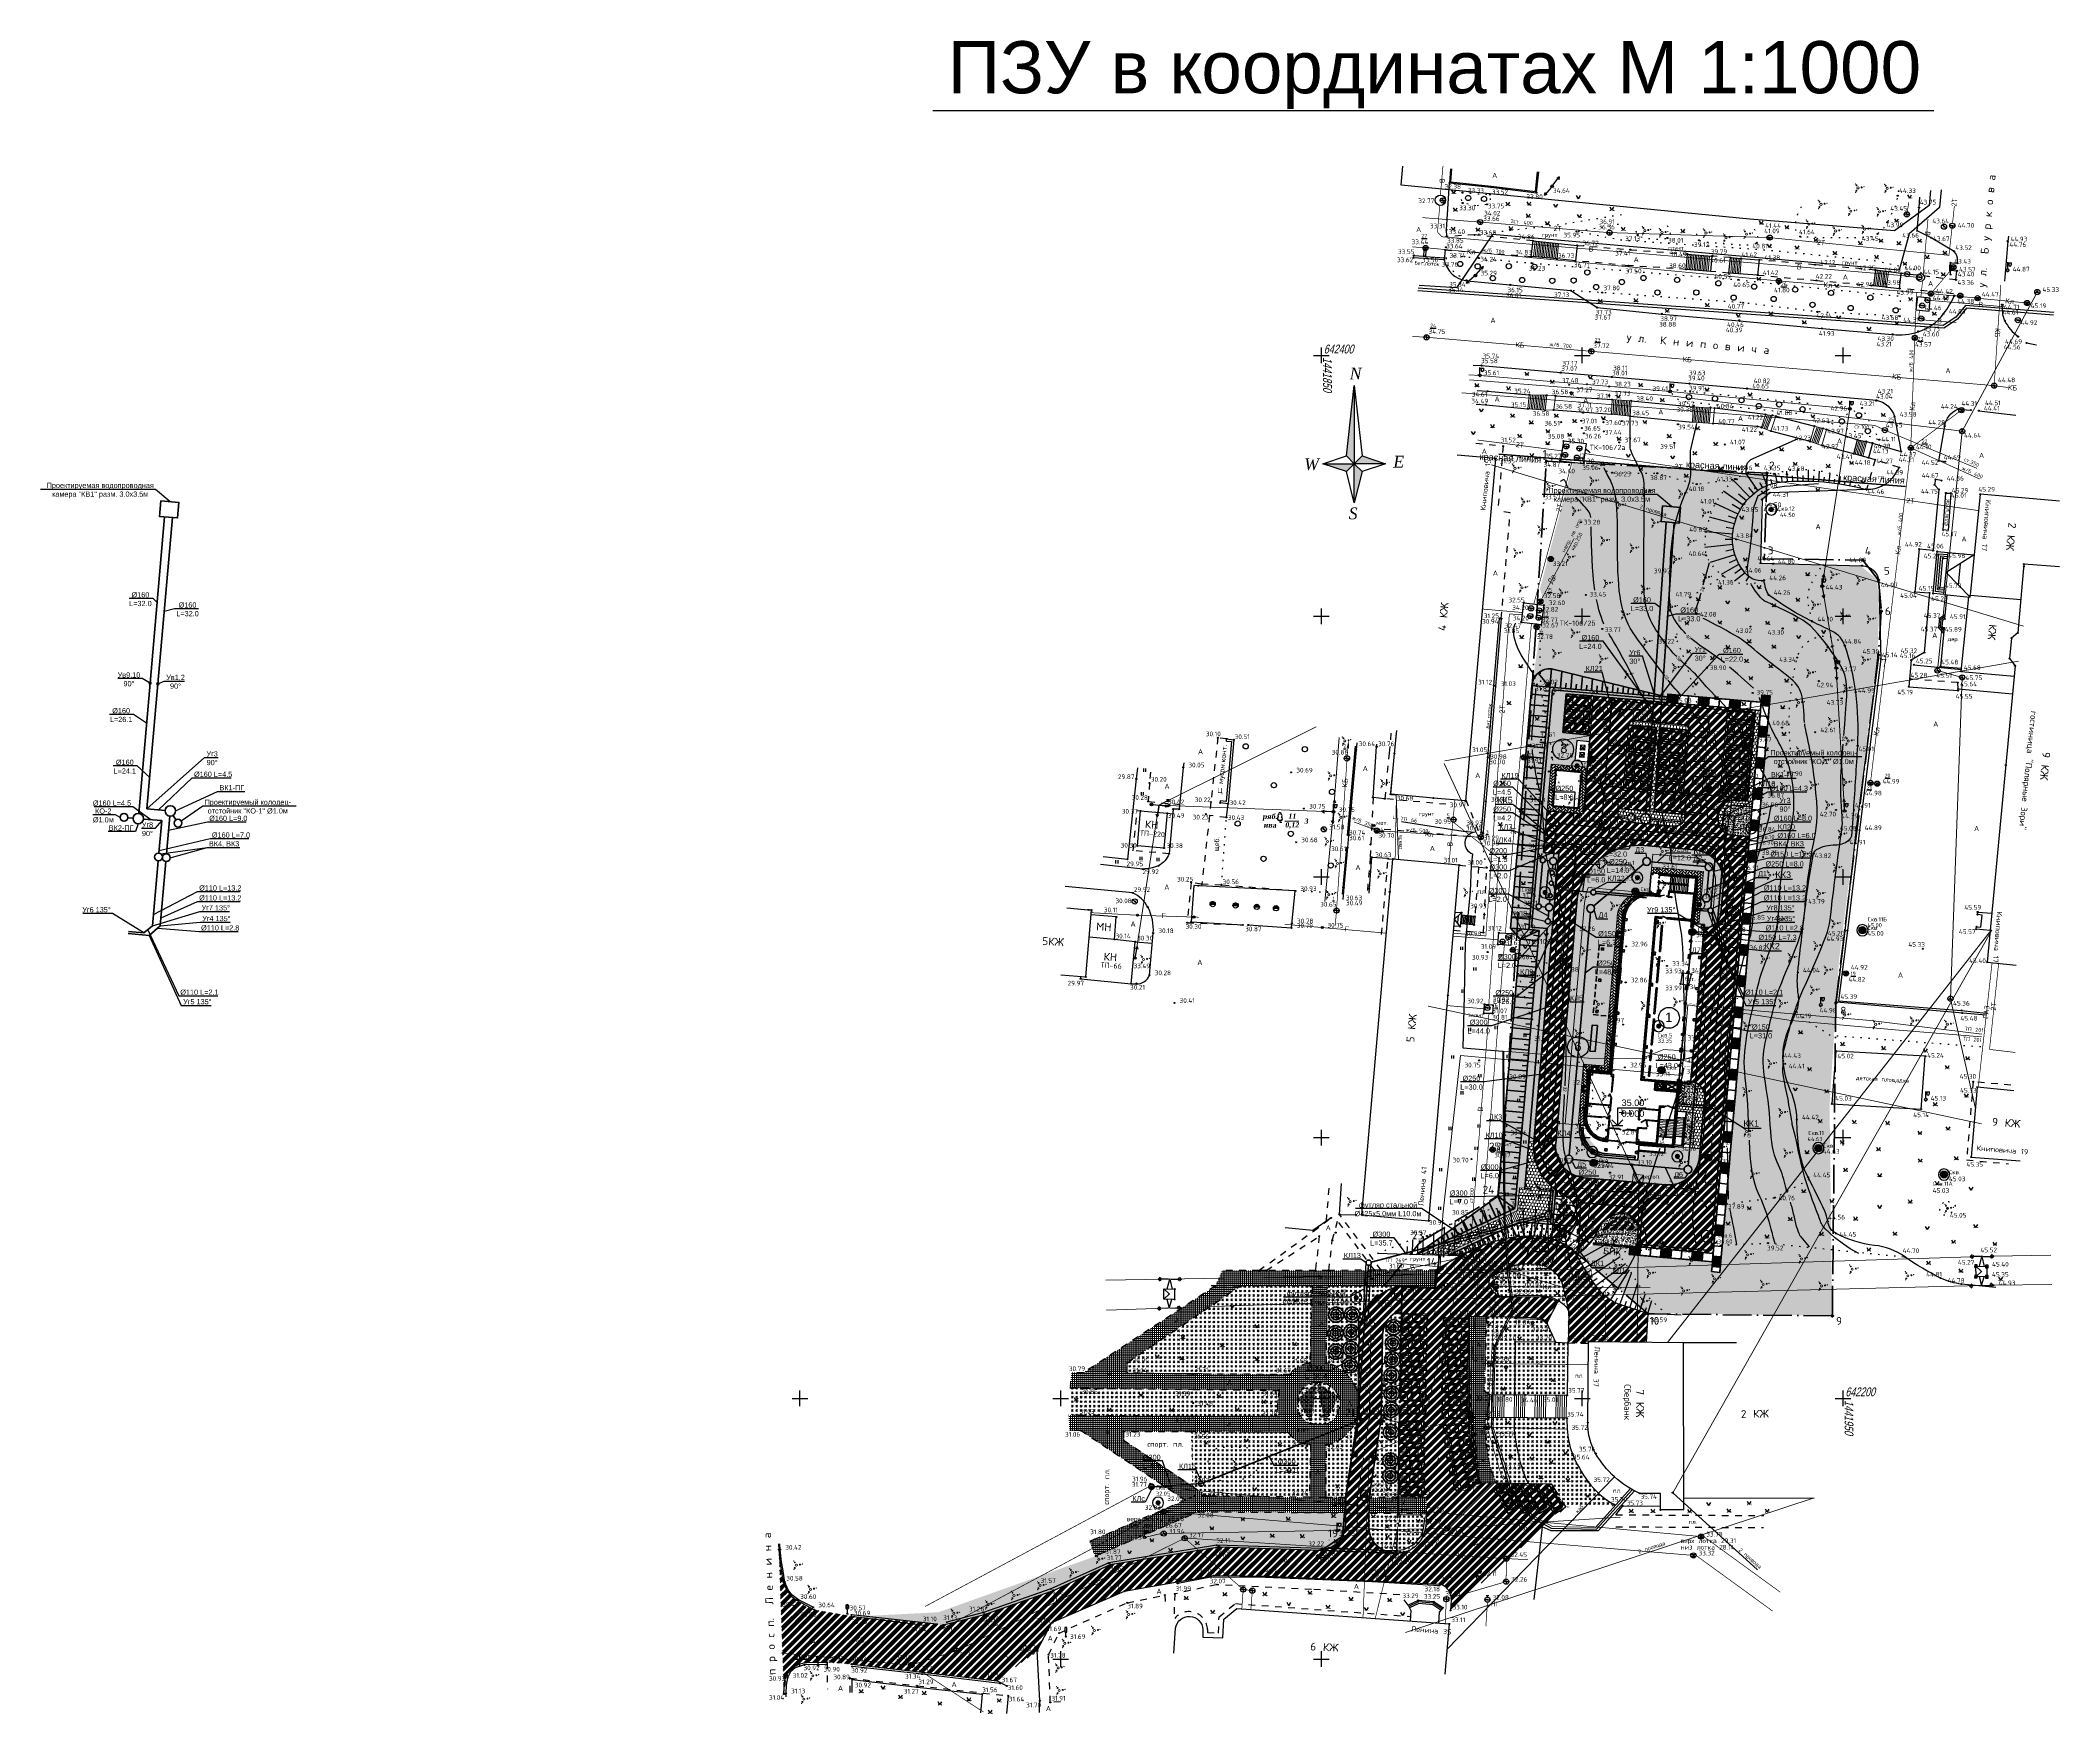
# Model space of a CAD drawing. Extents: x 8328 to 1441992, y -7354 to 642460.
# Drawn here: x 1441604.4 to 1441991.5, y 642139.5 to 642460.4 of the extents above.
import ezdxf
from ezdxf import colors
from ezdxf.entities.mleader import LeaderData, LeaderLine
from ezdxf.math import Vec2, Vec3

# ---------------------------------------------------------------- set-up
doc = ezdxf.new("R2010")
doc.units = 0
doc.header["$MEASUREMENT"] = 0
doc.header["$PDMODE"] = 32
doc.header["$PDSIZE"] = 0.2
for name, pattern in [('1220', [10, 8, -2]), ('ACAD_ISO10W100_LPSP', [15.5, 11, -2, 0.5, -2]), ('APC_PRICKAD', [3.05, 0.51, -2.54]), ('APC_STRECKAD', [5.08, 2.54, -2.54]), ('CENTER', [20, 15, -1.7, 1.6, -1.7]), ('CONTI', [0]), ('DASHED', [0.75, 0.5, -0.25]), ('g5_01_5x1_5', [1.5, 0.75, -0.75]), ('L1_5X1_5', [3, 1.5, -1.5])]:
    doc.linetypes.add(name, pattern=pattern)
for name, color, linetype, lineweight in [('01 - здание', 1, 'Continuous', 40), ('01-границы участка', 220, 'Continuous', 50), ('01-здание', 5, 'Continuous', 15), ('01-Контур', 1, 'Continuous', 40), ('01-точки гр.уч', 220, 'Continuous', 50), ('02-Проезд', 5, 'Continuous', 35), ('08-Ограда', 35, 'Continuous', 30), ('10-Газон', 80, 'Continuous', 35), ('10-Откос', 82, 'Continuous', 40), ('10-Подп.Стенка', 35, 'Continuous', 40), ('11-Штрих-тротуар', 40, 'Continuous', 15), ('15-Машина', 6, 'Continuous', 9), ('19-вода', 5, 'Continuous', 40), ('19-дренаж', 6, 'Continuous', 40), ('19-канальяК1', 25, 'Continuous', 40), ('19-канальяК2', 54, 'Continuous', 40), ('19-скважины', 7, 'Continuous', 30), ('20-Лист', 7, 'Continuous', 25), ('21-ПЗМ-картограмма', 24, 'Continuous', 30)]:
    doc.layers.add(name, color=color, linetype=linetype, lineweight=lineweight)
for name, color, linetype in [('GOR_BDEFAULT', 212, 'CONTI'), ('PI_OTD', 172, 'CONTI'), ('PI_OTDEFAULT', 172, 'CONTI'), ('PI_STDEFAULT', 6, 'CONTI'), ('PI_TTDEFAULT', 5, 'CONTI'), ('кабель 6кВ', 1, 'Continuous'), ('Колодцы', 7, 'Continuous'), ('Сетка', 7, 'Continuous'), ('Скв', 7, 'Continuous')]:
    doc.layers.add(name, color=color, linetype=linetype)
doc.styles.add('2_0-Ариел', font='arial.ttf', dxfattribs={"height": 2})
doc.styles.add('2_5-Ариел', font='arial.ttf', dxfattribs={"height": 2.5})
doc.styles.add('3_0-Ариел', font='arial.ttf', dxfattribs={"height": 3})
doc.styles.add('SHRFT', font='TXT', dxfattribs={"width": 0.9})
doc.styles.get("Standard").update_dxf_attribs({"font": 'txt.shx'})
doc.styles.add('style2', font='timesi.ttf')
doc.styles.add('TIMES', font='timesbd.ttf', dxfattribs={"oblique": 10})
doc.styles.add('ГП-ариель', font='arial.ttf')
doc.linetypes.add('2800', pattern='A,2,[123,RUMB.shx,S=0.2,R=180,X=0,Y=0],2', length=4)
doc.linetypes.add('2801', pattern='A,2,[123,RUMB.shx,S=0.2,R=0,X=0,Y=0],2', length=4)
doc.linetypes.add('4720', pattern='A,4,[100,RUMB.shx,S=0.8,R=180,X=0,Y=0],4', length=8)
doc.linetypes.add('g5_474_2b', pattern='A,1,-0.25,[33,GUGK_2005.shx,S=1,R=0,X=0,Y=0],-0.25,1', length=2.5)
doc.linetypes.add('Вода-1', pattern='A,15,-1,["В1",Standard,S=2,R=0,X=0,Y=-1],-3.3', length=19.3)
doc.linetypes.add('Дренаж-Д', pattern='A,20,-4,["Д",Standard,S=2,R=0,X=-2,Y=-1],-2.3', length=26.3)
doc.linetypes.add('Забмет', pattern='A,2.5,[133,ltypeshp.shx,S=0.25,R=0,X=0,Y=0],0.125,[133,ltypeshp.shx,S=0.125,R=0,X=0,Y=0]', length=2.625)
doc.linetypes.add('Каналья-К1', pattern='A,20,-4,["К1",Standard,S=2,R=0,X=-2,Y=-1],-2.3', length=26.3)
doc.linetypes.add('Каналья-К2', pattern='A,20,-4,["К2",Standard,S=2,R=0,X=-2,Y=-1],-2.3', length=26.3)
doc.linetypes.add('КЛ-6kB', pattern='A,8,-1,[131,ltypeshp.shx,S=0.75,R=90,X=0.75,Y=-0.75],0.25,[131,ltypeshp.shx,S=0.5625,R=90,X=1.57,Y=-0.56],-1,8,[131,ltypeshp.shx,S=0.5625,R=-90,X=-1.57,Y=0.56],0.25,[131,ltypeshp.shx,S=0.75,R=-90,X=-0.75,Y=0.75]', length=18.5)
doc.linetypes.add('Лоток', pattern='A,10,["V",Standard,S=1.5,R=90,X=0,Y=-0.75],0', length=10)
doc.linetypes.add('Ограда-3', pattern='A,8,[133,ltypeshp.shx,S=0.7,R=0,X=0,Y=0],-1.4', length=9.4)
doc.linetypes.add('ограждение2', pattern='A,6.35,-2.54,[132,ltypeshp.shx,S=2.54,R=0,X=-2.54,Y=0],-2.54,25.4', length=36.83)
doc.linetypes.add('Связь', pattern='A,4,-1,2,[133,ltypeshp.shx,S=0.125,R=0,X=-0.125,Y=0],2,-1', length=10)
pattern_1 = [(45, (1452.38544, -901.835), (-0.067351921, 0.067351921), []), (135, (1452.38544, -901.835), (-0.067351921, -0.067351921), [])]
pattern_2 = [(45, (1411.03127, -1534.55234), (-0.134703842, 0.134703842), []), (45, (1411.16598, -1534.55234), (-0.134703842, 0.134703842), [0.238125, -0.047625, 0, -0.047625])]
pattern_3 = [(45, (1411.03127, -1534.55234), (-0.067351921, 0.067351921), []), (135, (1411.03127, -1534.55234), (-0.067351921, -0.067351921), [])]
pattern_4 = [(45, (1452.38544, -901.835), (-0.089802561, 0.089802561), []), (135, (1452.38544, -901.835), (-0.089802561, -0.089802561), [])]
pattern_5 = [(45, (1455.15888, -902.561955), (-0.0449012806, 0.0449012806), [])]
pattern_6 = [(45, (0, 0), (0.84852813742, -1e-16), [0.5, -0.7]), (45, (0.21213, 0), (0.84852813742, -1e-16), [0.2, -1]), (45, (0, 0.21213), (0.84852813742, -1e-16), [0.2, -1])]
pattern_7 = [(90, (0, 0), (-0.375, 1e-16), []), (180, (0, 0), (-1e-16, -0.375), [])]

# ---------------------------------------------------------------- blocks, each defined once
blk = doc.blocks.new('T8')
blk.add_lwpolyline([(0.4, -0.8), (0.4, 0.8), (-0.9, 0)], close=True)
blk.add_circle((0, 0), 0.0341)
blk = doc.blocks.new('мусор_контейнеры_3')
at = {"color": 15, "linetype": 'Ограда-3', "lineweight": 30, "ltscale": 0.3}
for p, q in [((7.8, 5), (0, 5)), ((0, 0), (0, 5)), ((7.8, 0), (7.8, 5))]:
    blk.add_line(p, q, dxfattribs=at)
at = {"color": 15, "lineweight": 30, "ltscale": 0.5}
blk.add_line((0, 0), (7.8, 0), dxfattribs=at)
at = {"color": 15, "linetype": 'Continuous', "lineweight": 30}
for p, q in [((1.6, 1.6), (1.6, 3.4)), ((3.4, 3.4), (1.6, 3.4)), ((1.6, 3.4), (3.4, 1.6)), ((1.6, 1.6), (3.4, 3.4)), ((1.6, 1.6), (3.4, 1.6)), ((3.4, 1.6), (3.4, 3.4)), ((4.4, 1.6), (4.4, 3.4)), ((6.2, 3.4), (4.4, 3.4)), ((4.4, 3.4), (6.2, 1.6)), ((4.4, 1.6), (6.2, 3.4)), ((4.4, 1.6), (6.2, 1.6)), ((6.2, 1.6), (6.2, 3.4))]:
    blk.add_line(p, q, dxfattribs=at)
blk = doc.blocks.new('Прокуратура_v1')
at = {"layer": '01 - здание', "lineweight": -2, "ltscale": 100}
h = blk.add_hatch(dxfattribs=at)
h.set_pattern_fill('ANSI37', color=256, scale=0.03)
h.set_pattern_definition(pattern_1)
h.paths.add_polyline_path([(-7.31, -3.49), (-7.48, -3.49), (-7.48, -4.02), (-8.98, -4.02), (-9.41, -4.02), (-9.41, -4.19), (-7.31, -4.19)])
h.paths.add_polyline_path([(-7.31, -3.29), (-7.48, -3.29), (-7.48, -3.49), (-7.31, -3.49)])
h = blk.add_hatch(dxfattribs=at)
h.set_pattern_fill('ANSI37', color=256, scale=0.03)
h.set_pattern_definition(pattern_1)
edge = h.paths.add_edge_path()
edge.add_line((-7.31, -0.19), (-6.81, -0.19))
edge.add_line((-6.81, -0.19), (-6.81, -0.02))
edge.add_line((-6.81, -0.02), (-7.45, -0.02))
edge.add_arc((-7.49, -0.02), 0.0375, 279.5173, 352.8701, ccw=False)
edge.add_line((-7.48, -0.05), (-7.48, -0.39))
edge.add_line((-7.48, -0.39), (-7.31, -0.39))
edge.add_line((-7.31, -0.39), (-7.31, -0.19))
h.paths.add_polyline_path([(-7.31, -1.69), (-7.48, -1.69), (-7.48, -1.89), (-7.31, -1.89)])
edge = h.paths.add_edge_path()
edge.add_arc((-0.02, -0.02), 0.0375, 178.8259, 272.3048, ccw=False)
edge.add_line((-0.06, -0.02), (-5.31, -0.02))
edge.add_line((-5.31, -0.02), (-5.31, -0.19))
edge.add_line((-5.31, -0.19), (-0.19, -0.19))
edge.add_line((-0.19, -0.19), (-0.19, -0.39))
edge.add_line((-0.19, -0.39), (-0.02, -0.39))
edge.add_line((-0.02, -0.39), (-0.02, -0.06))
h.paths.add_polyline_path([(-0.02, -0.39), (-0.19, -0.39), (-0.19, -1.09), (-0.02, -1.09)])
h.paths.add_polyline_path([(-0.02, -2.59), (-0.19, -2.59), (-0.19, -3.49), (-0.02, -3.49)])
h.paths.add_polyline_path([(-0.02, -3.49), (-0.19, -3.49), (-0.19, -3.79), (-0.02, -3.79)])
h = blk.add_hatch(dxfattribs=at)
h.set_pattern_fill('ANSI35', color=256, scale=0.03)
h.set_pattern_definition(pattern_2)
h.paths.add_polyline_path([(-7.11, -0.19), (-7.31, -0.19), (-7.31, -0.39), (-7.11, -0.39)])
h.paths.add_polyline_path([(-5.24, -0.39), (-0.71, -0.39), (-0.71, -0.19), (-5.13, -0.19)])
h.paths.add_polyline_path([(-0.71, -0.39), (-0.39, -0.39), (-0.19, -0.39), (-0.19, -0.19), (-0.71, -0.19)])
h.paths.add_polyline_path([(-0.19, -0.39), (-0.39, -0.39), (-0.39, -1.09), (-0.19, -1.09)])
h.paths.add_polyline_path([(-0.39, -2.59), (-0.39, -3.29), (-0.71, -3.29), (-0.71, -3.49), (-0.49, -3.49), (-0.19, -3.49), (-0.19, -2.59)])
h.paths.add_polyline_path([(-0.71, -3.49), (-0.71, -3.29), (-5.31, -3.29), (-5.31, -3.49)])
h.paths.add_polyline_path([(-7.11, -1.89), (-7.11, -1.69), (-7.31, -1.69), (-7.31, -1.89)])
h = blk.add_hatch(dxfattribs=at)
h.set_pattern_fill('ANSI35', color=256, scale=0.03)
h.set_pattern_definition(pattern_2)
h.paths.add_polyline_path([(-7.11, -3.29), (-7.31, -3.29), (-7.31, -3.49), (-7.11, -3.49)])
h.paths.add_polyline_path([(-7.11, -3.49), (-6.81, -3.49), (-6.81, -3.29), (-7.11, -3.29)])
h = blk.add_hatch(dxfattribs=at)
h.set_pattern_fill('ANSI35', color=256, scale=0.03)
h.set_pattern_definition(pattern_2)
h.paths.add_polyline_path([(-7.11, -3.49), (-7.31, -3.49), (-7.31, -4.49), (-7.11, -4.49)])
h.paths.add_polyline_path([(-7.01, -3.49), (-7.11, -3.49), (-7.11, -4.49), (-7.01, -4.49)])
h = blk.add_hatch(dxfattribs=at)
h.set_pattern_fill('ANSI35', color=256, scale=0.03)
h.set_pattern_definition([(45, (1452.38544, -901.835), (-0.134703842, 0.134703842), []), (45, (1452.52014, -901.835), (-0.134703842, 0.134703842), [0.238125, -0.047625, 0, -0.047625])])
h.paths.add_polyline_path([(-7.11, -0.19), (-7.11, -0.39), (-6.81, -0.39), (-6.81, -0.19)])
h = blk.add_hatch(dxfattribs=at)
h.set_pattern_fill('ANSI36', color=256, scale=0.02)
h.set_pattern_definition([(45, (908.73407, -1437.101285), (0.0336759605, 0.1234785217), [0.15875, -0.03175, 0, -0.03175])])
h.paths.add_polyline_path([(-6.99, -1.81), (-7.09, -1.82), (-7.09, -1.9), (-6.99, -1.89)])
h.paths.add_polyline_path([(-3.33, -1.79), (-6.99, -1.79), (-6.99, -1.89), (-3.3, -1.89)])
h = blk.add_hatch(dxfattribs=at)
h.set_pattern_fill('ANSI35', color=256, scale=0.03)
h.set_pattern_definition(pattern_2)
h.paths.add_polyline_path([(-0.19, -3.49), (-0.49, -3.49), (-0.49, -3.79), (-0.19, -3.79)])
h.paths.add_polyline_path([(-0.19, -4.59), (-0.49, -4.59), (-0.49, -9.49), (-0.19, -9.49)])
h.paths.add_polyline_path([(-0.19, -9.49), (-0.49, -9.49), (-0.49, -9.84), (-0.19, -9.84)])
h.paths.add_polyline_path([(-0.19, -12.34), (-0.49, -12.34), (-0.49, -12.64), (-0.19, -12.64)])
h.paths.add_polyline_path([(-0.19, -15.14), (-0.49, -15.14), (-0.49, -15.49), (-0.19, -15.49)])
h.paths.add_polyline_path([(-0.19, -15.49), (-0.49, -15.49), (-0.49, -15.84), (-0.19, -15.84)])
h.paths.add_polyline_path([(-0.19, -18.34), (-0.49, -18.34), (-0.49, -18.64), (-0.19, -18.64)])
h.paths.add_polyline_path([(-0.19, -21.14), (-0.49, -21.14), (-0.49, -21.49), (-0.19, -21.49)])
h.paths.add_polyline_path([(-0.19, -21.49), (-0.49, -21.49), (-0.49, -21.84), (-0.19, -21.84)])
h.paths.add_polyline_path([(-0.19, -24.34), (-0.49, -24.34), (-0.49, -24.64), (-0.19, -24.64)])
h.paths.add_polyline_path([(-0.19, -27.14), (-0.49, -27.14), (-0.49, -27.49), (-0.19, -27.49)])
h.paths.add_polyline_path([(-0.19, -27.49), (-0.49, -27.49), (-0.49, -27.84), (-0.19, -27.84)])
h.paths.add_polyline_path([(-0.19, -30.34), (-0.49, -30.34), (-0.49, -30.64), (-0.19, -30.64)])
h.paths.add_polyline_path([(-0.19, -33.14), (-0.49, -33.14), (-0.49, -33.49), (-0.19, -33.49)])
h.paths.add_polyline_path([(-0.19, -33.49), (-0.49, -33.49), (-0.49, -33.84), (-0.19, -33.84)])
h.paths.add_polyline_path([(-0.19, -36.34), (-0.49, -36.34), (-0.49, -36.64), (-0.19, -36.64)])
h.paths.add_polyline_path([(-0.19, -39.14), (-0.49, -39.14), (-0.49, -39.49), (-0.19, -39.49)])
h.paths.add_polyline_path([(-0.19, -39.49), (-0.49, -39.49), (-0.49, -39.69), (-0.19, -39.69)])
h = blk.add_hatch(dxfattribs=at)
h.set_pattern_fill('ANSI37', color=256, scale=0.03)
h.set_pattern_definition(pattern_1)
h.paths.add_polyline_path([(-9.41, -4.19), (-9.41, -4.02), (-9.46, -4.02, 0.002499), (-9.51, -4.03), (-9.51, -4.51, -0.005218), (-9.41, -4.49)])
h = blk.add_hatch(dxfattribs=at)
h.set_pattern_fill('ANSI35', color=256, scale=0.04)
h.set_pattern_definition([(45, (1452.38544, -901.835), (-0.179605122, 0.179605122), []), (45, (1452.56504, -901.835), (-0.179605122, 0.179605122), [0.3175, -0.0635, 0, -0.0635])])
h.paths.add_polyline_path([(-7.31, -4.19), (-9.41, -4.19), (-9.41, -4.49), (-7.31, -4.49)])
h = blk.add_hatch(dxfattribs=at)
h.set_pattern_fill('ANSI37', color=256, scale=0.03)
h.set_pattern_definition(pattern_1)
h.paths.add_polyline_path([(-0.02, -5.19), (-0.02, -4.59), (-0.19, -4.59), (-0.19, -9.49), (-0.02, -9.49), (-0.02, -9.13, -0.411161), (-0.06, -9.09, -0.411161), (-0.02, -9.05), (-0.02, -7.49)])
h.paths.add_polyline_path([(-0.02, -9.49), (-0.19, -9.49), (-0.19, -9.84), (-0.09, -9.84), (-0.09, -9.69), (-0.02, -9.69)])
h = blk.add_hatch(dxfattribs=at)
h.set_pattern_fill('ANSI37', color=256, scale=0.04)
h.set_pattern_definition(pattern_4)
h.paths.add_polyline_path([(-13.53, -9.49), (-13.7, -9.49), (-13.7, -9.49), (-13.7, -10.09), (-13.53, -10.09)])
h.paths.add_polyline_path([(-13.53, -8.19), (-13.7, -8.19), (-13.7, -9.49), (-13.53, -9.49)])
h = blk.add_hatch(dxfattribs=at)
h.set_pattern_fill('ANSI35', color=256, scale=0.03)
h.set_pattern_definition(pattern_2)
h.paths.add_polyline_path([(-13.23, -17.89), (-13.53, -17.89), (-13.53, -19.09), (-13.23, -19.09)])
h.paths.add_polyline_path([(-13.53, -16.09), (-13.23, -16.09), (-13.23, -15.49), (-13.53, -15.49)])
h.paths.add_polyline_path([(-13.23, -15.49), (-13.23, -14.09), (-13.53, -14.09), (-13.53, -15.49)])
h.paths.add_polyline_path([(-13.23, -11.89), (-13.53, -11.89), (-13.53, -13.09), (-13.23, -13.09)])
h.paths.add_polyline_path([(-13.53, -10.09), (-13.23, -10.09), (-13.23, -9.49), (-13.53, -9.49)])
edge = h.paths.add_edge_path()
edge.add_line((-13.53, -9.49), (-13.23, -9.49))
edge.add_line((-13.23, -9.49), (-13.23, -9.29))
edge.add_arc((-27.86, -8.79), 14.63, 358.042, 361.958)
edge.add_line((-13.23, -8.29), (-13.53, -8.29))
edge.add_arc((47.79, -8.89), 61.32, 179.4394, 180.5606)
h = blk.add_hatch(dxfattribs=at)
h.set_pattern_fill('ANSI37', color=256, scale=0.04)
h.set_pattern_definition(pattern_4)
h.paths.add_polyline_path([(-13.23, -8.19), (-13.53, -8.19), (-13.53, -8.29), (-13.23, -8.29)])
h = blk.add_hatch(dxfattribs=at)
h.set_pattern_fill('ANSI35', color=256, scale=0.03)
h.set_pattern_definition(pattern_2)
h.paths.add_polyline_path([(-7.31, -15.49), (-7.51, -15.49), (-7.51, -21.49), (-7.31, -21.49), (-7.31, -21.29)])
h.paths.add_polyline_path([(-7.31, -9.49), (-7.51, -9.49), (-7.51, -15.49), (-7.31, -15.49), (-7.31, -15.29)])
h.paths.add_polyline_path([(-7.11, -8.39), (-7.51, -8.39), (-7.51, -9.49), (-7.31, -9.49), (-7.31, -9.29), (-7.31, -8.59), (-7.11, -8.59)])
h.paths.add_polyline_path([(-6.21, -8.39), (-6.56, -8.39), (-6.5, -8.59), (-6.21, -8.59)])
h.paths.add_polyline_path([(-6.56, -8.39), (-7.11, -8.39), (-7.11, -8.59), (-6.5, -8.59)])
h.paths.add_polyline_path([(-4.23, -8.39), (-5.21, -8.39), (-5.21, -8.59), (-4.21, -8.59)])
h.paths.add_polyline_path([(-0.71, -8.39), (-4.23, -8.39), (-4.21, -8.59), (-0.71, -8.59)])
h.paths.add_polyline_path([(-0.49, -8.39), (-0.71, -8.39), (-0.71, -8.59), (-0.49, -8.59)])
h = blk.add_hatch(dxfattribs=at)
h.set_pattern_fill('ANSI32', color=256, scale=0.02)
h.set_pattern_definition([(45, (1459.09888, -872.56195), (-0.134703842, 0.134703842), []), (45, (1459.18868, -872.56195), (-0.134703842, 0.134703842), [])])
h.paths.add_polyline_path([(-14.29, -12.24), (-14.29, -11.99), (-14.54, -11.99), (-14.54, -12.24)])
h.paths.add_polyline_path([(-13.79, -11.99), (-13.79, -12.24), (-13.53, -12.24), (-13.53, -11.99)])
h.paths.add_polyline_path([(-13.79, -12.74), (-13.79, -12.99), (-13.53, -12.99), (-13.53, -12.74)])
h = blk.add_hatch(dxfattribs=at)
h.set_pattern_fill('ANSI31', color=256, scale=0.02)
h.set_pattern_definition([(45, (1459.31888, -872.561955), (-0.0449012806, 0.0449012806), [])])
h.paths.add_polyline_path([(-14.54, -12.74), (-14.49, -12.74), (-14.49, -12.24), (-14.54, -12.24)])
h = blk.add_hatch(dxfattribs=at)
h.set_pattern_fill('ANSI32', color=256, scale=0.02)
h.set_pattern_definition([(45, (1459.31888, -872.56195), (-0.134703842, 0.134703842), []), (45, (1459.40868, -872.56195), (-0.134703842, 0.134703842), [])])
h.paths.add_polyline_path([(-14.4, -12.74), (-14.54, -12.74), (-14.54, -12.99), (-14.4, -12.99)])
h.paths.add_polyline_path([(-14.29, -12.74), (-14.4, -12.74), (-14.4, -12.99), (-14.29, -12.99)])
h = blk.add_hatch(dxfattribs=at)
h.set_pattern_fill('ANSI31', color=256, scale=0.02)
h.set_pattern_definition([(45, (1459.09888, -872.561955), (-0.0449012806, 0.0449012806), [])])
h.paths.add_polyline_path([(-13.79, -11.99), (-14.09, -11.99), (-14.09, -12.04), (-13.79, -12.04)])
h.paths.add_polyline_path([(-14.09, -11.99), (-14.29, -11.99), (-14.29, -12.04), (-14.09, -12.04)])
h.paths.add_polyline_path([(-13.79, -12.94), (-14.29, -12.94), (-14.29, -12.99), (-13.79, -12.99)])
h = blk.add_hatch(dxfattribs=at)
h.set_pattern_fill('ANSI37', color=256, scale=0.04)
h.set_pattern_definition([(45, (1411.03127, -1528.55234), (-0.089802561, 0.089802561), []), (135, (1411.03127, -1528.55234), (-0.089802561, -0.089802561), [])])
h.paths.add_polyline_path([(-13.53, -12.24), (-13.63, -12.24), (-13.63, -12.74), (-13.53, -12.74)])
h = blk.add_hatch(dxfattribs=at)
h.set_pattern_fill('ANSI37', color=256, scale=0.03)
h.set_pattern_definition(pattern_1)
h.paths.add_polyline_path([(-0.09, -12.34), (-0.19, -12.34), (-0.19, -12.64), (-0.09, -12.64)])
h.paths.add_polyline_path([(-0.09, -15.14), (-0.19, -15.14), (-0.19, -15.49), (-0.09, -15.49)])
h.paths.add_polyline_path([(-0.09, -15.49), (-0.19, -15.49), (-0.19, -15.84), (-0.09, -15.84)])
h.paths.add_polyline_path([(-0.09, -18.34), (-0.19, -18.34), (-0.19, -18.64), (-0.09, -18.64)])
h.paths.add_polyline_path([(-0.09, -21.14), (-0.19, -21.14), (-0.19, -21.49), (-0.09, -21.49)])
h.paths.add_polyline_path([(-0.09, -21.49), (-0.19, -21.49), (-0.19, -21.84), (-0.09, -21.84)])
h.paths.add_polyline_path([(-0.09, -24.34), (-0.19, -24.34), (-0.19, -24.64), (-0.09, -24.64)])
h.paths.add_polyline_path([(-0.09, -27.14), (-0.19, -27.14), (-0.19, -27.49), (-0.09, -27.49)])
h.paths.add_polyline_path([(-0.09, -27.49), (-0.19, -27.49), (-0.19, -27.84), (-0.09, -27.84)])
h.paths.add_polyline_path([(-0.09, -30.34), (-0.19, -30.34), (-0.19, -30.64), (-0.09, -30.64)])
h.paths.add_polyline_path([(-0.09, -33.14), (-0.19, -33.14), (-0.19, -33.49), (-0.09, -33.49)])
h.paths.add_polyline_path([(-0.09, -33.49), (-0.19, -33.49), (-0.19, -33.84), (-0.09, -33.84)])
h.paths.add_polyline_path([(-0.09, -36.34), (-0.19, -36.34), (-0.19, -36.64), (-0.09, -36.64)])
h.paths.add_polyline_path([(-0.09, -39.14), (-0.19, -39.14), (-0.19, -39.49), (-0.09, -39.49)])
h = blk.add_hatch(dxfattribs=at)
h.set_pattern_fill('ANSI37', color=256, scale=0.04)
h.set_pattern_definition([(45, (1411.03127, -1534.55234), (-0.089802561, 0.089802561), []), (135, (1411.03127, -1534.55234), (-0.089802561, -0.089802561), [])])
h.paths.add_polyline_path([(-13.53, -17.89), (-13.7, -17.89), (-13.7, -19.09), (-13.53, -19.09)])
h = blk.add_hatch(dxfattribs=at)
h.set_pattern_fill('ANSI37', color=256, scale=0.03)
h.set_pattern_definition(pattern_1)
h.paths.add_polyline_path([(-13.53, -35.89), (-13.7, -35.89), (-13.7, -37.09), (-13.53, -37.09)])
h.paths.add_polyline_path([(-13.53, -33.49), (-13.7, -33.49), (-13.7, -34.09), (-13.53, -34.09)])
h.paths.add_polyline_path([(-13.53, -32.89), (-13.7, -32.89), (-13.7, -33.49), (-13.53, -33.49)])
h.paths.add_polyline_path([(-13.53, -29.89), (-13.7, -29.89), (-13.7, -31.09), (-13.53, -31.09)])
h.paths.add_polyline_path([(-13.53, -27.49), (-13.7, -27.49), (-13.7, -28.09), (-13.53, -28.09)])
h.paths.add_polyline_path([(-13.53, -26.89), (-13.7, -26.89), (-13.7, -27.49), (-13.53, -27.49)])
h.paths.add_polyline_path([(-13.53, -23.89), (-13.7, -23.89), (-13.7, -25.05, -0.438008), (-13.66, -25.09), (-13.53, -25.09)])
h.paths.add_polyline_path([(-13.53, -21.49), (-13.7, -21.49), (-13.7, -22.09), (-13.53, -22.09)])
h.paths.add_polyline_path([(-13.53, -20.89), (-13.7, -20.89), (-13.7, -21.49), (-13.53, -21.49)])
h = blk.add_hatch(dxfattribs=at)
h.set_pattern_fill('ANSI35', color=256, scale=0.03)
h.set_pattern_definition(pattern_2)
h.paths.add_polyline_path([(-13.23, -29.89), (-13.53, -29.89), (-13.53, -31.09), (-13.23, -31.09)])
h.paths.add_polyline_path([(-13.23, -27.49), (-13.53, -27.49), (-13.53, -28.09), (-13.23, -28.09)])
h.paths.add_polyline_path([(-13.53, -27.49), (-13.23, -27.49), (-13.23, -26.89), (-13.53, -26.89)])
h.paths.add_polyline_path([(-13.23, -23.89), (-13.53, -23.89), (-13.53, -25.09), (-13.23, -25.09)])
h.paths.add_polyline_path([(-13.23, -21.49), (-13.53, -21.49), (-13.53, -22.09), (-13.23, -22.09)])
h.paths.add_polyline_path([(-13.23, -21.09), (-13.23, -20.89), (-13.53, -20.89), (-13.53, -21.49), (-13.23, -21.49)])
h = blk.add_hatch(dxfattribs=at)
h.set_pattern_fill('ANSI35', color=256, scale=0.03)
h.set_pattern_definition(pattern_2)
h.paths.add_polyline_path([(-7.31, -21.49), (-7.51, -21.49), (-7.51, -27.49), (-7.31, -27.49), (-7.31, -27.29)])
h = blk.add_hatch(dxfattribs=at)
h.set_pattern_fill('ANSI35', color=256, scale=0.03)
h.set_pattern_definition(pattern_2)
h.paths.add_polyline_path([(-7.31, -27.49), (-7.51, -27.49), (-7.51, -33.49), (-7.31, -33.49), (-7.31, -33.29)])
h = blk.add_hatch(dxfattribs=at)
h.set_pattern_fill('ANSI35', color=256, scale=0.03)
h.set_pattern_definition(pattern_2)
h.paths.add_polyline_path([(-17.53, -46.09), (-17.23, -46.09), (-17.23, -44.89), (-17.53, -44.89)])
h.paths.add_polyline_path([(-17.23, -41.89), (-17.53, -41.89), (-17.53, -43.09), (-17.23, -43.09)])
h.paths.add_polyline_path([(-17.23, -39.27), (-17.01, -39.27), (-17.01, -38.97), (-17.53, -38.97), (-17.53, -40.09), (-17.23, -40.09)])
h.paths.add_polyline_path([(-17.01, -38.97), (-17.01, -39.27), (-13.23, -39.27), (-13.23, -38.09), (-13.53, -38.09), (-13.53, -38.97)])
h.paths.add_polyline_path([(-13.53, -37.09), (-13.23, -37.09), (-13.23, -35.89), (-13.53, -35.89)])
h.paths.add_polyline_path([(-13.23, -33.49), (-13.53, -33.49), (-13.53, -34.09), (-13.23, -34.09)])
h.paths.add_polyline_path([(-13.23, -32.89), (-13.53, -32.89), (-13.53, -33.49), (-13.23, -33.49)])
h = blk.add_hatch(dxfattribs=at)
h.set_pattern_fill('ANSI35', color=256, scale=0.03)
h.set_pattern_definition(pattern_2)
h.paths.add_polyline_path([(-7.11, -39.69), (-7.31, -39.69), (-7.31, -39.49), (-7.51, -39.49), (-7.51, -39.89), (-7.11, -39.89)])
h.paths.add_polyline_path([(-7.31, -33.69), (-7.31, -33.49), (-7.51, -33.49), (-7.51, -36.16), (-7.51, -39.49), (-7.31, -39.49), (-7.31, -39.29)])
h.paths.add_polyline_path([(-3.72, -39.69), (-4.71, -39.69), (-7.11, -39.69), (-7.11, -39.89), (-4.71, -39.89), (-4.71, -41.6), (-4.4, -41.6), (-4.4, -41.4), (-4.51, -41.4), (-4.51, -39.89), (-3.65, -39.89)])
h.paths.add_polyline_path([(-2.81, -39.89), (-2.52, -39.89), (-2.59, -39.69), (-3.72, -39.69), (-3.65, -39.89), (-3.01, -39.89), (-3.01, -41.4), (-3.47, -41.4), (-3.47, -41.6), (-2.44, -41.6), (-2.44, -41.4), (-2.81, -41.4)])
h.paths.add_polyline_path([(0.04, -39.69), (-0.19, -39.69), (-0.71, -39.69), (-0.71, -39.89), (-0.16, -39.89), (-0.16, -41.4), (-0.71, -41.4), (-0.71, -41.6), (-0.39, -41.6), (-0.39, -42.4), (-0.19, -42.4), (-0.19, -41.6), (0.04, -41.6)])
h.paths.add_polyline_path([(-0.71, -41.4), (-1.08, -41.4), (-1.08, -41.6), (-0.71, -41.6)])
h.paths.add_polyline_path([(-3.32, -40.95), (-2.84, -40.95), (-2.84, -40.65), (-3.32, -40.65)], flags=25)
h = blk.add_hatch(dxfattribs=at)
h.set_pattern_fill('ANSI31', color=256, scale=0.02)
h.set_pattern_definition(pattern_5)
h.paths.add_polyline_path([(-16.83, -38.22), (-16.83, -37.97), (-17.08, -37.97), (-17.08, -38.22)])
h = blk.add_hatch(dxfattribs=at)
h.set_pattern_fill('ANSI31', color=256, scale=0.02)
h.set_pattern_definition(pattern_5)
h.paths.add_polyline_path([(-17.03, -38.22), (-17.08, -38.22), (-17.08, -38.72), (-17.03, -38.72)])
h.paths.add_polyline_path([(-16.74, -37.97), (-16.83, -37.97), (-16.83, -38.02), (-16.74, -38.02)])
h.paths.add_polyline_path([(-16.23, -37.97), (-16.74, -37.97), (-16.74, -38.02), (-16.23, -38.02)])
h.paths.add_polyline_path([(-15.98, -38.22), (-16.03, -38.22), (-16.03, -38.72), (-15.98, -38.72)])
h = blk.add_hatch(dxfattribs=at)
h.set_pattern_fill('ANSI31', color=256, scale=0.02)
h.set_pattern_definition(pattern_5)
h.paths.add_polyline_path([(-15.98, -38.22), (-15.98, -37.97), (-16.23, -37.97), (-16.23, -38.22)])
h = blk.add_hatch(dxfattribs=at)
h.set_pattern_fill('ANSI37', color=256, scale=0.03)
h.set_pattern_definition(pattern_1)
h.paths.add_polyline_path([(-13.53, -38.09), (-13.7, -38.09), (-13.7, -38.8), (-15.98, -38.8), (-15.98, -38.97), (-13.53, -38.97)])
h = blk.add_hatch(dxfattribs=at)
h.set_pattern_fill('ANSI32', color=256, scale=0.02)
h.set_pattern_definition([(45, (1455.09888, -902.56195), (-0.134703842, 0.134703842), []), (45, (1455.18868, -902.56195), (-0.134703842, 0.134703842), [])])
h.paths.add_polyline_path([(-18.29, -42.24), (-18.29, -41.99), (-18.54, -41.99), (-18.54, -42.24)])
h.paths.add_polyline_path([(-17.79, -41.99), (-17.79, -42.24), (-17.53, -42.24), (-17.53, -41.99)])
h.paths.add_polyline_path([(-17.79, -42.74), (-17.79, -42.99), (-17.53, -42.99), (-17.53, -42.74)])
h = blk.add_hatch(dxfattribs=at)
h.set_pattern_fill('ANSI31', color=256, scale=0.02)
h.set_pattern_definition([(45, (1455.31888, -902.561955), (-0.0449012806, 0.0449012806), [])])
h.paths.add_polyline_path([(-18.54, -42.74), (-18.49, -42.74), (-18.49, -42.24), (-18.54, -42.24)])
h = blk.add_hatch(dxfattribs=at)
h.set_pattern_fill('ANSI31', color=256, scale=0.02)
h.set_pattern_definition([(45, (1455.09888, -902.561955), (-0.0449012806, 0.0449012806), [])])
h.paths.add_polyline_path([(-17.79, -41.99), (-18.09, -41.99), (-18.09, -42.04), (-17.79, -42.04)])
h.paths.add_polyline_path([(-18.09, -41.99), (-18.29, -41.99), (-18.29, -42.04), (-18.09, -42.04)])
h.paths.add_polyline_path([(-17.79, -42.94), (-18.29, -42.94), (-18.29, -42.99), (-17.79, -42.99)])
h = blk.add_hatch(dxfattribs=at)
h.set_pattern_fill('ANSI37', color=256, scale=0.03)
h.set_pattern_definition(pattern_1)
edge = h.paths.add_edge_path()
edge.add_line((-17.53, -38.97), (-17.08, -38.97))
edge.add_line((-17.08, -38.97), (-17.08, -38.8))
edge.add_line((-17.08, -38.8), (-17.67, -38.8))
edge.add_arc((-17.7, -38.8), 0.0375, -82.4102, 1.7664, ccw=False)
edge.add_line((-17.7, -38.84), (-17.7, -40.09))
edge.add_line((-17.7, -40.09), (-17.53, -40.09))
edge.add_line((-17.53, -40.09), (-17.53, -38.97))
h = blk.add_hatch(dxfattribs=at)
h.set_pattern_fill('ANSI37', color=256, scale=0.03)
h.set_pattern_definition(pattern_1)
h.paths.add_polyline_path([(-17.53, -42.24), (-17.63, -42.24), (-17.63, -42.74), (-17.53, -42.74)])
h = blk.add_hatch(dxfattribs=at)
h.set_pattern_fill('ANSI31', color=256, scale=0.02)
h.set_pattern_definition(pattern_5)
h.paths.add_polyline_path([(-17.08, -38.97), (-16.83, -38.97), (-16.83, -38.72), (-17.08, -38.72)])
h = blk.add_hatch(dxfattribs=at)
h.set_pattern_fill('ANSI37', color=256, scale=0.03)
h.set_pattern_definition(pattern_3)
h.paths.add_polyline_path([(-12.81, -39.69), (-12.91, -39.69), (-12.91, -42.69), (-12.81, -42.69)])
h.paths.add_polyline_path([(-12.81, -43.69), (-12.91, -43.69), (-12.91, -45.19), (-13.01, -45.19), (-13.01, -45.29), (-12.81, -45.29)])
h.paths.add_polyline_path([(-13.01, -45.19), (-17.01, -45.19), (-17.01, -45.29), (-16.81, -45.29), (-13.21, -45.29), (-13.01, -45.29)])
h.paths.add_polyline_path([(-14.41, -47.59), (-17.01, -47.59), (-17.01, -47.69), (-14.41, -47.69)])
h.paths.add_polyline_path([(-13.23, -47.6), (-13.51, -47.59), (-13.51, -47.69), (-13.34, -47.69, -0.362074)])
h.paths.add_polyline_path([(-12.81, -47.09), (-12.91, -47.09), (-12.91, -47.69), (-12.81, -47.69)])
h.paths.add_polyline_path([(-3.49, -45.29), (-6.91, -45.29), (-6.91, -45.39), (-3.49, -45.39)])
h.paths.add_polyline_path([(-7.21, -45.69), (-7.31, -45.69), (-7.31, -47.49), (-7.11, -47.49), (-7.11, -47.39), (-7.21, -47.39)])
h.paths.add_polyline_path([(-3.49, -47.39), (-6.01, -47.39), (-6.01, -47.49), (-3.49, -47.49)])
h = blk.add_hatch(dxfattribs=at)
h.set_pattern_fill('ANSI37', color=256, scale=0.03)
h.set_pattern_definition([(45, (-1966.39918, -2204.94517), (-0.067351921, 0.067351921), []), (135, (-1966.39918, -2204.94517), (-0.067351921, -0.067351921), [])])
h.paths.add_polyline_path([(-16.23, -38.97), (-16.23, -38.87), (-16.83, -38.87), (-16.83, -38.97)])
h = blk.add_hatch(dxfattribs=at)
h.set_pattern_fill('ANSI31', color=256, scale=0.02)
h.set_pattern_definition(pattern_5)
h.paths.add_polyline_path([(-16.23, -38.97), (-15.98, -38.97), (-15.98, -38.72), (-16.23, -38.72)])
h = blk.add_hatch(dxfattribs=at)
h.set_pattern_fill('ANSI35', color=256, scale=0.03)
h.set_pattern_definition(pattern_2)
h.paths.add_polyline_path([(-2.59, -39.69), (-2.52, -39.89), (-0.71, -39.89), (-0.71, -39.69)])
h = blk.add_hatch(dxfattribs=at)
h.set_pattern_fill('ANSI37', color=256, scale=0.03)
h.set_pattern_definition(pattern_1)
h.paths.add_polyline_path([(0.21, -39.5), (-0.19, -39.5), (-0.19, -39.57), (0.21, -39.57)])
h.paths.add_polyline_path([(0.21, -39.57), (-0.19, -39.57), (-0.19, -39.69), (0.21, -39.69)])
h.paths.add_polyline_path([(0.21, -39.69), (0.04, -39.69), (0.04, -41.6), (-0.19, -41.6), (-0.19, -42.4), (-0.02, -42.4), (-0.02, -41.79), (0.21, -41.79), (0.21, -39.92, -0.38016), (0.18, -39.88, -0.38016), (0.21, -39.84)])
h.paths.add_polyline_path([(-0.02, -44), (-0.19, -44), (-0.19, -45.49), (-0.02, -45.49)])
h.paths.add_polyline_path([(-0.02, -45.49), (-0.19, -45.49), (-0.19, -51.49), (-0.02, -51.49)])
h.paths.add_polyline_path([(-0.02, -51.49), (-0.19, -51.49), (-0.19, -51.71), (-0.02, -51.71)])
h = blk.add_hatch(dxfattribs=at)
h.set_pattern_fill('ANSI32', color=256, scale=0.02)
h.set_pattern_definition([(45, (1455.31888, -902.56195), (-0.134703842, 0.134703842), []), (45, (1455.40868, -902.56195), (-0.134703842, 0.134703842), [])])
h.paths.add_polyline_path([(-18.4, -42.74), (-18.54, -42.74), (-18.54, -42.99), (-18.4, -42.99)])
h.paths.add_polyline_path([(-18.29, -42.74), (-18.4, -42.74), (-18.4, -42.99), (-18.29, -42.99)])
h = blk.add_hatch(dxfattribs=at)
h.set_pattern_fill('ANSI37', color=256, scale=0.03)
h.set_pattern_definition(pattern_1)
h.paths.add_polyline_path([(-17.53, -44.89), (-17.7, -44.89), (-17.7, -46.09), (-17.53, -46.09)])
h = blk.add_hatch(dxfattribs=at)
h.set_pattern_fill('ANSI35', color=256, scale=0.03)
h.set_pattern_definition(pattern_2)
h.paths.add_polyline_path([(-2.59, -44.51), (-3.49, -44.51), (-3.49, -45.49), (-3.29, -45.49), (-3.29, -44.71), (-2.59, -44.71)])
h.paths.add_polyline_path([(-0.71, -44.51), (-1.09, -44.51), (-1.09, -44.71), (-0.71, -44.71)])
h.paths.add_polyline_path([(-0.19, -44), (-0.39, -44), (-0.39, -44.51), (-0.71, -44.51), (-0.71, -44.71), (-0.39, -44.71), (-0.39, -45.49), (-0.19, -45.49)])
h.paths.add_polyline_path([(-0.19, -45.49), (-0.39, -45.49), (-0.39, -51.49), (-0.19, -51.49)])
h.paths.add_polyline_path([(-3.29, -45.49), (-3.49, -45.49), (-3.49, -51.49), (-3.29, -51.49), (-3.29, -49.09)])
h.paths.add_polyline_path([(-2.39, -51.81), (-3.29, -51.81), (-3.29, -51.49), (-3.49, -51.49), (-3.49, -52.01), (-3.29, -52.01), (-2.39, -52.01)])
h.paths.add_polyline_path([(-0.71, -51.81), (-0.89, -51.81), (-0.89, -52.01), (-0.71, -52.01)])
h.paths.add_polyline_path([(-0.19, -51.49), (-0.39, -51.49), (-0.39, -51.81), (-0.71, -51.81), (-0.71, -52.01), (-0.19, -52.01)])
h = blk.add_hatch(dxfattribs=at)
h.set_pattern_fill('ANSI37', color=256, scale=0.03)
h.set_pattern_definition(pattern_1)
h.paths.add_polyline_path([(-17.53, -47.29), (-17.7, -47.29), (-17.7, -47.71, 0.032542), (-17.66, -48.29), (-17.51, -48.29), (-17.51, -48.12, -0.024309), (-17.53, -47.71)])
h = blk.add_hatch(dxfattribs=at)
h.set_pattern_fill('ANSI37', color=256, scale=0.03)
h.set_pattern_definition(pattern_1)
h.paths.add_polyline_path([(-17.51, -48.29), (-17.66, -48.29, 0.005649), (-17.65, -48.39), (-17.51, -48.39)])
h.paths.add_polyline_path([(-17.21, -48.29), (-17.51, -48.29), (-17.51, -48.39), (-17.21, -48.39)])
h = blk.add_hatch(dxfattribs=at)
h.set_pattern_fill('ANSI35', color=256, scale=0.03)
h.set_pattern_definition(pattern_2)
h.paths.add_polyline_path([(-17.23, -47.71), (-17.23, -47.71), (-17.23, -47.29), (-17.53, -47.29), (-17.53, -47.71, 0.033655), (-17.49, -48.29), (-17.21, -48.29), (-17.21, -48.11, -0.025016)])
h = blk.add_hatch(dxfattribs=at)
h.set_pattern_fill('ANSI37', color=256, scale=0.03)
h.set_pattern_definition(pattern_3)
h.paths.add_polyline_path([(-5.73, -47.89), (-5.63, -47.89), (-5.63, -47.49), (-5.73, -47.49)])
h.paths.add_polyline_path([(-7.11, -48.99), (-7.11, -49.09), (-5.63, -49.09), (-5.63, -48.89), (-5.73, -48.89), (-5.73, -48.99)])
h.paths.add_polyline_path([(-7.21, -49.09), (-7.11, -49.09), (-7.11, -48.99), (-7.31, -48.99), (-7.31, -51.29), (-7.21, -51.29)])
h = blk.add_hatch(dxfattribs=at)
h.set_pattern_fill('ANSI35', color=256, scale=0.04)
h.set_pattern_definition([(45, (1411.03127, -1534.55234), (-0.179605122, 0.179605122), []), (45, (1411.21088, -1534.55234), (-0.179605122, 0.179605122), [0.3175, -0.0635, 0, -0.0635])])
h.paths.add_polyline_path([(-1.79, -47.11), (-0.71, -47.11), (-0.71, -47.01), (-1.89, -47.01), (-1.89, -48.95), (-1.79, -48.91)])
h.paths.add_polyline_path([(-0.39, -47.01), (-0.71, -47.01), (-0.71, -47.11), (-0.39, -47.11)])
h.paths.add_polyline_path([(-1.79, -48.91), (-1.89, -48.95), (-1.89, -50.41), (-1.79, -50.41)])
h = blk.add_hatch(dxfattribs=at)
h.set_pattern_fill('ANSI37', color=256, scale=0.03)
h.set_pattern_definition(pattern_1)
edge = h.paths.add_edge_path()
edge.add_arc((-13.23, -47.71), 4, 263.1263, 264.5526, ccw=False)
edge.add_line((-13.71, -51.68), (-13.71, -52.15))
edge.add_arc((-13.23, -47.71), 4.47, 263.852, 269.9579)
edge.add_line((-13.23, -52.18), (-13.01, -52.18))
edge.add_line((-13.01, -52.18), (-13.01, -52.01))
edge.add_line((-13.01, -52.01), (-13.21, -52.01))
edge.add_line((-13.21, -52.01), (-13.21, -52.01))
edge.add_line((-13.21, -52.01), (-13.61, -52.01))
edge.add_line((-13.61, -52.01), (-13.61, -51.69))
h.paths.add_polyline_path([(-12.81, -52.01), (-13.01, -52.01), (-13.01, -52.18), (-12.81, -52.18)])
h = blk.add_hatch(dxfattribs=at)
h.set_pattern_fill('ANSI35', color=256, scale=0.7)
h.set_pattern_definition([(45, (-5.48447, -0.0529), (-0.1237437, 0.1237437), []), (45, (-5.36073, -0.0529), (-0.1237437, 0.1237437), [0.21875, -0.04375, 0, -0.04375])])
h.paths.add_polyline_path([(-12.81, -51.71), (-13.21, -51.71), (-13.61, -51.69), (-13.61, -51.99), (-13.21, -52.01), (-12.81, -52.01)])
h = blk.add_hatch(dxfattribs=at)
h.set_pattern_fill('ANSI35', color=256, scale=0.03)
h.set_pattern_definition(pattern_2)
h.paths.add_polyline_path([(-4.21, -51.71), (-4.21, -52.01), (-3.49, -52.01), (-3.49, -51.71)])
h.paths.add_polyline_path([(-6.01, -52.01), (-6.01, -51.71), (-7.11, -51.71), (-7.11, -52.01)])
h.paths.add_polyline_path([(-7.31, -52.01), (-7.11, -52.01), (-7.11, -51.71), (-7.31, -51.71)])
h = blk.add_hatch(dxfattribs=at)
h.set_pattern_fill('ANSI37', color=256, scale=0.03)
h.set_pattern_definition(pattern_1)
h.paths.add_polyline_path([(-0.02, -52.01), (-0.19, -52.01), (-0.71, -52.01), (-0.71, -52.18), (-0.02, -52.18)])
h.paths.add_polyline_path([(-0.71, -52.01), (-0.89, -52.01), (-0.89, -52.18), (-0.71, -52.18)])
h.paths.add_polyline_path([(-2.39, -52.01), (-3.29, -52.01), (-4.21, -52.01), (-4.21, -52.18), (-2.39, -52.18)])
h.paths.add_polyline_path([(-6.01, -52.01), (-7.11, -52.01), (-7.11, -52.18), (-6.01, -52.18)])
h.paths.add_polyline_path([(-7.11, -52.01), (-7.31, -52.01), (-7.31, -52.18), (-7.11, -52.18)])
at = {"layer": '01 - здание', "ltscale": 100}
for p, q in [((-8.98, -0.12), (-8.98, -4.02)), ((-7.48, -0.12), (-8.98, -0.12)), ((-7.48, -0.02), (-0.02, -0.02)), ((-7.48, -0.39), (-7.48, -0.02)), ((-7.48, -4.02), (-7.48, -3.29)), ((-7.31, -3.29), (-7.48, -3.29)), ((-7.34, -3.29), (-6.81, -3.29)), ((-7.01, -4.49), (-7.01, -3.49)), ((-6.81, -0.39), (-6.81, -0.02)), ((-6.81, -3.29), (-6.81, -3.49)), ((-5.31, -0.39), (-5.31, -0.02)), ((-5.31, -3.29), (-0.39, -3.29)), ((-5.31, -3.29), (-5.31, -3.49)), ((-0.49, -3.49), (-5.31, -3.49)), ((-0.49, -9.84), (-0.49, -3.49)), ((-0.49, -3.79), (-0.02, -3.79)), ((-0.39, -3.29), (-0.39, -0.39)), ((-0.39, -3.29), (-0.39, -0.39)), ((-0.39, -3.29), (-0.39, -0.39)), ((-0.39, -3.29), (-0.39, -0.39)), ((-0.39, -3.29), (-0.39, -0.39)), ((-0.39, -3.29), (-0.39, -0.39)), ((-0.39, -3.29), (-0.39, -0.39)), ((-0.39, -3.29), (-0.39, -0.39)), ((-0.02, -1.09), (-0.39, -1.09)), ((-0.02, -2.59), (-0.39, -2.59)), ((-0.02, -0.02), (-0.02, -3.49)), ((-0.02, -3.49), (-0.02, -5.19)), ((-9.51, -4.03), (-9.51, -4.51)), ((-9.41, -4.02), (-9.46, -4.02)), ((-9.41, -4.02), (-7.48, -4.02)), ((-7.11, -4.49), (-9.41, -4.49)), ((-7.01, -4.49), (-8.43, -4.49)), ((-0.49, -4.59), (-0.02, -4.59)), ((0.08, -5.19), (-0.02, -5.19)), ((-0.02, -7.49), (-0.02, -9.69)), ((0.08, -5.19), (0.08, -7.49)), ((-13.7, -9.49), (-13.7, -8.19)), ((-13.23, -8.19), (-13.7, -8.19)), ((-13.21, -8.19), (-13.7, -8.19)), ((-13.7, -11.89), (-13.7, -9.29)), ((-13.23, -9.49), (-13.23, -8.29)), ((-13.23, -21.29), (-13.23, -9.29)), ((-7.51, -36.16), (-7.51, -8.39)), ((-6.21, -8.39), (-7.51, -8.39)), ((-6.21, -8.65), (-7.31, -8.65)), ((-7.25, -8.65), (-7.25, -9.29)), ((-7.25, -9.69), (-7.25, -39.23)), ((-6.21, -8.39), (-6.21, -8.59)), ((-6.21, -8.59), (-6.21, -8.65)), ((-0.49, -8.39), (-5.21, -8.39)), ((-5.21, -8.39), (-5.21, -8.59)), ((-5.21, -8.59), (-5.21, -8.65)), ((-0.49, -8.65), (-5.21, -8.65)), ((-0.49, -9.84), (-0.09, -9.84)), ((-0.09, -9.84), (-0.09, -9.69)), ((-0.09, -9.69), (-0.02, -9.69)), ((-0.02, -9.09), (2.08, -9.09)), ((2.08, -39.89), (2.08, -9.09)), ((-13.63, -11.89), (-14.64, -11.89)), ((-14.64, -11.89), (-14.64, -13.09)), ((-14.54, -12.24), (-14.64, -12.24)), ((-14.54, -12.74), (-14.64, -12.74)), ((-13.63, -13.09), (-14.64, -13.09)), ((-14.29, -11.99), (-14.54, -11.99)), ((-14.54, -11.99), (-14.54, -12.24)), ((-14.29, -12.24), (-14.54, -12.24)), ((-14.54, -12.24), (-14.54, -12.74)), ((-14.54, -12.74), (-14.54, -12.99)), ((-14.29, -12.74), (-14.54, -12.74)), ((-14.29, -12.99), (-14.54, -12.99)), ((-14.29, -11.99), (-14.29, -11.89)), ((-14.29, -11.99), (-14.29, -12.24)), ((-14.29, -12.24), (-14.29, -12.74)), ((-14.29, -12.24), (-13.79, -12.24)), ((-14.29, -12.74), (-14.29, -12.99)), ((-14.29, -12.74), (-13.79, -12.74)), ((-14.29, -12.99), (-13.79, -12.99)), ((-14.29, -13.09), (-14.29, -12.99)), ((-13.79, -11.99), (-13.79, -11.89)), ((-13.53, -11.99), (-13.79, -11.99)), ((-13.79, -11.99), (-13.79, -12.24)), ((-13.53, -12.24), (-13.79, -12.24)), ((-13.79, -12.74), (-13.79, -12.99)), ((-13.53, -12.74), (-13.79, -12.74)), ((-13.53, -12.99), (-13.79, -12.99)), ((-13.79, -13.09), (-13.79, -12.99)), ((-13.23, -11.89), (-13.7, -11.89)), ((-13.7, -26.89), (-13.7, -13.09)), ((-13.7, -13.09), (-13.23, -13.09)), ((-13.23, -14.09), (-13.7, -14.09)), ((-13.7, -14.09), (-13.23, -14.09)), ((-13.63, -12.24), (-13.63, -12.74)), ((-0.49, -12.34), (-0.09, -12.34)), ((-0.49, -12.64), (-0.09, -12.64)), ((-0.49, -12.64), (-0.09, -12.64)), ((-0.49, -15.84), (-0.49, -15.14)), ((-0.49, -15.14), (-0.09, -15.14)), ((-0.09, -12.64), (-0.09, -12.34)), ((-0.09, -15.84), (-0.09, -15.14)), ((-13.7, -16.09), (-13.23, -16.09)), ((-13.7, -17.89), (-13.23, -17.89)), ((-13.7, -19.09), (-13.23, -19.09)), ((-13.7, -19.09), (-13.23, -19.09)), ((-0.49, -15.84), (-0.09, -15.84)), ((-0.49, -18.64), (-0.49, -18.34)), ((-0.49, -18.34), (-0.09, -18.34)), ((-0.49, -18.64), (-0.09, -18.64)), ((-0.49, -18.64), (-0.09, -18.64)), ((-0.09, -18.64), (-0.09, -18.34)), ((-13.7, -20.89), (-13.23, -20.89)), ((-13.7, -22.09), (-13.23, -22.09)), ((-13.23, -39.27), (-13.23, -21.09)), ((-0.49, -21.84), (-0.49, -21.14)), ((-0.49, -21.14), (-0.09, -21.14)), ((-0.49, -21.84), (-0.09, -21.84)), ((-0.09, -21.84), (-0.09, -21.14)), ((-13.7, -23.89), (-13.23, -23.89)), ((-13.7, -25.09), (-13.23, -25.09)), ((-13.7, -38.8), (-13.7, -26.89)), ((-13.7, -26.89), (-13.23, -26.89)), ((-13.23, -26.89), (-13.7, -26.89)), ((-0.49, -24.64), (-0.49, -24.34)), ((-0.49, -24.34), (-0.09, -24.34)), ((-0.49, -24.64), (-0.09, -24.64)), ((-0.49, -24.64), (-0.09, -24.64)), ((-0.09, -24.64), (-0.09, -24.34)), ((-13.7, -28.09), (-13.23, -28.09)), ((-13.7, -29.89), (-13.23, -29.89)), ((-13.23, -29.89), (-13.7, -29.89)), ((-0.49, -27.84), (-0.49, -27.14)), ((-0.49, -27.14), (-0.09, -27.14)), ((-0.49, -27.84), (-0.09, -27.84)), ((-0.49, -30.64), (-0.49, -30.34)), ((-0.49, -30.34), (-0.09, -30.34)), ((-0.49, -30.64), (-0.09, -30.64)), ((-0.49, -30.64), (-0.09, -30.64)), ((-0.09, -27.84), (-0.09, -27.14)), ((-0.09, -30.64), (-0.09, -30.34)), ((-13.7, -31.09), (-13.23, -31.09)), ((-13.7, -32.89), (-13.23, -32.89)), ((-13.23, -32.89), (-13.7, -32.89)), ((-13.7, -34.09), (-13.23, -34.09)), ((-7.51, -39.89), (-7.51, -33.49)), ((-0.49, -33.84), (-0.49, -33.14)), ((-0.49, -33.14), (-0.09, -33.14)), ((-0.49, -33.84), (-0.09, -33.84)), ((-0.09, -33.84), (-0.09, -33.14)), ((-17.18, -38.8), (-17.18, -37.87)), ((-17.18, -37.87), (-15.88, -37.87)), ((-17.08, -38.22), (-17.08, -37.97)), ((-16.83, -37.97), (-17.08, -37.97)), ((-16.83, -38.22), (-17.08, -38.22)), ((-17.08, -38.72), (-17.08, -38.22)), ((-17.03, -38.72), (-17.03, -38.22)), ((-16.83, -38.22), (-16.83, -37.97)), ((-16.23, -37.97), (-16.83, -37.97)), ((-16.23, -38.02), (-16.83, -38.02)), ((-16.83, -38.72), (-16.83, -38.22)), ((-16.23, -38.22), (-16.83, -38.22)), ((-15.98, -37.97), (-16.23, -37.97)), ((-16.23, -38.22), (-16.23, -37.97)), ((-16.23, -38.72), (-16.23, -38.22)), ((-16.23, -38.22), (-15.98, -38.22)), ((-16.03, -38.72), (-16.03, -38.22)), ((-15.98, -38.22), (-15.98, -37.97)), ((-15.98, -38.72), (-15.98, -38.22)), ((-15.88, -38.8), (-15.88, -37.87)), ((-13.7, -35.89), (-13.23, -35.89)), ((-13.23, -37.09), (-13.7, -37.09)), ((-13.23, -38.09), (-13.7, -38.09)), ((-0.49, -36.34), (-0.09, -36.34)), ((-0.49, -36.64), (-0.09, -36.64)), ((-0.49, -36.64), (-0.09, -36.64)), ((-0.09, -36.64), (-0.09, -36.34)), ((-17.23, -41.89), (-18.64, -41.89)), ((-18.64, -41.89), (-18.64, -43.09)), ((-18.54, -42.24), (-18.64, -42.24)), ((-18.29, -41.99), (-18.54, -41.99)), ((-18.54, -41.99), (-18.54, -42.24)), ((-18.29, -42.24), (-18.54, -42.24)), ((-18.54, -42.24), (-18.54, -42.74)), ((-18.49, -42.24), (-18.49, -42.74)), ((-18.29, -41.99), (-18.29, -41.89)), ((-18.29, -41.99), (-18.29, -42.24)), ((-18.29, -41.99), (-17.79, -41.99)), ((-18.29, -42.04), (-17.79, -42.04)), ((-18.29, -42.24), (-18.29, -42.74)), ((-18.29, -42.24), (-17.79, -42.24)), ((-17.79, -41.99), (-17.79, -41.89)), ((-17.53, -41.99), (-17.79, -41.99)), ((-17.79, -41.99), (-17.79, -42.24)), ((-17.53, -42.24), (-17.79, -42.24)), ((-17.7, -38.8), (-17.7, -41.89)), ((-17.08, -38.8), (-17.7, -38.8)), ((-17.23, -40.09), (-17.7, -40.09)), ((-17.23, -40.09), (-17.7, -40.09)), ((-17.63, -42.24), (-17.63, -42.74)), ((-13.23, -39.27), (-17.23, -39.27)), ((-17.23, -39.27), (-17.23, -47.71)), ((-16.83, -38.72), (-17.08, -38.72)), ((-17.08, -38.72), (-17.08, -38.97)), ((-16.83, -38.97), (-16.83, -38.72)), ((-16.23, -38.87), (-16.83, -38.87)), ((-16.23, -38.72), (-15.98, -38.72)), ((-16.23, -38.97), (-16.23, -38.72)), ((-15.98, -38.97), (-15.98, -38.72)), ((-13.7, -38.8), (-15.98, -38.8)), ((-4.71, -39.89), (-7.51, -39.89)), ((-7.25, -39.23), (-6.85, -39.23)), ((-6.85, -39.23), (-6.85, -39.63)), ((-6.85, -39.63), (-0.91, -39.63)), ((-4.71, -39.89), (-4.71, -41.6)), ((-4.4, -41.6), (-4.71, -41.6)), ((-3.01, -39.89), (-4.51, -39.89)), ((-3.01, -39.89), (-4.51, -39.89)), ((-4.51, -39.89), (-4.51, -41.4)), ((-4.4, -41.4), (-4.51, -41.4)), ((-4.4, -41.4), (-4.4, -41.6)), ((-3.01, -41.4), (-3.47, -41.4)), ((-3.47, -41.4), (-3.47, -41.6)), ((-2.44, -41.6), (-3.47, -41.6)), ((-3.01, -39.89), (-3.01, -41.4)), ((-0.16, -39.89), (-2.81, -39.89)), ((-2.81, -39.89), (-2.81, -41.4)), ((-2.44, -41.4), (-2.81, -41.4)), ((-2.44, -41.4), (-2.44, -41.6)), ((-0.16, -41.4), (-1.08, -41.4)), ((-1.08, -41.4), (-1.08, -41.6)), ((-0.39, -41.6), (-1.08, -41.6)), ((-0.39, -41.6), (-0.39, -44.51)), ((-0.39, -42.4), (-0.02, -42.4)), ((0.21, -39.5), (-0.19, -39.5)), ((1.49, -39.57), (-0.19, -39.57)), ((1.49, -39.69), (-0.19, -39.69)), ((-0.16, -39.89), (-0.16, -41.4)), ((-0.02, -41.79), (-0.02, -51.71)), ((0.21, -41.79), (-0.02, -41.79)), ((0.21, -41.79), (-0.02, -41.79)), ((0.21, -39.5), (0.21, -41.79)), ((0.21, -39.89), (2.08, -39.89)), ((-18.54, -42.74), (-18.64, -42.74)), ((-17.23, -43.09), (-18.64, -43.09)), ((-18.54, -42.74), (-18.54, -42.99)), ((-18.29, -42.74), (-18.54, -42.74)), ((-18.29, -42.99), (-18.54, -42.99)), ((-18.29, -42.74), (-18.29, -42.99)), ((-18.29, -42.74), (-17.79, -42.74)), ((-18.29, -42.94), (-17.79, -42.94)), ((-18.29, -42.99), (-17.79, -42.99)), ((-18.29, -43.09), (-18.29, -42.99)), ((-17.53, -42.74), (-17.79, -42.74)), ((-17.79, -42.74), (-17.79, -42.99)), ((-17.53, -42.99), (-17.79, -42.99)), ((-17.79, -43.09), (-17.79, -42.99)), ((-17.7, -43.09), (-17.7, -47.71)), ((-17.23, -44.89), (-17.7, -44.89)), ((-17.23, -44.89), (-17.7, -44.89)), ((-17.23, -46.09), (-17.7, -46.09)), ((-3.49, -44.51), (-3.49, -52.01)), ((-2.59, -44.51), (-3.49, -44.51)), ((-3.29, -44.71), (-3.29, -51.49)), ((-2.59, -44.71), (-3.29, -44.71)), ((-2.59, -44.71), (-2.59, -44.51)), ((-0.39, -44.51), (-1.09, -44.51)), ((-1.09, -44.71), (-1.09, -44.51)), ((-0.39, -44.71), (-1.09, -44.71)), ((-0.39, -44), (-0.02, -44)), ((-0.39, -44), (-0.02, -44)), ((-0.39, -44.71), (-0.39, -51.81)), ((-0.02, -45.21), (1.71, -45.21)), ((-0.02, -46.41), (1.41, -46.41)), ((1.41, -46.41), (1.41, -51.71)), ((1.41, -46.41), (1.71, -46.41)), ((1.71, -46.41), (1.71, -45.21)), ((1.71, -46.41), (1.71, -52.01)), ((-18.41, -49.52), (-18.41, -49.92)), ((-17.34, -49.52), (-18.41, -49.52)), ((-17.71, -49.92), (-18.41, -49.92)), ((-18.41, -49.99), (-18.41, -49.92)), ((-18.06, -49.99), (-18.06, -49.92)), ((-17.71, -49.99), (-17.71, -49.92)), ((-17.23, -47.29), (-17.7, -47.29)), ((-17.23, -47.29), (-17.7, -47.29)), ((-3.29, -49.09), (-3.29, -51.81)), ((-13.23, -52.18), (-12.81, -52.18)), ((-13.21, -51.69), (-13.09, -51.69)), ((-13.21, -51.71), (-12.81, -51.71)), ((-12.81, -51.69), (-12.81, -52.18)), ((-7.31, -51.69), (-7.31, -52.18)), ((-3.49, -51.71), (-7.31, -51.71)), ((-7.31, -52.18), (-3.27, -52.18)), ((-6.76, -53.57), (-6.76, -52.18)), ((-6.76, -52.18), (-0.51, -52.18)), ((-6.76, -52.33), (-1.76, -52.33)), ((-6.76, -53.33), (-1.76, -53.33)), ((-6.76, -53.48), (-1.76, -53.48)), ((-6.76, -53.57), (-6.76, -55.21)), ((-6.01, -51.71), (-6.01, -52.18)), ((-4.21, -51.71), (-4.21, -52.18)), ((-3.29, -51.81), (-0.39, -51.81)), ((-3.1, -52.18), (-0.02, -52.18)), ((-2.39, -51.81), (-2.39, -52.18)), ((-1.76, -52.18), (-1.76, -53.48)), ((-0.89, -51.81), (-0.89, -52.18)), ((-0.19, -51.71), (1.41, -51.71)), ((-0.19, -52.01), (1.71, -52.01)), ((-0.02, -52.01), (-0.02, -52.18)), ((-13.21, -54.51), (-7.31, -54.51)), ((-13.21, -54.86), (-7.31, -54.86)), ((-13.21, -55.21), (-7.31, -55.21)), ((-7.31, -54.51), (-7.31, -55.21)), ((-7.31, -55.21), (-6.76, -55.21))]:
    blk.add_line(p, q, dxfattribs=at)
at = {"layer": '01 - здание', "lineweight": -2, "ltscale": 100}
for p, q in [((-7.48, -0.39), (-7.31, -0.39)), ((-7.48, -1.89), (-7.48, -1.69)), ((-7.11, -1.69), (-7.48, -1.69)), ((-7.11, -1.89), (-7.48, -1.89)), ((-7.31, -0.39), (-7.45, -1.1)), ((-7.24, -3.29), (-7.44, -2.5)), ((-7.31, -1.89), (-7.4, -2.38)), ((-7.31, -1.69), (-7.37, -1.39)), ((-7.31, -0.19), (-0.19, -0.19)), ((-7.31, -0.39), (-7.31, -0.19)), ((-7.31, -0.39), (-0.39, -0.39)), ((-7.31, -1.89), (-7.31, -1.69)), ((-7.31, -4.19), (-7.31, -3.29)), ((-7.31, -3.49), (-6.81, -3.49)), ((-7.11, -1.79), (-7.11, -1.69)), ((-7.11, -1.69), (-7.11, -1.89)), ((-3.3, -1.79), (-7.11, -1.79)), ((-5.09, -1.89), (-7.11, -1.89)), ((-6.81, -0.19), (-5.31, -0.19)), ((-6.8, -0.26), (-5.31, -0.26)), ((-5.31, -4.37), (-5.31, -3.49)), ((-5.31, -4.37), (-5.31, -3.49)), ((-5.19, -4.37), (-5.19, -3.49)), ((-5.19, -4.37), (-5.19, -3.49)), ((-5.09, -1.79), (-5.09, -0.39)), ((-5.09, -0.39), (-5.09, -1.79)), ((-5.09, -1.74), (-1.74, -1.74)), ((-5.09, -1.89), (-1.79, -1.89)), ((-5.09, -3.29), (-5.09, -1.89)), ((-5.09, -1.94), (-1.74, -1.94)), ((-3.29, -1.79), (-1.79, -1.79)), ((-1.79, -3.29), (-1.79, -0.39)), ((-1.74, -1.94), (-1.74, -1.74)), ((-0.49, -3.49), (-0.19, -3.49)), ((-0.49, -3.49), (-0.19, -3.49)), ((-0.49, -3.49), (-0.19, -3.49)), ((-0.49, -3.49), (-0.19, -3.49)), ((-0.49, -3.49), (-0.19, -3.49)), ((-0.49, -3.49), (-0.19, -3.49)), ((-0.29, -3.79), (-0.29, -4.59)), ((-0.26, -1.09), (-0.26, -2.59)), ((-0.24, -3.79), (-0.24, -4.59)), ((-0.21, -1.09), (-0.21, -2.59)), ((-0.19, -1.09), (-0.19, -0.19)), ((-0.19, -1.09), (-0.19, -0.19)), ((-0.19, -1.09), (-0.19, -0.19)), ((-0.19, -1.09), (-0.19, -0.19)), ((-0.19, -1.09), (-0.19, -0.19)), ((-0.19, -3.49), (-0.19, -2.59)), ((-0.19, -3.49), (-0.19, -2.59)), ((-0.19, -3.49), (-0.19, -2.59)), ((-0.19, -3.49), (-0.19, -2.59)), ((-0.19, -3.49), (-0.19, -2.59)), ((-0.19, -3.49), (-0.19, -2.59)), ((-0.19, -9.84), (-0.19, -3.49)), ((-13, -6.8), (-13.08, -6.75)), ((-12.1, -5.61), (-12.17, -5.54)), ((-10.91, -4.72), (-10.95, -4.63)), ((-9.41, -4.19), (-9.41, -4.49)), ((-9.41, -4.19), (-7.31, -4.19)), ((-9.31, -4.19), (-7.31, -4.19)), ((-9, -4.06), (-9, -4.06)), ((-7.48, -4.02), (-8.98, -4.02)), ((-7.48, -4.02), (-8.43, -4.02)), ((-7.31, -4.19), (-8.43, -4.19)), ((-7.21, -4.49), (-6.75, -4.49)), ((-7.01, -4.37), (-6.75, -4.37)), ((-6.75, -4.37), (-6.06, -4.16)), ((-6.75, -4.37), (-6.75, -4.49)), ((-5.35, -4.43), (-5.75, -4.26)), ((-5.35, -4.37), (-5.31, -4.37)), ((-5.35, -4.37), (-5.35, -4.49)), ((-5.35, -4.49), (-4.59, -4.49)), ((-5.19, -4.37), (-4.59, -4.37)), ((-4.59, -4.37), (-4.59, -4.49)), ((-0.02, -5.19), (-0.02, -7.49)), ((0.08, -7.49), (-0.02, -7.49)), ((-13.23, -10.09), (-13.7, -10.09)), ((-13.53, -8.29), (-13.23, -8.29)), ((-13.53, -9.49), (-13.53, -8.29)), ((-13.53, -10.09), (-13.53, -9.49)), ((-13.48, -10.09), (-13.48, -11.89)), ((-13.43, -10.09), (-13.43, -11.89)), ((-7.31, -36.16), (-7.31, -8.59)), ((-6.21, -8.59), (-7.31, -8.59)), ((-6.91, -9.49), (-7.31, -9.49)), ((-7.11, -9.69), (-7.11, -9.29)), ((-5.21, -8.49), (-6.07, -8.2)), ((-0.49, -8.59), (-5.21, -8.59)), ((-0.19, -9.84), (-0.19, -12.34)), ((-14.49, -12.24), (-14.49, -12.74)), ((-14.29, -11.99), (-13.79, -11.99)), ((-14.29, -12.04), (-13.79, -12.04)), ((-14.29, -12.94), (-13.79, -12.94)), ((-13.53, -13.09), (-13.53, -11.89)), ((-13.53, -16.09), (-13.53, -14.09)), ((-13.48, -13.09), (-13.48, -14.09)), ((-13.43, -13.09), (-13.43, -14.09)), ((-0.49, -12.64), (-0.49, -12.34)), ((-0.19, -12.64), (-0.19, -12.34)), ((-0.19, -12.64), (-0.19, -15.14)), ((-0.19, -15.84), (-0.19, -15.14)), ((-13.53, -19.09), (-13.53, -17.89)), ((-13.47, -17.89), (-13.47, -16.09)), ((-13.47, -20.89), (-13.47, -19.09)), ((-13.42, -17.89), (-13.42, -16.09)), ((-13.42, -20.89), (-13.42, -19.09)), ((-13.15, -18.79), (-13.15, -21.29)), ((-0.19, -15.84), (-0.19, -18.34)), ((-0.19, -18.64), (-0.19, -18.34)), ((-0.19, -18.64), (-0.19, -21.14)), ((-13.53, -22.09), (-13.53, -20.89)), ((-13.47, -23.89), (-13.47, -22.09)), ((-13.42, -23.89), (-13.42, -22.09)), ((-0.19, -21.84), (-0.19, -21.14)), ((-0.19, -21.84), (-0.19, -24.34)), ((-0.19, -21.84), (-0.19, -24.34)), ((-13.53, -25.09), (-13.53, -23.89)), ((-13.53, -28.09), (-13.53, -26.89)), ((-13.47, -26.89), (-13.47, -25.09)), ((-13.42, -26.89), (-13.42, -25.09)), ((-0.19, -24.64), (-0.19, -24.34)), ((-0.19, -24.64), (-0.19, -27.14)), ((-13.53, -31.09), (-13.53, -29.89)), ((-13.47, -29.89), (-13.47, -28.09)), ((-13.42, -29.89), (-13.42, -28.09)), ((-0.19, -27.84), (-0.19, -27.14)), ((-0.19, -27.84), (-0.19, -30.34)), ((-0.19, -27.84), (-0.19, -30.34)), ((-0.19, -30.64), (-0.19, -30.34)), ((-0.19, -30.59), (-0.19, -33.14)), ((-0.19, -30.64), (-0.19, -33.14)), ((-13.53, -34.09), (-13.53, -32.89)), ((-13.47, -32.89), (-13.47, -31.09)), ((-13.47, -35.89), (-13.47, -34.09)), ((-13.42, -32.89), (-13.42, -31.09)), ((-13.42, -35.89), (-13.42, -34.09)), ((-7.31, -39.69), (-7.31, -33.69)), ((-0.19, -33.84), (-0.19, -33.14)), ((-0.19, -33.84), (-0.19, -36.34)), ((-0.19, -33.84), (-0.19, -36.34)), ((-13.53, -37.09), (-13.53, -35.89)), ((-13.53, -38.97), (-13.53, -38.09)), ((-13.47, -38.09), (-13.47, -37.09)), ((-13.42, -38.09), (-13.42, -37.09)), ((-6.11, -35.99), (-5.91, -35.99)), ((-6.11, -36.99), (-5.91, -36.99)), ((-0.49, -36.64), (-0.49, -36.34)), ((-0.19, -36.64), (-0.19, -36.34)), ((-0.19, -36.64), (-0.19, -39.14)), ((-13.53, -38.97), (-17.53, -38.97)), ((-17.53, -38.97), (-17.53, -40.09)), ((-17.53, -41.89), (-17.53, -43.09)), ((-17.48, -40.09), (-17.48, -41.89)), ((-17.43, -40.09), (-17.43, -41.89)), ((-12.91, -42.69), (-12.91, -39.69)), ((-12.81, -39.69), (-12.81, -42.69)), ((-12.81, -42.69), (-12.81, -40.07)), ((-0.19, -39.69), (-7.31, -39.69)), ((0.04, -39.69), (-4.71, -39.69)), ((-4.4, -41.4), (-3.47, -41.4)), ((-4.4, -41.6), (-3.47, -41.6)), ((-4.38, -39.69), (-2.79, -39.69)), ((-3.38, -39.69), (-4.38, -39.69)), ((-4.38, -39.69), (-2.79, -39.69)), ((-0.39, -39.89), (-2.81, -39.89)), ((-2.44, -41.4), (-1.08, -41.4)), ((-2.44, -41.6), (-1.08, -41.6)), ((-0.39, -42.4), (-0.02, -42.4)), ((-0.26, -42.4), (-0.26, -44)), ((-0.26, -42.4), (-0.26, -44)), ((-0.21, -42.4), (-0.21, -44)), ((-0.21, -42.4), (-0.21, -44)), ((0.04, -41.6), (-0.19, -41.6)), ((-0.19, -41.6), (-0.19, -42.4)), ((0.04, -41.6), (-0.19, -41.6)), ((-0.19, -41.6), (-0.19, -42.4)), ((-0.02, -42.4), (-0.02, -41.79)), ((-0.02, -42.4), (-0.02, -41.79)), ((0.04, -39.69), (0.04, -41.6)), ((-17.53, -46.09), (-17.53, -44.89)), ((-17.48, -43.09), (-17.48, -44.89)), ((-17.48, -46.09), (-17.48, -47.29)), ((-17.43, -43.09), (-17.43, -44.89)), ((-17.43, -46.09), (-17.43, -47.29)), ((-17.23, -45.19), (-12.91, -45.19)), ((-17.23, -45.29), (-13.21, -45.29)), ((-12.87, -43.69), (-13.27, -42.98)), ((-12.87, -46.19), (-13.16, -46.99)), ((-12.91, -42.69), (-12.81, -42.69)), ((-12.91, -45.19), (-12.91, -43.69)), ((-12.91, -43.69), (-12.81, -43.69)), ((-12.91, -45.69), (-12.91, -46.19)), ((-12.91, -46.19), (-12.81, -46.19)), ((-12.81, -45.29), (-12.81, -43.69)), ((-12.81, -43.69), (-12.81, -45.29)), ((-12.81, -45.69), (-12.81, -46.19)), ((-7.31, -47.49), (-7.31, -45.69)), ((-7.21, -47.39), (-7.21, -45.69)), ((-6.91, -45.29), (-3.49, -45.29)), ((-6.91, -45.39), (-3.49, -45.39)), ((-2.59, -44.61), (-2.18, -44.4)), ((-1.09, -44.61), (-2.02, -44.27)), ((-0.19, -44), (-0.19, -52.01)), ((-17.17, -48.39), (-17.65, -48.39)), ((-17.53, -47.71), (-17.53, -47.29)), ((-17.19, -48.29), (-17.49, -48.29)), ((-14.41, -47.59), (-17.23, -47.59)), ((-14.41, -47.69), (-17.23, -47.69)), ((-17.06, -49.67), (-17.15, -49.71)), ((-14.41, -47.64), (-13.65, -47.45)), ((-14.41, -47.59), (-14.41, -47.69)), ((-13.51, -47.59), (-13.51, -47.69)), ((-13.51, -47.59), (-12.91, -47.59)), ((-13.51, -47.69), (-12.91, -47.69)), ((-13.45, -50.01), (-12.97, -50.01)), ((-13.41, -47.71), (-13.05, -47.71)), ((-13.3, -50.01), (-13.13, -50.01)), ((-13.23, -47.55), (-13.23, -47.9)), ((-13.21, -49.82), (-13.21, -50.26)), ((-12.91, -47.09), (-12.91, -51.29)), ((-12.91, -47.09), (-12.81, -47.09)), ((-12.91, -47.69), (-12.81, -47.69)), ((-12.91, -47.76), (-12.81, -47.76)), ((-12.91, -49.48), (-12.81, -49.48)), ((-12.91, -49.63), (-12.81, -49.63)), ((-12.85, -47.76), (-12.85, -49.48)), ((-12.85, -49.63), (-12.85, -51.04)), ((-12.81, -47.09), (-12.81, -51.29)), ((-12.81, -49.51), (-10.81, -49.51)), ((-12.81, -49.61), (-10.81, -49.61)), ((-12.71, -49.56), (-10.91, -49.56)), ((-10.91, -49.51), (-10.91, -49.61)), ((-10.81, -49.51), (-10.81, -49.61)), ((-10.81, -49.56), (-10.4, -49.74)), ((-9.31, -49.61), (-10.17, -49.89)), ((-9.31, -49.51), (-7.31, -49.51)), ((-9.31, -49.51), (-9.31, -49.61)), ((-9.31, -49.61), (-7.31, -49.61)), ((-9.21, -49.56), (-7.41, -49.56)), ((-7.31, -47.49), (-7.01, -47.49)), ((-7.31, -51.69), (-7.31, -48.99)), ((-7.31, -48.99), (-5.73, -48.99)), ((-7.31, -51.29), (-7.31, -49.06)), ((-7.21, -47.39), (-7.01, -47.39)), ((-7.21, -47.39), (-7.01, -47.39)), ((-7.21, -51.29), (-7.21, -49.09)), ((-7.21, -49.09), (-5.63, -49.09)), ((-7.01, -47.39), (-7.01, -47.49)), ((-6.01, -47.49), (-6.77, -47.96)), ((-6.01, -47.39), (-3.49, -47.39)), ((-6.01, -47.39), (-3.49, -47.39)), ((-6.01, -47.39), (-6.01, -47.49)), ((-6.01, -47.49), (-3.49, -47.49)), ((-5.73, -47.89), (-5.73, -47.49)), ((-5.73, -47.89), (-5.63, -47.89)), ((-5.73, -48.99), (-5.73, -48.89)), ((-5.73, -48.89), (-5.63, -48.89)), ((-5.69, -47.89), (-5.38, -48.68)), ((-5.63, -47.89), (-5.63, -47.49)), ((-5.63, -49.09), (-5.63, -48.89)), ((-3.29, -47.11), (-1.89, -47.11)), ((-1.89, -47.01), (-1.89, -50.41)), ((-1.89, -47.01), (-0.39, -47.01)), ((-1.79, -47.11), (-1.79, -50.41)), ((-1.79, -47.11), (-0.39, -47.11)), ((-0.39, -47.11), (-1.79, -47.11)), ((-0.02, -50.01), (1.41, -50.01)), ((-16.2, -50.82), (-16.27, -50.89)), ((-16.2, -50.82), (-16.27, -50.89)), ((-15, -51.63), (-15.04, -51.72)), ((-13.71, -51.68), (-13.71, -52.15)), ((-13.61, -51.49), (-13.61, -51.99)), ((-13.21, -52.01), (-12.81, -52.01)), ((-12.91, -51.04), (-12.81, -51.04)), ((-10.81, -51.91), (-12.81, -51.91)), ((-10.81, -52.01), (-12.81, -52.01)), ((-12.71, -51.96), (-10.91, -51.96)), ((-10.81, -51.91), (-10.81, -52.01)), ((-10.81, -51.96), (-10.4, -52.14)), ((-9.31, -52.01), (-10.17, -52.29)), ((-9.31, -51.91), (-9.31, -52.01)), ((-7.31, -51.91), (-9.31, -51.91)), ((-7.31, -52.01), (-9.31, -52.01)), ((-9.21, -51.96), (-7.41, -51.96)), ((-7.31, -52.01), (-3.29, -52.01)), ((-6.01, -51.91), (-4.21, -51.91)), ((-6.01, -51.96), (-4.21, -51.96)), ((-3.29, -50.41), (-0.39, -50.41)), ((-3.29, -52.01), (-0.19, -52.01)), ((-2.39, -51.96), (-0.89, -51.96)), ((-2.39, -52.01), (-0.89, -52.01))]:
    blk.add_line(p, q, dxfattribs=at)
at = {"layer": '01 - здание', "lineweight": 15, "ltscale": 100}
for p, q in [((-4.79, -0.39), (-4.79, -1.79)), ((-4.79, -1.89), (-4.79, -3.29)), ((-4.49, -0.39), (-4.49, -1.79)), ((-4.49, -1.89), (-4.49, -3.29)), ((-4.19, -0.39), (-4.19, -1.79)), ((-4.19, -1.89), (-4.19, -3.29)), ((-3.89, -0.39), (-3.89, -1.79)), ((-3.89, -1.89), (-3.89, -3.29)), ((-3.59, -0.39), (-3.59, -1.79)), ((-3.59, -1.89), (-3.59, -3.29)), ((-3.29, -0.39), (-3.29, -1.79)), ((-3.29, -1.89), (-3.29, -3.29)), ((-2.99, -0.39), (-2.99, -1.79)), ((-2.99, -1.89), (-2.99, -3.29)), ((-2.69, -0.39), (-2.69, -1.79)), ((-2.69, -1.89), (-2.69, -3.29)), ((-2.39, -0.39), (-2.39, -1.79)), ((-2.39, -1.89), (-2.39, -3.29)), ((-2.09, -0.39), (-2.09, -1.79)), ((-2.09, -1.89), (-2.09, -3.29)), ((-1.89, -47.41), (-3.29, -47.41)), ((-1.89, -47.71), (-3.29, -47.71)), ((-1.89, -48.01), (-3.29, -48.01)), ((-1.89, -48.31), (-3.29, -48.31)), ((-1.89, -48.61), (-3.29, -48.61)), ((-1.89, -48.91), (-3.29, -48.91)), ((-1.89, -49.21), (-3.29, -49.21)), ((-1.89, -49.51), (-3.29, -49.51)), ((-1.89, -49.81), (-3.29, -49.81)), ((-1.89, -50.11), (-3.29, -50.11)), ((-0.39, -47.41), (-1.79, -47.41)), ((-0.39, -47.71), (-1.79, -47.71)), ((-0.39, -48.01), (-1.79, -48.01)), ((-0.39, -48.31), (-1.79, -48.31)), ((-0.39, -48.61), (-1.79, -48.61)), ((-0.39, -48.91), (-1.79, -48.91)), ((-0.39, -49.21), (-1.79, -49.21)), ((-0.39, -49.51), (-1.79, -49.51)), ((-0.39, -49.81), (-1.79, -49.81)), ((-0.39, -50.11), (-1.79, -50.11)), ((-0.02, -46.71), (1.41, -46.71)), ((-0.02, -47.01), (1.41, -47.01)), ((-0.02, -47.31), (1.41, -47.31)), ((-0.02, -47.61), (1.41, -47.61)), ((-0.02, -47.91), (1.41, -47.91)), ((-0.02, -48.21), (1.41, -48.21)), ((-0.02, -48.51), (1.41, -48.51)), ((-0.02, -48.81), (1.41, -48.81)), ((-0.02, -49.11), (1.41, -49.11)), ((-0.02, -49.41), (1.41, -49.41)), ((-0.02, -49.71), (1.41, -49.71)), ((-7.06, -53.4), (-1.46, -53.4))]:
    blk.add_line(p, q, dxfattribs=at)
at = {"layer": '01 - здание', "linetype": 'CENTER', "ltscale": 50}
for p, q in [((-4.24, -40.09), (-3.29, -41.19)), ((-3.29, -40.09), (-4.24, -41.19)), ((-2.54, -40.09), (-0.44, -41.19)), ((-0.44, -40.09), (-2.54, -41.19))]:
    blk.add_line(p, q, dxfattribs=at)
at = {"layer": '01 - здание', "linetype": 'Continuous', "lineweight": 15, "ltscale": 100}
for p, q in [((-10.48, -46.41), (-11.08, -46.41)), ((-10.48, -46.41), (-10.67, -45.8)), ((-10.48, -46.41), (-10.67, -46.81)), ((-9.57, -46.41), (-10.17, -46.41)), ((-8.97, -46.41), (-9.57, -46.41)), ((-8.97, -46.41), (-9.16, -45.8)), ((-8.97, -46.41), (-9.16, -46.81))]:
    blk.add_line(p, q, dxfattribs=at)
at = {"layer": '01 - здание', "ltscale": 100}
for points in [[(-8.73, -0.42), (-8.63, -0.42), (-8.63, -0.32), (-8.73, -0.32)], [(-0.49, -12.34), (-0.19, -12.34), (-0.19, -12.64), (-0.49, -12.64)], [(-0.19, -15.84), (-0.49, -15.84), (-0.49, -15.14), (-0.19, -15.14)], [(-0.49, -18.34), (-0.19, -18.34), (-0.19, -18.64), (-0.49, -18.64)], [(-0.19, -21.84), (-0.49, -21.84), (-0.49, -21.14), (-0.19, -21.14)], [(-0.49, -24.64), (-0.19, -24.64), (-0.19, -24.34), (-0.49, -24.34)], [(-0.19, -27.84), (-0.49, -27.84), (-0.49, -27.14), (-0.19, -27.14)], [(-0.49, -30.64), (-0.19, -30.64), (-0.19, -30.34), (-0.49, -30.34)], [(-0.19, -33.84), (-0.49, -33.84), (-0.49, -33.14), (-0.19, -33.14)], [(-0.49, -36.64), (-0.19, -36.64), (-0.19, -36.34), (-0.49, -36.34)], [(-0.09, -39.5), (-0.19, -39.5), (-0.19, -39.14), (-0.09, -39.14)]]:
    blk.add_lwpolyline(points, close=True, dxfattribs=at)
at = {"layer": '01 - здание', "lineweight": -2, "ltscale": 100}
for points in [[(-8.73, -3.72), (-8.63, -3.72), (-8.63, -3.82), (-8.73, -3.82)], [(-7.11, -1.89), (-7.31, -1.89), (-7.31, -1.69), (-7.11, -1.69)], [(-5.91, -14.99), (-6.11, -14.99), (-6.11, -9.99), (-5.91, -9.99)], [(-5.91, -20.99), (-6.11, -20.99), (-6.11, -15.99), (-5.91, -15.99)], [(-5.91, -26.99), (-6.11, -26.99), (-6.11, -21.99), (-5.91, -21.99)], [(-5.91, -32.99), (-6.11, -32.99), (-6.11, -27.99), (-5.91, -27.99)], [(-12.71, -49.61), (-12.81, -49.61), (-12.81, -49.51), (-12.71, -49.51)], [(-10.81, -49.61), (-10.91, -49.61), (-10.91, -49.51), (-10.81, -49.51)], [(-9.21, -49.61), (-9.31, -49.61), (-9.31, -49.51), (-9.21, -49.51)], [(-7.31, -49.61), (-7.41, -49.61), (-7.41, -49.51), (-7.31, -49.51)], [(-12.71, -52.01), (-12.81, -52.01), (-12.81, -51.91), (-12.71, -51.91)], [(-10.81, -52.01), (-10.91, -52.01), (-10.91, -51.91), (-10.81, -51.91)], [(-9.21, -52.01), (-9.31, -52.01), (-9.31, -51.91), (-9.21, -51.91)], [(-9.21, -52.01), (-9.31, -52.01), (-9.31, -51.91), (-9.21, -51.91)], [(-7.31, -52.01), (-7.41, -52.01), (-7.41, -51.91), (-7.31, -51.91)]]:
    blk.add_lwpolyline(points, close=True, dxfattribs=at)
at = {"layer": '01 - здание', "ltscale": 100}
for points in [[(-0.02, -5.19), (0.08, -5.19), (0.08, -7.49), (-0.02, -7.49)], [(-13.21, -9.69), (-13.21, -9.29), (-12.81, -9.29), (-12.81, -9.69), (-13.21, -9.69)], [(-7.31, -9.69), (-7.31, -9.29), (-6.91, -9.29), (-6.91, -9.69), (-7.31, -9.69)], [(-7.25, -9.23), (-6.85, -9.23), (-6.85, -9.63)], [(-7.25, -9.75), (-6.85, -9.75), (-6.85, -9.35)], [(1.49, -9.69), (1.49, -9.29), (1.89, -9.29), (1.89, -9.69), (1.49, -9.69)], [(-16.81, -15.69), (-16.81, -15.29), (-17.21, -15.29), (-17.21, -15.69), (-16.81, -15.69)], [(-13.21, -15.69), (-13.21, -15.29), (-12.81, -15.29), (-12.81, -15.69), (-13.21, -15.69)], [(-13.21, -15.69), (-13.21, -15.29), (-12.81, -15.29), (-12.81, -15.69), (-13.21, -15.69)], [(-13.21, -15.69), (-13.21, -15.29), (-12.81, -15.29), (-12.81, -15.69), (-13.21, -15.69)], [(-7.31, -15.69), (-7.31, -15.29), (-6.91, -15.29), (-6.91, -15.69), (-7.31, -15.69)], [(-7.25, -15.23), (-6.85, -15.23), (-6.85, -15.63)], [(-7.25, -15.75), (-6.85, -15.75), (-6.85, -15.35)], [(1.49, -15.69), (1.49, -15.29), (1.89, -15.29), (1.89, -15.69), (1.49, -15.69)], [(-17.21, -21.69), (-17.21, -21.29), (-16.81, -21.29), (-16.81, -21.69), (-17.21, -21.69)], [(-13.21, -21.69), (-13.21, -21.29), (-12.81, -21.29), (-12.81, -21.69), (-13.21, -21.69)], [(-13.21, -21.69), (-13.21, -21.29), (-12.81, -21.29), (-12.81, -21.69), (-13.21, -21.69)], [(-13.21, -21.69), (-13.21, -21.29), (-12.81, -21.29), (-12.81, -21.69), (-13.21, -21.69)], [(-7.31, -21.69), (-7.31, -21.29), (-6.91, -21.29), (-6.91, -21.69), (-7.31, -21.69)], [(-7.25, -21.23), (-6.85, -21.23), (-6.85, -21.63)], [(-7.25, -21.75), (-6.85, -21.75), (-6.85, -21.35)], [(1.49, -21.69), (1.49, -21.29), (1.89, -21.29), (1.89, -21.69), (1.49, -21.69)], [(-16.81, -27.69), (-16.81, -27.29), (-17.21, -27.29), (-17.21, -27.69), (-16.81, -27.69)], [(-13.21, -27.69), (-13.21, -27.29), (-12.81, -27.29), (-12.81, -27.69), (-13.21, -27.69)], [(-13.21, -27.69), (-13.21, -27.29), (-12.81, -27.29), (-12.81, -27.69), (-13.21, -27.69)], [(-13.21, -27.69), (-13.21, -27.29), (-12.81, -27.29), (-12.81, -27.69), (-13.21, -27.69)], [(-13.21, -27.69), (-13.21, -27.29), (-12.81, -27.29), (-12.81, -27.69), (-13.21, -27.69)], [(-7.31, -27.69), (-7.31, -27.29), (-6.91, -27.29), (-6.91, -27.69), (-7.31, -27.69)], [(-7.25, -27.23), (-6.85, -27.23), (-6.85, -27.63)], [(-7.25, -27.75), (-6.85, -27.75), (-6.85, -27.35)], [(1.49, -27.69), (1.49, -27.29), (1.89, -27.29), (1.89, -27.69), (1.49, -27.69)], [(-13.21, -33.69), (-13.21, -33.29), (-12.81, -33.29), (-12.81, -33.69), (-13.21, -33.69)], [(-7.31, -33.69), (-7.31, -33.29), (-6.91, -33.29), (-6.91, -33.69), (-7.31, -33.69)], [(-7.25, -33.23), (-6.85, -33.23), (-6.85, -33.63)], [(-7.25, -33.75), (-6.85, -33.75), (-6.85, -33.35)], [(1.49, -33.69), (1.49, -33.29), (1.89, -33.29), (1.89, -33.69), (1.49, -33.69)], [(-13.21, -39.69), (-13.21, -39.29), (-12.81, -39.29), (-12.81, -39.69), (-13.21, -39.69)], [(-7.31, -39.69), (-7.31, -39.29), (-6.91, -39.29), (-6.91, -39.69), (-7.31, -39.69)], [(-7.25, -39.23), (-6.85, -39.23), (-6.85, -39.63)], [(-0.49, -39.69), (-0.49, -39.14), (-0.19, -39.14), (-0.19, -39.69)], [(1.49, -39.69), (1.49, -39.29), (1.89, -39.29), (1.89, -39.69), (1.49, -39.69)], [(-17.21, -45.69), (-17.21, -45.29), (-16.81, -45.29), (-16.81, -45.69), (-17.21, -45.69)], [(-13.21, -45.69), (-13.21, -45.29), (-12.81, -45.29), (-12.81, -45.69), (-13.21, -45.69)], [(-7.31, -45.69), (-7.31, -45.29), (-6.91, -45.29), (-6.91, -45.69), (-7.31, -45.69)], [(-13.21, -51.69), (-13.21, -51.29), (-12.81, -51.29), (-12.81, -51.69), (-13.21, -51.69)], [(-13.21, -53.99), (-13.21, -53.59), (-12.81, -53.59), (-12.81, -53.99), (-13.21, -53.99)], [(-7.31, -51.69), (-7.31, -51.29), (-6.91, -51.29), (-6.91, -51.69), (-7.31, -51.69)], [(-7.31, -53.99), (-7.31, -53.59), (-6.91, -53.59), (-6.91, -53.99), (-7.31, -53.99)]]:
    blk.add_lwpolyline(points, dxfattribs=at)
at = {"layer": '01 - здание', "linetype": 'DASHED', "ltscale": 2}
blk.add_lwpolyline([(-13.7, -14.8), (-17.7, -14.8), (-17.7, -28.18), (-13.7, -28.18)], dxfattribs=at)
at = {"layer": '01 - здание', "lineweight": -2, "ltscale": 100}
for points in [[(-6.11, -35.99), (-6.11, -33.99), (-5.91, -33.99), (-5.91, -35.99)], [(-5.91, -36.99), (-5.91, -38.99), (-6.11, -38.99), (-6.11, -36.99)], [(-17.21, -39.69), (-17.21, -39.29), (-16.81, -39.29), (-16.81, -39.69), (-17.21, -39.69)]]:
    blk.add_lwpolyline(points, dxfattribs=at)
at = {"layer": '01 - здание', "linetype": 'Continuous', "ltscale": 50}
for points in [[(-4.24, -40.09), (-3.29, -40.09), (-3.29, -41.19), (-4.24, -41.19), (-4.24, -40.09)], [(-2.54, -40.09), (-0.44, -40.09), (-0.44, -41.19), (-2.54, -41.19), (-2.54, -40.09)]]:
    blk.add_lwpolyline(points, dxfattribs=at)
at = {"layer": '01 - здание', "linetype": 'Continuous', "lineweight": 15, "ltscale": 100}
for points in [[(-10.48, -46.55), (-10.48, -46.27), (-10.22, -46.27), (-10.22, -46.55)], [(-8.97, -46.55), (-8.97, -46.27), (-8.71, -46.27), (-8.71, -46.55)]]:
    blk.add_lwpolyline(points, close=True, dxfattribs=at)
at = {"layer": '01 - здание', "lineweight": -2, "ltscale": 100}
for centre, radius in [((-13.23, -47.71), 0.111), ((-13.21, -50.01), 0.13)]:
    blk.add_circle(centre, radius, dxfattribs=at)
at = {"layer": '01 - здание', "ltscale": 100}
for centre, radius, start, end in [((-8.43, -9.29), 5.37, 100.9919, 168.1627), ((-8.43, -9.29), 4.9, 101.4958, 168.2056), ((-13.21, -50.01), 5.2, 179.7796, 270), ((-13.21, -50.01), 4.85, 179.7547, 270), ((-13.21, -50.01), 4.5, 179.7454, 270), ((-13.23, -47.71), 4.47, 180, 270.042), ((-13.23, -47.71), 4, 180, 270.2865)]:
    blk.add_arc(centre, radius, start, end, dxfattribs=at)
at = {"layer": '01 - здание', "lineweight": -2, "ltscale": 100}
for centre, radius, start, end in [((-8.43, -9.29), 5.3, 101.7196, 168.0041), ((-8.43, -9.29), 5.2, 101.9483, 167.7698), ((-13.23, -47.71), 4.4, 188.8904, 226.3119), ((-13.23, -47.71), 4.3, 180, 187.7519), ((-13.23, -47.71), 4.3, 189.0989, 226.3428), ((-13.23, -47.71), 4.4, 226.3737, 263.7538), ((-13.23, -47.71), 4.3, 226.3428, 263.608), ((-13.23, -47.71), 4.3, 264.9337, 270.2665)]:
    blk.add_arc(centre, radius, start, end, dxfattribs=at)
at = {"layer": '01-здание', "ltscale": 100}
blk.add_line((-17.53, -41.89), (-17.53, -43.09), dxfattribs=at)
blk.add_line((-17.53, -41.89), (-17.53, -43.09), dxfattribs=at)
blk = doc.blocks.new('инвалид')
at = {"layer": '15-Машина', "lineweight": 30, "ltscale": 200}
for p, q in [((207.59, 473.12), (206.25, 473.12)), ((207.59, 474.23), (207.59, 472.02)), ((206, 472.02), (204.99, 470.65)), ((207.59, 472.02), (206, 472.02))]:
    blk.add_line(p, q, dxfattribs=at)
blk.add_circle((207.25, 474.23), 0.34, dxfattribs=at)
blk.add_arc((207.46, 471.77), 1.37, 174.08273, 72.51068, dxfattribs=at)
blk = doc.blocks.new('м-м_ММГН')
at = {"layer": '15-Машина', "linetype": 'g5_01_5x1_5', "lineweight": 30, "ltscale": 2}
blk.add_lwpolyline([(0, 6), (3.6, 6), (3.6, 0), (0, 0)], close=True, dxfattribs=at)
at = {"layer": '15-Машина', "linetype": 'Continuous', "lineweight": 30, "xscale": 0.5, "yscale": 0.5, "zscale": 0.5}
blk.add_blockref('инвалид', (-101.88, -233.05), dxfattribs=at)
blk = doc.blocks.new('007-Маш')
at = {"layer": '15-Машина', "color": 0, "lineweight": 20}
for p, q in [((0, -2.73), (0, 0)), ((-1.82, -1.42), (-1.82, -8.84)), ((-1.46, -0.61), (-1.73, -0.55)), ((-1.54, -3.36), (-1.62, -5.46)), ((-1.62, -5.46), (-1.59, -7.52)), ((-1.59, -7.52), (-1.34, -8.44)), ((-1.57, -5.49), (-1.51, -3.9)), ((-1.57, -5.45), (-1.23, -5.5)), ((-1.56, -7.4), (-1.57, -5.49)), ((-1.57, -5.49), (-1.23, -5.55)), ((-1.54, -7.56), (-1.56, -7.4)), ((-1.33, -7.43), (-1.54, -7.56)), ((-1.51, -3.9), (-1.22, -4.42)), ((-1.29, -7.71), (-1.34, -8.44)), ((-1.23, -7.09), (-1.33, -7.43)), ((-1.18, -7.19), (-1.29, -7.71)), ((-1.22, -4.42), (-1.23, -7.09)), ((-1.18, -4.32), (-1.18, -7.19)), ((1.18, -4.32), (1.18, -7.19)), ((1.18, -7.19), (1.29, -7.71)), ((1.51, -3.9), (1.22, -4.42)), ((1.22, -4.42), (1.23, -7.09)), ((1.57, -5.45), (1.23, -5.5)), ((1.57, -5.49), (1.23, -5.55)), ((1.23, -7.09), (1.33, -7.43)), ((1.29, -7.71), (1.34, -8.44)), ((1.33, -7.43), (1.54, -7.56)), ((1.59, -7.52), (1.34, -8.44)), ((1.46, -0.61), (1.73, -0.55)), ((1.57, -5.49), (1.51, -3.9)), ((1.54, -3.36), (1.62, -5.46)), ((1.54, -7.56), (1.56, -7.4)), ((1.56, -7.4), (1.57, -5.49)), ((1.62, -5.46), (1.59, -7.52)), ((1.82, -1.42), (1.82, -8.84)), ((-0.64, -10), (0.61, -10)), ((0.64, -10), (-0.61, -10)), ((0, -8.71), (0, -10))]:
    blk.add_line(p, q, dxfattribs=at)
for points in [[(-1.82, -1.5), (-1.92, -1.5), (-1.92, -2.43), (-1.82, -2.43)], [(-1.82, -6.95), (-1.92, -6.95), (-1.92, -7.88), (-1.82, -7.88)], [(1.82, -1.5), (1.92, -1.5), (1.92, -2.43), (1.82, -2.43)], [(1.82, -6.95), (1.92, -6.95), (1.92, -7.88), (1.82, -7.88)]]:
    blk.add_lwpolyline(points, close=True, dxfattribs=at)
for points in [[(-1.55, -3.41), (-1.82, -3.79)], [(-1.55, -3.53), (-1.82, -3.9)], [(-1.82, -7.19), (-1.68, -7.26), (-1.59, -7.42)], [(-1.59, -7.52), (-1.7, -7.29), (-1.82, -7.25)], [(-1.46, -0.61), (-1.54, -1.97), (-1.6, -3), (-1.55, -3.41)], [(-1.46, -0.61), (-0.95, -0.39), (-0.42, -0.3), (0, -0.3)], [(0, -4.14), (-0.41, -4.12), (-0.82, -4.15), (-1.11, -4.23), (-1.16, -4.26), (-1.26, -4.07), (-1.37, -3.78), (-1.46, -3.49), (-1.44, -3.3), (-1.33, -3.1), (-1.16, -2.95), (-0.92, -2.84), (-0.63, -2.81), (-0.3, -2.81), (0, -2.81)], [(-1.28, -8.42), (-1.25, -7.92), (-1.22, -7.61), (-1.15, -7.34), (-1.06, -7.31), (-0.67, -7.38), (-0.33, -7.43), (0, -7.43)], [(-0.42, -0.3), (-0.57, -1.54), (-0.68, -2.75)], [(1.46, -0.61), (0.95, -0.39), (0.42, -0.3), (0, -0.3)], [(0, -4.14), (0.41, -4.12), (0.82, -4.15), (1.11, -4.23), (1.16, -4.26), (1.26, -4.07), (1.37, -3.78), (1.46, -3.49), (1.44, -3.3), (1.33, -3.1), (1.16, -2.95), (0.92, -2.84), (0.63, -2.81), (0.3, -2.81), (0, -2.81)], [(1.28, -8.42), (1.25, -7.92), (1.22, -7.61), (1.15, -7.34), (1.06, -7.31), (0.67, -7.38), (0.33, -7.43), (0, -7.43)], [(0.42, -0.3), (0.57, -1.54), (0.68, -2.75)], [(1.46, -0.61), (1.54, -1.97), (1.6, -3), (1.55, -3.41)], [(1.55, -3.41), (1.82, -3.79)], [(1.55, -3.53), (1.82, -3.9)], [(1.82, -7.19), (1.68, -7.26), (1.59, -7.42)], [(1.59, -7.52), (1.7, -7.29), (1.82, -7.25)], [(-0.64, -10), (-1.19, -9.89), (-1.52, -9.73), (-1.57, -9.69), (-1.72, -9.53), (-1.8, -9.11), (-1.82, -8.84)], [(-1.34, -8.44), (-1.41, -9.13), (-1.49, -9.58), (-1.56, -9.68)], [(-1.47, -9.44), (-1.19, -9.62), (-0.76, -9.68), (-0.37, -9.71), (0, -9.71)], [(-1.28, -8.42), (-0.98, -8.58), (-0.61, -8.64), (-0.24, -8.67), (0, -8.67)], [(1.28, -8.42), (0.98, -8.58), (0.61, -8.64), (0.24, -8.67), (0, -8.67)], [(1.47, -9.44), (1.19, -9.62), (0.76, -9.68), (0.37, -9.71), (0, -9.71)], [(0.64, -10), (1.19, -9.89), (1.52, -9.73), (1.57, -9.69), (1.72, -9.53), (1.8, -9.11), (1.82, -8.84)], [(1.34, -8.44), (1.41, -9.13), (1.49, -9.58), (1.56, -9.68)]]:
    blk.add_lwpolyline(points, dxfattribs=at)
for centre, radius, start, end in [((1.25, -1.32), 3.08, 164.83456, 181.71178), ((0.2, -3.78), 3.79, 93.09357, 120.4935), ((-0.2, -3.78), 3.79, 59.5065, 86.90643), ((-1.25, -1.32), 3.08, 358.28822, 15.16544)]:
    blk.add_arc(centre, radius, start, end, dxfattribs=at)
for points, knots in [([(0, -2.73), (-0.19, -2.73), (-0.55, -2.74), (-1.09, -2.79), (-1.41, -3.05), (-1.6, -3.4), (-1.45, -3.76), (-1.33, -4.1), (-1.22, -4.26), (-1.18, -4.32)], [0, 0, 0, 0, 0.570178, 1.099786, 1.585321, 1.734886, 2.255537, 2.628442, 2.839692, 2.839692, 2.839692, 2.839692]), ([(-1.18, -4.32), (-1.08, -4.28), (-0.81, -4.17), (-0.4, -4.18), (-0.11, -4.18), (0, -4.18)], [0, 0, 0, 0, 0.325109, 0.876749, 1.201331, 1.201331, 1.201331, 1.201331]), ([(-1.18, -7.19), (-1, -7.24), (-0.69, -7.33), (-0.29, -7.38), (-0.07, -7.37), (0, -7.37)], [0, 0, 0, 0, 0.55923, 0.980066, 1.201437, 1.201437, 1.201437, 1.201437]), ([(0, -2.73), (0.19, -2.73), (0.55, -2.74), (1.09, -2.79), (1.41, -3.05), (1.6, -3.4), (1.45, -3.76), (1.33, -4.1), (1.22, -4.26), (1.18, -4.32)], [0, 0, 0, 0, 0.570178, 1.099786, 1.585321, 1.734886, 2.255537, 2.628442, 2.839692, 2.839692, 2.839692, 2.839692]), ([(1.18, -4.32), (1.08, -4.28), (0.81, -4.17), (0.4, -4.18), (0.11, -4.18), (0, -4.18)], [0, 0, 0, 0, 0.325109, 0.876749, 1.201331, 1.201331, 1.201331, 1.201331]), ([(1.18, -7.19), (1, -7.24), (0.69, -7.33), (0.29, -7.38), (0.07, -7.37), (0, -7.37)], [0, 0, 0, 0, 0.55923, 0.980066, 1.201437, 1.201437, 1.201437, 1.201437]), ([(-1.34, -8.44), (-1.2, -8.52), (-0.91, -8.68), (-0.44, -8.71), (-0.14, -8.71), (0, -8.71)], [0, 0, 0, 0, 0.491401, 0.965617, 1.39042, 1.39042, 1.39042, 1.39042]), ([(1.34, -8.44), (1.2, -8.52), (0.91, -8.68), (0.44, -8.71), (0.14, -8.71), (0, -8.71)], [0, 0, 0, 0, 0.491401, 0.965617, 1.39042, 1.39042, 1.39042, 1.39042])]:
    blk.add_open_spline(points, degree=3, knots=knots, dxfattribs=at)
blk = doc.blocks.new('ЛОС ЛК 10л-с')
for p, q in [((-14.8, 1.4), (-14.8, 3)), ((-13.8, 4), (2, 4)), ((-13.4, 0), (-11.8, 0)), ((1.6, 0), (0, 0)), ((3, 1.4), (3, 3))]:
    blk.add_line(p, q)
blk.add_lwpolyline([(-11.8, -0.6), (-11.8, 0.6, -0.414214), (-10.8, 1.6), (-1, 1.6, -0.414214), (0, 0.6), (0, -0.6, -0.414214), (-1, -1.6), (-10.8, -1.6, -0.414214)], format="xyb", close=True)
for centre, radius in [((-14.8, 0), 1.4), ((-14.8, 4), 1), ((-10.3, 0), 0.8), ((-5.5, 0), 0.8), ((-1.5, 0), 0.8), ((3, 0), 1.4), ((3, 4), 1)]:
    blk.add_circle(centre, radius)
blk = doc.blocks.new('дождеприемник')
at = {"lineweight": 30, "ltscale": 100}
for p, q in [((-1227.64, 937.58), (-1227.64, 936.58)), ((-1226.97, 937.58), (-1226.97, 936.58))]:
    blk.add_line(p, q, dxfattribs=at)
blk.add_lwpolyline([(-1228.31, 937.58), (-1226.31, 937.58), (-1226.31, 936.58), (-1228.31, 936.58), (-1228.31, 937.58)], dxfattribs=at)
blk = doc.blocks.new('007-Дерево')
at = {"layer": '10-Газон'}
blk.add_hatch(color=256, dxfattribs=at).paths.add_polyline_path([(0.38, 0, 1), (-0.38, 0, 1)])
at = {"layer": '10-Газон', "color": 3, "lineweight": 5, "ltscale": 2}
for p, q in [((-2.27, 0), (2.27, 0)), ((0, -2.27), (0, 2.27))]:
    blk.add_line(p, q, dxfattribs=at)
at = {"layer": '10-Газон', "color": 104, "lineweight": 50, "ltscale": 2}
for points in [[(3, 0, 0.520567), (2.83, 0.98, 0.520567), (2.36, 1.86, 0.520567), (1.62, 2.52, 0.520567), (0.71, 2.92, 0.520567), (-0.29, 2.99, 0.520567), (-1.25, 2.73, 0.520567), (-2.07, 2.17, 0.520567), (-2.67, 1.37, 0.520567), (-2.97, 0.42, 0.520567), (-2.95, -0.57, 0.520567), (-2.6, -1.5, 0.520567), (-1.96, -2.27, 0.520567), (-1.11, -2.79, 0.520567), (-0.14, -3, 0.520567), (0.85, -2.88, 0.520567), (1.75, -2.44, 0.520567), (2.45, -1.73, 0.520567), (2.88, -0.84, 0.520567)], [(2, 0, 0.520567), (1.76, 0.96, 0.520567), (1.08, 1.68, 0.520567), (0.14, 1.99, 0.520567), (-0.83, 1.82, 0.520567), (-1.6, 1.2, 0.520567), (-1.98, 0.28, 0.520567), (-1.87, -0.7, 0.520567), (-1.31, -1.51, 0.520567), (-0.42, -1.96, 0.520567), (0.57, -1.92, 0.520567), (1.42, -1.41, 0.520567), (1.92, -0.56, 0.520567)], [(1, 0, 0.520567), (0.54, 0.84, 0.520567), (-0.42, 0.91, 0.520567), (-0.99, 0.14, 0.520567), (-0.65, -0.76, 0.520567), (0.28, -0.96, 0.520567)]]:
    blk.add_lwpolyline(points, format="xyb", close=True, dxfattribs=at)
at = {"layer": '10-Газон', "color": 104, "lineweight": 9, "ltscale": 2}
blk.add_circle((0, 0), 0.384, dxfattribs=at)
blk = doc.blocks.new('_None')
blk = doc.blocks.new('*U36', base_point=(7071.31, 15083.42))
at = {"linetype": 'Continuous'}
for points in [[(7071.31, 15093.42), (7071.31, 15083.42), (7070.31, 15084.42)], [(7075.31, 15083.42), (7071.31, 15083.42), (7072.31, 15084.42)], [(7067.31, 15083.42), (7071.31, 15083.42), (7070.31, 15082.42)], [(7071.31, 15078.42), (7071.31, 15083.42), (7072.31, 15082.42)]]:
    blk.add_hatch(color=0, dxfattribs=at).paths.add_polyline_path(points)
at = {"color": 0, "linetype": 'Continuous'}
for points in [[(7071.31, 15093.42), (7071.31, 15083.42), (7070.31, 15084.42)], [(7075.31, 15083.42), (7071.31, 15083.42), (7072.31, 15084.42)], [(7067.31, 15083.42), (7071.31, 15083.42), (7070.31, 15082.42)], [(7071.31, 15078.42), (7071.31, 15083.42), (7072.31, 15082.42)]]:
    blk.add_lwpolyline(points, close=True, dxfattribs=at)
for points in [[(7071.31, 15093.42), (7072.31, 15084.42)], [(7067.31, 15083.42), (7070.31, 15084.42)], [(7071.31, 15078.42), (7070.31, 15082.42)], [(7075.31, 15083.42), (7072.31, 15082.42)]]:
    blk.add_lwpolyline(points, dxfattribs=at)
at = {"color": 0, "linetype": 'Continuous', "style": 'style2'}
for s, p in [('N', (7070.73, 15094.2)), ('W', (7064.92, 15082.61)), ('E', (7076.31, 15082.93)), ('S', (7070.61, 15076.32))]:
    blk.add_text(s, height=1.5, dxfattribs=at).set_placement(p)
blk = doc.blocks.new('HAB_1')
for q in [(-0.5, 0), (0, 0.5), (0, -0.5), (0.5, 0)]:
    blk.add_line((0, 0), q)
blk.add_circle((0.001258, -0.002432), 0.502434)
blk = doc.blocks.new('HAV_1')
for q in [(-0.5, 0), (0.5, 0)]:
    blk.add_line((0, 0), q)
blk.add_circle((0.001846, 0.00381), 0.496193)
blk = doc.blocks.new('A$C117D4507')
at = {"color": 7}
blk.add_lwpolyline([(0, 0), (0.001846, -0.492383)], dxfattribs=at)
at = {"layer": 'Колодцы', "color": 7}
blk.add_blockref('HAV_1', (0, 0), dxfattribs=at)
blk = doc.blocks.new('HAS_1')
for q in [(-0.429999, -0.25), (0, 0.5), (0.429999, -0.25)]:
    blk.add_line((0, 0), q)
blk.add_circle((0, 0), 0.5)
blk = doc.blocks.new('A$C53CB0419')
at = {"lineweight": 9}
for centre, radius in [((-0.49, 0.77), 0.03), ((-0.49, 0.78), 0.0248), ((-0.49, 0.78), 0.0194), ((-0.5, 0.79), 0.0145), ((-0.5, 0.79), 0.00807), ((-0.28, 0.5), 0.0852), ((-0.28, 0.51), 0.0751), ((-0.28, 0.52), 0.0662), ((-0.29, 0.53), 0.0572), ((-0.29, 0.54), 0.0483), ((-0.29, 0.55), 0.0387), ((-0.29, 0.56), 0.0288), ((-0.29, 0.56), 0.0218), ((-0.3, 0.57), 0.0134), ((0, 0), 0.202), ((0.69, 0.11), 0.0918), ((0.68, 0.12), 0.0829), ((0.68, 0.13), 0.0756), ((0.68, 0.14), 0.0669), ((0.68, 0.15), 0.058), ((0.67, 0.16), 0.0489), ((0.67, 0.16), 0.0401), ((0.67, 0.17), 0.0314), ((0.67, 0.18), 0.0246), ((0.67, 0.19), 0.0173), ((0.66, 0.19), 0.0107), ((1.12, 0.22), 0.0329), ((1.12, 0.22), 0.0269), ((1.13, 0.23), 0.0199), ((1.13, 0.23), 0.0139), ((1.14, 0.23), 0.00789), ((-0.44, -0.82), 0.0296), ((-0.44, -0.82), 0.0228), ((-0.45, -0.83), 0.0172), ((-0.45, -0.83), 0.0122), ((-0.46, -0.84), 0.00717), ((-0.3, -0.53), 0.0949), ((-0.3, -0.52), 0.0842), ((-0.3, -0.51), 0.0745), ((-0.3, -0.5), 0.0645), ((-0.3, -0.49), 0.0548), ((-0.3, -0.48), 0.0452), ((-0.29, -0.47), 0.0377), ((-0.29, -0.47), 0.0294), ((-0.3, -0.46), 0.0222), ((-0.3, -0.45), 0.0145)]:
    blk.add_circle(centre, radius, dxfattribs=at)
blk = doc.blocks.new('A$C18BB02A3')
for q in [(-0.36, 0.6), (0.36, 0.6)]:
    blk.add_line((0, 0), q)
for centre, major_axis, start_param, end_param in [((-0.32, 0), (-0.0136, 0.0136), 3.926991, 10.210176), ((-0.32, 0), (-0.0109, 0.0109), 3.926991, 10.210176), ((-0.31, 0), (-0.00774, 0.00774), 3.926991, 10.210176), ((-0.31, 0), (0.00448, 0.00448), 5.497787, 11.780972), ((0.32, 0), (-0.0153, 0.0153), 3.926991, 10.210176), ((0.32, 0), (-0.0117, 0.0117), 3.926991, 10.210176), ((0.31, 0), (-0.00797, 0.00797), 3.926991, 10.210176), ((0.31, 0), (0.00424, 0.00424), 5.497787, 11.780972)]:
    blk.add_ellipse(centre, major_axis=major_axis, ratio=1, start_param=start_param, end_param=end_param)
blk = doc.blocks.new('A$C1F28701B')
at = {"color": 7}
for radius in [0.68, 0.56, 0.38, 0.32, 0.26]:
    blk.add_circle((0, 0), radius, dxfattribs=at)
blk = doc.blocks.new('HAL_1')
for p, q in [((-0.48, 0.159999), (0.48, 0.159999)), ((-0.47, -0.179999), (0.469999, -0.179999))]:
    blk.add_line(p, q)
blk.add_circle((0.000926, -0.003531), 0.503532)
blk = doc.blocks.new('SVETFOR')
for p, q in [((-0.14, 0.939999), (-0.14, 0.579997)), ((0, 0.5), (0, 0)), ((0, 0), (0.139998, 0)), ((0.139998, 0.919997), (0.139998, 0.939999)), ((0.139998, 0.919997), (0.139998, 0.599997)), ((0.139998, 0.599997), (0.139998, 0.579997))]:
    blk.add_line(p, q)
for centre, radius in [((0.000835, 0.652878), 0.027132), ((0.002634, 0.773176), 0.02695), ((0.001735, 0.895272), 0.024786), ((0.001735, 0.779475), 0.020595), ((0.001735, 0.660078), 0.019994), ((0.002634, 0.901574), 0.01861), ((0.001735, 0.668178), 0.011946), ((0.002634, 0.787575), 0.012698), ((0.003534, 0.909675), 0.01091)]:
    blk.add_circle(centre, radius)
for centre, radius, start, end in [((0, 0.809044), 0.191701, 43.087896, 136.912105), ((0, 0.676745), 0.170177, 214.64591, 325.35409)]:
    blk.add_arc(centre, radius, start, end)
blk = doc.blocks.new('BL_33')
at = {"color": 0}
for p, q in [((0, 0.25), (0, 1.5)), ((0, 1.4), (0.75, 1.4)), ((0.2, 1.4), (0.2, 1)), ((0.65, 1.4), (0.65, 1))]:
    blk.add_line(p, q, dxfattribs=at)
for radius in [0.25, 0]:
    blk.add_circle((0, 0), radius, dxfattribs=at)
blk.add_arc((0.425, 1), 0.225, 180, 0, dxfattribs=at)
blk = doc.blocks.new('A$C61A74157')
at = {"linetype": 'Continuous'}
for p, q in [((0.22, 0.11), (2.01, 1.02)), ((2.01, 1.02), (1.45, 1.01)), ((2.01, 1.02), (1.67, 0.57))]:
    blk.add_line(p, q, dxfattribs=at)
blk = doc.blocks.new('A$C6E254661')
at = {"linetype": 'Continuous'}
for p, q in [((-0.22, -0.12), (-1.99, -1.05)), ((-1.99, -1.05), (-1.67, -0.59)), ((-1.99, -1.05), (-1.43, -1.04))]:
    blk.add_line(p, q, dxfattribs=at)
blk = doc.blocks.new('A$C2F7C6EB4')
at = {"linetype": 'Continuous'}
for p, q in [((-0.23, -0.11, 276.7), (-2.04, -0.96, 276.7)), ((-2.04, -0.96, 276.7), (-1.83, -0.44, 276.7)), ((-2.04, -0.96, 276.7), (-1.5, -1.14, 276.7)), ((-1.71, -0.81, 276.7), (-1.58, -0.47, 276.7)), ((-1.71, -0.81, 276.7), (-1.36, -0.92, 276.7))]:
    blk.add_line(p, q, dxfattribs=at)
blk = doc.blocks.new('DEREVO')
blk.add_lwpolyline([(0.033331, -0.499995, -0.033296), (0.033331, -0.499995, -0.033296), (-0.033333, -0.499995)], format="xyb")
blk.add_circle((0, 0), 0.501105)
blk = doc.blocks.new('HA_1')
for q in [(-0.5, 0), (0.5, 0)]:
    blk.add_line((0, 0), q)
blk.add_circle((0.001846, 0.00381), 0.496193)
blk = doc.blocks.new('DORZNPR_1')
for p, q in [((-0.2, 1), (-0.2, 0.479997)), ((0.179997, 1), (-0.2, 1)), ((0, 0.479997), (-0.2, 0.479997)), ((0, 0), (0, 0.479997)), ((0, 0), (0.179997, 0)), ((0.16, 0.479997), (0.179997, 0.479997)), ((0.179997, 0.479997), (0.179997, 1))]:
    blk.add_line(p, q)
blk.add_lwpolyline([(0, 0.479997), (0.139997, 0.479997), (0.16, 0.479997)])
blk = doc.blocks.new('A$C1FB36E21')
at = {"color": 7}
for p, q in [((-0.25, 0.25), (-0.25, -0.25)), ((0.25, 0.25), (-0.25, 0.25)), ((-0.21, 0.21), (-0.21, -0.21)), ((0.21, 0.21), (-0.21, 0.21)), ((-0.17, 0.17), (-0.17, -0.17)), ((0.17, 0.17), (-0.17, 0.17)), ((-0.13, 0.13), (-0.13, -0.13)), ((0.13, 0.13), (-0.13, 0.13)), ((0.13, -0.13), (0.13, 0.13)), ((0.17, -0.17), (0.17, 0.17)), ((0.21, -0.21), (0.21, 0.21)), ((0.25, -0.25), (0.25, 0.25)), ((-0.25, -0.25), (0.25, -0.25)), ((-0.21, -0.21), (0.21, -0.21)), ((-0.17, -0.17), (0.17, -0.17)), ((-0.13, -0.13), (0.13, -0.13))]:
    blk.add_line(p, q, dxfattribs=at)
blk = doc.blocks.new('A$C6717580C')
at = {"color": 7}
for p, q in [((-0.480926, 0.16353), (0.479074, 0.16353)), ((-0.176468, 0.470926), (-0.176468, -0.469073)), ((0.16353, 0.480926), (0.16353, -0.479074)), ((-0.470926, -0.176468), (0.469073, -0.176468))]:
    blk.add_line(p, q, dxfattribs=at)
blk.add_circle((0, 0), 0.503532, dxfattribs=at)
blk = doc.blocks.new('BL_333')
at = {"color": 0}
for p, q in [((-1.5, 0), (1.5, 0)), ((0, -1.5), (0, 1.5))]:
    blk.add_line(p, q, dxfattribs=at)
blk = doc.blocks.new('A$C79E148B5')
at = {"layer": 'Колодцы', "color": 7}
for p, q in [((-0.25, 0.82), (0.25, 0.82)), ((0, 0), (-0.5, 0)), ((0, 0), (0.5, 0))]:
    blk.add_line(p, q, dxfattribs=at)
at = {"layer": 'Колодцы', "color": 7, "linetype": 'Continuous', "flags": 128}
blk.add_lwpolyline([(0, 0.5), (0, 0.82)], dxfattribs=at)
at = {"layer": 'Колодцы', "color": 7}
blk.add_circle((0, 0), 0.496, dxfattribs=at)
blk = doc.blocks.new('A$C7C126069')
at = {"linetype": 'Continuous', "flags": 128}
for points in [[(-0.19, 0.29), (-0.19, -0.31)], [(0.21, 0.29), (0.21, -0.31)]]:
    blk.add_lwpolyline(points, dxfattribs=at)
blk = doc.blocks.new('STBM')
for radius in [0.503939, 0.443938, 0.383935, 0.323938, 0.263935, 0.203937, 0.143936, 0.083937, 0.023936]:
    blk.add_circle((-0.001333, -0.003937), radius)
blk = doc.blocks.new('GAZGOLD')
for p, q in [((-0.5, 0.039999), (0, 0.039999)), ((-0.5, 0.019999), (0, 0.019999)), ((-0.5, 0), (0, 0)), ((-0.495193, 0.080759), (0, 0.079999)), ((-0.495193, 0.06204), (0, 0.059999)), ((-0.489846, 0.102152), (0, 0.099999)), ((-0.484497, 0.120871), (0, 0.119999)), ((-0.476475, 0.142264), (0, 0.139999)), ((-0.471125, 0.160983), (0, 0.16)), ((-0.463104, 0.182377), (0, 0.179999)), ((-0.455082, 0.201096), (0, 0.199999)), ((-0.444385, 0.222489), (0, 0.219999)), ((-0.433688, 0.241208), (0, 0.239999)), ((-0.422992, 0.262601), (0, 0.259999)), ((-0.412295, 0.28132), (0, 0.279999)), ((-0.39625, 0.300039), (0, 0.299999)), ((-0.377531, 0.321433), (0, 0.32)), ((-0.36416, 0.340152), (0, 0.339999)), ((-0.345441, 0.361545), (0, 0.359999)), ((-0.324048, 0.380264), (0, 0.379999)), ((-0.299981, 0.401657), (0, 0.399999)), ((-0.270565, 0.420376), (0, 0.419999)), ((-0.230453, 0.44177), (0, 0.439999)), ((-0.193013, 0.46049), (0, 0.459999)), ((-0.13953, 0.481882), (0, 0.479999)), ((0, 0.179999), (0.459478, 0.179702)), ((0, 0.16), (0.475524, 0.160983)), ((0, 0.139999), (0.478197, 0.142264)), ((0, 0.119999), (0.48622, 0.120871)), ((0, 0.099999), (0.491569, 0.102152)), ((0, 0.079999), (0.5, 0.079999)), ((0, 0.059999), (0.5, 0.059999)), ((0, 0.039999), (0.5, 0.039999)), ((0, 0.019999), (0.5, 0.019999)), ((0, 0), (0.5, 0)), ((0.000012, 0.199999), (0.459491, 0.199702)), ((0.000026, 0.219999), (0.448782, 0.219815)), ((0.000038, 0.239999), (0.438086, 0.241208)), ((0.000052, 0.259999), (0.427388, 0.259927)), ((0.000064, 0.279999), (0.411343, 0.28132)), ((0.000078, 0.299999), (0.397973, 0.300039)), ((0.00009, 0.32), (0.381928, 0.321433)), ((0.000104, 0.339999), (0.363209, 0.340152)), ((0.000116, 0.359999), (0.347164, 0.361545)), ((0.000129, 0.379999), (0.323096, 0.380264)), ((0.000142, 0.399999), (0.293681, 0.401657)), ((0.000155, 0.419999), (0.266939, 0.420376)), ((0.000168, 0.439999), (0.232175, 0.439095)), ((0.000181, 0.459999), (0.192064, 0.457815)), ((0.000194, 0.479999), (0.130557, 0.481882))]:
    blk.add_line(p, q)
blk.add_circle((0.001367, -0.003113), 0.503115)
blk = doc.blocks.new('A$C0F560D70')
at = {"color": 7, "linetype": 'Continuous'}
for p, q in [((-0.11, 0.33), (0.11, 0.33)), ((0, 0.33), (0, 0)), ((0, 0), (0.37, 0))]:
    blk.add_line(p, q, dxfattribs=at)
for centre, radius, start, end in [((-0.16, 0.66), 0.337, 111.6811, 279.6975), ((-0.15, 1.19), 0.256, 105.4982, 236.2012), ((-0.04, 1.55), 0.208, 78.5086, 213.2771), ((0.04, 1.55), 0.208, 326.7229, 101.4914), ((0.16, 0.66), 0.337, 260.3025, 68.3189), ((0.15, 1.19), 0.256, 303.7988, 74.5018)]:
    blk.add_arc(centre, radius, start, end, dxfattribs=at)
blk = doc.blocks.new('_BoxFilled')
at = {"color": 0, "linetype": 'ByBlock', "lineweight": -2}
blk.add_line((-0.5, 0), (-1, 0), dxfattribs=at)
at = {"color": 0, "linetype": 'ByBlock'}
blk.add_solid([(-0.5, 0.5), (0.5, 0.5), (-0.5, -0.5), (0.5, -0.5)], dxfattribs=at)

msp = doc.modelspace()

# ---------------------------------------------------------------- hatches: boundary and pattern name
at = {"layer": '02-Проезд'}
h = msp.add_hatch(color=256, dxfattribs=at)
h.dxf.hatch_style = 1
h.paths.add_polyline_path([(1441902.16, 642229.51), (1441902.18, 642229.81), (1441903.18, 642229.72), (1441903.15, 642229.42)])
h = msp.add_hatch(color=256, dxfattribs=at)
h.dxf.hatch_style = 1
h.paths.add_polyline_path([(1441904.15, 642229.33), (1441904.18, 642229.63), (1441905.17, 642229.55), (1441905.15, 642229.25)])
h = msp.add_hatch(color=256, dxfattribs=at)
h.dxf.hatch_style = 1
h.paths.add_polyline_path([(1441906.14, 642229.16), (1441906.17, 642229.46), (1441907.16, 642229.37), (1441907.14, 642229.07)])
h = msp.add_hatch(color=256, dxfattribs=at)
h.dxf.hatch_style = 1
h.paths.add_polyline_path([(1441908.13, 642228.99), (1441908.16, 642229.28), (1441909.16, 642229.2), (1441909.13, 642228.9)])
at = {"layer": '10-Газон', "linetype": 'Continuous', "lineweight": 15}
h = msp.add_hatch(dxfattribs=at)
h.set_pattern_fill('GOST_GLASS', color=256, scale=0.1, style=0)
h.set_pattern_definition(pattern_6)
h.paths.add_polyline_path([(1441936.03, 642334.74), (1441926.38, 642224.16), (1441924.79, 642224.3), (1441924.96, 642226.21), (1441909.02, 642227.6), (1441909.13, 642228.9), (1441902.16, 642229.51), (1441899.23, 642227.7), (1441905.26, 642222.45), (1441912.69, 642216.35), (1441947.9, 642215.86), (1441947.42, 642256.42), (1441949.22, 642283.98), (1441952.25, 642307.83), (1441956.59, 642342.56), (1441956.92, 642350.94), (1441956.55, 642357.05), (1441953.47, 642359.56), (1441934.16, 642360.19), (1441934.29, 642372.41), (1441935.25, 642373.18), (1441935.3, 642377.31), (1441930.54, 642377.2), (1441914.86, 642378.58), (1441898.22, 642379.28), (1441891.89, 642355.24), (1441892.76, 642352.36), (1441892.08, 642348.15), (1441890.46, 642337.41), (1441894.12, 642339.9), (1441916.33, 642334.45), (1441916.38, 642335.05), (1441934.31, 642333.49), (1441934.44, 642334.88)])
h = msp.add_hatch(dxfattribs=at)
h.set_pattern_fill('CROSS', color=256, scale=2.5, style=0)
edge = h.paths.add_edge_path()
edge.add_arc((1441893.81, 642336.42), 3.5, 85.0154, 175.0154)
edge.add_line((1441890.33, 642336.72), (1441886.27, 642290.2))
edge.add_line((1441886.27, 642290.2), (1441888.09, 642288.03))
edge.add_line((1441888.09, 642288.03), (1441884.72, 642249.38))
edge.add_line((1441884.72, 642249.38), (1441883.79, 642238.78))
edge.add_line((1441883.79, 642238.78), (1441868.22, 642227.57))
edge.add_line((1441868.22, 642227.57), (1441887.1, 642236.38))
edge.add_line((1441887.1, 642236.38), (1441888.2, 642249.07))
edge.add_line((1441888.2, 642249.07), (1441891.75, 642289.72))
edge.add_line((1441891.75, 642289.72), (1441889.76, 642289.89))
edge.add_line((1441889.76, 642289.89), (1441893.81, 642336.42))
edge.add_line((1441893.81, 642336.42), (1441916.33, 642334.45))
edge.add_line((1441916.33, 642334.45), (1441894.12, 642339.9))
h = msp.add_hatch(dxfattribs=at)
h.set_pattern_fill('AR-CONC', color=256, scale=0.1, style=0)
h.set_pattern_definition([(50, (90.9702, -31.14515), (0.7172601826, -0.06275213498), [0.075, -0.825]), (355, (90.9702, -31.14515), (-0.1387513336, 0.7521921337), [0.06, -0.66]), (100.45144446, (91.02995, -31.1504), (0.57850884673, 0.68943999097), [0.063740192, -0.701142112]), (46.1842, (90.9702, -30.94515), (1.06724133067, -0.1655192808), [0.1125, -1.2375]), (96.63563549, (91.0591, -30.9589), (0.9346619457, 0.9741186008), [0.095610342, -1.05171376]), (351.18416399, (90.9702, -30.9452), (0.93466194505, 0.9741186003), [0.09, -0.990000001]), (21, (91.0702, -30.99515), (0.59690705212, -0.40261889067), [0.075, -0.825]), (326, (91.0702, -30.99515), (0.24331533192, 0.72515004505), [0.06, -0.66]), (71.45144474, (91.1199, -31.0287), (0.84022237673, 0.3225311528), [0.06374019, -0.701142112]), (37.5, (90.97018, -31.14515), (0.012159855317, 0.33289385383), [0, -0.652, 0, -0.67, 0, -0.6625]), (7.5, (90.9702, -31.14515), (0.26306953744, 0.39441171188), [0, -0.382, 0, -0.637, 0, -0.2525]), (327.5, (90.74718, -31.14515), (0.533822436172, -0.022554871734), [0, -0.25, 0, -0.78, 0, -1.035]), (317.5, (90.6472, -31.14515), (0.58318616934, 0.10010498233), [0, -0.325, 0, -0.518, 0, -0.735])])
h.paths.add_polyline_path([(1441895.54, 642304.45), (1441892.55, 642304.71), (1441893.25, 642312.68), (1441894.03, 642321.64), (1441901.01, 642321.03), (1441901.09, 642322.03), (1441898.6, 642322.25), (1441898.94, 642326.13), (1441901.43, 642325.92), (1441901.54, 642327.21), (1441896.26, 642327.67), (1441896.92, 642335.14), (1441916.24, 642333.46), (1441916.33, 642334.45), (1441893.81, 642336.42), (1441892.62, 642322.77), (1441889.76, 642289.89), (1441891.75, 642289.72), (1441887.51, 642241.1), (1441887.1, 642236.38), (1441868.22, 642227.57), (1441869.44, 642227.59), (1441887.57, 642236.05), (1441887.95, 642240.4), (1441888.96, 642240.31), (1441889.74, 642249.26), (1441890.72, 642249.18)])
h = msp.add_hatch(dxfattribs=at)
h.set_pattern_fill('AR-CONC', color=256, scale=0.1, style=0)
h.set_pattern_definition([(50, (124.5771, -46.86496), (0.7172601826, -0.06275213498), [0.075, -0.825]), (355, (124.5771, -46.86496), (-0.1387513336, 0.7521921337), [0.06, -0.66]), (100.45144446, (124.63685, -46.8702), (0.57850884673, 0.68943999097), [0.063740192, -0.701142112]), (46.1842, (124.5771, -46.665), (1.06724133067, -0.1655192808), [0.1125, -1.2375]), (96.63563549, (124.666, -46.6788), (0.9346619457, 0.9741186008), [0.095610342, -1.05171376]), (351.18416399, (124.5771, -46.665), (0.93466194505, 0.9741186003), [0.09, -0.990000001]), (21, (124.6771, -46.71496), (0.59690705212, -0.40261889067), [0.075, -0.825]), (326, (124.6771, -46.71496), (0.24331533192, 0.72515004505), [0.06, -0.66]), (71.45144474, (124.7268, -46.7485), (0.84022237673, 0.3225311528), [0.06374019, -0.701142112]), (37.5, (124.57708, -46.86496), (0.012159855317, 0.33289385383), [0, -0.652, 0, -0.67, 0, -0.6625]), (7.5, (124.57708, -46.86496), (0.26306953744, 0.39441171188), [0, -0.382, 0, -0.637, 0, -0.2525]), (327.5, (124.35408, -46.86496), (0.533822436172, -0.022554871734), [0, -0.25, 0, -0.78, 0, -1.035]), (317.5, (124.2541, -46.86496), (0.58318616934, 0.10010498233), [0, -0.325, 0, -0.518, 0, -0.735])])
edge = h.paths.add_edge_path()
edge.add_line((1441927.11, 642311.93), (1441926.85, 642308.93))
edge.add_arc((1441929.68, 642312.32), 4.41, 230.0748, 258.1446)
edge.add_line((1441928.78, 642308), (1441932.07, 642307.71))
edge.add_line((1441932.07, 642307.71), (1441932.57, 642313.46))
edge.add_line((1441932.57, 642313.46), (1441929.28, 642313.75))
edge.add_arc((1441929.11, 642311.76), 2, 85.0154, 175.0143)
h = msp.add_hatch(dxfattribs=at)
h.set_pattern_fill('AR-CONC', color=256, scale=0.1, style=0)
h.set_pattern_definition([(50, (114.90573, -55.97316), (0.7172601826, -0.06275213498), [0.075, -0.825]), (355, (114.9057, -55.97316), (-0.1387513336, 0.7521921337), [0.06, -0.66]), (100.45144446, (114.9655, -55.9784), (0.57850884673, 0.68943999097), [0.063740192, -0.701142112]), (46.1842, (114.9057, -55.7732), (1.06724133067, -0.1655192808), [0.1125, -1.2375]), (96.63563549, (114.9947, -55.787), (0.9346619457, 0.9741186008), [0.095610342, -1.05171376]), (351.18416399, (114.9057, -55.7732), (0.93466194505, 0.9741186003), [0.09, -0.990000001]), (21, (115.00573, -55.82316), (0.59690705212, -0.40261889067), [0.075, -0.825]), (326, (115.0057, -55.82316), (0.24331533192, 0.72515004505), [0.06, -0.66]), (71.45144474, (115.0555, -55.8567), (0.84022237673, 0.3225311528), [0.06374019, -0.701142112]), (37.5, (114.90573, -55.97316), (0.012159855317, 0.33289385383), [0, -0.652, 0, -0.67, 0, -0.6625]), (7.5, (114.90573, -55.97316), (0.26306953744, 0.39441171188), [0, -0.382, 0, -0.637, 0, -0.2525]), (327.5, (114.68273, -55.97316), (0.533822436172, -0.022554871734), [0, -0.25, 0, -0.78, 0, -1.035]), (317.5, (114.58273, -55.97316), (0.58318616934, 0.10010498233), [0, -0.325, 0, -0.518, 0, -0.735])])
edge = h.paths.add_edge_path()
edge.add_line((1441921.48, 642303.69), (1441913.53, 642304.38))
edge.add_line((1441913.53, 642304.38), (1441913.31, 642301.89))
edge.add_line((1441913.31, 642301.89), (1441923.25, 642301.02))
edge.add_line((1441923.25, 642301.02), (1441922.37, 642290.97))
edge.add_line((1441922.37, 642290.97), (1441923.45, 642290.88))
edge.add_line((1441923.45, 642290.88), (1441923.4, 642290.28))
edge.add_arc((1441923.58, 642293.28), 3, 266.5435, 295.0154)
edge.add_line((1441924.85, 642290.56), (1441925.57, 642298.82))
edge.add_arc((1441921.08, 642299.21), 4.5, 355.0154, 445.0154)
h = msp.add_hatch(dxfattribs=at)
h.set_pattern_fill('AR-CONC', color=256, scale=0.1, style=0)
h.set_pattern_definition([(50, (-17.4024, 15.6914), (0.7172601826, -0.06275213498), [0.075, -0.825]), (355, (-17.4024, 15.6914), (-0.1387513336, 0.7521921337), [0.06, -0.66]), (100.45144446, (-17.34266, 15.6862), (0.57850884673, 0.68943999097), [0.063740192, -0.701142112]), (46.1842, (-17.4024, 15.8914), (1.06724133067, -0.1655192808), [0.1125, -1.2375]), (96.63563549, (-17.3135, 15.8776), (0.9346619457, 0.9741186008), [0.095610342, -1.05171376]), (351.18416399, (-17.4024, 15.8914), (0.93466194505, 0.9741186003), [0.09, -0.990000001]), (21, (-17.3024, 15.8414), (0.59690705212, -0.40261889067), [0.075, -0.825]), (326, (-17.3024, 15.8414), (0.24331533192, 0.72515004505), [0.06, -0.66]), (71.45144474, (-17.2527, 15.80784), (0.84022237673, 0.3225311528), [0.06374019, -0.701142112]), (37.5, (-17.40243, 15.6914), (0.012159855317, 0.33289385383), [0, -0.652, 0, -0.67, 0, -0.6625]), (7.5, (-17.40243, 15.6914), (0.26306953744, 0.39441171188), [0, -0.382, 0, -0.637, 0, -0.2525]), (327.5, (-17.62543, 15.6914), (0.533822436172, -0.022554871734), [0, -0.25, 0, -0.78, 0, -1.035]), (317.5, (-17.72543, 15.6914), (0.58318616934, 0.10010498233), [0, -0.325, 0, -0.518, 0, -0.735])])
edge = h.paths.add_edge_path()
edge.add_arc((1441911.69, 642291.99), 5.01, 86.5355, 180.5694)
edge.add_line((1441906.68, 642291.94), (1441904.22, 642263.74))
edge.add_line((1441904.22, 642263.74), (1441902.47, 642266.51))
edge.add_line((1441902.47, 642266.51), (1441902.91, 642271.49))
edge.add_line((1441902.91, 642271.49), (1441901.91, 642271.58))
edge.add_line((1441901.91, 642271.58), (1441900.44, 642294.98))
edge.add_line((1441900.44, 642294.98), (1441901.14, 642297.94))
edge.add_line((1441901.14, 642297.94), (1441911.99, 642296.99))
h = msp.add_hatch(dxfattribs=at)
h.set_pattern_fill('AR-CONC', color=256, scale=0.1, style=0)
h.set_pattern_definition([(50, (-22.5687, -3.2614), (0.7172601826, -0.06275213498), [0.075, -0.825]), (355, (-22.5687, -3.2614), (-0.1387513336, 0.7521921337), [0.06, -0.66]), (100.45144446, (-22.50895, -3.2666), (0.57850884673, 0.68943999097), [0.063740192, -0.701142112]), (46.1842, (-22.5687, -3.0614), (1.06724133067, -0.1655192808), [0.1125, -1.2375]), (96.63563549, (-22.4798, -3.0752), (0.9346619457, 0.9741186008), [0.095610342, -1.05171376]), (351.18416399, (-22.5687, -3.0614), (0.93466194505, 0.9741186003), [0.09, -0.990000001]), (21, (-22.4687, -3.1114), (0.59690705212, -0.40261889067), [0.075, -0.825]), (326, (-22.4687, -3.1114), (0.24331533192, 0.72515004505), [0.06, -0.66]), (71.45144474, (-22.419, -3.14495), (0.84022237673, 0.3225311528), [0.06374019, -0.701142112]), (37.5, (-22.56873, -3.2614), (0.012159855317, 0.33289385383), [0, -0.652, 0, -0.67, 0, -0.6625]), (7.5, (-22.56873, -3.2614), (0.26306953744, 0.39441171188), [0, -0.382, 0, -0.637, 0, -0.2525]), (327.5, (-22.79173, -3.2614), (0.533822436172, -0.022554871734), [0, -0.25, 0, -0.78, 0, -1.035]), (317.5, (-22.89173, -3.2614), (0.58318616934, 0.10010498233), [0, -0.325, 0, -0.518, 0, -0.735])])
h.paths.add_polyline_path([(1441900.44, 642294.98), (1441896.75, 642252.62), (1441899.24, 642252.41), (1441900.25, 642264.08), (1441904.22, 642263.74), (1441902.47, 642266.51), (1441902.91, 642271.49), (1441901.91, 642271.58)])
h = msp.add_hatch(dxfattribs=at)
h.set_pattern_fill('AR-CONC', color=256, scale=0.1, style=0)
h.set_pattern_definition([(50, (0, 0), (0.7172601826, -0.06275213498), [0.075, -0.825]), (355, (0, 0), (-0.1387513336, 0.7521921337), [0.06, -0.66]), (100.45144446, (0.0598, -0.0052), (0.57850884673, 0.68943999097), [0.063740192, -0.701142112]), (46.1842, (0, 0.2), (1.06724133067, -0.1655192808), [0.1125, -1.2375]), (96.63563549, (0.0889, 0.1862), (0.9346619457, 0.9741186008), [0.095610342, -1.05171376]), (351.18416399, (0, 0.2), (0.93466194505, 0.9741186003), [0.09, -0.990000001]), (21, (0.1, 0.15), (0.59690705212, -0.40261889067), [0.075, -0.825]), (326, (0.1, 0.15), (0.24331533192, 0.72515004505), [0.06, -0.66]), (71.45144474, (0.14974, 0.11645), (0.84022237673, 0.3225311528), [0.06374019, -0.701142112]), (37.5, (0, 0), (0.012159855317, 0.33289385383), [0, -0.652, 0, -0.67, 0, -0.6625]), (7.5, (0, 0), (0.26306953744, 0.39441171188), [0, -0.382, 0, -0.637, 0, -0.2525]), (327.5, (-0.223, 0), (0.533822436172, -0.022554871734), [0, -0.25, 0, -0.78, 0, -1.035]), (317.5, (-0.323, 0), (0.58318616934, 0.10010498233), [0, -0.325, 0, -0.518, 0, -0.735])])
edge = h.paths.add_edge_path()
edge.add_line((1441919.75, 642260.89), (1441919.37, 642256.48))
edge.add_line((1441919.37, 642256.48), (1441921.86, 642256.27))
edge.add_line((1441921.86, 642256.27), (1441922.21, 642260.27))
edge.add_arc((1441920.49, 642257.81), 3, 55.0154, 85.0154)
edge.add_line((1441920.75, 642260.8), (1441919.75, 642260.89))
h = msp.add_hatch(dxfattribs=at)
h.set_pattern_fill('AR-CONC', color=256, scale=0.1, style=0)
h.set_pattern_definition([(50, (0.0383, -7.73257), (0.7172601826, -0.06275213498), [0.075, -0.825]), (355, (0.0383, -7.7326), (-0.1387513336, 0.7521921337), [0.06, -0.66]), (100.45144446, (0.09805, -7.7378), (0.57850884673, 0.68943999097), [0.063740192, -0.701142112]), (46.1842, (0.0383, -7.5326), (1.06724133067, -0.1655192808), [0.1125, -1.2375]), (96.63563549, (0.1272, -7.5464), (0.9346619457, 0.9741186008), [0.095610342, -1.05171376]), (351.18416399, (0.0383, -7.5326), (0.93466194505, 0.9741186003), [0.09, -0.990000001]), (21, (0.1383, -7.58257), (0.59690705212, -0.40261889067), [0.075, -0.825]), (326, (0.1383, -7.5826), (0.24331533192, 0.72515004505), [0.06, -0.66]), (71.45144474, (0.188, -7.6161), (0.84022237673, 0.3225311528), [0.06374019, -0.701142112]), (37.5, (0.03828, -7.73257), (0.012159855317, 0.33289385383), [0, -0.652, 0, -0.67, 0, -0.6625]), (7.5, (0.03828, -7.73257), (0.26306953744, 0.39441171188), [0, -0.382, 0, -0.637, 0, -0.2525]), (327.5, (-0.18472, -7.73257), (0.533822436172, -0.022554871734), [0, -0.25, 0, -0.78, 0, -1.035]), (317.5, (-0.2847, -7.73257), (0.58318616934, 0.10010498233), [0, -0.325, 0, -0.518, 0, -0.735])])
h.paths.add_polyline_path([(1441919.94, 642254.93), (1441919.35, 642248.15), (1441921.14, 642248), (1441921.73, 642254.77)])
h = msp.add_hatch(dxfattribs=at)
h.set_pattern_fill('AR-CONC', color=256, scale=0.1, style=0)
h.set_pattern_definition([(50, (-24.609, -24.1464), (0.7172601826, -0.06275213498), [0.075, -0.825]), (355, (-24.609, -24.1464), (-0.1387513336, 0.7521921337), [0.06, -0.66]), (100.45144446, (-24.54925, -24.15165), (0.57850884673, 0.68943999097), [0.063740192, -0.701142112]), (46.1842, (-24.609, -23.9464), (1.06724133067, -0.1655192808), [0.1125, -1.2375]), (96.63563549, (-24.5201, -23.9602), (0.9346619457, 0.9741186008), [0.095610342, -1.05171376]), (351.18416399, (-24.609, -23.9464), (0.93466194505, 0.9741186003), [0.09, -0.990000001]), (21, (-24.509, -23.9964), (0.59690705212, -0.40261889067), [0.075, -0.825]), (326, (-24.509, -23.9964), (0.24331533192, 0.72515004505), [0.06, -0.66]), (71.45144474, (-24.4593, -24.03), (0.84022237673, 0.3225311528), [0.06374019, -0.701142112]), (37.5, (-24.60903, -24.14642), (0.012159855317, 0.33289385383), [0, -0.652, 0, -0.67, 0, -0.6625]), (7.5, (-24.60903, -24.14642), (0.26306953744, 0.39441171188), [0, -0.382, 0, -0.637, 0, -0.2525]), (327.5, (-24.83203, -24.14642), (0.533822436172, -0.022554871734), [0, -0.25, 0, -0.78, 0, -1.035]), (317.5, (-24.93203, -24.14642), (0.58318616934, 0.10010498233), [0, -0.325, 0, -0.518, 0, -0.735])])
h.paths.add_polyline_path([(1441894.94, 642240), (1441894.43, 642239.83), (1441893.91, 642233.88), (1441888.03, 642234.39), (1441873.13, 642227.44), (1441874.25, 642227.41), (1441888.12, 642233.88), (1441894.36, 642233.33)])
h = msp.add_hatch(dxfattribs=at)
h.set_pattern_fill('CROSS', color=256, scale=2.5, style=0)
edge = h.paths.add_edge_path()
edge.add_line((1441888.12, 642233.88), (1441874.25, 642227.41))
edge.add_line((1441874.25, 642227.41), (1441876.57, 642227.36))
edge.add_arc((1441891.43, 642200.33), 30.84, 94.6647, 118.8001, ccw=False)
edge.add_arc((1441890.27, 642201.86), 29.24, 82.3279, 92.6412, ccw=False)
edge.add_arc((1441894.18, 642235.84), 5, 270, 344.5121)
edge.add_arc((1441893.34, 642234.58), 5.65, 359.2737, 433.5563)
edge.add_line((1441894.94, 642240), (1441894.36, 642233.33))
edge.add_line((1441894.36, 642233.33), (1441888.12, 642233.88))
h = msp.add_hatch(dxfattribs=at)
h.set_pattern_fill('AR-CONC', color=256, scale=0.1, style=0)
h.set_pattern_definition([(50, (-13.86984, -26.9733), (0.7172601826, -0.06275213498), [0.075, -0.825]), (355, (-13.86984, -26.9733), (-0.1387513336, 0.7521921337), [0.06, -0.66]), (100.45144446, (-13.8101, -26.9785), (0.57850884673, 0.68943999097), [0.063740192, -0.701142112]), (46.1842, (-13.8698, -26.7733), (1.06724133067, -0.1655192808), [0.1125, -1.2375]), (96.63563549, (-13.7809, -26.7871), (0.9346619457, 0.9741186008), [0.095610342, -1.05171376]), (351.18416399, (-13.8698, -26.7733), (0.93466194505, 0.9741186003), [0.09, -0.990000001]), (21, (-13.76984, -26.8233), (0.59690705212, -0.40261889067), [0.075, -0.825]), (326, (-13.76984, -26.8233), (0.24331533192, 0.72515004505), [0.06, -0.66]), (71.45144474, (-13.7201, -26.8568), (0.84022237673, 0.3225311528), [0.06374019, -0.701142112]), (37.5, (-13.86984, -26.97328), (0.012159855317, 0.33289385383), [0, -0.652, 0, -0.67, 0, -0.6625]), (7.5, (-13.86984, -26.97328), (0.26306953744, 0.39441171188), [0, -0.382, 0, -0.637, 0, -0.2525]), (327.5, (-14.09284, -26.97328), (0.533822436172, -0.022554871734), [0, -0.25, 0, -0.78, 0, -1.035]), (317.5, (-14.19284, -26.9733), (0.58318616934, 0.10010498233), [0, -0.325, 0, -0.518, 0, -0.735])])
edge = h.paths.add_edge_path()
edge.add_arc((1441907.63, 642230.43), 5, 87.1274, 158.1196)
edge.add_line((1441902.99, 642232.3), (1441902.18, 642229.81))
edge.add_line((1441902.18, 642229.81), (1441910.45, 642229.08))
edge.add_line((1441910.45, 642229.08), (1441910.72, 642232.17))
edge.add_arc((1441907.73, 642232.43), 3, 355.0154, 447.1274)
h = msp.add_hatch(dxfattribs=at)
h.set_pattern_fill('GOST_GLASS', color=256, scale=0.1, style=0)
h.set_pattern_definition(pattern_6)
edge = h.paths.add_edge_path()
edge.add_line((1441891.82, 642225.66), (1441887.62, 642225.57))
edge.add_line((1441887.62, 642225.57), (1441882.98, 642223.61))
edge.add_arc((1441883.61, 642222.24), 1.51, 114.811, 197.2056)
edge.add_arc((1441885.56, 642222.84), 3.55, 197.2056, 245.8663)
edge.add_line((1441884.11, 642219.6), (1441887.25, 642219.56))
edge.add_line((1441887.25, 642219.56), (1441887.25, 642219.76))
edge.add_line((1441887.25, 642219.76), (1441892.58, 642219.67))
edge.add_arc((1441892.04, 642213.18), 6.52, 35.1773, 85.3181, ccw=False)
edge.add_line((1441897.37, 642216.93), (1441896.3, 642221.53))
edge.add_arc((1441890.74, 642219.99), 5.77, 15.4581, 79.1975)
h = msp.add_hatch(dxfattribs=at)
h.set_pattern_fill('GOST_GLASS', color=256, scale=0.1, style=0)
h.set_pattern_definition(pattern_6)
edge = h.paths.add_edge_path()
edge.add_line((1441812.79, 642206.84), (1441812.74, 642204.88))
edge.add_line((1441812.74, 642204.88), (1441825.47, 642204.62))
edge.add_line((1441825.47, 642204.62), (1441843.93, 642204.6))
edge.add_arc((1441848.6, 642200.92), 5.95, 98.0524, 141.7903, ccw=False)
edge.add_line((1441847.77, 642206.81), (1441848.19, 642221.5))
edge.add_line((1441848.19, 642221.5), (1441834.34, 642221.51))
edge.add_line((1441834.34, 642221.51), (1441812.79, 642206.84))
h = msp.add_hatch(dxfattribs=at)
h.set_pattern_fill('GOST_GLASS', color=256, scale=0.1, style=0)
h.set_pattern_definition(pattern_6)
edge = h.paths.add_edge_path()
edge.add_line((1441865.49, 642221.54), (1441851.08, 642221.51))
edge.add_line((1441851.08, 642221.51), (1441850.96, 642206.81))
edge.add_arc((1441848.84, 642198.56), 8.52, 20.337, 75.603, ccw=False)
edge.add_line((1441856.83, 642201.52), (1441857.04, 642201.52))
edge.add_line((1441857.04, 642201.52), (1441857.23, 642212.29))
edge.add_arc((1441866.73, 642212.12), 9.5, 97.4913, 178.982, ccw=False)
h = msp.add_hatch(dxfattribs=at)
h.set_pattern_fill('GOST_GLASS', color=256, scale=0.1, style=0)
h.set_pattern_definition(pattern_6)
edge = h.paths.add_edge_path()
edge.add_arc((1441866.68, 642212.16), 4.95, 105.6252, 179.431)
edge.add_line((1441861.73, 642212.21), (1441861.44, 642196.23))
edge.add_line((1441861.44, 642196.23), (1441859.17, 642181.01))
edge.add_line((1441859.17, 642181.01), (1441864.77, 642181.01))
edge.add_line((1441864.77, 642181.01), (1441864.85, 642195.38))
edge.add_line((1441864.85, 642195.38), (1441865.1, 642202.59))
edge.add_line((1441865.1, 642202.59), (1441865.39, 642216.64))
edge.add_line((1441865.39, 642216.64), (1441865.34, 642216.93))
h = msp.add_hatch(dxfattribs=at)
h.set_pattern_fill('GOST_GLASS', color=256, scale=0.1, style=0)
h.set_pattern_definition(pattern_6)
h.paths.add_polyline_path([(1441881.65, 642215.65), (1441881.27, 642201.42), (1441882.21, 642200.71), (1441897.08, 642200.58), (1441897.25, 642210.63), (1441894.86, 642210.77), (1441893.18, 642214.4), (1441891.41, 642215.16), (1441887.24, 642215.33), (1441887.25, 642215.57)])
h = msp.add_hatch(dxfattribs=at)
h.set_pattern_fill('GOST_GLASS', color=256, scale=0.1, style=0)
h.set_pattern_definition(pattern_6)
edge = h.paths.add_edge_path()
edge.add_line((1441801.72, 642202.02), (1441801.52, 642196.76))
edge.add_line((1441801.52, 642196.76), (1441841.72, 642196.52))
edge.add_arc((1441853.69, 642198.59), 12.14, 166.0708, 189.7974, ccw=False)
edge.add_line((1441841.9, 642201.51), (1441801.72, 642202.02))
h = msp.add_hatch(dxfattribs=at)
h.set_pattern_fill('GOST_GLASS', color=256, scale=0.1, style=0)
h.set_pattern_definition(pattern_6)
edge = h.paths.add_edge_path()
edge.add_arc((1441850.12, 642198.88), 4.74, 141.4373, 207.4828)
edge.add_arc((1441849.58, 642199.59), 4.68, 218.2839, 284.1657)
edge.add_arc((1441849.47, 642198.89), 4.04, 288.114, 417.0909)
edge.add_arc((1441849.32, 642198.87), 4.15, 55.5037, 134.4922)
h = msp.add_hatch(dxfattribs=at)
h.set_pattern_fill('GOST_GLASS', color=256, scale=0.1, style=0)
h.set_pattern_definition(pattern_6)
edge = h.paths.add_edge_path()
edge.add_line((1441825.07, 642193.58), (1441825.3, 642183.1))
edge.add_line((1441825.3, 642183.1), (1441828.22, 642181.21))
edge.add_line((1441828.22, 642181.21), (1441847.68, 642181.03))
edge.add_line((1441847.68, 642181.03), (1441847.89, 642191.07))
edge.add_arc((1441848.25, 642196.8), 5.74, 215.581, 266.4002, ccw=False)
edge.add_line((1441843.58, 642193.46), (1441825.07, 642193.58))
h = msp.add_hatch(dxfattribs=at)
h.set_pattern_fill('GOST_GLASS', color=256, scale=0.1, style=0)
h.set_pattern_definition(pattern_6)
edge = h.paths.add_edge_path()
edge.add_line((1441850.95, 642191.08), (1441850.89, 642181))
edge.add_line((1441850.89, 642181), (1441854.67, 642181.01))
edge.add_line((1441854.67, 642181.01), (1441854.68, 642181.39))
edge.add_line((1441854.68, 642181.39), (1441856.94, 642196.14))
edge.add_arc((1441849.08, 642199.37), 8.5, 282.7295, 337.6488, ccw=False)
h = msp.add_hatch(dxfattribs=at)
h.set_pattern_fill('GOST_GLASS', color=256, scale=0.1, style=0)
h.set_pattern_definition(pattern_6)
edge = h.paths.add_edge_path()
edge.add_line((1441897.04, 642196.17), (1441882.18, 642196.35))
edge.add_line((1441882.18, 642196.35), (1441881.34, 642195.75))
edge.add_line((1441881.34, 642195.75), (1441881.62, 642191.14))
edge.add_arc((1441901.54, 642192.39), 19.96, 183.6, 205.5338)
edge.add_line((1441883.53, 642183.79), (1441894.04, 642183.61))
edge.add_line((1441894.04, 642183.61), (1441896.84, 642179.11))
edge.add_line((1441896.84, 642179.11), (1441906.06, 642179.67))
edge.add_arc((1441916.05, 642195.84), 19.01, 179.0177, 238.3102, ccw=False)
h = msp.add_hatch(dxfattribs=at)
h.set_pattern_fill('GOST_GLASS', color=256, scale=0.1, style=0)
h.set_pattern_definition(pattern_6)
edge = h.paths.add_edge_path()
edge.add_line((1441826.38, 642178.26), (1441806.6, 642169.7))
edge.add_line((1441806.6, 642169.7), (1441776.54, 642158.98))
edge.add_line((1441776.54, 642158.98), (1441760.34, 642158.14))
edge.add_line((1441760.34, 642158.14), (1441777.53, 642156.54))
edge.add_line((1441777.53, 642156.54), (1441785.39, 642158.54))
edge.add_line((1441785.39, 642158.54), (1441798.6, 642163.18))
edge.add_line((1441798.6, 642163.18), (1441809.55, 642168.16))
edge.add_line((1441809.55, 642168.16), (1441830.36, 642171.5))
edge.add_line((1441830.36, 642171.5), (1441849.82, 642170.89))
edge.add_arc((1441849.58, 642175.88), 5, 272.6974, 358.9993)
edge.add_line((1441854.58, 642175.79), (1441854.62, 642178.05))
edge.add_line((1441854.62, 642178.05), (1441826.38, 642178.26))
h = msp.add_hatch(dxfattribs=at)
h.set_pattern_fill('GOST_GLASS', color=256, scale=0.1, style=0)
h.set_pattern_definition(pattern_6)
edge = h.paths.add_edge_path()
edge.add_line((1441863.9, 642170.39), (1441864.4, 642170.37))
edge.add_arc((1441864.2, 642176.44), 6.07, 271.8451, 373.1219)
edge.add_line((1441870.12, 642177.82), (1441859.12, 642178.01))
edge.add_line((1441859.12, 642178.01), (1441859.07, 642175.47))
edge.add_arc((1441864.07, 642175.38), 5, 178.9778, 267.9702)
at = {"layer": '10-Подп.Стенка'}
h = msp.add_hatch(color=256, dxfattribs=at)
h.dxf.hatch_style = 1
h.paths.add_polyline_path([(1441916.24, 642333.46), (1441916.38, 642335.05), (1441918.37, 642334.88), (1441918.24, 642333.28)])
h = msp.add_hatch(color=256, dxfattribs=at)
h.dxf.hatch_style = 1
h.paths.add_polyline_path([(1441922.22, 642332.94), (1441922.36, 642334.53), (1441924.35, 642334.36), (1441924.21, 642332.76)])
h = msp.add_hatch(color=256, dxfattribs=at)
h.dxf.hatch_style = 1
h.paths.add_polyline_path([(1441928.2, 642332.41), (1441928.34, 642334.01), (1441930.33, 642333.83), (1441930.19, 642332.24)])
h = msp.add_hatch(color=256, dxfattribs=at)
h.dxf.hatch_style = 1
h.paths.add_polyline_path([(1441935.86, 642332.75), (1441934.26, 642332.89), (1441934.44, 642334.88), (1441936.03, 642334.74)])
h = msp.add_hatch(color=256, dxfattribs=at)
h.dxf.hatch_style = 1
h.paths.add_polyline_path([(1441935.33, 642326.77), (1441933.74, 642326.91), (1441933.91, 642328.9), (1441935.51, 642328.76)])
h = msp.add_hatch(color=256, dxfattribs=at)
h.dxf.hatch_style = 1
h.paths.add_polyline_path([(1441934.81, 642320.79), (1441933.22, 642320.93), (1441933.39, 642322.93), (1441934.99, 642322.79)])
h = msp.add_hatch(color=256, dxfattribs=at)
h.dxf.hatch_style = 1
h.paths.add_polyline_path([(1441934.29, 642314.82), (1441932.7, 642314.96), (1441932.87, 642316.95), (1441934.47, 642316.81)])
h = msp.add_hatch(color=256, dxfattribs=at)
h.dxf.hatch_style = 1
h.paths.add_polyline_path([(1441933.77, 642308.84), (1441932.18, 642308.98), (1441932.35, 642310.97), (1441933.94, 642310.83)])
h = msp.add_hatch(color=256, dxfattribs=at)
h.dxf.hatch_style = 1
h.paths.add_polyline_path([(1441933.25, 642302.86), (1441931.65, 642303), (1441931.83, 642304.99), (1441933.42, 642304.86)])
h = msp.add_hatch(color=256, dxfattribs=at)
h.dxf.hatch_style = 1
h.paths.add_polyline_path([(1441932.73, 642296.89), (1441931.13, 642297.02), (1441931.31, 642299.02), (1441932.9, 642298.88)])
h = msp.add_hatch(color=256, dxfattribs=at)
h.dxf.hatch_style = 1
h.paths.add_polyline_path([(1441932.21, 642290.91), (1441930.61, 642291.05), (1441930.79, 642293.04), (1441932.38, 642292.9)])
h = msp.add_hatch(color=256, dxfattribs=at)
h.dxf.hatch_style = 1
h.paths.add_polyline_path([(1441931.68, 642284.93), (1441930.09, 642285.07), (1441930.26, 642287.06), (1441931.86, 642286.92)])
h = msp.add_hatch(color=256, dxfattribs=at)
h.dxf.hatch_style = 1
h.paths.add_polyline_path([(1441931.16, 642278.95), (1441929.57, 642279.09), (1441929.74, 642281.09), (1441931.34, 642280.95)])
h = msp.add_hatch(color=256, dxfattribs=at)
h.dxf.hatch_style = 1
h.paths.add_polyline_path([(1441930.64, 642272.98), (1441929.05, 642273.12), (1441929.22, 642275.11), (1441930.82, 642274.97)])
h = msp.add_hatch(color=256, dxfattribs=at)
h.dxf.hatch_style = 1
h.paths.add_polyline_path([(1441930.12, 642267), (1441928.53, 642267.14), (1441928.7, 642269.13), (1441930.29, 642268.99)])
h = msp.add_hatch(color=256, dxfattribs=at)
h.dxf.hatch_style = 1
h.paths.add_polyline_path([(1441929.6, 642261.02), (1441928.01, 642261.16), (1441928.18, 642263.15), (1441929.77, 642263.01)])
h = msp.add_hatch(color=256, dxfattribs=at)
h.dxf.hatch_style = 1
h.paths.add_polyline_path([(1441929.08, 642255.04), (1441927.48, 642255.18), (1441927.66, 642257.18), (1441929.25, 642257.04)])
h = msp.add_hatch(color=256, dxfattribs=at)
h.dxf.hatch_style = 1
h.paths.add_polyline_path([(1441928.56, 642249.07), (1441926.96, 642249.21), (1441927.14, 642251.2), (1441928.73, 642251.06)])
h = msp.add_hatch(color=256, dxfattribs=at)
h.dxf.hatch_style = 1
h.paths.add_polyline_path([(1441928.04, 642243.09), (1441926.44, 642243.23), (1441926.62, 642245.22), (1441928.21, 642245.08)])
h = msp.add_hatch(color=256, dxfattribs=at)
h.dxf.hatch_style = 1
h.paths.add_polyline_path([(1441927.51, 642237.11), (1441925.92, 642237.25), (1441926.09, 642239.24), (1441927.69, 642239.11)])
h = msp.add_hatch(color=256, dxfattribs=at)
h.dxf.hatch_style = 1
h.paths.add_polyline_path([(1441926.99, 642231.14), (1441925.4, 642231.27), (1441925.57, 642233.27), (1441927.17, 642233.13)])
h = msp.add_hatch(color=256, dxfattribs=at)
h.dxf.hatch_style = 1
h.paths.add_polyline_path([(1441911.01, 642227.43), (1441909.02, 642227.6), (1441909.16, 642229.2), (1441911.15, 642229.02)])
h = msp.add_hatch(color=256, dxfattribs=at)
h.dxf.hatch_style = 1
h.paths.add_polyline_path([(1441916.99, 642226.91), (1441915, 642227.08), (1441915.13, 642228.68), (1441917.13, 642228.5)])
h = msp.add_hatch(color=256, dxfattribs=at)
h.dxf.hatch_style = 1
h.paths.add_polyline_path([(1441922.97, 642226.39), (1441920.97, 642226.56), (1441921.11, 642228.16), (1441923.1, 642227.98)])
h = msp.add_hatch(color=256, dxfattribs=at)
h.dxf.hatch_style = 1
h.paths.add_polyline_path([(1441926.47, 642225.16), (1441924.88, 642225.3), (1441925.05, 642227.29), (1441926.65, 642227.15)])
at = {"layer": '11-Штрих-тротуар', "linetype": 'Continuous', "lineweight": 15}
h = msp.add_hatch(dxfattribs=at)
h.set_pattern_fill('ANSI34', color=41, scale=1.5, angle=-6.5e-14, style=0)
edge = h.paths.add_edge_path()
edge.add_line((1441928.41, 642308.05), (1441917.59, 642309.75))
edge.add_arc((1441917.74, 642311.8), 2.06, 265.747, 364.6728)
edge.add_line((1441919.79, 642311.97), (1441913.81, 642312.49))
edge.add_line((1441913.81, 642312.49), (1441915.21, 642328.53))
edge.add_line((1441915.21, 642328.53), (1441920.49, 642328.07))
edge.add_arc((1441919.49, 642328.15), 1, 355.0154, 445.0154)
edge.add_line((1441919.58, 642329.15), (1441910.02, 642329.98))
edge.add_arc((1441909.93, 642328.99), 1, 85.0154, 175.0154)
edge.add_line((1441908.93, 642329.07), (1441914.21, 642328.61))
edge.add_line((1441914.21, 642328.61), (1441912.82, 642312.58))
edge.add_line((1441912.82, 642312.58), (1441906.84, 642313.1))
edge.add_line((1441906.84, 642313.1), (1441906.8, 642312.7))
edge.add_arc((1441908.8, 642312.52), 2, 175.0053, 265.0329)
edge.add_line((1441908.62, 642310.53), (1441911.94, 642306.03))
edge.add_arc((1441910.9, 642294.07), 12, 85.0154, 175.0154)
edge.add_line((1441898.95, 642295.11), (1441894.76, 642295.48))
edge.add_line((1441894.76, 642295.48), (1441895.54, 642304.45))
edge.add_line((1441895.54, 642304.45), (1441892.55, 642304.71))
edge.add_line((1441892.55, 642304.71), (1441893.25, 642312.68))
edge.add_line((1441893.25, 642312.68), (1441900.22, 642312.07))
edge.add_line((1441900.22, 642312.07), (1441901.54, 642327.21))
edge.add_line((1441901.54, 642327.21), (1441896.26, 642327.67))
edge.add_line((1441896.26, 642327.67), (1441896.92, 642335.14))
edge.add_line((1441896.92, 642335.14), (1441933.18, 642331.98))
edge.add_line((1441933.18, 642331.98), (1441931.66, 642314.55))
edge.add_line((1441931.66, 642314.55), (1441929.37, 642314.75))
edge.add_arc((1441929.11, 642311.76), 3, 85.0154, 175.0143)
edge.add_line((1441926.12, 642312.02), (1441926.05, 642311.25))
edge.add_arc((1441929.04, 642310.98), 3, 175.0143, 257.9199)
h = msp.add_hatch(dxfattribs=at)
h.set_pattern_fill('AR-B88', color=13, scale=0.075, angle=175, style=0)
edge = h.paths.add_edge_path()
edge.add_line((1441912.82, 642312.58), (1441906.84, 642313.1))
edge.add_line((1441906.84, 642313.1), (1441906.8, 642312.7))
edge.add_arc((1441908.8, 642312.52), 2, 175.0154, 265.0154)
edge.add_line((1441908.62, 642310.53), (1441917.59, 642309.75))
edge.add_arc((1441917.76, 642311.74), 2, 265.0154, 355.0154)
edge.add_line((1441919.75, 642311.57), (1441919.79, 642311.97))
edge.add_line((1441919.79, 642311.97), (1441913.81, 642312.49))
edge.add_line((1441913.81, 642312.49), (1441915.21, 642328.53))
edge.add_line((1441915.21, 642328.53), (1441920.49, 642328.07))
edge.add_arc((1441919.44, 642328.11), 1.05, 357.701, 442.3299)
edge.add_line((1441919.58, 642329.15), (1441910.02, 642329.98))
edge.add_arc((1441909.93, 642328.99), 1, 85.0154, 175.0154)
edge.add_line((1441908.93, 642329.07), (1441914.21, 642328.61))
edge.add_line((1441914.21, 642328.61), (1441912.82, 642312.58))
h = msp.add_hatch(dxfattribs=at)
h.set_pattern_fill('AR-B88', color=13, scale=0.075, angle=175, style=0)
edge = h.paths.add_edge_path()
edge.add_line((1441926.12, 642312.02), (1441926.05, 642311.25))
edge.add_arc((1441929.04, 642310.98), 3, 175.0143, 223.204)
edge.add_line((1441926.85, 642308.93), (1441927.11, 642311.93))
edge.add_arc((1441929.11, 642311.76), 2, 85.0154, 175.0143, ccw=False)
edge.add_line((1441929.28, 642313.75), (1441932.57, 642313.46))
edge.add_line((1441932.57, 642313.46), (1441934.17, 642331.89))
edge.add_line((1441934.17, 642331.89), (1441933.18, 642331.98))
edge.add_line((1441933.18, 642331.98), (1441931.66, 642314.55))
edge.add_line((1441931.66, 642314.55), (1441929.37, 642314.75))
edge.add_arc((1441929.11, 642311.76), 3, 85.0154, 175.0143)
h = msp.add_hatch(dxfattribs=at)
h.set_pattern_fill('AR-HBONE', color=40, scale=0.1, style=0)
h.set_pattern_definition([(45, (-5.2822, 8.49107), (0, 0.56568542495), [1.2, -0.4]), (135, (-4.99937, 8.7739), (0, 0.56568542495), [1.2, -0.4])])
h.paths.add_polyline_path([(1441901.01, 642321.03), (1441894.03, 642321.64), (1441893.25, 642312.68), (1441894.33, 642313.58), (1441894.94, 642320.56), (1441899.92, 642320.12)])
h = msp.add_hatch(dxfattribs=at)
h.set_pattern_fill('AR-HBONE', color=40, scale=0.1, style=0)
h.paths.add_polyline_path([(1441899.92, 642320.12), (1441899.31, 642313.15), (1441894.33, 642313.58), (1441893.25, 642312.68), (1441900.22, 642312.07), (1441901.01, 642321.03)])
h = msp.add_hatch(dxfattribs=at)
h.set_pattern_fill('ANSI34', color=41, scale=1.5, angle=-6.5e-14, style=0)
edge = h.paths.add_edge_path()
edge.add_arc((1441894, 642234.74), 5, -2.6747, 63.0719, ccw=False)
edge.add_arc((1441894.18, 642235.84), 5, 265.0154, 344.5121, ccw=False)
edge.add_arc((1441890.25, 642219.7), 11.7, 42.4224, 72.6202, ccw=False)
edge.add_arc((1441894.18, 642235.84), 9.5, 299.6898, 338.1196)
edge.add_arc((1441907.63, 642230.43), 5, 87.1274, 158.1196, ccw=False)
edge.add_arc((1441907.73, 642232.43), 3, -4.9846, 87.1274, ccw=False)
edge.add_line((1441910.72, 642232.17), (1441910.45, 642229.08))
edge.add_line((1441910.45, 642229.08), (1441925.1, 642227.81))
edge.add_line((1441925.1, 642227.81), (1441932.07, 642307.71))
edge.add_line((1441932.07, 642307.71), (1441928.78, 642308))
edge.add_line((1441928.78, 642308), (1441917.59, 642309.75))
edge.add_line((1441917.59, 642309.75), (1441908.62, 642310.53))
edge.add_line((1441908.62, 642310.53), (1441911.94, 642306.03))
edge.add_line((1441911.94, 642306.03), (1441921.61, 642305.18))
edge.add_arc((1441921.08, 642299.21), 6, -4.9846, 85.0154, ccw=False)
edge.add_line((1441927.06, 642298.68), (1441926.57, 642293.02))
edge.add_arc((1441923.58, 642293.28), 3, 265.0154, 355.0154, ccw=False)
edge.add_line((1441923.32, 642290.29), (1441923.25, 642290.29))
edge.add_line((1441923.25, 642290.29), (1441920.68, 642260.81))
edge.add_line((1441920.68, 642260.81), (1441920.75, 642260.8))
edge.add_arc((1441920.49, 642257.81), 3, -4.9846, 85.0154, ccw=False)
edge.add_line((1441923.47, 642257.55), (1441922.5, 642246.4))
edge.add_arc((1441916.53, 642246.92), 6, 265.0154, 355.0154, ccw=False)
edge.add_line((1441916, 642240.95), (1441900.36, 642242.31))
edge.add_arc((1441900.88, 642248.29), 6, 175.0154, 265.0154, ccw=False)
edge.add_line((1441894.91, 642248.81), (1441898.95, 642295.11))
edge.add_line((1441898.95, 642295.11), (1441894.76, 642295.48))
edge.add_line((1441894.76, 642295.48), (1441890.72, 642249.18))
edge.add_arc((1441900.88, 642248.29), 10.2, 175.0154, 243.072)
h = msp.add_hatch(dxfattribs=at)
h.set_pattern_fill('AR-B88', color=13, scale=0.075, angle=175, style=0)
edge = h.paths.add_edge_path()
edge.add_line((1441921.61, 642305.18), (1441913.04, 642305.93))
edge.add_arc((1441910.97, 642294.03), 12.07, 80.143, 174.8692)
edge.add_line((1441898.95, 642295.11), (1441895.25, 642252.76))
edge.add_line((1441895.25, 642252.76), (1441896.75, 642252.62))
edge.add_line((1441896.75, 642252.62), (1441900.44, 642294.98))
edge.add_arc((1441910.9, 642294.07), 10.5, 158.3924, 175.0151, ccw=False)
edge.add_line((1441901.14, 642297.94), (1441912.87, 642296.89))
edge.add_line((1441912.87, 642296.89), (1441913.53, 642304.38))
edge.add_line((1441913.53, 642304.38), (1441921.48, 642303.69))
edge.add_arc((1441921.08, 642299.21), 4.5, -4.9846, 85.0154, ccw=False)
edge.add_line((1441925.57, 642298.82), (1441924.85, 642290.56))
edge.add_arc((1441923.58, 642293.28), 3, 295.0154, 355.0154)
edge.add_line((1441926.57, 642293.02), (1441927.06, 642298.68))
edge.add_arc((1441921.08, 642299.21), 6, 355.0154, 445.0154)
h = msp.add_hatch(dxfattribs=at)
h.set_pattern_fill('AR-HBONE', color=40, scale=0.1, style=0)
h.paths.add_polyline_path([(1441923.25, 642301.02), (1441913.31, 642301.89), (1441913.21, 642300.8), (1441922.17, 642300.12), (1441921.38, 642291.06), (1441922.37, 642290.97)])
h = msp.add_hatch(dxfattribs=at)
h.set_pattern_fill('AR-HBONE', color=40, scale=0.1, style=0)
h.set_pattern_definition([(45, (2.4598, 28.20294), (0, 0.56568542495), [1.2, -0.4]), (135, (2.74263, 28.48578), (0, 0.56568542495), [1.2, -0.4])])
edge = h.paths.add_edge_path()
edge.add_line((1441906.47, 642289.55), (1441907.49, 642289.46))
edge.add_line((1441907.49, 642289.46), (1441907.68, 642291.85))
edge.add_line((1441907.68, 642291.85), (1441907.81, 642293.15))
edge.add_line((1441907.81, 642293.15), (1441907.82, 642293.15))
edge.add_line((1441907.82, 642293.15), (1441908.02, 642293.75))
edge.add_line((1441908.02, 642293.75), (1441908.32, 642294.36))
edge.add_line((1441908.32, 642294.36), (1441908.66, 642294.85))
edge.add_line((1441908.66, 642294.85), (1441909.08, 642295.33))
edge.add_line((1441909.08, 642295.33), (1441909.69, 642295.91))
edge.add_line((1441909.69, 642295.91), (1441910.38, 642296.33))
edge.add_line((1441910.38, 642296.33), (1441911.17, 642296.66))
edge.add_line((1441911.17, 642296.66), (1441911.77, 642296.83))
edge.add_line((1441911.77, 642296.83), (1441912.31, 642296.94))
edge.add_line((1441912.31, 642296.94), (1441912.87, 642296.93))
edge.add_line((1441912.87, 642296.93), (1441912.26, 642296.97))
edge.add_arc((1441911.69, 642291.99), 5.01, 83.4953, 180.5694)
edge.add_line((1441906.68, 642291.94), (1441906.47, 642289.55))
h.paths.add_polyline_path([(1441903.06, 642263.84), (1441902.98, 642262.84), (1441905.15, 642262.65), (1441907.38, 642288.27), (1441906.37, 642288.35), (1441904.22, 642263.74)])
edge = h.paths.add_edge_path()
edge.add_line((1441900.79, 642258.73), (1441899.79, 642258.81))
edge.add_line((1441899.79, 642258.81), (1441899.24, 642252.41))
edge.add_line((1441899.24, 642252.41), (1441900.59, 642252.29))
edge.add_arc((1441905.37, 642253.74), 4.99, 175.639, 196.95, ccw=False)
edge.add_line((1441900.39, 642254.12), (1441900.79, 642258.73))
h.paths.add_polyline_path([(1441899.9, 642260.01), (1441900.9, 642259.92), (1441901.16, 642263), (1441901.68, 642262.95), (1441901.77, 642263.95), (1441900.25, 642264.08)])
h = msp.add_hatch(dxfattribs=at)
h.set_pattern_fill('AR-B88', color=13, scale=0.075, angle=175, style=0)
edge = h.paths.add_edge_path()
edge.add_line((1441921.14, 642248), (1441922.63, 642247.87))
edge.add_line((1441922.63, 642247.87), (1441923.47, 642257.55))
edge.add_arc((1441920.49, 642257.81), 3, 355.0154, 415.0154)
edge.add_line((1441922.21, 642260.27), (1441921.85, 642256.27))
edge.add_line((1441921.85, 642256.27), (1441918.35, 642256.57))
edge.add_line((1441918.35, 642256.57), (1441918.22, 642255.08))
edge.add_line((1441918.22, 642255.08), (1441921.73, 642254.77))
edge.add_line((1441921.73, 642254.77), (1441921.14, 642248))
h = msp.add_hatch(dxfattribs=at)
h.set_pattern_fill('AR-HBONE', color=40, scale=0.1, style=0)
h.set_pattern_definition([(45, (19.09075, -56.1812), (0, 0.56568542495), [1.2, -0.4]), (135, (19.3736, -55.89837), (0, 0.56568542495), [1.2, -0.4])])
h.paths.add_polyline_path([(1441918.35, 642256.57), (1441919.37, 642256.48), (1441919.75, 642260.89), (1441918.68, 642260.98), (1441918.67, 642260.77), (1441918.95, 642260.75), (1441918.75, 642258.47), (1441918.52, 642258.49)])
h = msp.add_hatch(dxfattribs=at)
h.set_pattern_fill('HONEY', color=13, scale=2.5, style=0)
h.set_pattern_definition([(360, (0, 0), (0.46875, 0.270632938683), [0.3125, -0.625]), (120, (0, 0), (-0.46875, 0.270632938683), [0.3125, -0.625]), (60, (0, 0), (7e-16, 0.541265877365), [-0.625, 0.3125])])
edge = h.paths.add_edge_path()
edge.add_line((1441895.25, 642252.76), (1441894.91, 642248.81))
edge.add_arc((1441900.88, 642248.29), 6, 175.0154, 265.0154)
edge.add_line((1441900.36, 642242.31), (1441916, 642240.95))
edge.add_arc((1441916.53, 642246.92), 6, 265.0154, 355.0154)
edge.add_line((1441922.5, 642246.4), (1441922.63, 642247.87))
edge.add_line((1441922.63, 642247.87), (1441919.35, 642248.15))
edge.add_line((1441919.35, 642248.15), (1441917.64, 642248.3))
edge.add_line((1441917.64, 642248.3), (1441917.62, 642248.13))
edge.add_line((1441917.62, 642248.13), (1441915.88, 642248.29))
edge.add_line((1441915.88, 642248.29), (1441915.77, 642246.99))
edge.add_line((1441915.77, 642246.99), (1441910.79, 642247.43))
edge.add_line((1441910.79, 642247.43), (1441910.64, 642245.7))
edge.add_line((1441910.64, 642245.7), (1441904.21, 642246.26))
edge.add_arc((1441904.66, 642251.44), 5.2, 174.0386, 265.0087, ccw=False)
edge.add_line((1441899.49, 642251.98), (1441899.53, 642252.38))
edge.add_line((1441899.53, 642252.38), (1441895.25, 642252.76))
h = msp.add_hatch(dxfattribs=at)
h.set_pattern_fill('AR-B88', color=13, scale=0.075, angle=175, style=0)
edge = h.paths.add_edge_path()
edge.add_line((1441894.43, 642239.83), (1441894.94, 642240))
edge.add_arc((1441900.88, 642248.29), 10.2, 175.0154, 234.3641, ccw=False)
edge.add_line((1441890.72, 642249.18), (1441889.74, 642249.26))
edge.add_line((1441889.74, 642249.26), (1441888.96, 642240.31))
edge.add_line((1441888.96, 642240.31), (1441887.95, 642240.4))
edge.add_line((1441887.95, 642240.4), (1441887.57, 642236.05))
edge.add_line((1441887.57, 642236.05), (1441887.31, 642235.93))
edge.add_line((1441887.31, 642235.93), (1441888.03, 642234.39))
edge.add_line((1441888.03, 642234.39), (1441893.91, 642233.88))
edge.add_line((1441893.91, 642233.88), (1441894.43, 642239.83))
h = msp.add_hatch(dxfattribs=at)
h.set_pattern_fill('AR-B88', color=13, scale=0.075, angle=175, style=0)
h.paths.add_polyline_path([(1441883.82, 642234.3), (1441869.44, 642227.59), (1441873.13, 642227.44), (1441884.54, 642232.76)])
h = msp.add_hatch(dxfattribs=at)
h.set_pattern_fill('ANSI34', color=252, scale=1.5, angle=-6.5e-14, style=0)
edge = h.paths.add_edge_path()
edge.add_line((1441891.82, 642225.66), (1441892.87, 642225.43))
edge.add_arc((1441890.41, 642219.81), 6.14, 16.271, 66.3857, ccw=False)
edge.add_line((1441896.3, 642221.53), (1441897.37, 642216.93))
edge.add_line((1441897.37, 642216.93), (1441897.25, 642210.63))
edge.add_line((1441897.25, 642210.63), (1441901.23, 642210.58))
edge.add_line((1441901.23, 642210.58), (1441901.23, 642210.91))
edge.add_line((1441901.23, 642210.91), (1441910.54, 642210.8))
edge.add_line((1441910.54, 642210.8), (1441912.23, 642210.78))
edge.add_line((1441912.23, 642210.78), (1441912.56, 642216.28))
edge.add_line((1441912.56, 642216.28), (1441907.42, 642217.92))
edge.add_arc((1441910.05, 642226.2), 8.68, 218.0975, 252.3214, ccw=False)
edge.add_line((1441903.22, 642220.84), (1441902.01, 642222.46))
edge.add_line((1441902.01, 642222.46), (1441900.37, 642224.97))
edge.add_line((1441900.37, 642224.97), (1441898.61, 642228))
edge.add_line((1441898.61, 642228), (1441897.88, 642228.68))
edge.add_line((1441897.88, 642228.68), (1441896.65, 642229.51))
edge.add_line((1441896.65, 642229.51), (1441894.84, 642230.36))
edge.add_line((1441894.84, 642230.36), (1441892.91, 642230.88))
edge.add_arc((1441889.91, 642209.51), 21.59, 81.9919, 97.914)
edge.add_line((1441886.93, 642230.89), (1441884.97, 642230.53))
edge.add_line((1441884.97, 642230.53), (1441880.66, 642229.35))
edge.add_line((1441880.66, 642229.35), (1441878.93, 642228.34))
edge.add_line((1441878.93, 642228.34), (1441878.78, 642228.6))
edge.add_line((1441878.78, 642228.6), (1441871.91, 642224.58))
edge.add_line((1441871.91, 642224.58), (1441871.89, 642221.24))
edge.add_line((1441871.89, 642221.24), (1441865.49, 642221.54))
edge.add_line((1441865.49, 642221.54), (1441865.4, 642216.94))
edge.add_line((1441865.4, 642216.94), (1441865.39, 642216.64))
edge.add_line((1441865.39, 642216.64), (1441865.1, 642202.59))
edge.add_line((1441865.1, 642202.59), (1441864.85, 642195.38))
edge.add_line((1441864.85, 642195.38), (1441864.77, 642181.02))
edge.add_line((1441864.77, 642181.02), (1441870.12, 642181.01))
edge.add_line((1441870.12, 642181.01), (1441870.12, 642177.82))
edge.add_arc((1441864.28, 642176.39), 6.02, -88.8104, 13.7774, ccw=False)
edge.add_line((1441864.4, 642170.37), (1441850.01, 642170.88))
edge.add_line((1441850.01, 642170.88), (1441830.36, 642171.5))
edge.add_line((1441830.36, 642171.5), (1441809.55, 642168.16))
edge.add_line((1441809.55, 642168.16), (1441798.6, 642163.18))
edge.add_line((1441798.6, 642163.18), (1441785.39, 642158.54))
edge.add_line((1441785.39, 642158.54), (1441777.53, 642156.54))
edge.add_line((1441777.53, 642156.54), (1441776.27, 642156.69))
edge.add_line((1441776.27, 642156.69), (1441760.34, 642158.14))
edge.add_line((1441760.34, 642158.14), (1441752.79, 642159.45))
edge.add_arc((1441755.02, 642167.89), 8.73, 200.8876, 255.2128, ccw=False)
edge.add_line((1441746.86, 642164.78), (1441745.97, 642170.99))
edge.add_line((1441745.97, 642170.99), (1441746.94, 642143.3))
edge.add_line((1441746.94, 642143.3), (1441747.47, 642146.84))
edge.add_arc((1441751.45, 642144.9), 4.43, 94.0254, 154.0723, ccw=False)
edge.add_line((1441751.14, 642149.32), (1441755.21, 642149.39))
edge.add_line((1441755.21, 642149.39), (1441759.9, 642149.02))
edge.add_line((1441759.9, 642149.02), (1441787.84, 642145.85))
edge.add_line((1441787.84, 642145.85), (1441795.48, 642151.64))
edge.add_line((1441795.48, 642151.64), (1441798.33, 642157))
edge.add_line((1441798.33, 642157), (1441812.23, 642163.02))
edge.add_line((1441812.23, 642163.02), (1441829.35, 642166.01))
edge.add_line((1441829.35, 642166.01), (1441839.21, 642165.88))
edge.add_line((1441839.21, 642165.88), (1441859.68, 642165.03))
edge.add_line((1441859.68, 642165.03), (1441872.88, 642164.39))
edge.add_arc((1441871.63, 642161.4), 3.24, -0.2217, 67.337, ccw=False)
edge.add_line((1441874.87, 642161.39), (1441874.73, 642159.32))
edge.add_line((1441874.73, 642159.32), (1441896.84, 642179.11))
edge.add_line((1441896.84, 642179.11), (1441894.04, 642183.61))
edge.add_line((1441894.04, 642183.61), (1441880.44, 642183.88))
edge.add_arc((1441904.52, 642193.56), 25.95, 187.502, 201.8954, ccw=False)
edge.add_arc((1441986.85, 642203.32), 108.86, 178.5002, 186.9388, ccw=False)
edge.add_line((1441878.03, 642206.17), (1441878.34, 642215.71))
edge.add_line((1441878.34, 642215.71), (1441881.65, 642215.65))
edge.add_line((1441881.65, 642215.65), (1441887.26, 642215.57))
edge.add_line((1441887.26, 642215.57), (1441891.44, 642215.38))
edge.add_arc((1441891.27, 642212.42), 2.96, 47.1086, 86.6256, ccw=False)
edge.add_line((1441893.28, 642214.59), (1441895.34, 642218.57))
edge.add_arc((1441891.8, 642212.21), 7.28, 60.8729, 86.9749)
edge.add_line((1441892.18, 642219.48), (1441887.25, 642219.56))
edge.add_line((1441887.25, 642219.56), (1441884.11, 642219.6))
edge.add_arc((1441885.56, 642222.84), 3.55, 197.2056, 245.8663, ccw=False)
edge.add_arc((1441883.61, 642222.24), 1.51, 114.811, 197.2056, ccw=False)
edge.add_line((1441882.98, 642223.61), (1441885.83, 642224.96))
edge.add_arc((1441890.05, 642214.79), 11.02, 80.7795, 112.5513, ccw=False)
h = msp.add_hatch(dxfattribs=at)
h.set_pattern_fill('ANSI37', color=31, scale=3, angle=45, style=0)
h.set_pattern_definition(pattern_7)
edge = h.paths.add_edge_path()
edge.add_line((1441849.07, 642203.01), (1441847.77, 642206.81))
edge.add_arc((1441848.61, 642200.91), 5.95, 98.08, 141.7626)
edge.add_line((1441843.93, 642204.6), (1441812.73, 642204.88))
edge.add_line((1441812.73, 642204.88), (1441812.79, 642206.84))
edge.add_line((1441812.79, 642206.84), (1441834.34, 642221.51))
edge.add_line((1441834.34, 642221.51), (1441848.19, 642221.5))
edge.add_line((1441848.19, 642221.5), (1441851.08, 642221.51))
edge.add_line((1441851.08, 642221.51), (1441862.02, 642221.54))
edge.add_line((1441862.02, 642221.54), (1441864.5, 642224.58))
edge.add_line((1441864.5, 642224.58), (1441851.41, 642224.53))
edge.add_line((1441851.41, 642224.53), (1441848.83, 642224.54))
edge.add_line((1441848.83, 642224.54), (1441838.01, 642224.51))
edge.add_line((1441838.01, 642224.51), (1441830.96, 642224.52))
edge.add_line((1441830.96, 642224.52), (1441829.67, 642221.56))
edge.add_line((1441829.67, 642221.56), (1441804.34, 642204.89))
edge.add_line((1441804.34, 642204.89), (1441802.07, 642204.95))
edge.add_line((1441802.07, 642204.95), (1441801.72, 642202.02))
edge.add_line((1441801.72, 642202.02), (1441804.14, 642201.94))
edge.add_line((1441804.14, 642201.94), (1441841.9, 642201.51))
edge.add_arc((1441855.5, 642198.52), 13.92, 167.6029, 188.2653)
edge.add_line((1441841.72, 642196.52), (1441801.52, 642196.76))
edge.add_line((1441801.52, 642196.76), (1441801.7, 642193.79))
edge.add_line((1441801.7, 642193.79), (1441803.86, 642193.81))
edge.add_line((1441803.86, 642193.81), (1441823.85, 642180.47))
edge.add_line((1441823.85, 642180.47), (1441825.71, 642181.26))
edge.add_line((1441825.71, 642181.26), (1441828.16, 642181.25))
edge.add_line((1441828.16, 642181.25), (1441812.04, 642192))
edge.add_line((1441812.04, 642192), (1441812.04, 642193.61))
edge.add_line((1441812.04, 642193.61), (1441843.58, 642193.46))
edge.add_arc((1441848.25, 642196.8), 5.74, 215.581, 266.4002)
edge.add_line((1441847.89, 642191.07), (1441847.93, 642195.21))
edge.add_arc((1441848.98, 642198.74), 3.69, 160.7277, 253.459, ccw=False)
edge.add_arc((1441849.09, 642199.37), 3.64, 90.2858, 170.7315, ccw=False)
h = msp.add_hatch(dxfattribs=at)
h.set_pattern_fill('ANSI37', color=31, scale=3, angle=45, style=0)
h.set_pattern_definition(pattern_7)
h.paths.add_polyline_path([(1441864.5, 642224.58), (1441862.01, 642221.53), (1441865.36, 642221.52), (1441871.87, 642221.24), (1441871.91, 642224.58)])
h = msp.add_hatch(dxfattribs=at)
h.set_pattern_fill('ANSI37', color=31, scale=3, angle=45, style=0)
h.set_pattern_definition(pattern_7)
edge = h.paths.add_edge_path()
edge.add_line((1441825.71, 642181.26), (1441805.53, 642172.57))
edge.add_line((1441805.53, 642172.57), (1441806.6, 642169.7))
edge.add_line((1441806.6, 642169.7), (1441826.38, 642178.26))
edge.add_line((1441826.38, 642178.26), (1441854.62, 642178.05))
edge.add_line((1441854.62, 642178.05), (1441854.67, 642181.03))
edge.add_line((1441854.67, 642181.03), (1441850.89, 642181))
edge.add_line((1441850.89, 642181), (1441850.95, 642191.08))
edge.add_arc((1441849.34, 642198.84), 7.93, 281.6887, 343.6257)
edge.add_line((1441856.95, 642196.61), (1441857.04, 642201.52))
edge.add_arc((1441848.37, 642197.7), 9.47, 23.7795, 74.1333)
edge.add_line((1441850.96, 642206.81), (1441851.08, 642221.51))
edge.add_line((1441851.08, 642221.51), (1441848.19, 642221.5))
edge.add_line((1441848.19, 642221.5), (1441847.77, 642206.81))
edge.add_line((1441847.77, 642206.81), (1441849.07, 642203.01))
edge.add_arc((1441849.28, 642198.71), 4.31, 23.4081, 92.7794, ccw=False)
edge.add_arc((1441849.52, 642198.88), 4.02, -72.4732, 22.5446, ccw=False)
edge.add_line((1441850.73, 642195.05), (1441847.93, 642195.21))
edge.add_line((1441847.93, 642195.21), (1441847.89, 642191.07))
edge.add_line((1441847.89, 642191.07), (1441847.68, 642181.03))
edge.add_line((1441847.68, 642181.03), (1441828.39, 642181.25))
edge.add_line((1441828.39, 642181.25), (1441825.71, 642181.26))
h = msp.add_hatch(dxfattribs=at)
h.set_pattern_fill('ANSI34', color=41, scale=1.5, angle=-6.5e-14, style=0)
edge = h.paths.add_edge_path()
edge.add_line((1441849.42, 642170.88), (1441863.9, 642170.39))
edge.add_arc((1441864.07, 642175.38), 5, 178.9778, 267.9702, ccw=False)
edge.add_line((1441859.07, 642175.47), (1441859.17, 642181.01))
edge.add_line((1441859.17, 642181.01), (1441861.44, 642196.23))
edge.add_line((1441861.44, 642196.23), (1441861.73, 642212.21))
edge.add_arc((1441866.73, 642212.12), 5, 105.4652, 178.982, ccw=False)
edge.add_line((1441865.4, 642216.94), (1441865.49, 642221.54))
edge.add_arc((1441866.73, 642212.12), 9.5, 97.4913, 178.982)
edge.add_line((1441857.23, 642212.29), (1441856.95, 642196.61))
edge.add_line((1441856.95, 642196.61), (1441854.68, 642181.39))
edge.add_line((1441854.68, 642181.39), (1441854.58, 642175.79))
edge.add_arc((1441849.58, 642175.88), 5, 268.1376, 358.9778, ccw=False)
h = msp.add_hatch(dxfattribs=at)
h.set_pattern_fill('ANSI37', color=31, scale=3, angle=45, style=0)
h.set_pattern_definition(pattern_7)
edge = h.paths.add_edge_path()
edge.add_line((1441882.22, 642187.39), (1441881.62, 642191.14))
edge.add_line((1441881.62, 642191.14), (1441881.34, 642195.75))
edge.add_line((1441881.34, 642195.75), (1441882.18, 642196.35))
edge.add_line((1441882.18, 642196.35), (1441882.21, 642200.71))
edge.add_line((1441882.21, 642200.71), (1441881.27, 642201.42))
edge.add_line((1441881.27, 642201.42), (1441881.65, 642215.65))
edge.add_line((1441881.65, 642215.65), (1441878.34, 642215.71))
edge.add_line((1441878.34, 642215.71), (1441878.03, 642206.17))
edge.add_line((1441878.03, 642206.17), (1441878.05, 642200.27))
edge.add_arc((1441950.71, 642200.52), 72.66, 180.1942, 188.1867)
edge.add_arc((1441907.17, 642194.25), 28.67, 188.1867, 201.2108)
edge.add_line((1441880.44, 642183.88), (1441883.52, 642183.83))
edge.add_line((1441883.52, 642183.83), (1441882.22, 642187.39))
h = msp.add_hatch(dxfattribs=at)
h.set_pattern_fill('ANSI37', color=31, scale=3, angle=45, style=0)
h.set_pattern_definition(pattern_7)
h.paths.add_polyline_path([(1441870.12, 642181.01), (1441859.17, 642181.01), (1441859.12, 642178.01), (1441870.12, 642177.82)])
at = {"layer": '19-вода'}
h = msp.add_hatch(color=256, dxfattribs=at)
h.dxf.hatch_style = 1
edge = h.paths.add_edge_path()
edge.add_arc((1441625.4, 642337.17), 0.2, 0, 360)
h = msp.add_hatch(color=256, dxfattribs=at)
h.dxf.hatch_style = 1
edge = h.paths.add_edge_path()
edge.add_arc((1441626.89, 642337.04), 0.2, 0, 360)
at = {"layer": '19-скважины', "extrusion": (0, 0, -1)}
for points in [[(-1441936.75, 642370.47, -1), (-1441935.76, 642370.47, -1)], [(-1441899.5, 642321.31, -1), (-1441898.51, 642321.31, -1)], [(-1441932.92, 642309.35, -1), (-1441931.93, 642309.35, -1)], [(-1441911.07, 642299.85, -1), (-1441910.08, 642299.85, -1)], [(-1441893.36, 642297.02, -1), (-1441892.37, 642297.02, -1)], [(-1441922.97, 642294.72, -1), (-1441921.98, 642294.72, -1)], [(-1441954.21, 642289.78, -1), (-1441953.23, 642289.78, -1)], [(-1441915.16, 642271.38, -1), (-1441914.17, 642271.38, -1)], [(-1441902.44, 642247.23, -1), (-1441901.45, 642247.23, -1)], [(-1441945.76, 642247.99, -1), (-1441944.78, 642247.99, -1)], [(-1441918.74, 642246.41, -1), (-1441917.75, 642246.41, -1)], [(-1441969.85, 642242.92, -1), (-1441968.87, 642242.92, -1)], [(-1441897.11, 642231.13, -1), (-1441896.12, 642231.13, -1)], [(-1441897.11, 642231.13, -1), (-1441896.12, 642231.13, -1)], [(-1441924.34, 642231.09, -1), (-1441923.35, 642231.09, -1)], [(-1441924.34, 642231.09, -1), (-1441923.35, 642231.09, -1)], [(-1441857.17, 642219.29, -1), (-1441856.18, 642219.29, -1)], [(-1441858.99, 642181.33, -1), (-1441858, 642181.33, -1)], [(-1441819.16, 642179.98, -1), (-1441818.17, 642179.98, -1)]]:
    msp.add_hatch(color=256, dxfattribs=at).paths.add_polyline_path(points)

# ---------------------------------------------------------------- linework, layer by layer
at = {"color": 7, "linetype": 'Continuous'}
for p, q in [((1441932.16, 642372.85), (1441928.98, 642376.03)), ((1441933.69, 642374.13), (1441931.45, 642377.38)), ((1441934.54, 642374.65), (1441934.05, 642375.56)), ((1441935.44, 642375.08), (1441934.48, 642377.44)), ((1441936.39, 642375.41), (1441936.15, 642376.24)), ((1441937.36, 642375.63), (1441937.06, 642377.38)), ((1441938.35, 642375.75), (1441938.26, 642376.69)), ((1441939.35, 642375.82), (1441939.22, 642377.83)), ((1441940.35, 642375.88), (1441940.31, 642376.92)), ((1441941.35, 642375.91), (1441941.3, 642378.04)), ((1441942.35, 642375.92), (1441942.35, 642376.99)), ((1441943.35, 642375.91), (1441943.4, 642378.04)), ((1441944.35, 642375.88), (1441944.4, 642376.92)), ((1441945.35, 642375.82), (1441945.48, 642377.82)), ((1441946.34, 642375.74), (1441946.43, 642376.69)), ((1441947.34, 642375.65), (1441947.53, 642377.4)), ((1441948.33, 642375.53), (1441948.44, 642376.31)), ((1441949.32, 642375.38), (1441949.54, 642376.76)), ((1441950.31, 642375.22), (1441950.41, 642375.79)), ((1441951.29, 642375.03), (1441951.47, 642375.92)), ((1441952.27, 642374.83), (1441952.34, 642375.13)), ((1441929.87, 642369.59), (1441925.51, 642371.62)), ((1441930.87, 642371.32), (1441927.08, 642373.98)), ((1441930.34, 642370.47), (1441928.72, 642371.41)), ((1441931.48, 642372.11), (1441929.96, 642373.39)), ((1441932.9, 642373.52), (1441931.91, 642374.7)), ((1441953.24, 642374.6), (1441953.32, 642374.92)), ((1441929.19, 642367.71), (1441924.42, 642368.99)), ((1441929.49, 642368.66), (1441928.02, 642369.2)), ((1441928.85, 642363.75), (1441923.53, 642363.18)), ((1441928.84, 642365.74), (1441923.72, 642366.19)), ((1441928.8, 642364.74), (1441927.38, 642364.74)), ((1441928.97, 642366.73), (1441927.58, 642366.98)), ((1441929.27, 642361.79), (1441924.53, 642360.27)), ((1441930.07, 642359.96), (1441926.61, 642358)), ((1441929.01, 642362.76), (1441927.54, 642362.45)), ((1441929.62, 642360.86), (1441928.19, 642360.23)), ((1441931.22, 642358.33), (1441929.21, 642356.69)), ((1441930.61, 642359.12), (1441929.28, 642358.18)), ((1441931.87, 642357.58), (1441931.38, 642356.74)), ((1441883.03, 642230.02), (1441881.17, 642236)), ((1441884.97, 642230.54), (1441883.66, 642236.42)), ((1441886.93, 642230.89), (1441886.19, 642236.49)), ((1441888.93, 642231.07), (1441888.68, 642236.32)), ((1441890.92, 642231.08), (1441891.12, 642236.21)), ((1441892.91, 642230.88), (1441893.85, 642236.14)), ((1441871.45, 642227.48), (1441871.56, 642231.77)), ((1441873.45, 642227.43), (1441873.59, 642232.75)), ((1441875.44, 642227.38), (1441875.62, 642233.73)), ((1441879.29, 642228.63), (1441876.85, 642234.32)), ((1441881.14, 642229.37), (1441878.94, 642235.28)), ((1441887.93, 642231), (1441887.84, 642232)), ((1441889.93, 642231.1), (1441889.92, 642232.1)), ((1441891.92, 642231.02), (1441892.02, 642232.01)), ((1441894.84, 642230.36), (1441896.73, 642235.49)), ((1441896.65, 642229.51), (1441899.19, 642233.88)), ((1441898.28, 642228.36), (1441901.7, 642231.84)), ((1441866.45, 642227.62), (1441866.49, 642229.12)), ((1441867.45, 642227.59), (1441867.52, 642230.43)), ((1441868.45, 642227.57), (1441868.49, 642229.2)), ((1441869.45, 642227.54), (1441869.54, 642231.01)), ((1441870.45, 642227.51), (1441870.5, 642229.4)), ((1441872.45, 642227.46), (1441872.5, 642229.46)), ((1441874.45, 642227.4), (1441874.5, 642229.4)), ((1441878.37, 642228.22), (1441877.96, 642229.13)), ((1441880.21, 642229.01), (1441879.84, 642229.94)), ((1441882.09, 642229.71), (1441881.76, 642230.65)), ((1441883.99, 642230.3), (1441883.74, 642231.27)), ((1441885.95, 642230.74), (1441885.77, 642231.72)), ((1441893.89, 642230.67), (1441894.15, 642231.63)), ((1441895.76, 642229.98), (1441896.19, 642230.88)), ((1441897.49, 642228.97), (1441898.07, 642229.79)), ((1441898.91, 642227.58), (1441899.74, 642228.14)), ((1441899.38, 642226.7), (1441904.85, 642229.69)), ((1441900.37, 642224.97), (1441906.16, 642228.46)), ((1441899.86, 642225.83), (1441900.73, 642226.32)), ((1441900.9, 642224.12), (1441901.74, 642224.65)), ((1441901.45, 642223.28), (1441907.28, 642227.2)), ((1441902.6, 642221.65), (1441908.28, 642225.87)), ((1441903.87, 642220.1), (1441908.85, 642225.01)), ((1441905.42, 642218.85), (1441909.08, 642224.65)), ((1441907.22, 642217.99), (1441909.43, 642224.04)), ((1441902.01, 642222.46), (1441902.83, 642223.03)), ((1441903.21, 642220.85), (1441903.98, 642221.49)), ((1441904.61, 642219.43), (1441905.24, 642220.21)), ((1441909.13, 642217.38), (1441910.63, 642222.08)), ((1441911.03, 642216.77), (1441912.1, 642220.12)), ((1441906.3, 642218.37), (1441906.73, 642219.27)), ((1441908.17, 642217.68), (1441908.48, 642218.63)), ((1441910.08, 642217.07), (1441910.38, 642218.03)), ((1441911.99, 642216.47), (1441912.29, 642217.42)), ((1441912.56, 642216.28), (1441913.35, 642218.75))]:
    msp.add_line(p, q, dxfattribs=at)
at = {"color": 1, "linetype": 'КЛ-6kB', "lineweight": 30, "ltscale": 0.4}
for points in [[(1441966.8, 642431.62), (1441966.53, 642428.74), (1441959.86, 642423.89), (1441932.16, 642426.15), (1441865.27, 642432.65), (1441865.6, 642436.32)], [(1441968.81, 642431.75), (1441968.48, 642428.37), (1441962.66, 642423.32), (1441960.74, 642416.35), (1441882.79, 642423.19), (1441875.87, 642412.95), (1441868.73, 642413.4)], [(1441990.38, 642407.72), (1441973.69, 642409.06), (1441971.96, 642406.98), (1441969.32, 642405.21), (1441868.49, 642412.39)], [(1441990.42, 642408.22), (1441973.47, 642409.57), (1441971.63, 642407.35), (1441969.18, 642405.72), (1441868.52, 642412.89)]]:
    msp.add_lwpolyline(points, dxfattribs=at)
at = {"color": 92, "linetype": '1220', "ltscale": 0.5, "const_width": 0.13}
for points, elevation in [([(1441872.8, 642430.76), (1441873.29, 642436.31)], 32.77), ([(1441872.69, 642428.77), (1441872.23, 642423.7)], 32.77), ([(1441964.14, 642415.01), (1441960.29, 642415.42), (1441873.08, 642422.77), (1441872.23, 642423.7)], 44.15), ([(1441966.7, 642410.56), (1441981.07, 642409.33)], 44.47), ([(1441956.07, 642386.59), (1441876.9, 642392.84)], 43.95), ([(1441957.57, 642385.89), (1441956.07, 642386.59)], 43.95), ([(1441958.47, 642385.49), (1441975.68, 642378.35)], 43.95), ([(1441874.44, 642302.42), (1441874.44, 642302.42), (1441875.58, 642314.75)], 0.15), ([(1441882.08, 642275.53), (1441884.01, 642303.55), (1441875.3, 642310.49)], 0.11), ([(1441881.22, 642274.7), (1441874.08, 642275.33)], 0.11), ([(1441878.79, 642232.26), (1441877.58, 642227.56)], 0.11), ([(1441876.93, 642226.99), (1441857.9, 642223.1)], 0.11), ([(1441877.29, 642226.61), (1441860.3, 642157.77)], 1.33), ([(1441881.82, 642160.88), (1441881.52, 642156.31)], 32.08)]:
    msp.add_lwpolyline(points, dxfattribs=dict(at, elevation=elevation))
at = {"color": 7, "linetype": 'Continuous'}
for points, elevation in [([(1441873.96, 642424.12), (1441874.55, 642433.1)], 33.31), ([(1441898.73, 642418.17), (1441895.16, 642418.52), (1441890.23, 642418.98), (1441890.58, 642421.98), (1441899.05, 642421.12), (1441898.73, 642418.17)], 36.71), ([(1441873.53, 642418.36), (1441867.64, 642418.75), (1441867.7, 642419.2), (1441869.62, 642419.05), (1441869.71, 642420.18), (1441870.01, 642420.12), (1441869.92, 642418.98), (1441873.56, 642418.72)], 33.64), ([(1441919.94, 642416.52), (1441920.2, 642419.46), (1441924.87, 642419.02), (1441924.61, 642416.11), (1441919.94, 642416.52)], 38.6), ([(1441933.94, 642418.33), (1441933.63, 642415.43), (1441928.13, 642415.8), (1441928.42, 642418.78), (1441930.49, 642418.6), (1441933.94, 642418.33)], 41.38), ([(1441985.2, 642402.42), (1441987.09, 642402.01)], 44.62), ([(1441894.84, 642392.29), (1441905.72, 642391.53)], 36.58), ([(1441909.37, 642391.3), (1441921.28, 642390.13)], 38.4), ([(1441894.52, 642389.55), (1441905.62, 642388.76)], 36.58), ([(1441909.21, 642388.35), (1441921.11, 642387.22)], 38.45), ([(1441934.35, 642386.19), (1441933.58, 642386.38), (1441925.09, 642386.93)], 10.44), ([(1441935.15, 642388.68), (1441925.38, 642389.9)], 10.88), ([(1441937.1, 642388.36), (1441944.52, 642386.46)], 10.88), ([(1441976.02, 642389.41), (1441983.14, 642388.55)], 13.56), ([(1441896.4, 642383.59), (1441895.84, 642379.82), (1441900.24, 642379.3), (1441900.8, 642383.07), (1441896.4, 642383.59)], 4.23), ([(1441943.72, 642383.5), (1441936.17, 642385.5)], 11.38), ([(1441952.06, 642381.15), (1441945.95, 642382.76)], 12.56), ([(1441946.82, 642385.82), (1441952.79, 642383.84)], 11.38), ([(1441952.06, 642381.15), (1441952.79, 642383.84), (1441954.46, 642383.52), (1441955.67, 642383.2), (1441954.89, 642380.38), (1441952.06, 642381.15)], 12.56), ([(1441955.67, 642383.2), (1441961.11, 642381.59)], 12.56), ([(1441956.14, 642380), (1441954.89, 642380.38)], 13.54), ([(1441968.89, 642376), (1441967.71, 642376.24), (1441967.52, 642375.21), (1441968.37, 642374.31), (1441967.3, 642362.57)], 14.01), ([(1441969.19, 642366.54), (1441969.72, 642373.6), (1441970.66, 642373.61), (1441970.15, 642366.45), (1441969.19, 642366.54)], 14.32), ([(1441991.53, 642372.06), (1441976.3, 642373.39), (1441974.4, 642354.05), (1441984.09, 642353.21)], -30.85), ([(1441967.3, 642362.57), (1441964.58, 642362.87), (1441963.77, 642354.69), (1441966.58, 642354.46), (1441965.59, 642343.02), (1441963.06, 642341.59), (1441962.63, 642336.46), (1441972.04, 642335.73), (1441972.07, 642336.06), (1441982.47, 642335.09)], 45.06), ([(1441991.53, 642359.45), (1441984.68, 642360), (1441983.53, 642346.81), (1441982.28, 642345.78), (1441981.92, 642341.87), (1441982.98, 642340.5), (1441977.65, 642283.67), (1441983.23, 642283.05)], -30.85), ([(1441888.36, 642348.82), (1441888.82, 642352.57), (1441892.62, 642352.12), (1441892.14, 642348.36), (1441888.36, 642348.82)], 1.62), ([(1441969.5, 642349.48), (1441969.99, 642354.11)], 45.91), ([(1441972.67, 642339.42), (1441974.13, 642353.69)], 45.68), ([(1441880.6, 642308.13), (1441881.92, 642322.93), (1441883.06, 642336.7), (1441884.12, 642349.56), (1441884.48, 642349.54), (1441883.38, 642336.59), (1441882.26, 642323.2), (1441880.95, 642307.93)], -0.24), ([(1441969.38, 642347.76), (1441968.69, 642340.38), (1441972.73, 642340.05)], 45.89), ([(1441972.67, 642339.42), (1441982.79, 642338.47)], 45.68), ([(1441880.11, 642301.88), (1441881.69, 642301.76)], 0.15), ([(1441875.64, 642293.23), (1441875.64, 642293.23), (1441876.84, 642293.16), (1441876.61, 642290.47), (1441875.41, 642290.57)], 0.15), ([(1441876.61, 642290.47), (1441875.53, 642291.91), (1441876.84, 642293.16)], 0.15), ([(1441876.18, 642292.53), (1441876.07, 642291.19)], 0.15), ([(1441879.25, 642290.79), (1441876.65, 642291.01)], 0.15), ([(1441879.39, 642292.42), (1441876.8, 642292.65)], 0.15), ([(1441877, 642292.63), (1441876.86, 642291)], 0.15), ([(1441877.3, 642292.6), (1441877.16, 642290.97)], 0.15), ([(1441877.6, 642292.58), (1441877.45, 642290.94)], 0.15), ([(1441877.9, 642292.55), (1441877.75, 642290.92)], 0.15), ([(1441878.2, 642292.52), (1441878.05, 642290.89)], 0.15), ([(1441878.49, 642292.5), (1441878.35, 642290.86)], 0.15), ([(1441878.79, 642292.47), (1441878.65, 642290.84)], 0.15), ([(1441879.09, 642292.45), (1441878.95, 642290.81)], 0.15), ([(1441879.39, 642292.42), (1441879.25, 642290.79)], 0.15), ([(1441883.83, 642287.03), (1441884.03, 642289.3), (1441886.5, 642289.17), (1441886.29, 642286.82), (1441883.83, 642287.03)], 0.24), ([(1441919.17, 642281.52), (1441918.84, 642279.47), (1441920.42, 642279.24), (1441920.92, 642281.34), (1441919.17, 642281.52)], 33.93), ([(1441881.16, 642273.83), (1441881.27, 642275.57), (1441882.89, 642275.49), (1441882.82, 642273.81), (1441881.16, 642273.83)], 0.11), ([(1441910.78, 642241.7), (1441909.55, 642244.63)], 33.1), ([(1441864.45, 642227.67), (1441860.72, 642227.79)], 1.24), ([(1441876.58, 642227.35), (1441864.45, 642227.67)], 1.24), ([(1441876.58, 642227.35), (1441871.91, 642224.58), (1441871.91, 642224.58)], 1.24), ([(1441975.5, 642223.35), (1441975.49, 642225.37), (1441977.58, 642225.29), (1441977.57, 642223.32), (1441975.5, 642223.35)], 45.32), ([(1441819.77, 642219.01), (1441819.76, 642221.03), (1441821.85, 642220.95), (1441821.84, 642218.98), (1441819.77, 642219.01)], 0.05), ([(1441820.42, 642221), (1441820.91, 642222.88), (1441821.35, 642220.96)], -45.27), ([(1441862.3, 642201.58), (1441863.56, 642202.16), (1441865.1, 642202.59), (1441865.28, 642211.34), (1441865.49, 642221.54), (1441865.49, 642221.54)], 32.16), ([(1441976.1, 642223.34), (1441976.52, 642221.64), (1441977.05, 642223.33)], 45.32), ([(1441820.37, 642219), (1441820.79, 642217.3), (1441821.32, 642218.98)], 0.05), ([(1441887.25, 642219.56), (1441887.25, 642219.76)], 32.67), ([(1441887.24, 642215.33), (1441887.25, 642215.57)], 32.84), ([(1441894.86, 642210.77), (1441897.25, 642210.63), (1441897.08, 642200.58)], 32.84), ([(1441901.05, 642195.36), (1441901.23, 642210.91), (1441919.44, 642210.71)], -30.85), ([(1441882.21, 642200.71), (1441897.08, 642200.58)], 32.66), ([(1441868.02, 642181.02), (1441864.77, 642181.02), (1441864.85, 642195.38), (1441863.31, 642195.69), (1441862.13, 642196.29)], 31.14), ([(1441889.61, 642183.69), (1441894.04, 642183.61), (1441895.23, 642181.69)], 32.66), ([(1441906.45, 642177.67), (1441907.75, 642179.36), (1441915.02, 642179.32)], 35.73), ([(1441873.25, 642159.84), (1441871.53, 642161), (1441868.56, 642161.26), (1441866.63, 642160.35)], 33.25), ([(1441873.06, 642159.61), (1441871.43, 642160.71), (1441868.61, 642160.95), (1441866.76, 642160.08)], 33.25), ([(1441872.87, 642159.38), (1441871.32, 642160.42), (1441868.67, 642160.65), (1441866.9, 642159.81)], 33.25), ([(1441873.25, 642159.84), (1441872.55, 642159), (1441872.43, 642156.88)], 33.25), ([(1441760.34, 642158.14), (1441774.34, 642156.46)], 30.73), ([(1441759.9, 642149.02), (1441773.44, 642147.47), (1441787.84, 642145.85), (1441789.69, 642144.84)], 30.84)]:
    msp.add_lwpolyline(points, dxfattribs=dict(at, elevation=elevation))
for points in [[(1441874.73, 642435.82), (1441874.55, 642433.1), (1441882.54, 642432.27), (1441891.23, 642431.22), (1441891.65, 642435.21)], [(1441981.72, 642422.86), (1441981.58, 642421.92), (1441980.93, 642414.26)], [(1441966.74, 642410.98), (1441964.25, 642411.24), (1441963.95, 642408.76), (1441966.51, 642408.5), (1441966.74, 642410.98)], [(1441879.68, 642390.69), (1441881.53, 642390.55), (1441889.56, 642389.77)], [(1441879.88, 642393.3), (1441881.85, 642393.15), (1441889.85, 642392.47)], [(1441877.65, 642314.56), (1441883.44, 642380.26), (1441876.04, 642380.88)], [(1441969.35, 642354.18), (1441967.3, 642354.35), (1441968.04, 642362.42), (1441970.14, 642362.23)], [(1441969.38, 642354.57), (1441967.74, 642354.71), (1441968.4, 642361.99), (1441970.1, 642361.83)], [(1441969.41, 642354.97), (1441968.17, 642355.08), (1441968.76, 642361.55), (1441970.06, 642361.43)], [(1441969.45, 642355.37), (1441968.61, 642355.44), (1441969.13, 642361.12), (1441970.02, 642361.04)], [(1441969.35, 642354.18), (1441970.14, 642362.23), (1441975.15, 642361.74)], [(1441975.15, 642361.74), (1441969.76, 642358.41), (1441974.35, 642353.66)], [(1441972.46, 642360.07), (1441972.06, 642356.04)], [(1441969.35, 642354.18), (1441974.35, 642353.66), (1441974.39, 642354.05)], [(1441969.58, 642350.25), (1441968.49, 642349.56), (1441968.31, 642347.83), (1441969.28, 642346.7)], [(1441969.54, 642349.87), (1441968.77, 642349.38), (1441968.62, 642347.93), (1441969.32, 642347.12)], [(1441969.5, 642349.49), (1441969.06, 642349.21), (1441968.93, 642348.03), (1441969.36, 642347.53)], [(1441870.57, 642234.02), (1441876.43, 642302.25), (1441863.71, 642303.41)], [(1441978.22, 642289.72), (1441975.52, 642289.97), (1441975.57, 642290.44), (1441976.44, 642290.34), (1441976.68, 642292.68), (1441975.79, 642292.77), (1441975.82, 642293.27), (1441978.53, 642293.02)], [(1441982.75, 642258.99), (1441975.72, 642259.66), (1441974.57, 642246.27), (1441983.97, 642245.54)], [(1441976.15, 642225.34), (1441976.64, 642227.22), (1441977.08, 642225.31)], [(1441919.44, 642210.71), (1441929.55, 642210.73)], [(1441919.45, 642178.64), (1441919.45, 642178.64), (1441919.44, 642210.71)], [(1441897.04, 642196.17), (1441882.15, 642196.35)], [(1441919.45, 642180.84), (1441919.45, 642180.84), (1441944.45, 642180.93)], [(1441866.63, 642160.35), (1441867.15, 642159.32), (1441867.03, 642157.28)], [(1441789.91, 642142.96), (1441789.62, 642139.54)]]:
    msp.add_lwpolyline(points, dxfattribs=at)
at = {"color": 7, "linetype": '2801', "ltscale": 0.5}
msp.add_lwpolyline([(1441874.93, 642435.81), (1441874.76, 642433.28), (1441882.56, 642432.47), (1441891.05, 642431.44), (1441891.45, 642435.23)], dxfattribs=at)
at = {"color": 7, "linetype": 'APC_PRICKAD', "ltscale": 0.5, "flags": 128}
for points in [[(1441879.62, 642428.68), (1441877.07, 642429.24), (1441876.74, 642430.12), (1441877.03, 642431.23), (1441882.27, 642430.85), (1441882.37, 642429.83), (1441881.75, 642428.97), (1441879.62, 642428.68)], [(1441907.5, 642426.98), (1441896.63, 642425.19), (1441879.36, 642423.13)], [(1441921.39, 642392.98), (1441920.7, 642393.05), (1441917.81, 642393.4), (1441917.15, 642392.71), (1441918.64, 642391.31), (1441941.69, 642388.86), (1441943.71, 642389.51), (1441943.75, 642390.72), (1441921.39, 642392.98)], [(1441830.82, 642298.43), (1441831.77, 642311.42)], [(1441881.69, 642301.76), (1441880.64, 642307.13)], [(1441844.96, 642297.32), (1441854.08, 642296.99)], [(1441941.1, 642274.16), (1441943.42, 642272.24), (1441947.56, 642269.63), (1441976.78, 642267.42)], [(1441902.68, 642231.22), (1441913.78, 642239.11), (1441927.69, 642237.29), (1441936.94, 642238.49), (1441943.51, 642241.98)], [(1441906.59, 642228.01), (1441903.22, 642220.84)], [(1441906.59, 642228.01), (1441919.58, 642229.12), (1441935.61, 642229.77), (1441961.86, 642227.13)]]:
    msp.add_lwpolyline(points, dxfattribs=at)
for points in [[(1441960.61, 642431.65), (1441960.48, 642430.64), (1441959.92, 642428.4), (1441958.49, 642425.54, -0.121291), (1441956.6, 642423.32, -0.145605), (1441954.73, 642422.67, -0.02638), (1441941.86, 642422.76, -0.312439), (1441941.14, 642423.33, -0.136434), (1441941.06, 642426.16, -0.096898), (1441942.43, 642429.1, 1.181354)], [(1441916.25, 642424.91), (1441916.63, 642424.35, -0.391591), (1441916.32, 642422.53, -0.134562), (1441915.91, 642422.36, -0.098371), (1441911.2, 642422.71, -0.166717), (1441910.63, 642423.1, -0.37827), (1441910.78, 642424.95, -0.402031)], [(1441932.98, 642424.27), (1441933.5, 642423.17, -0.234583), (1441933.48, 642421.62, -0.214339), (1441933.2, 642421.4, -0.079329), (1441930.46, 642421.14, -0.0013), (1441923.85, 642421.67, -0.129779), (1441922.36, 642422.11, -0.394814), (1441922.38, 642424.13, -0.995331)], [(1441877.89, 642414.36, -0.111769), (1441873.92, 642417.6, -0.220745), (1441873.84, 642417.92), (1441874, 642418.7), (1441875.08, 642419.13), (1441880.19, 642418.69), (1441890.25, 642417.71), (1441929.89, 642414.53), (1441937.62, 642413.67), (1441960.95, 642411.38), (1441960.89, 642407.52), (1441945.08, 642408.37), (1441930.83, 642410.11), (1441903.82, 642412.05), (1441897.82, 642412.44)], [(1441954.49, 642374.27), (1441952.22, 642375.53, 0.197406), (1441936.76, 642377.3, -0.000264), (1441936.68, 642377.28, -0.000264)], [(1441944.1, 642348.98), (1441943.4, 642352.05, -0.175078), (1441943.89, 642356.17, -0.038638), (1441946.14, 642359.88, -4.440429)], [(1441950.36, 642344.35, 0.281539), (1441945, 642345.92, 0.270419), (1441941.19, 642342.06, 0.086447), (1441939.85, 642324.97, -0.205579), (1441938.05, 642319.37, -0.083486), (1441930.72, 642313.35, -0.474145), (1441927.25, 642314.68, -0.079097), (1441926.3, 642320.48, 0.101588), (1441925.66, 642323.51, 0.143653), (1441923.1, 642326.58, 0.074848), (1441917.94, 642345.97), (1441920.69, 642353.6), (1441926.96, 642357.74)], [(1441892.14, 642348.36, 0.052302), (1441892.37, 642333.77, -0.017771), (1441894.08, 642324.3), (1441894.15, 642322.89), (1441895.31, 642318.62, -0.052183), (1441897.18, 642307.03, -0.020203), (1441897.29, 642300.27, 0.077043), (1441897.96, 642295.13, -0.101526), (1441898.4, 642289.65, 0.021404), (1441898.06, 642285.36, -0.156696), (1441897.33, 642283.34, -0.288598), (1441895.95, 642282.83, -0.02814), (1441888.75, 642284.81, 0.592848), (1441887.25, 642283.42, 0.007781), (1441889.59, 642274.7, 0.192896), (1441893.22, 642270, -0.14537), (1441901.2, 642261.45, -0.128252), (1441901.98, 642257.73, -0.183959), (1441899.07, 642251.06, -0.303426), (1441897.24, 642250.68, 0.019252), (1441893.42, 642252.05, 0.387065), (1441891.29, 642251.07, 0.229043), (1441891.68, 642243.2, -0.120758), (1441893.56, 642236.16)], [(1441860.72, 642227.79), (1441868.02, 642230.75), (1441870.23, 642231.13), (1441873.72, 642232.82, -0.000499), (1441877.83, 642234.8, -0.132829), (1441886.75, 642236.45, 0.018517), (1441893.56, 642236.16, -0.193658), (1441899.27, 642233.82, 0.059896), (1441902.68, 642231.22, -0.077823), (1441906.59, 642228.01, -0.055719), (1441909.56, 642223.82, 0.111955), (1441916.48, 642216.07, 9.852786)], [(1441969.26, 642237.58), (1441968.65, 642236.91), (1441968.53, 642236.16, 0.514961), (1441969.48, 642235.21, 0.143865), (1441971.36, 642236.12, 0.501039), (1441971.24, 642237.32, 0.212714), (1441969.26, 642237.58, 0.009294)]]:
    msp.add_lwpolyline(points, format="xyb", dxfattribs=at)
at = {"color": 32, "linetype": '1220', "ltscale": 0.5, "const_width": 0.13}
for points in [[(1441962.62, 642429.4), (1441962.31, 642427.56)], [(1441937.19, 642414.34), (1441870.45, 642420.62)], [(1441984.78, 642410.12), (1441976.3, 642410.93)], [(1441901.25, 642400.84), (1441870.64, 642403.45)], [(1441981.67, 642393.86), (1441979.47, 642394.14)]]:
    msp.add_lwpolyline(points, dxfattribs=at)
at = {"color": 7, "linetype": 'Continuous'}
for points, elevation in [([(1441971.66, 642414.49), (1441971.8, 642416.19), (1441970.58, 642416.29), (1441970.6, 642417.79), (1441971.93, 642417.7), (1441971.96, 642418.16, 0.218415), (1441971.29, 642419.97), (1441966.91, 642422.59), (1441964.22, 642423.92), (1441964.57, 642428.36), (1441964.71, 642430.36)], 43.36), ([(1441873.71, 642420.25), (1441873.53, 642418.36, 0.331496), (1441877.9, 642414.34), (1441886.19, 642413.52), (1441897.82, 642412.44), (1441902.87, 642409.17), (1441915.25, 642407.94), (1441930.16, 642406.63), (1441945.95, 642405.18), (1441959.5, 642404.01, 0.097244), (1441964.4, 642404.54, 0.158387), (1441969.29, 642408, 0.052599), (1441971.35, 642411.47, 1.712586)], 33.64), ([(1441980.47, 642409.77), (1441980.56, 642408.31, 0.100142), (1441981.01, 642406.65, 0.121915), (1441983.58, 642403.63, -3.059377)], 44.61), ([(1441969.56, 642379.63), (1441968.37, 642379.79), (1441969.49, 642386.46, -0.24939), (1441972, 642389.72), (1441974.52, 642389.52)], 13.84), ([(1441960.77, 642378.49), (1441959.9, 642377.14, -0.263719), (1441954.49, 642374.27), (1441935.94, 642373.68), (1441934.48, 642372.4), (1441934.18, 642360.2), (1441953.64, 642359.69, -0.397188), (1441956.88, 642356.47), (1441957.26, 642341.82), (1441953.15, 642308.96), (1441950.86, 642289.71), (1441949.13, 642276.23), (1441972.72, 642274.39), (1441977.42, 642273.89)], 13.54), ([(1441912.56, 642216.28), (1441907.42, 642217.92, -0.15045), (1441903.22, 642220.84, -0.046999), (1441899.03, 642227.36, 0.104199), (1441898.07, 642228.53, 0.152243), (1441891.75, 642231.03, 0.097449), (1441882.82, 642229.95, 0.040674), (1441876.58, 642227.35, -0.19307)], -30.85), ([(1441891.82, 642225.66), (1441889.5, 642225.74, 0.121994), (1441885.83, 642224.96, -0.00467), (1441882.98, 642223.61, 0.375848), (1441882.17, 642221.79, 0.215572), (1441884.11, 642219.6), (1441887.25, 642219.56)], 33.42), ([(1441887.24, 642215.33), (1441891.41, 642215.16, -0.184465), (1441893.18, 642214.4), (1441895.43, 642218.74)], 32.84), ([(1441887.25, 642219.76), (1441891.97, 642219.7, -0.130307), (1441895.43, 642218.74, -0.130307)], 32.67), ([(1441895.43, 642218.74), (1441896.12, 642218.26, -0.105459), (1441897.37, 642216.93, -0.023594), (1441897.25, 642210.63, 4.1255)], 32.67), ([(1441887.26, 642215.57), (1441881.65, 642215.65), (1441878.34, 642215.71), (1441878.03, 642206.17), (1441878.05, 642200.27, 0.034888), (1441878.79, 642190.17, 0.05689), (1441880.44, 642183.88), (1441883.53, 642183.79), (1441889.61, 642183.69)], 32.66), ([(1441887.26, 642215.57), (1441888.83, 642215.51, -0.187055)], 32.66), ([(1441777.53, 642156.54), (1441785.39, 642158.54), (1441798.6, 642163.18), (1441809.55, 642168.16), (1441830.36, 642171.5), (1441850.01, 642170.88), (1441864.4, 642170.37, 0.311692), (1441869.53, 642173.65, 0.12925), (1441870.12, 642177.82, -1.123879)], 31.14)]:
    msp.add_lwpolyline(points, format="xyb", dxfattribs=dict(at, elevation=elevation))
at = {"color": 7, "linetype": '1220', "ltscale": 0.5, "const_width": 0.13}
for points, elevation in [([(1441879.94, 642425.61), (1441869.33, 642426.44)], 34.02), ([(1441904.74, 642423.59), (1441880.93, 642425.54)], 36.91), ([(1441971, 642425.37), (1441971.35, 642428.69)], 44.7), ([(1441935.44, 642422.62), (1441905.74, 642423.55)], 41.44), ([(1441896.12, 642381.71), (1441879.97, 642383.78)], 4.23), ([(1441890.72, 642352.35), (1441898.04, 642379.56)], 1.62), ([(1441900.52, 642381.19), (1441975.99, 642370.25)], 4.23), ([(1441888.59, 642350.7), (1441880.9, 642351.37)], 1.62), ([(1441890.25, 642348.59), (1441885.26, 642289.23)], 1.62), ([(1441883.91, 642287.94), (1441875.26, 642288.64)], 0.24), ([(1441885.06, 642286.92), (1441881.05, 642236.89)], 0.24), ([(1441979.84, 642283.42), (1441979.84, 642283.42), (1441978.09, 642266.92), (1441983.05, 642266.33)], -30.85), ([(1441881.05, 642236.89), (1441878.05, 642197.28)], 0.24), ([(1441881.84, 642206.69), (1441878.76, 642206.67)], 32.93), ([(1441882.84, 642206.67), (1441901.18, 642206.44)], 32.82), ([(1441878.05, 642197.28), (1441859.19, 642189.4), (1441857.97, 642157.94)], 0.24)]:
    msp.add_lwpolyline(points, dxfattribs=dict(at, elevation=elevation))
at = {"color": 7, "linetype": 'APC_PRICKAD', "ltscale": 0.5, "flags": 128}
for points, elevation in [([(1441966.42, 642415.12), (1441963.86, 642416.43), (1441956.48, 642418.08), (1441935.57, 642420.16), (1441920.62, 642421.19), (1441907.39, 642422.11), (1441898.92, 642423.76), (1441908, 642425.38)], 43.36), ([(1441953.68, 642389.94), (1441947.22, 642387.19), (1441956.96, 642383.86), (1441953.68, 642389.94)], 43.21), ([(1441895.84, 642379.82), (1441884.67, 642380.73)], 4.23), ([(1441900.24, 642379.3), (1441905.73, 642377.52), (1441914.4, 642377.4), (1441921.94, 642375.32), (1441929.29, 642376.31)], 4.21), ([(1441825.07, 642193.58), (1441825.3, 642183.1)], 31.56)]:
    msp.add_lwpolyline(points, dxfattribs=dict(at, elevation=elevation))
at = {"color": 92, "linetype": '1220', "ltscale": 0.5, "const_width": 0.13}
for points in [[(1441965.36, 642415.52), (1441966.29, 642426.2)], [(1441965.25, 642414.31), (1441964.92, 642411.17)], [(1441964.68, 642408.69), (1441964.55, 642407.73), (1441964.61, 642407.33), (1441965.45, 642406.81), (1441971.7, 642406.3)], [(1441878.78, 642232.09), (1441882.11, 642273.82)]]:
    msp.add_lwpolyline(points, dxfattribs=at)
at = {"color": 7, "linetype": 'APC_STRECKAD', "ltscale": 0.5}
for points, elevation in [([(1441890.58, 642421.98), (1441879.36, 642423.13), (1441874.01, 642422.82), (1441873.96, 642424.12)], 34.86), ([(1441873.71, 642420.25), (1441890.23, 642418.98)], 33.64), ([(1441919.94, 642416.52), (1441908.87, 642417.22), (1441898.73, 642418.17)], 38.6), ([(1441899.05, 642421.12), (1441909.22, 642420.29), (1441920.2, 642419.46)], 36.72), ([(1441928.42, 642418.78), (1441924.87, 642419.02)], 40.62), ([(1441956.2, 642416.39), (1441944.62, 642417.39), (1441933.94, 642418.33), (1441933.94, 642418.33)], 42.95), ([(1441928.13, 642415.8), (1441924.61, 642416.11)], 40.59), ([(1441933.63, 642415.43), (1441944.91, 642414.39), (1441955.83, 642413.44)], 41.42), ([(1441971.66, 642414.49), (1441961.17, 642415.75)], 43.36), ([(1441960.77, 642378.49), (1441956.14, 642380), (1441954.49, 642374.27)], 13.54), ([(1441884.48, 642349.54), (1441886.19, 642369.84), (1441883.82, 642370.23)], -0.24), ([(1441972.07, 642336.06), (1441972, 642337.26), (1441962.91, 642337.96)], 45.06), ([(1441876.43, 642302.25), (1441880.11, 642301.91), (1441879.39, 642292.42)], 0.15), ([(1441871.91, 642224.58), (1441861.46, 642224.58), (1441860.18, 642224.59), (1441851.41, 642224.53), (1441848.83, 642224.54), (1441839.42, 642224.54), (1441838.01, 642224.51), (1441830.96, 642224.52)], 1.24), ([(1441865.49, 642221.54), (1441871.89, 642221.24), (1441871.91, 642224.58), (1441864.98, 642224.58), (1441860.5, 642224.62)], 31.75), ([(1441843.93, 642204.6), (1441825.47, 642204.62), (1441812.74, 642204.88), (1441812.79, 642206.84), (1441834.34, 642221.51)], 31.67), ([(1441865.49, 642221.54), (1441848.19, 642221.5), (1441834.34, 642221.51), (1441829.67, 642221.56), (1441828.86, 642221.55)], 31.75), ([(1441850.96, 642206.81), (1441851.08, 642221.51)], 31.78), ([(1441881.65, 642215.65), (1441881.36, 642206.68), (1441881.27, 642201.42), (1441882.21, 642200.71)], 32.66), ([(1441897.25, 642210.63), (1441901.23, 642210.58)], 32.67), ([(1441841.72, 642196.52), (1441825.28, 642196.51), (1441803.44, 642196.74), (1441801.52, 642196.76)], 31.64), ([(1441823.85, 642180.47), (1441803.86, 642193.81), (1441801.7, 642193.79)], 32.05), ([(1441843.58, 642193.46), (1441825.07, 642193.58), (1441812.04, 642193.61), (1441812.04, 642192), (1441825.3, 642183.1), (1441828.22, 642181.21)], 31.89), ([(1441856.94, 642196.14), (1441862.17, 642196.25)], 32.03), ([(1441847.89, 642191.07), (1441847.68, 642181.03)], 31.89), ([(1441870.12, 642177.82), (1441864.91, 642177.97), (1441864.91, 642177.97)], 31.14), ([(1441870.12, 642177.82), (1441870.12, 642181.01), (1441868.02, 642181.02)], 31.14), ([(1441906.45, 642177.67), (1441934.79, 642177.52)], 35.73), ([(1441906.44, 642175.37), (1441934.77, 642175.22)], 35.73)]:
    msp.add_lwpolyline(points, dxfattribs=dict(at, elevation=elevation))
at = {"color": 7, "linetype": 'Continuous', "lineweight": 9}
for points, elevation in [([(1441890.68, 642418.97), (1441890.98, 642421.94)], 36.71), ([(1441890.98, 642418.94), (1441891.28, 642421.91)], 36.71), ([(1441891.28, 642418.91), (1441891.58, 642421.88)], 36.71), ([(1441891.58, 642418.88), (1441891.88, 642421.85)], 36.71), ([(1441891.88, 642418.85), (1441892.18, 642421.82)], 36.71), ([(1441892.18, 642418.82), (1441892.48, 642421.79)], 36.71), ([(1441892.47, 642418.79), (1441892.77, 642421.76)], 36.71), ([(1441892.77, 642418.76), (1441893.07, 642421.73)], 36.71), ([(1441893.07, 642418.73), (1441893.37, 642421.7)], 36.71), ([(1441893.37, 642418.7), (1441893.67, 642421.67)], 36.71), ([(1441893.67, 642418.67), (1441893.97, 642421.64)], 36.71), ([(1441893.97, 642418.64), (1441894.27, 642421.61)], 36.71), ([(1441894.26, 642418.61), (1441894.57, 642421.58)], 36.71), ([(1441894.56, 642418.58), (1441894.86, 642421.55)], 36.71), ([(1441894.86, 642418.55), (1441895.16, 642421.51)], 36.71), ([(1441895.16, 642418.52), (1441895.46, 642421.48)], 36.71), ([(1441920.5, 642419.43), (1441920.24, 642416.49)], 38.6), ([(1441920.8, 642419.41), (1441920.54, 642416.47)], 38.6), ([(1441921.1, 642419.38), (1441920.84, 642416.44)], 38.6), ([(1441921.4, 642419.35), (1441921.14, 642416.41)], 38.6), ([(1441921.69, 642419.33), (1441921.43, 642416.39)], 38.6), ([(1441921.99, 642419.3), (1441921.73, 642416.36)], 38.6), ([(1441922.29, 642419.27), (1441922.03, 642416.34)], 38.6), ([(1441922.59, 642419.23), (1441922.33, 642416.31)], 38.6), ([(1441922.89, 642419.21), (1441922.63, 642416.28)], 38.6), ([(1441923.19, 642419.18), (1441922.93, 642416.26)], 38.6), ([(1441923.49, 642419.15), (1441923.23, 642416.23)], 38.6), ([(1441923.78, 642419.12), (1441923.53, 642416.2)], 38.6), ([(1441924.08, 642419.09), (1441923.82, 642416.18)], 38.6), ([(1441924.08, 642419.09), (1441923.82, 642416.18)], 38.6), ([(1441924.38, 642419.07), (1441924.12, 642416.15)], 38.6), ([(1441928.69, 642418.72), (1441928.5, 642415.78)], 41.38), ([(1441928.99, 642418.7), (1441928.8, 642415.76)], 41.38), ([(1441929.29, 642418.68), (1441929.09, 642415.74)], 41.38), ([(1441929.59, 642418.66), (1441929.39, 642415.71)], 41.38), ([(1441929.89, 642418.64), (1441929.69, 642415.69)], 41.38), ([(1441930.19, 642418.62), (1441929.99, 642415.67)], 41.38), ([(1441930.49, 642418.6), (1441930.29, 642415.65)], 41.38), ([(1441956.24, 642413.41), (1441956.61, 642416.34)], 43.98), ([(1441956.53, 642413.37), (1441956.91, 642416.3)], 43.98), ([(1441956.83, 642413.33), (1441957.21, 642416.26)], 43.98), ([(1441957.13, 642413.29), (1441957.51, 642416.22)], 43.98), ([(1441957.43, 642413.25), (1441957.8, 642416.18)], 43.98), ([(1441957.72, 642413.22), (1441958.1, 642416.15)], 43.98), ([(1441958.02, 642413.18), (1441958.4, 642416.11)], 43.98), ([(1441958.32, 642413.14), (1441958.7, 642416.07)], 43.98), ([(1441894.52, 642389.55), (1441894.84, 642392.29), (1441893.18, 642392.38), (1441889.85, 642392.47), (1441889.59, 642389.77), (1441892.87, 642389.49), (1441894.52, 642389.55)], 36.58), ([(1441889.88, 642389.74), (1441890.17, 642392.46)], 36.58), ([(1441890.18, 642389.72), (1441890.47, 642392.45)], 36.58), ([(1441890.48, 642389.69), (1441890.77, 642392.45)], 36.58), ([(1441890.78, 642389.67), (1441891.07, 642392.44)], 36.58), ([(1441891.08, 642389.64), (1441891.37, 642392.43)], 36.58), ([(1441891.37, 642389.62), (1441891.68, 642392.42)], 36.58), ([(1441891.67, 642389.59), (1441891.98, 642392.41)], 36.58), ([(1441891.97, 642389.57), (1441892.28, 642392.4)], 36.58), ([(1441892.27, 642389.54), (1441892.58, 642392.4)], 36.58), ([(1441892.57, 642389.52), (1441892.88, 642392.39)], 36.58), ([(1441892.87, 642389.49), (1441893.18, 642392.38)], 36.58), ([(1441905.72, 642391.53), (1441905.62, 642388.76), (1441909.21, 642388.35), (1441909.37, 642391.3), (1441905.72, 642391.53)], 36.58), ([(1441906.07, 642391.48), (1441905.93, 642388.73)], 36.58), ([(1441906.37, 642391.46), (1441906.22, 642388.69)], 36.58), ([(1441906.67, 642391.45), (1441906.52, 642388.66)], 36.58), ([(1441906.97, 642391.43), (1441906.82, 642388.62)], 36.58), ([(1441907.27, 642391.41), (1441907.12, 642388.59)], 36.58), ([(1441907.57, 642391.4), (1441907.42, 642388.55)], 36.58), ([(1441907.87, 642391.38), (1441907.72, 642388.52)], 36.58), ([(1441908.17, 642391.36), (1441908.02, 642388.49)], 36.58), ([(1441908.47, 642391.35), (1441908.31, 642388.45)], 36.58), ([(1441908.77, 642391.33), (1441908.61, 642388.42)], 36.58), ([(1441909.07, 642391.32), (1441908.91, 642388.38)], 36.58), ([(1441909.37, 642391.3), (1441909.21, 642388.35)], 36.58), ([(1441921.28, 642390.13), (1441925.38, 642389.9), (1441925.09, 642386.93), (1441921.11, 642387.22), (1441921.28, 642390.13)], 38.4), ([(1441921.58, 642390.11), (1441921.37, 642387.2)], 40.81), ([(1441921.88, 642390.1), (1441921.67, 642387.18)], 40.81), ([(1441922.18, 642390.08), (1441921.97, 642387.15)], 40.81), ([(1441922.48, 642390.06), (1441922.27, 642387.13)], 40.81), ([(1441922.78, 642390.05), (1441922.57, 642387.11)], 40.81), ([(1441923.08, 642390.03), (1441922.86, 642387.09)], 40.81), ([(1441923.38, 642390.01), (1441923.16, 642387.07)], 40.81), ([(1441923.68, 642390), (1441923.46, 642387.05)], 40.81), ([(1441923.98, 642389.98), (1441923.76, 642387.02)], 40.81), ([(1441924.28, 642389.96), (1441924.06, 642387)], 40.81), ([(1441924.57, 642389.95), (1441924.36, 642386.98)], 40.81), ([(1441936.17, 642385.5), (1441937.1, 642388.36), (1441935.15, 642388.68), (1441934.35, 642386.19), (1441936.17, 642385.5)], 10.88), ([(1441935.53, 642388.62), (1441934.57, 642386.11)], 41.87), ([(1441935.83, 642388.57), (1441934.85, 642386)], 41.87), ([(1441936.13, 642388.52), (1441935.13, 642385.9)], 41.87), ([(1441936.43, 642388.47), (1441935.41, 642385.79)], 41.87), ([(1441943.72, 642383.5), (1441944.52, 642386.46), (1441946.82, 642385.82), (1441945.95, 642382.76), (1441943.72, 642383.5)], 11.38), ([(1441945.02, 642386.32), (1441944.05, 642383.39)], 43.1), ([(1441945.31, 642386.24), (1441944.33, 642383.29)], 43.1), ([(1441945.59, 642386.16), (1441944.62, 642383.2)], 43.1), ([(1441945.88, 642386.08), (1441944.9, 642383.11)], 43.1), ([(1441946.17, 642386), (1441945.19, 642383.01)], 43.1), ([(1441952.06, 642381.15), (1441952.79, 642383.84)], 12.56), ([(1441952.35, 642381.07), (1441953.08, 642383.76)], 12.56), ([(1441952.64, 642380.99), (1441953.37, 642383.68)], 12.56), ([(1441952.93, 642380.91), (1441953.66, 642383.61)], 12.56), ([(1441953.22, 642380.83), (1441953.95, 642383.53)], 12.56), ([(1441953.51, 642380.76), (1441954.24, 642383.45)], 12.56), ([(1441953.8, 642380.68), (1441954.53, 642383.37)], 12.56), ([(1441882.23, 642200.53), (1441882.18, 642196.35)], 33.8), ([(1441882.63, 642200.53), (1441882.58, 642196.34)], 33.8), ([(1441883.03, 642200.52), (1441882.98, 642196.34)], 33.8), ([(1441883.43, 642200.52), (1441883.38, 642196.34)], 33.8), ([(1441883.83, 642200.51), (1441883.78, 642196.33)], 33.8), ([(1441884.23, 642200.51), (1441884.18, 642196.33)], 33.8), ([(1441884.63, 642200.5), (1441884.58, 642196.32)], 33.8), ([(1441885.03, 642200.5), (1441884.98, 642196.32)], 33.8), ([(1441887, 642200.6), (1441886.95, 642196.29)], 33.85), ([(1441887.4, 642200.6), (1441887.35, 642196.29)], 33.85), ([(1441887.8, 642200.59), (1441887.75, 642196.28)], 33.85), ([(1441888.2, 642200.59), (1441888.15, 642196.28)], 33.85), ([(1441888.6, 642200.58), (1441888.55, 642196.27)], 33.85), ([(1441889, 642200.58), (1441888.95, 642196.27)], 33.85), ([(1441890.99, 642200.6), (1441890.94, 642196.24)], 34.44), ([(1441891.39, 642200.6), (1441891.34, 642196.24)], 34.44), ([(1441891.79, 642200.59), (1441891.74, 642196.23)], 34.44), ([(1441892.19, 642200.59), (1441892.14, 642196.23)], 34.44), ([(1441892.59, 642200.58), (1441892.54, 642196.22)], 34.44), ([(1441892.99, 642200.58), (1441892.94, 642196.22)], 34.44), ([(1441894.98, 642200.53), (1441894.93, 642196.2)], 35.05), ([(1441895.38, 642200.53), (1441895.33, 642196.19)], 35.05), ([(1441895.78, 642200.52), (1441895.73, 642196.19)], 35.05), ([(1441896.18, 642200.52), (1441896.13, 642196.18)], 35.05), ([(1441896.58, 642200.51), (1441896.53, 642196.18)], 35.05), ([(1441896.98, 642200.51), (1441896.93, 642196.17)], 35.05)]:
    msp.add_lwpolyline(points, dxfattribs=dict(at, elevation=elevation))
at = {"color": 7, "linetype": '1220', "ltscale": 0.5, "const_width": 0.13}
for points in [[(1441970.89, 642424.39), (1441970.31, 642419.21), (1441936.44, 642422.55)], [(1441886.03, 642350.44), (1441888.54, 642350.26)]]:
    msp.add_lwpolyline(points, dxfattribs=at)
at = {"color": 32, "linetype": '1220', "ltscale": 0.5, "const_width": 0.13}
for points, elevation in [([(1441869.45, 642420.66), (1441867.4, 642420.84)], 33.44), ([(1441966.34, 642411.9), (1441938.17, 642414.25)], 44.42), ([(1441970.84, 642416.56), (1441967.15, 642412.24)], 43.43), ([(1441963.78, 642403.89), (1441964.1, 642412.09)], 43.57), ([(1441975.31, 642411.04), (1441967.32, 642411.81)], 44.47), ([(1441979.01, 642394.71), (1441980.26, 642413.53)], 44.48), ([(1441869.64, 642403.52), (1441867.43, 642403.66)], 12.56), ([(1441963.01, 642382.78), (1441963.74, 642402.89)], 43.95), ([(1441978.48, 642394.26), (1441902.25, 642400.75)], 44.48)]:
    msp.add_lwpolyline(points, dxfattribs=dict(at, elevation=elevation))
at = {"color": 7, "linetype": 'Continuous', "elevation": 43.36}
msp.add_lwpolyline([(1441961.17, 642415.75), (1441956.2, 642416.39), (1441955.83, 642413.44), (1441960.82, 642412.84)], close=True, dxfattribs=at)
at = {"color": 7, "linetype": 'APC_STRECKAD', "ltscale": 0.5}
for points in [[(1441971.2, 642411.85), (1441960.82, 642412.84)], [(1441879.61, 642383.2), (1441884.82, 642382.63), (1441883.82, 642370.23)], [(1441831.82, 642326.46), (1441830.12, 642326.69), (1441828.81, 642314.36), (1441828.53, 642311.76)], [(1441873.87, 642313.92), (1441871.37, 642314.14), (1441862.2, 642314.98), (1441863.03, 642323.75), (1441863.45, 642328.14)], [(1441817.21, 642320.11), (1441817.04, 642318.01), (1441816.77, 642314.49), (1441822.78, 642313.89)], [(1441859.88, 642315.24), (1441859.36, 642303.74), (1441858.75, 642296.83)], [(1441877.67, 642314.78), (1441880.36, 642308.1)], [(1441820.77, 642304.44), (1441813.9, 642305.03), (1441814.69, 642312.71), (1441815.31, 642312.66)], [(1441828.53, 642311.76), (1441827.06, 642298.6)], [(1441831.77, 642311.42), (1441828.53, 642311.76)], [(1441859.47, 642309.39), (1441880.04, 642307.64)], [(1441861.52, 642288.94), (1441862.79, 642303.49)], [(1441862.79, 642303.49), (1441863.71, 642303.41)], [(1441875.34, 642289.77), (1441881.04, 642289.33), (1441881.69, 642301.76)], [(1441844.96, 642297.32), (1441830.82, 642298.43), (1441827.06, 642298.6), (1441825.02, 642298.92), (1441824.27, 642291.22), (1441834.94, 642290.79)], [(1441982.19, 642260.06), (1441974.94, 642260.73), (1441973.7, 642245.74), (1441981.73, 642244.98)], [(1441850.94, 642233.98), (1441851.58, 642241.41)], [(1441838.01, 642224.51), (1441848.45, 642232.08), (1441851.83, 642234.6)], [(1441851.41, 642224.53), (1441852.08, 642230.32), (1441853.1, 642234.01)], [(1441860.18, 642224.59), (1441853.1, 642234.01)], [(1441861.46, 642224.58), (1441853.45, 642235.29)], [(1441839.42, 642224.54), (1441849.57, 642231.08), (1441848.83, 642224.54)], [(1441829.67, 642221.56), (1441804.34, 642204.89), (1441802.07, 642204.95)], [(1441848.19, 642221.5), (1441847.77, 642206.81)], [(1441801.72, 642202.02), (1441804.14, 642201.94), (1441825.46, 642201.73), (1441841.9, 642201.51)], [(1441850.89, 642181), (1441850.95, 642191.08)], [(1441864.77, 642181.02), (1441850.89, 642181), (1441847.68, 642181.03), (1441828.39, 642181.25), (1441825.71, 642181.26), (1441823.85, 642180.47), (1441823.85, 642180.47), (1441806.55, 642172.98), (1441805.53, 642172.57)], [(1441806.6, 642169.7), (1441807.53, 642170.16), (1441826.38, 642178.26), (1441864.91, 642177.97)], [(1441799.97, 642141.79), (1441798.01, 642141.69), (1441797.67, 642150.82), (1441799.69, 642154.99), (1441812.76, 642160.81), (1441819.99, 642162.28), (1441820.01, 642160.29)], [(1441866.63, 642160.35), (1441865, 642162.33), (1441848.07, 642163.37), (1441829.83, 642164.25), (1441821.87, 642162.49), (1441821.74, 642158.59)], [(1441755.21, 642149.39), (1441755.26, 642144.25)], [(1441759.62, 642143.57), (1441759.58, 642146.34), (1441772.49, 642144.89), (1441789.91, 642142.96)]]:
    msp.add_lwpolyline(points, dxfattribs=at)
at = {"color": 7, "linetype": 'Связь', "lineweight": 13, "flags": 128}
for points in [[(1441975.4, 642255.61), (1441970.58, 642276.63), (1441972.85, 642338.25), (1441968.1, 642339.58), (1441968.1, 642339.58), (1441972.83, 642385.48), (1441987.02, 642411.74)], [(1441864.74, 642303.32), (1441864.34, 642315.77)]]:
    msp.add_lwpolyline(points, dxfattribs=at)
at = {"color": 8, "linetype": 'Continuous', "lineweight": 9}
for points in [[(1441951.29, 642389.78), (1441916.85, 642393.1), (1441880.39, 642396.18), (1441878.28, 642396.27)], [(1441950.3, 642312.65), (1441950.3, 642312.65), (1441948.68, 642340.06), (1441945.98, 642355.76), (1441951.29, 642389.78)], [(1441984.58, 642348.11), (1441882.61, 642379.02)], [(1441983.67, 642341.38), (1441873.63, 642322.27)], [(1441818.8, 642313.74), (1441848.97, 642328.79)], [(1441850.67, 642295.3), (1441852.32, 642312.48), (1441853.41, 642326.74)], [(1441814.27, 642284.44), (1441818.82, 642313.74), (1441852.32, 642312.48)], [(1441978.44, 642289.82), (1441916.37, 642210.71)], [(1441917.34, 642181.91), (1441978.53, 642289.8)], [(1441976.53, 642252.67), (1441870.44, 642275.22)], [(1441976.64, 642227.22), (1441861.49, 642223.54), (1441808.64, 642222.65)], [(1441978.85, 642227.26), (1441989.85, 642227.44)], [(1441906.2, 642184.93), (1441874.08, 642151.92)], [(1441917.34, 642181.91), (1441933.61, 642167.1)], [(1441944.45, 642180.93), (1441866.12, 642155.11)]]:
    msp.add_lwpolyline(points, dxfattribs=at)
at = {"color": 7, "linetype": 'Связь', "lineweight": 13, "flags": 128}
for points, elevation in [([(1441972.34, 642385.54), (1441916.84, 642392.24), (1441878.41, 642395.3)], 13.74), ([(1441910.88, 642241.22), (1441910.54, 642210.8)], 33.1), ([(1441819.25, 642174.07), (1441816.3, 642173.41)], 31.94), ([(1441819.75, 642174.07), (1441873.59, 642175.06)], 31.94), ([(1441874.6, 642175.09), (1441907.28, 642177.23)], 32.14)]:
    msp.add_lwpolyline(points, dxfattribs=dict(at, elevation=elevation))
at = {"color": 7, "linetype": 'Continuous'}
for points in [[(1441879.08, 642398.12), (1441880.69, 642398.09), (1441895.87, 642396.74), (1441905.67, 642395.9), (1441920.56, 642394.65), (1441931.6, 642393.69), (1441956.4, 642391.41, -0.281657), (1441959.87, 642388.28, -0.002304), (1441961.11, 642381.59, -7.14735)], [(1441934.86, 642356.84, -0.300477), (1441930.92, 642358.7, -0.175634), (1441928.8, 642365.01, -0.236859), (1441933.62, 642374.08, -0.13146), (1441938.03, 642375.72, -0.091182), (1441954.49, 642374.27)], [(1441979.33, 642221.24), (1441972.7, 642221.92, -0.089654), (1441968.71, 642223.07, -0.037813), (1441961.86, 642227.13, 0.124665), (1441956.02, 642229.34, -0.092568), (1441948.69, 642231.61, -0.2419), (1441947.06, 642233.92, 0.073143), (1441946.49, 642235.88, 0.012923), (1441943.3, 642242.39, -0.085295), (1441941.58, 642247.75, -0.032222), (1441941.14, 642253.47, 0.100047), (1441939.95, 642258.98, -0.08335), (1441938.52, 642264.72, -0.11885), (1441939.43, 642270.4, -0.004171), (1441941.04, 642274.17, 0.143556), (1441941.44, 642277.37, -0.066597), (1441941.33, 642281.67, -0.004063), (1441942.95, 642295.67, -0.018241), (1441944.37, 642304.48, -0.218007), (1441944.91, 642305.23, -0.132605), (1441948.56, 642306.17, 0.15981), (1441951.03, 642306.95, 0.157471), (1441951.7, 642307.86), (1441952.05, 642312.86, 0.003906), (1441952.81, 642325.14, 0.045451), (1441952.43, 642335.45, 0.050463), (1441950.36, 642344.35, 0.198227), (1441947.97, 642347.07, -0.000061), (1441944.1, 642348.98, -0.043936), (1441935.72, 642354.08, -0.092766), (1441934.86, 642356.84, -0.017202)], [(1441897.04, 642196.17), (1441897.12, 642194.09, 0.084656), (1441898.1, 642189.41, 0.068856), (1441901.16, 642183.98, 0.099678), (1441906.06, 642179.67), (1441905.75, 642179.31)], [(1441919.45, 642178.64), (1441915.01, 642178.6), (1441915.01, 642181.76), (1441911.05, 642181.77, -0.159404), (1441902.57, 642189.44, -0.12231), (1441901.07, 642194.74), (1441901.05, 642195.36)], [(1441745.92, 642172.13), (1441745.97, 642170.99, 0.04908), (1441746.86, 642164.78, 0.186579), (1441749.24, 642161.37), (1441752.79, 642159.45)], [(1441795.93, 642139.76), (1441796.01, 642141.96), (1441795.48, 642151.64), (1441798.33, 642157), (1441812.23, 642163.02), (1441822.37, 642164.79), (1441829.35, 642166.01), (1441839.21, 642165.88), (1441859.68, 642165.03), (1441872.88, 642164.39, -0.303627), (1441874.87, 642161.39), (1441874.73, 642159.32)], [(1441821.66, 642151.14), (1441822.03, 642155.9), (1441822.03, 642155.9, -0.929588), (1441827.25, 642155.64), (1441827.28, 642154.2), (1441831.11, 642154.06), (1441831.25, 642157.65), (1441833.79, 642159.72), (1441874.49, 642156.73), (1441873.67, 642147.12)], [(1441746.94, 642143.3), (1441746.95, 642144.64, -0.111188), (1441747.47, 642146.84, -0.268168), (1441751.14, 642149.32), (1441755.21, 642149.39)]]:
    msp.add_lwpolyline(points, format="xyb", dxfattribs=at)
at = {"color": 32, "linetype": '1220', "lineweight": 9, "ltscale": 0.5, "const_width": 0.13}
for points in [[(1441963.42, 642382.58), (1441972.29, 642389.22)], [(1441963.47, 642382.07), (1441976.22, 642376.3)], [(1441854.9, 642324.69), (1441855.16, 642325.8), (1441855.24, 642324.68)], [(1441852.63, 642290.63), (1441852.84, 642293.05)], [(1441816.91, 642183.06), (1441773.99, 642160.08)], [(1441920.8, 642169.92), (1441820.27, 642178.28)], [(1441885.4, 642165.35), (1441885.46, 642168.75)], [(1441874.42, 642161.63), (1441884.92, 642164.71)], [(1441873.71, 642156.77), (1441873.91, 642160.99)]]:
    msp.add_lwpolyline(points, dxfattribs=at)
for points, elevation in [([(1441955.32, 642318.54), (1441962.96, 642381.77)], 44.99), ([(1441892.2, 642353.27), (1441898.47, 642364.96)], 1.73), ([(1441854.94, 642323.23), (1441855.13, 642325.46)], 30.86), ([(1441852.91, 642294.05), (1441854.88, 642322.23)], 30.65), ([(1441956.06, 642317.94), (1441955.76, 642317.98)], 44.99), ([(1441860.17, 642309.06), (1441856.26, 642310.53)], 30.7), ([(1441880.04, 642307.64), (1441861.14, 642308.83)], 0.44), ([(1441881.75, 642194.97), (1441883.42, 642220.9)], 32.98), ([(1441883.96, 642221.41), (1441913.07, 642221.27)], 32.98), ([(1441881.89, 642193.98), (1441884.67, 642184.57)], 32.98), ([(1441882.25, 642194.46), (1441897.12, 642194.09)], 32.98), ([(1441922.27, 642173.54), (1441817.91, 642183.06)], -0.07), ([(1441819.26, 642178.28), (1441776.35, 642155.3)], 32.03), ([(1441823.33, 642172.96), (1441780.49, 642151.76)], 32.45), ([(1441824.16, 642172.85), (1441834.61, 642163.67)], 32.17), ([(1441884.96, 642169.29), (1441824.27, 642173.18)], 32.45), ([(1441921.81, 642169.88), (1441936.51, 642159.2)], 33.32), ([(1441923.28, 642173.5), (1441937.98, 642162.82)], 33.78), ([(1441885.96, 642169.25), (1441889.58, 642169.06)], 32.45), ([(1441834.95, 642162.84), (1441834.72, 642159.66)], 31.94), ([(1441835.49, 642163.27), (1441836.24, 642163.18)], 31.94), ([(1441836.7, 642162.62), (1441836.47, 642159.53)], 31.94), ([(1441770.87, 642148.86), (1441746.34, 642151.18)], 31.04), ([(1441779.55, 642151.45), (1441771.84, 642149.01)], 31.21), ([(1441771.79, 642148.59), (1441785.18, 642139.85)], 31.04)]:
    msp.add_lwpolyline(points, dxfattribs=dict(at, elevation=elevation))
at = {"color": 7, "linetype": 'APC_PRICKAD', "ltscale": 0.5, "elevation": 43.68, "flags": 128}
msp.add_lwpolyline([(1441939.28, 642377.19), (1441931.85, 642377.58), (1441929.29, 642376.31, 0.087086), (1441925.49, 642371.59, 0.071469), (1441923.71, 642366.16, 0.112454), (1441923.78, 642361.65, 0.132572), (1441926.96, 642357.74, 0.265868), (1441934.86, 642356.91, -30.302018)], format="xyb", dxfattribs=at)
at = {"color": 7, "linetype": '1220', "ltscale": 0.5}
msp.add_lwpolyline([(1441875.31, 642289.21, 0.13, 0.13, 0), (1441881.51, 642288.68, 0.13, 0.13, 0), (1441886.03, 642350.44, 0, 0, 0)], format="xyseb", dxfattribs=at)
at = {"color": 7, "linetype": 'g5_474_2b', "flags": 128}
for points, elevation in [([(1441977.46, 642273.5), (1441948.78, 642275.98), (1441950.42, 642289.69), (1441952.61, 642309.23), (1441956.96, 642342.58)], -30.85), ([(1441963.58, 642340.69), (1441972.69, 642339.79)], 45.25), ([(1441918.98, 642215.93), (1441912.56, 642216.28), (1441912.23, 642210.78)], -30.85), ([(1441752.53, 642159.95), (1441749.71, 642161.33), (1441748.46, 642162.32), (1441747.74, 642163.28), (1441747.12, 642164.76), (1441746.69, 642167.31), (1441746.46, 642168.66), (1441746.19, 642170.98), (1441746.14, 642172.12)], 30.64), ([(1441754.99, 642148.93), (1441750.83, 642148.89), (1441749.06, 642148.33), (1441748.17, 642147.56), (1441747.61, 642146.42), (1441747.34, 642144.97), (1441747.31, 642143.43), (1441747.31, 642142.79)], 30.92)]:
    msp.add_lwpolyline(points, dxfattribs=dict(at, elevation=elevation))
at = {"color": 7, "linetype": '4720', "ltscale": 0.5, "flags": 128}
msp.add_lwpolyline([(1441831.82, 642326.46), (1441833.18, 642326.31), (1441832.08, 642314.03), (1441830.56, 642314.19)], dxfattribs=at)
at = {"linetype": 'Continuous'}
for points in [[(1441831.78, 642326.06), (1441832.75, 642325.96), (1441831.72, 642314.47), (1441830.6, 642314.59)], [(1441831.78, 642326.06), (1441831.82, 642326.46)], [(1441856.75, 642325.7), (1441856.63, 642324.36), (1441855.18, 642307.97), (1441854.97, 642305.63), (1441854.29, 642297.98), (1441854.09, 642295.67)], [(1441877.66, 642314.56), (1441871.46, 642315.12), (1441863.27, 642315.87), (1441864.01, 642323.66), (1441864.43, 642328.05)], [(1441817.64, 642313.86), (1441820, 642313.62)], [(1441830.6, 642314.59), (1441830.56, 642314.19)], [(1441831.77, 642311.42), (1441832.08, 642314.03)], [(1441820.42, 642312.2), (1441821.46, 642312.11)], [(1441857.75, 642235.19), (1441863.71, 642303.41)], [(1441801.15, 642294.04), (1441805.9, 642293.63)], [(1441804.79, 642280.82), (1441805.9, 642293.63)], [(1441810.32, 642288.02), (1441810.66, 642292.32), (1441805.82, 642292.74)], [(1441803.83, 642280.46), (1441813.53, 642279.51), (1441814.27, 642287.58), (1441810.32, 642288.02), (1441805.45, 642288.44)], [(1441814.27, 642287.58), (1441817.56, 642287.29)], [(1441800.04, 642281.23), (1441804.79, 642280.82)], [(1441803.83, 642280.46), (1441803.87, 642280.9)], [(1441857.75, 642235.19), (1441870.57, 642234.02)]]:
    msp.add_lwpolyline(points, dxfattribs=at)
at = {"color": 7, "linetype": 'Забмет', "lineweight": 25, "flags": 128}
for points in [[(1441855.02, 642307.97), (1441856.51, 642325.07)], [(1441862.11, 642315), (1441859.88, 642315.24), (1441860.58, 642324.98), (1441860.61, 642325.44)], [(1441814.75, 642320.95), (1441814.5, 642318.78), (1441812.82, 642303.4)], [(1441854.05, 642296.71), (1441854.19, 642297.98), (1441854.83, 642305.65)], [(1441808.13, 642303.91), (1441812.82, 642303.4)], [(1441862.72, 642303.5), (1441859.62, 642303.75), (1441859.15, 642297.77), (1441859.08, 642296.86)], [(1441853.45, 642235.29), (1441853.87, 642241.21)], [(1441851.83, 642234.6), (1441848.32, 642232.16), (1441843.06, 642232.73)], [(1441853.45, 642235.29), (1441856.57, 642235.2)]]:
    msp.add_lwpolyline(points, dxfattribs=at)
at = {"color": 5, "linetype": 'Continuous', "ltscale": 0.5, "const_width": 0.13}
for points in [[(1441864.12, 642303.48), (1441864.36, 642315.66), (1441863.16, 642315.76), (1441864.27, 642327.34)], [(1441842.92, 642290.92), (1441842.92, 642290.92), (1441842.92, 642290.92), (1441862.37, 642289.22), (1441863.61, 642303.53), (1441864.12, 642303.48)], [(1441805.99, 642293.13), (1441806.04, 642293.7), (1441805.12, 642293.78)], [(1441805.99, 642293.13), (1441814.73, 642292.65), (1441825.57, 642292.3), (1441826.46, 642292.27)]]:
    msp.add_lwpolyline(points, dxfattribs=at)
at = {"linetype": 'Continuous'}
for points in [[(1441823.61, 642321.91), (1441823.49, 642321.01), (1441822.69, 642312.99), (1441821.54, 642313.02), (1441820.77, 642304.44, -0.19972), (1441818.73, 642302.13, -0.094256), (1441815.72, 642301.51), (1441807.65, 642302.35)], [(1441813.53, 642279.51), (1441814.51, 642279.48, 0.319559), (1441817.03, 642281.16), (1441817.73, 642289.24, 0.14426), (1441816.73, 642294.17, 0.160455), (1441813.85, 642296.94), (1441800.88, 642298.14)]]:
    msp.add_lwpolyline(points, format="xyb", dxfattribs=at)
at = {"color": 8, "linetype": 'Continuous', "lineweight": 9}
for points, elevation in [([(1441910.88, 642241.47), (1441873.51, 642321.75)], 33.1), ([(1441978.83, 642221.7), (1441863.48, 642218.74), (1441808.8, 642216.89)], 44.93), ([(1441978.83, 642221.7), (1441990.06, 642221.81)], 321.63)]:
    msp.add_lwpolyline(points, dxfattribs=dict(at, elevation=elevation))
at = {"linetype": 'Continuous'}
msp.add_lwpolyline([(1441815.31, 642312.66), (1441820.42, 642312.2), (1441819.8, 642305.54), (1441814.7, 642305.94)], close=True, dxfattribs=at)
at = {"color": 7, "linetype": 'g5_474_2b', "flags": 128}
for points in [[(1441835.98, 642290.78), (1441844.26, 642290.23), (1441844.96, 642297.32), (1441825.52, 642298.38), (1441825, 642291.39), (1441834.94, 642290.79)], [(1441760.03, 642143.56), (1441759.99, 642146.07), (1441772.48, 642144.63), (1441784.94, 642143.27), (1441784.64, 642139.68)]]:
    msp.add_lwpolyline(points, dxfattribs=at)
at = {"color": 5, "linetype": '1220', "ltscale": 0.5, "const_width": 0.13}
msp.add_lwpolyline([(1441975.92, 642259.64), (1441978.58, 642283.56)], dxfattribs=at)
at = {"color": 1, "linetype": 'КЛ-6kB', "lineweight": 15, "ltscale": 0.75}
for points in [[(1441976.55, 642269.32), (1441960, 642270.65), (1441940.08, 642272.46), (1441920.27, 642275.46), (1441919.11, 642261.91), (1441876.66, 642265.78), (1441873.29, 642235.21), (1441872.78, 642225.22), (1441869.79, 642225.46), (1441864.51, 642225.89)], [(1441976.59, 642269.82), (1441955.24, 642272.46), (1441923.76, 642275.16), (1441923, 642266.4), (1441919.91, 642266.62), (1441916.42, 642266.87), (1441915.62, 642266.93), (1441915.62, 642266.93), (1441915.62, 642266.93), (1441911.17, 642265.14), (1441901.17, 642265.22), (1441884.96, 642266.56), (1441885.2, 642234.23), (1441886.03, 642223.54), (1441886.93, 642217.05), (1441883.31, 642209.67), (1441882.94, 642194.41), (1441886.77, 642182.34), (1441890.49, 642177.51), (1441894.28, 642175.45), (1441902.55, 642175.26), (1441909.24, 642182.7)]]:
    msp.add_lwpolyline(points, dxfattribs=at)
at = {"color": 7, "linetype": 'Забмет', "lineweight": 25, "flags": 128}
for points, elevation in [([(1441948.65, 642266.6), (1441947.84, 642256.47), (1441964.97, 642255.47), (1441965.78, 642265.61), (1441948.65, 642266.6)], 14.17), ([(1441869.05, 642177.62), (1441864.86, 642177.68)], 32.32), ([(1441869.77, 642176.96), (1441869.59, 642175.39), (1441869.22, 642173.84), (1441867.63, 642171.93), (1441865.74, 642170.98), (1441864.11, 642170.74), (1441850.08, 642171.22), (1441829.9, 642171.83), (1441809.2, 642168.43), (1441798.12, 642163.46), (1441785.21, 642158.93), (1441778.15, 642157.06)], 32.32), ([(1441822.43, 642164.53), (1441828.81, 642165.76), (1441839.2, 642165.71), (1441859.74, 642164.9), (1441872.61, 642164.13)], 31.99), ([(1441776.27, 642156.69), (1441759.91, 642158.48)], 31.1), ([(1441788.39, 642145.32), (1441773.41, 642147.12), (1441760.05, 642148.57)], 31.67)]:
    msp.add_lwpolyline(points, dxfattribs=dict(at, elevation=elevation))
at = {"color": 92, "linetype": '1220', "ltscale": 0.5, "elevation": 1.33}
msp.add_lwpolyline([(1441877.88, 642226.94, 0.13, 0.13, 0), (1441904.48, 642218.76, 0.13, 0.13, 0), (1441904.39, 642210.87, 0, 0, 0)], format="xyseb", dxfattribs=at)
at = {"color": 7, "linetype": '2800', "ltscale": 0.5}
for points, elevation in [([(1441891.82, 642225.66), (1441892.87, 642225.43, -0.22222), (1441896.3, 642221.53), (1441897.37, 642216.93)], 33.42), ([(1441886.95, 642196.29), (1441886.95, 642194.55, 0.032437), (1441887.04, 642193.19, 0.037227), (1441888.34, 642186.95, 0.045867), (1441889.61, 642183.69, -0.654885)], 33.85)]:
    msp.add_lwpolyline(points, format="xyb", dxfattribs=dict(at, elevation=elevation))
at = {"color": 7, "linetype": 'L1_5X1_5'}
for points, elevation in [([(1441975.49, 642225.37), (1441977.57, 642223.32)], 45.27), ([(1441975.5, 642223.35), (1441977.58, 642225.29)], 45.32), ([(1441819.77, 642219.01), (1441821.85, 642220.95)], 0.05)]:
    msp.add_lwpolyline(points, dxfattribs=dict(at, elevation=elevation))
msp.add_lwpolyline([(1441819.76, 642221.03), (1441821.84, 642218.98)], dxfattribs=at)
at = {"color": 7, "linetype": 'APC_PRICKAD', "ltscale": 0.5, "flags": 128}
for points in [[(1441856.32, 642216.28, 0.247976), (1441854.03, 642214.99, 0.404669), (1441854.97, 642210.29, 0.348493), (1441859.38, 642210.58, 0.781032)], [(1441834.47, 642190.58), (1441831, 642190.58, 0.4561), (1441828.23, 642187.38, 0.388081), (1441832.34, 642183.98, 0.18358), (1441837.77, 642186.37, 0.540682), (1441837.02, 642190.12, 0.10259)]]:
    msp.add_lwpolyline(points, format="xyb", close=True, dxfattribs=at)
at = {"color": 7, "linetype": '2800', "ltscale": 0.5}
for points, elevation in [([(1441887.25, 642219.56), (1441892.18, 642219.48), (1441893.41, 642219.32), (1441895.33, 642218.57), (1441895.33, 642218.57)], 32.67), ([(1441893.18, 642214.4), (1441894.86, 642210.77), (1441887.16, 642210.82), (1441887, 642200.67)], 32.84), ([(1441893.28, 642214.59), (1441892.6, 642215.07), (1441892.04, 642215.3), (1441891.44, 642215.38), (1441887.25, 642215.57)], 32.84)]:
    msp.add_lwpolyline(points, dxfattribs=dict(at, elevation=elevation))
at = {"color": 7, "linetype": 'APC_STRECKAD', "ltscale": 0.5}
for points, elevation in [([(1441847.77, 642206.81), (1441847.45, 642206.75, 0.180915), (1441843.93, 642204.6, 1.930704)], 31.68), ([(1441862.26, 642201.48), (1441856.83, 642201.52), (1441856.69, 642201.84, 0.089812), (1441854.93, 642204.51, 0.142344), (1441850.96, 642206.81, -1.872867)], 32.29), ([(1441841.9, 642201.51), (1441841.9, 642201.51, 0.090402), (1441841.72, 642196.52, 0.021538)], 31.64), ([(1441843.58, 642193.46, 0.225448), (1441847.89, 642191.07, -1.446287)], 31.89), ([(1441850.95, 642191.08), (1441850.95, 642191.08, 0.128934), (1441853.57, 642192.13, 0.148876), (1441856.94, 642196.14, -29.742835)], 32.03), ([(1441882.15, 642196.35), (1441881.34, 642195.75), (1441881.62, 642191.14, 0.097118), (1441883.52, 642183.83, 27.78871)], 32.98)]:
    msp.add_lwpolyline(points, format="xyb", dxfattribs=dict(at, elevation=elevation))
at = {"color": 7, "linetype": 'APC_STRECKAD', "ltscale": 0.5, "elevation": 31.79}
msp.add_lwpolyline([(1441849.86, 642203.01), (1441849.07, 642203.01, 0.21185), (1441846.41, 642201.83, 0.142374), (1441845.5, 642199.96, 0.124451), (1441845.72, 642197.13, 0.271538), (1441847.93, 642195.21, 0.06405), (1441850.73, 642195.05, 0.224551), (1441853.14, 642197.17, 0.202384), (1441853.23, 642200.42, 0.200482), (1441851.67, 642202.29, 0.185579)], format="xyb", close=True, dxfattribs=at)
at = {"color": 7, "linetype": 'APC_STRECKAD', "ltscale": 0.5}
msp.add_lwpolyline([(1441821.89, 642157.81, -0.694359), (1441828.15, 642155.66), (1441828.16, 642155.07), (1441830.25, 642155), (1441830.36, 642158.09), (1441833.49, 642160.65), (1441867.08, 642158.17)], format="xyb", dxfattribs=at)
at = {"color": 7, "linetype": 'Continuous'}
for centre, radius in [((1441872.8, 642429.76), 1), ((1441964.86, 642414.95), 0.75), ((1441909.48, 642244.81, 33.1), 0.192)]:
    msp.add_circle(centre, radius, dxfattribs=at)
at = {"color": 7}
for centre in [(1441894.24, 642432.45, 34.64), (1441879.51, 642415.35, 35.29), (1441817.39, 642313.88), (1441820.25, 642313.6), (1441910.88, 642241.47, 33.1)]:
    msp.add_circle(centre, 0.25, dxfattribs=at)
at = {"layer": '01-границы участка', "linetype": 'ACAD_ISO10W100_LPSP', "ltscale": 0.5}
msp.add_lwpolyline([(1441893.1, 642379.74), (1441935.45, 642377.45), (1441934.9, 642361.01), (1441953.82, 642360.76), (1441956.79, 642356.94), (1441957.34, 642350.94), (1441956.77, 642342.56), (1441948.61, 642275.8), (1441947.95, 642215.8), (1441912.63, 642216.21), (1441897.87, 642228.69), (1441888.89, 642230.98), (1441879.92, 642228.31), (1441872.57, 642227.07), (1441871.85, 642221.08), (1441865.43, 642221.36), (1441864.44, 642170.22), (1441850.06, 642170.86), (1441854.03, 642173.55), (1441854.68, 642181.09), (1441857.24, 642196.14), (1441857.13, 642215.54), (1441868.9, 642229.98), (1441883.85, 642238.81), (1441884.95, 642249.06)], close=True, dxfattribs=at)
at = {"layer": '01-Контур', "lineweight": 50}
msp.add_line((1441884, 642381.1), (1441962, 642374.9), dxfattribs=at)
at = {"layer": '01-Контур', "color": 190, "lineweight": 30}
for p, q in [((1441912.23, 642255.66), (1441906.73, 642255.66)), ((1441906.73, 642255.66), (1441906.73, 642252.32)), ((1441906.73, 642252.32), (1441905.67, 642253.39)), ((1441906.73, 642252.32), (1441907.79, 642253.39))]:
    msp.add_line(p, q, dxfattribs=at)
at = {"layer": '01-Контур', "color": 190, "linetype": 'Continuous', "lineweight": 30}
msp.add_line((1441905.67, 642252.32), (1441907.79, 642252.32), dxfattribs=at)
at = {"layer": '01-Контур', "color": 1, "linetype": 'Continuous', "lineweight": 35, "ltscale": 100}
msp.add_lwpolyline([(1441894.94, 642320.56), (1441899.92, 642320.12), (1441899.31, 642313.15), (1441894.33, 642313.58), (1441894.94, 642320.56)], dxfattribs=at)
msp.add_lwpolyline([(1441895.01, 642320.47), (1441899.84, 642320.05), (1441899.24, 642313.24), (1441894.42, 642313.66)], close=True, dxfattribs=at)
at = {"layer": '01-Контур', "lineweight": -2}
for points in [[(1441921.6, 642287.63, 0.0563, 0.0563, 0), (1441922.26, 642287.57, 0.188, 0, 0), (1441922.82, 642287.52, 0, 0, 0)], [(1441921.08, 642281.65, 0.0563, 0.0563, 0), (1441921.74, 642281.59, 0.188, 0, 0), (1441922.3, 642281.54, 0, 0, 0)], [(1441920.56, 642275.67, 0.0563, 0.0563, 0), (1441921.22, 642275.62, 0.188, 0, 0), (1441921.78, 642275.57, 0, 0, 0)], [(1441920.04, 642269.7, 0.0563, 0.0563, 0), (1441920.69, 642269.64, 0.188, 0, 0), (1441921.25, 642269.59, 0, 0, 0)], [(1441919.52, 642263.72, 0.0563, 0.0563, 0), (1441920.17, 642263.66, 0.188, 0, 0), (1441920.73, 642263.61, 0, 0, 0)]]:
    msp.add_lwpolyline(points, format="xyseb", dxfattribs=at)
at = {"layer": '01-Контур'}
msp.add_lwpolyline([(1441902.91, 642271.49), (1441902.47, 642266.51), (1441901.48, 642266.6), (1441901.91, 642271.58)], close=True, dxfattribs=at)
at = {"layer": '01-Контур', "linetype": 'Continuous', "lineweight": 30}
for centre in [(1441903.56, 642332.03), (1441922.42, 642328.63), (1441896.33, 642324.45), (1441905.46, 642317.8), (1441902.5, 642314.45), (1441920.76, 642313.88), (1441896.9, 642301.83), (1441916.64, 642272.98), (1441899.2, 642267.39)]:
    msp.add_circle(centre, 2, dxfattribs=at)
at = {"layer": '02-Проезд'}
for p, q in [((1441896.92, 642335.14), (1441896.26, 642327.67)), ((1441896.92, 642335.14), (1441916.24, 642333.46)), ((1441908.93, 642329.07), (1441914.21, 642328.61)), ((1441910.02, 642329.98), (1441919.58, 642329.15)), ((1441912.82, 642312.58), (1441914.21, 642328.61)), ((1441913.81, 642312.49), (1441915.21, 642328.53)), ((1441915.21, 642328.53), (1441920.49, 642328.07)), ((1441933.18, 642331.98), (1441931.66, 642314.55)), ((1441896.26, 642327.67), (1441901.54, 642327.21)), ((1441900.22, 642312.07), (1441901.54, 642327.21)), ((1441906.84, 642313.1), (1441906.8, 642312.7)), ((1441906.84, 642313.1), (1441912.82, 642312.58)), ((1441932.57, 642313.46), (1441929.28, 642313.75)), ((1441931.66, 642314.55), (1441929.37, 642314.75)), ((1441893.25, 642312.68), (1441892.55, 642304.71)), ((1441893.25, 642312.68), (1441900.22, 642312.07)), ((1441908.62, 642310.53), (1441917.59, 642309.75)), ((1441913.81, 642312.49), (1441919.79, 642311.97)), ((1441919.79, 642311.97), (1441919.75, 642311.57)), ((1441926.12, 642312.03), (1441926.05, 642311.25)), ((1441927.11, 642311.93), (1441926.85, 642308.93)), ((1441921.61, 642305.18), (1441911.94, 642306.03)), ((1441928.78, 642308), (1441932.07, 642307.71)), ((1441890.72, 642249.18), (1441895.54, 642304.45)), ((1441895.54, 642304.45), (1441892.55, 642304.71)), ((1441927.06, 642298.68), (1441926.57, 642293.02)), ((1441894.91, 642248.81), (1441898.95, 642295.11)), ((1441923.47, 642257.55), (1441922.5, 642246.4)), ((1441900.36, 642242.31), (1441916, 642240.95)), ((1441910.45, 642229.08), (1441910.72, 642232.17)), ((1441893.74, 642230.86), (1441891.75, 642231.03)), ((1441902.16, 642229.51), (1441902.18, 642229.81)), ((1441909.13, 642228.9), (1441902.16, 642229.51)), ((1441902.18, 642229.81), (1441909.16, 642229.2)), ((1441903.15, 642229.42), (1441903.18, 642229.72)), ((1441904.15, 642229.33), (1441904.18, 642229.63)), ((1441905.15, 642229.25), (1441905.17, 642229.55)), ((1441906.14, 642229.16), (1441906.17, 642229.46)), ((1441907.14, 642229.07), (1441907.16, 642229.37)), ((1441908.13, 642228.99), (1441908.16, 642229.28)), ((1441871.89, 642221.24), (1441871.91, 642224.58)), ((1441865.4, 642216.94), (1441865.49, 642221.54)), ((1441865.49, 642221.54), (1441871.89, 642221.24)), ((1441857.23, 642212.29), (1441856.95, 642196.61)), ((1441861.73, 642212.21), (1441861.44, 642196.23)), ((1441854.68, 642181.39), (1441856.95, 642196.61)), ((1441859.17, 642181.01), (1441861.44, 642196.23)), ((1441854.68, 642181.39), (1441854.58, 642175.79)), ((1441859.17, 642181.01), (1441859.07, 642175.47))]:
    msp.add_line(p, q, dxfattribs=at)
at = {"layer": '02-Проезд', "color": 82, "linetype": 'Лоток', "ltscale": 0.5}
for p, q in [((1441932.64, 642331.52), (1441906.24, 642333.83)), ((1441932.64, 642331.52), (1441931.25, 642315.59)), ((1441928.8, 642275.97), (1441931.47, 642306.58)), ((1441928.8, 642275.97), (1441924.64, 642228.35)), ((1441924.64, 642228.35), (1441911.49, 642229.5))]:
    msp.add_line(p, q, dxfattribs=at)
at = {"layer": '02-Проезд', "linetype": 'CENTER', "lineweight": 15, "ltscale": 0.2}
for p, q in [((1441903.69, 642310.41), (1441905.61, 642332.38)), ((1441905.61, 642332.38), (1441924.24, 642330.75)), ((1441922.62, 642312.22), (1441924.24, 642330.75)), ((1441921.79, 642307.28), (1441922.62, 642312.22)), ((1441912.13, 642308.12), (1441921.79, 642307.28)), ((1441929.15, 642298.5), (1441924.59, 642246.22)), ((1441892.79, 642248.67), (1441896.85, 642295.3)), ((1441900.18, 642240.22), (1441915.82, 642238.86)), ((1441901.14, 642233.91), (1441901.68, 642240.09)), ((1441884.18, 642233.53), (1441871.23, 642227.49))]:
    msp.add_line(p, q, dxfattribs=at)
at = {"layer": '02-Проезд', "lineweight": 15}
for p, q in [((1441902.42, 642302.62), (1441903.38, 642301.47)), ((1441903.18, 642303.26), (1441904.91, 642302.76)), ((1441903.18, 642303.26), (1441903.38, 642301.47)), ((1441904.91, 642302.76), (1441903.38, 642301.47)), ((1441903.95, 642303.91), (1441904.91, 642302.76)), ((1441913.21, 642300.78), (1441913.53, 642304.38)), ((1441923.25, 642301.02), (1441913.31, 642301.89)), ((1441921.48, 642303.69), (1441913.53, 642304.38)), ((1441912.26, 642296.97), (1441901.14, 642297.94)), ((1441923.25, 642301.02), (1441922.37, 642290.97)), ((1441925.57, 642298.82), (1441924.85, 642290.56)), ((1441896.75, 642252.62), (1441900.44, 642294.98)), ((1441904.22, 642263.74), (1441906.68, 642291.94)), ((1441906.45, 642288.35), (1441906.37, 642288.35)), ((1441906.55, 642289.54), (1441906.47, 642289.55)), ((1441899.24, 642252.41), (1441900.25, 642264.08)), ((1441904.22, 642263.74), (1441900.25, 642264.08)), ((1441901.76, 642263.88), (1441901.77, 642263.95)), ((1441903.06, 642263.77), (1441903.06, 642263.84)), ((1441899.9, 642260.01), (1441899.96, 642260)), ((1441919.7, 642260.29), (1441919.37, 642256.48)), ((1441922.21, 642260.27), (1441921.86, 642256.27)), ((1441899.79, 642258.81), (1441899.85, 642258.81)), ((1441918.35, 642256.57), (1441921.86, 642256.27)), ((1441899.53, 642252.38), (1441896.75, 642252.62)), ((1441919.94, 642254.93), (1441921.73, 642254.77)), ((1441921.73, 642254.77), (1441921.14, 642248)), ((1441890.72, 642249.18), (1441889.74, 642249.26)), ((1441919.35, 642248.15), (1441921.14, 642248)), ((1441887.57, 642236.05), (1441887.95, 642240.4)), ((1441888.96, 642240.31), (1441887.95, 642240.4)), ((1441894.43, 642239.83), (1441894.94, 642240)), ((1441909.62, 642241.5), (1441909.75, 642243)), ((1441910.61, 642241.42), (1441909.75, 642243)), ((1441909.75, 642243), (1441911.74, 642242.82)), ((1441910.61, 642241.42), (1441911.74, 642242.82)), ((1441911.61, 642241.33), (1441911.74, 642242.82)), ((1441887.57, 642236.05), (1441869.44, 642227.59)), ((1441887.39, 642234.09), (1441886.67, 642235.63)), ((1441887.71, 642234.24), (1441886.99, 642235.78)), ((1441888.03, 642234.39), (1441887.31, 642235.93)), ((1441888.03, 642234.39), (1441873.13, 642227.44)), ((1441884.54, 642232.76), (1441883.82, 642234.3)), ((1441884.86, 642232.91), (1441884.14, 642234.45)), ((1441885.17, 642233.06), (1441884.45, 642234.6)), ((1441885.49, 642233.21), (1441884.77, 642234.75)), ((1441885.81, 642233.35), (1441885.09, 642234.89)), ((1441886.13, 642233.5), (1441885.41, 642235.04)), ((1441886.44, 642233.65), (1441885.72, 642235.19)), ((1441886.76, 642233.8), (1441886.04, 642235.34)), ((1441887.08, 642233.95), (1441886.36, 642235.49)), ((1441893.91, 642233.88), (1441888.03, 642234.39)), ((1441849.42, 642170.88), (1441863.9, 642170.39))]:
    msp.add_line(p, q, dxfattribs=at)
at = {"layer": '02-Проезд', "linetype": 'CENTER', "lineweight": 15, "ltscale": 0.5}
for p, q in [((1441859.48, 642212.25), (1441859.2, 642196.42)), ((1441856.93, 642181.2), (1441859.2, 642196.42)), ((1441856.93, 642181.2), (1441856.74, 642170.63))]:
    msp.add_line(p, q, dxfattribs=at)
at = {"layer": '02-Проезд', "lineweight": 15}
msp.add_lwpolyline([(1441894.03, 642321.64), (1441901.01, 642321.03), (1441900.22, 642312.07), (1441893.25, 642312.68)], close=True, dxfattribs=at)
at = {"layer": '02-Проезд'}
for points in [[(1441904.15, 642302.11, 0.025, 0.025, 0), (1441903.51, 642302.88, 0.15, 0, 0), (1441903.18, 642303.26, 0, 0, 0)], [(1441910.74, 642242.91, 0.025, 0.025, 0), (1441910.66, 642241.92, 0.15, 0, 0), (1441910.61, 642241.42, 0, 0, 0)]]:
    msp.add_lwpolyline(points, format="xyseb", dxfattribs=at)
msp.add_lwpolyline([(1441891.75, 642231.03), (1441892.91, 642230.88), (1441894.84, 642230.36), (1441896.65, 642229.51), (1441897.88, 642228.68), (1441898.61, 642228), (1441899.03, 642227.36)], dxfattribs=at)
at = {"layer": '02-Проезд', "linetype": 'Continuous'}
for centre in [(1441905.74, 642333.87), (1441931.2, 642315.09), (1441931.51, 642307.08), (1441910.99, 642229.54)]:
    msp.add_circle(centre, 0.5, dxfattribs=at)
at = {"layer": '02-Проезд'}
for centre, radius, start, end in [((1441909.93, 642328.99), 1, 85.0154, 175.0154), ((1441919.49, 642328.15), 1, 355.0154, 85.0154), ((1441929.11, 642311.76), 3, 85.0154, 175.0143), ((1441929.11, 642311.76), 2, 85.0154, 175.0143), ((1441908.8, 642312.52), 2, 175.0154, 265.0154), ((1441917.76, 642311.74), 2, 265.0154, 355.0154), ((1441929.04, 642310.98), 3, 175.0143, 265.0154), ((1441910.9, 642294.07), 12, 85.0154, 175.0154), ((1441921.08, 642299.21), 6, 355.0154, 85.0154), ((1441923.58, 642293.28), 3, 266.5435, 355.0154), ((1441920.49, 642257.81), 3, 355.0154, 83.4874), ((1441900.88, 642248.29), 10.2, 175.0154, 243.072), ((1441900.88, 642248.29), 6, 175.0154, 265.0154), ((1441916.53, 642246.92), 6, 265.0154, 355.0154), ((1441894, 642234.74), 5, 357.3253, 63.072), ((1441894.18, 642235.84), 5, 265.0154, 344.5121), ((1441894.18, 642235.84), 9.5, 299.6898, 338.1196), ((1441907.63, 642230.43), 5, 87.1274, 158.1196), ((1441907.73, 642232.43), 3, 355.0154, 87.1274), ((1441866.73, 642212.12), 9.5, 97.4913, 178.982), ((1441866.73, 642212.12), 5, 105.4652, 178.982), ((1441849.58, 642175.88), 5, 268.1376, 358.9778), ((1441864.07, 642175.38), 5, 178.9778, 267.9702)]:
    msp.add_arc(centre, radius, start, end, dxfattribs=at)
at = {"layer": '02-Проезд', "linetype": 'CENTER', "lineweight": 15, "ltscale": 0.2}
for centre, radius, start, end in [((1441888.25, 642312.51), 15.58, 330.644, 352.2404), ((1441910.9, 642294.07), 14.1, 85.0154, 175.0154), ((1441921.08, 642299.21), 8.1, 355.0154, 85.0154), ((1441900.88, 642248.29), 8.1, 175.0154, 265.0154), ((1441916.53, 642246.92), 8.1, 265.0154, 355.0154), ((1441894.18, 642235.84), 7.22, 293.697, 344.5121)]:
    msp.add_arc(centre, radius, start, end, dxfattribs=at)
at = {"layer": '02-Проезд', "lineweight": 15}
for centre, radius, start, end in [((1441921.08, 642299.21), 4.5, 355.0154, 85.0154), ((1441910.9, 642294.07), 10.5, 158.3924, 175.0154), ((1441911.69, 642291.99), 5.01, 83.4953, 180.5694)]:
    msp.add_arc(centre, radius, start, end, dxfattribs=at)
at = {"layer": '02-Проезд', "linetype": 'CENTER', "lineweight": 15, "ltscale": 0.5}
msp.add_arc((1441866.73, 642212.12), 7.25, 100.6469, 178.982, dxfattribs=at)
at = {"layer": '08-Ограда', "color": 35, "linetype": 'ограждение2', "lineweight": 35, "ltscale": 0.15}
for p, q in [((1441892.25, 642312.76), (1441894.27, 642335.87)), ((1441894.27, 642335.87), (1441916.29, 642333.95)), ((1441888.96, 642240.31), (1441893.29, 642290.09)), ((1441893.29, 642290.09), (1441890.3, 642290.35)), ((1441888.96, 642240.31), (1441890.14, 642240.21)), ((1441891.74, 642240.07), (1441894.43, 642239.83)), ((1441893.89, 642233.65), (1441894.43, 642239.83)), ((1441897.51, 642231.8), (1441893.89, 642233.65))]:
    msp.add_line(p, q, dxfattribs=at)
at = {"layer": '08-Ограда', "color": 35, "linetype": 'ограждение2', "lineweight": 35, "ltscale": 0.2}
msp.add_line((1441890.3, 642290.35), (1441892.25, 642312.76), dxfattribs=at)
at = {"layer": '08-Ограда', "color": 35, "lineweight": 30, "ltscale": 0.5}
for p, q in [((1441890.19, 642240.71), (1441890.1, 642239.71)), ((1441890.73, 642241.59), (1441891.74, 642240.07)), ((1441891.78, 642240.57), (1441891.69, 642239.57)), ((1441897.29, 642231.36), (1441897.74, 642232.25)), ((1441901.53, 642229.76), (1441897.51, 642231.8))]:
    msp.add_line(p, q, dxfattribs=at)
at = {"layer": '08-Ограда'}
msp.add_lwpolyline([(1441897.56, 642231.89), (1441897.74, 642231.8), (1441897.65, 642231.62), (1441897.47, 642231.72)], close=True, dxfattribs=at)
at = {"layer": '10-Откос'}
for p, q in [((1441890.33, 642336.72), (1441888.27, 642313.11)), ((1441893.81, 642336.42), (1441890.33, 642336.72)), ((1441893.81, 642336.42), (1441891.56, 642339.1)), ((1441891.76, 642312.81), (1441893.81, 642336.42)), ((1441893.81, 642336.42), (1441892.92, 642336.86)), ((1441893.81, 642336.42), (1441893.54, 642337.38)), ((1441893.81, 642336.42), (1441894.12, 642339.9)), ((1441893.81, 642336.42), (1441916.33, 642334.45)), ((1441894.12, 642339.9), (1441916.33, 642334.45)), ((1441894.81, 642336.33), (1441894.9, 642337.33)), ((1441895.81, 642336.24), (1441896.08, 642339.42)), ((1441896.8, 642336.16), (1441896.89, 642337.15)), ((1441897.8, 642336.07), (1441898.05, 642338.94)), ((1441898.8, 642335.98), (1441898.88, 642336.98)), ((1441899.79, 642335.89), (1441900.02, 642338.46)), ((1441900.79, 642335.81), (1441900.88, 642336.8)), ((1441901.78, 642335.72), (1441901.98, 642337.97)), ((1441902.78, 642335.63), (1441902.87, 642336.63)), ((1441903.78, 642335.55), (1441903.95, 642337.49)), ((1441904.77, 642335.46), (1441904.86, 642336.46)), ((1441905.77, 642335.37), (1441905.91, 642337.01)), ((1441906.77, 642335.29), (1441906.85, 642336.28)), ((1441907.76, 642335.2), (1441907.88, 642336.53)), ((1441893.49, 642332.73), (1441890.01, 642333.03)), ((1441893.67, 642334.72), (1441890.18, 642335.03)), ((1441893.58, 642333.73), (1441892.58, 642333.81)), ((1441893.75, 642335.62), (1441892.75, 642335.71)), ((1441908.76, 642335.11), (1441908.85, 642336.11)), ((1441909.75, 642335.03), (1441909.84, 642336.04)), ((1441910.75, 642334.94), (1441910.83, 642335.8)), ((1441911.75, 642334.85), (1441911.81, 642335.56)), ((1441912.74, 642334.77), (1441912.79, 642335.32)), ((1441913.74, 642334.68), (1441913.77, 642335.08)), ((1441916.33, 642334.45), (1441916.27, 642333.76)), ((1441893.15, 642328.75), (1441889.66, 642329.05)), ((1441893.32, 642330.74), (1441889.83, 642331.04)), ((1441893.23, 642329.74), (1441892.24, 642329.83)), ((1441893.41, 642331.73), (1441892.41, 642331.82)), ((1441892.8, 642324.76), (1441889.31, 642325.06)), ((1441892.97, 642326.75), (1441889.49, 642327.06)), ((1441892.89, 642325.76), (1441891.89, 642325.84)), ((1441893.06, 642327.75), (1441892.06, 642327.84)), ((1441892.45, 642320.78), (1441888.96, 642321.08)), ((1441892.62, 642322.77), (1441889.14, 642323.07)), ((1441892.54, 642321.77), (1441891.54, 642321.86)), ((1441892.71, 642323.76), (1441891.72, 642323.85)), ((1441892.1, 642316.79), (1441888.62, 642317.09)), ((1441892.28, 642318.78), (1441888.79, 642319.09)), ((1441892.19, 642317.79), (1441891.19, 642317.87)), ((1441892.36, 642319.78), (1441891.37, 642319.87)), ((1441886.27, 642290.2), (1441888.27, 642313.11)), ((1441891.76, 642312.81), (1441888.27, 642313.11)), ((1441891.93, 642314.8), (1441888.44, 642315.1)), ((1441891.84, 642313.8), (1441890.85, 642313.89)), ((1441892.02, 642315.79), (1441891.02, 642315.88)), ((1441891.5, 642309.82), (1441888.01, 642310.12)), ((1441891.67, 642311.81), (1441888.18, 642312.11)), ((1441889.76, 642289.89), (1441891.76, 642312.81)), ((1441891.58, 642310.81), (1441890.59, 642310.9)), ((1441891.15, 642305.83), (1441887.66, 642306.14)), ((1441891.32, 642307.82), (1441887.83, 642308.13)), ((1441891.23, 642306.83), (1441890.24, 642306.92)), ((1441891.41, 642308.82), (1441890.41, 642308.91)), ((1441890.8, 642301.85), (1441887.31, 642302.15)), ((1441890.97, 642303.84), (1441887.49, 642304.14)), ((1441890.89, 642302.84), (1441889.89, 642302.93)), ((1441891.06, 642304.84), (1441890.06, 642304.92)), ((1441890.45, 642297.86), (1441886.97, 642298.17)), ((1441890.63, 642299.86), (1441887.14, 642300.16)), ((1441890.54, 642298.86), (1441889.54, 642298.95)), ((1441890.71, 642300.85), (1441889.72, 642300.94)), ((1441890.1, 642293.88), (1441886.62, 642294.18)), ((1441890.28, 642295.87), (1441886.79, 642296.17)), ((1441890.19, 642294.87), (1441889.2, 642294.96)), ((1441890.37, 642296.87), (1441889.37, 642296.95)), ((1441889.76, 642289.89), (1441886.27, 642290.2)), ((1441886.27, 642290.2), (1441888.09, 642288.03)), ((1441889.93, 642291.89), (1441886.44, 642292.19)), ((1441888.36, 642290.01), (1441887.54, 642289.45)), ((1441888.09, 642288.03), (1441889.76, 642289.89)), ((1441889.84, 642290.89), (1441888.85, 642290.98)), ((1441890.02, 642292.88), (1441889.02, 642292.97)), ((1441891.75, 642289.72), (1441889.76, 642289.89)), ((1441890.75, 642289.81), (1441889.93, 642289.24)), ((1441884.72, 642249.38), (1441888.09, 642288.03)), ((1441891.49, 642286.69), (1441888, 642286.99)), ((1441891.75, 642289.72), (1441888.09, 642288.03)), ((1441891.58, 642287.73), (1441888.09, 642288.03)), ((1441888.2, 642249.07), (1441891.75, 642289.72)), ((1441891.66, 642288.72), (1441890.67, 642288.81)), ((1441891.14, 642282.71), (1441887.65, 642283.01)), ((1441891.31, 642284.7), (1441887.83, 642285)), ((1441891.22, 642283.7), (1441890.23, 642283.79)), ((1441891.4, 642285.69), (1441890.4, 642285.78)), ((1441890.79, 642278.72), (1441887.3, 642279.02)), ((1441890.96, 642280.71), (1441887.48, 642281.02)), ((1441890.88, 642279.72), (1441889.88, 642279.8)), ((1441891.05, 642281.71), (1441890.05, 642281.8)), ((1441890.44, 642274.74), (1441886.96, 642275.04)), ((1441890.62, 642276.73), (1441887.13, 642277.03)), ((1441890.53, 642275.73), (1441889.53, 642275.82)), ((1441890.7, 642277.72), (1441889.71, 642277.81)), ((1441890.1, 642270.75), (1441886.61, 642271.06)), ((1441890.27, 642272.74), (1441886.78, 642273.05)), ((1441890.18, 642271.75), (1441889.19, 642271.83)), ((1441890.36, 642273.74), (1441889.36, 642273.83)), ((1441889.75, 642266.77), (1441886.26, 642267.07)), ((1441889.92, 642268.76), (1441886.43, 642269.06)), ((1441889.83, 642267.76), (1441888.84, 642267.85)), ((1441890.01, 642269.75), (1441889.01, 642269.84)), ((1441889.4, 642262.78), (1441885.91, 642263.09)), ((1441889.57, 642264.77), (1441886.09, 642265.08)), ((1441889.49, 642263.78), (1441888.49, 642263.86)), ((1441889.66, 642265.77), (1441888.66, 642265.86)), ((1441889.05, 642258.8), (1441885.57, 642259.1)), ((1441889.23, 642260.79), (1441885.74, 642261.09)), ((1441889.14, 642259.79), (1441888.14, 642259.88)), ((1441889.31, 642261.79), (1441888.32, 642261.87)), ((1441888.71, 642254.81), (1441885.22, 642255.12)), ((1441888.88, 642256.8), (1441885.39, 642257.11)), ((1441888.79, 642255.81), (1441887.8, 642255.89)), ((1441888.97, 642257.8), (1441887.97, 642257.89)), ((1441888.36, 642250.83), (1441884.87, 642251.13)), ((1441888.53, 642252.82), (1441885.04, 642253.12)), ((1441888.44, 642251.82), (1441887.45, 642251.91)), ((1441888.62, 642253.82), (1441887.62, 642253.9)), ((1441883.79, 642238.78), (1441884.72, 642249.38)), ((1441888.03, 642247.08), (1441884.54, 642247.39)), ((1441888.2, 642249.07), (1441884.72, 642249.38)), ((1441887.1, 642236.38), (1441888.2, 642249.07)), ((1441888.12, 642248.08), (1441887.12, 642248.16)), ((1441888.28, 642249.93), (1441887.28, 642250.02)), ((1441887.68, 642243.1), (1441884.2, 642243.4)), ((1441887.86, 642245.09), (1441884.37, 642245.39)), ((1441887.77, 642244.09), (1441886.77, 642244.18)), ((1441887.94, 642246.08), (1441886.95, 642246.17)), ((1441887.51, 642241.1), (1441884.02, 642241.41)), ((1441887.42, 642240.11), (1441886.43, 642240.19)), ((1441887.6, 642242.1), (1441886.6, 642242.19)), ((1441894.36, 642233.33), (1441894.94, 642240)), ((1441868.22, 642227.57), (1441883.79, 642238.78)), ((1441887.1, 642236.38), (1441868.22, 642227.57)), ((1441880.49, 642236.4), (1441881.68, 642233.85)), ((1441882.14, 642237.59), (1441883.49, 642234.7)), ((1441883.79, 642238.78), (1441887.1, 642236.38)), ((1441883.79, 642238.78), (1441885.3, 642235.54)), ((1441887.34, 642239.11), (1441883.85, 642239.42)), ((1441884.4, 642235.12), (1441883.97, 642236.03)), ((1441886.21, 642235.97), (1441885.78, 642236.87)), ((1441887.25, 642238.11), (1441886.25, 642238.2)), ((1441894.62, 642236.32), (1441895.62, 642236.24)), ((1441894.71, 642237.32), (1441898.46, 642236.99)), ((1441894.79, 642238.32), (1441895.79, 642238.23)), ((1441888.12, 642233.88), (1441874.25, 642227.41)), ((1441875.33, 642230.89), (1441874.91, 642231.8)), ((1441875.53, 642232.83), (1441876.24, 642231.32)), ((1441877.15, 642231.74), (1441876.72, 642232.64)), ((1441877.18, 642234.02), (1441878.05, 642232.16)), ((1441878.96, 642232.58), (1441878.54, 642233.49)), ((1441878.84, 642235.21), (1441879.86, 642233.01)), ((1441880.77, 642233.43), (1441880.35, 642234.34)), ((1441882.58, 642234.28), (1441882.16, 642235.18)), ((1441883.71, 642231.82), (1441884.13, 642230.92)), ((1441884.61, 642232.24), (1441885.37, 642230.63)), ((1441885.52, 642232.67), (1441885.94, 642231.76)), ((1441886.43, 642233.09), (1441887.43, 642230.94)), ((1441887.33, 642233.51), (1441887.76, 642232.61)), ((1441888.12, 642233.88), (1441888.93, 642231.06)), ((1441894.36, 642233.33), (1441888.12, 642233.88)), ((1441889.38, 642233.77), (1441889.29, 642232.77)), ((1441890.38, 642233.68), (1441890.15, 642231.1)), ((1441891.37, 642233.6), (1441891.28, 642232.6)), ((1441892.37, 642233.51), (1441892.15, 642231)), ((1441893.36, 642233.42), (1441893.28, 642232.43)), ((1441894.36, 642233.33), (1441894.14, 642230.84)), ((1441894.36, 642233.33), (1441896.12, 642231.23)), ((1441894.36, 642233.33), (1441898.29, 642232.99)), ((1441894.45, 642234.33), (1441895.44, 642234.24)), ((1441894.53, 642235.33), (1441899, 642234.94)), ((1441870.57, 642229.27), (1441870.8, 642228.78)), ((1441871.71, 642229.2), (1441871.4, 642229.86)), ((1441872.23, 642230.46), (1441872.61, 642229.62)), ((1441873.52, 642230.05), (1441873.1, 642230.95)), ((1441873.88, 642231.65), (1441874.43, 642230.47)), ((1441875.55, 642228.02), (1441875.86, 642227.36)), ((1441876.46, 642228.44), (1441876.88, 642227.53)), ((1441877.37, 642228.86), (1441877.79, 642227.95)), ((1441878.27, 642229.28), (1441878.69, 642228.38)), ((1441879.18, 642229.71), (1441879.62, 642228.77)), ((1441880.08, 642230.13), (1441880.51, 642229.22)), ((1441880.99, 642230.55), (1441881.48, 642229.49)), ((1441881.9, 642230.98), (1441882.32, 642230.07)), ((1441882.8, 642231.4), (1441883.39, 642230.13))]:
    msp.add_line(p, q, dxfattribs=at)
msp.add_arc((1441893.81, 642336.42), 3.5, 85.0154, 175.0154, dxfattribs=at)
at = {"layer": '10-Подп.Стенка'}
for p, q in [((1441934.17, 642331.89), (1441916.24, 642333.46)), ((1441934.31, 642333.49), (1441916.38, 642335.05)), ((1441936.03, 642334.74), (1441926.38, 642224.16)), ((1441928.2, 642332.41), (1441928.22, 642332.71)), ((1441934.17, 642331.89), (1441925.1, 642227.81)), ((1441909.13, 642228.9), (1441909.16, 642229.2)), ((1441925.1, 642227.81), (1441909.16, 642229.2)), ((1441924.96, 642226.21), (1441909.02, 642227.6))]:
    msp.add_line(p, q, dxfattribs=at)
for points in [[(1441918.24, 642333.28), (1441916.24, 642333.46), (1441916.38, 642335.05), (1441918.37, 642334.88)], [(1441920.23, 642333.11), (1441918.24, 642333.28), (1441918.37, 642334.88), (1441920.37, 642334.7)], [(1441922.22, 642332.94), (1441920.23, 642333.11), (1441920.37, 642334.7), (1441922.36, 642334.53)], [(1441924.21, 642332.76), (1441922.22, 642332.94), (1441922.36, 642334.53), (1441924.35, 642334.36)], [(1441926.2, 642332.59), (1441924.21, 642332.76), (1441924.35, 642334.36), (1441926.34, 642334.18)], [(1441928.2, 642332.41), (1441926.2, 642332.59), (1441926.34, 642334.18), (1441928.34, 642334.01)], [(1441930.19, 642332.24), (1441928.2, 642332.41), (1441928.34, 642334.01), (1441930.33, 642333.83)], [(1441932.18, 642332.07), (1441930.19, 642332.24), (1441930.33, 642333.83), (1441932.32, 642333.66)], [(1441934.17, 642331.89), (1441932.18, 642332.07), (1441932.32, 642333.66), (1441934.31, 642333.49)], [(1441934.09, 642330.9), (1441934.26, 642332.89), (1441935.86, 642332.75), (1441935.68, 642330.76)], [(1441934.26, 642332.89), (1441934.44, 642334.88), (1441936.03, 642334.74), (1441935.86, 642332.75)], [(1441933.74, 642326.91), (1441933.91, 642328.9), (1441935.51, 642328.76), (1441935.33, 642326.77)], [(1441933.91, 642328.9), (1441934.09, 642330.9), (1441935.68, 642330.76), (1441935.51, 642328.76)], [(1441933.39, 642322.93), (1441933.57, 642324.92), (1441935.16, 642324.78), (1441934.99, 642322.79)], [(1441933.57, 642324.92), (1441933.74, 642326.91), (1441935.33, 642326.77), (1441935.16, 642324.78)], [(1441933.04, 642318.94), (1441933.22, 642320.93), (1441934.81, 642320.79), (1441934.64, 642318.8)], [(1441933.22, 642320.93), (1441933.39, 642322.93), (1441934.99, 642322.79), (1441934.81, 642320.79)], [(1441932.7, 642314.96), (1441932.87, 642316.95), (1441934.47, 642316.81), (1441934.29, 642314.82)], [(1441932.87, 642316.95), (1441933.04, 642318.94), (1441934.64, 642318.8), (1441934.47, 642316.81)], [(1441932.52, 642312.96), (1441932.7, 642314.96), (1441934.29, 642314.82), (1441934.12, 642312.83)], [(1441932.18, 642308.98), (1441932.35, 642310.97), (1441933.94, 642310.83), (1441933.77, 642308.84)], [(1441932.35, 642310.97), (1441932.52, 642312.96), (1441934.12, 642312.83), (1441933.94, 642310.83)], [(1441931.83, 642304.99), (1441932, 642306.99), (1441933.6, 642306.85), (1441933.42, 642304.86)], [(1441932, 642306.99), (1441932.18, 642308.98), (1441933.77, 642308.84), (1441933.6, 642306.85)], [(1441931.48, 642301.01), (1441931.65, 642303), (1441933.25, 642302.86), (1441933.07, 642300.87)], [(1441931.65, 642303), (1441931.83, 642304.99), (1441933.42, 642304.86), (1441933.25, 642302.86)], [(1441931.13, 642297.02), (1441931.31, 642299.02), (1441932.9, 642298.88), (1441932.73, 642296.89)], [(1441931.31, 642299.02), (1441931.48, 642301.01), (1441933.07, 642300.87), (1441932.9, 642298.88)], [(1441930.79, 642293.04), (1441930.96, 642295.03), (1441932.55, 642294.89), (1441932.38, 642292.9)], [(1441930.96, 642295.03), (1441931.13, 642297.02), (1441932.73, 642296.89), (1441932.55, 642294.89)], [(1441930.44, 642289.05), (1441930.61, 642291.05), (1441932.21, 642290.91), (1441932.03, 642288.92)], [(1441930.61, 642291.05), (1441930.79, 642293.04), (1441932.38, 642292.9), (1441932.21, 642290.91)], [(1441930.09, 642285.07), (1441930.26, 642287.06), (1441931.86, 642286.92), (1441931.68, 642284.93)], [(1441930.26, 642287.06), (1441930.44, 642289.05), (1441932.03, 642288.92), (1441931.86, 642286.92)], [(1441929.74, 642281.09), (1441929.92, 642283.08), (1441931.51, 642282.94), (1441931.34, 642280.95)], [(1441929.92, 642283.08), (1441930.09, 642285.07), (1441931.68, 642284.93), (1441931.51, 642282.94)], [(1441929.4, 642277.1), (1441929.57, 642279.09), (1441931.16, 642278.95), (1441930.99, 642276.96)], [(1441929.57, 642279.09), (1441929.74, 642281.09), (1441931.34, 642280.95), (1441931.16, 642278.95)], [(1441929.05, 642273.12), (1441929.22, 642275.11), (1441930.82, 642274.97), (1441930.64, 642272.98)], [(1441929.22, 642275.11), (1441929.4, 642277.1), (1441930.99, 642276.96), (1441930.82, 642274.97)], [(1441928.7, 642269.13), (1441928.87, 642271.12), (1441930.47, 642270.98), (1441930.29, 642268.99)], [(1441928.87, 642271.12), (1441929.05, 642273.12), (1441930.64, 642272.98), (1441930.47, 642270.98)], [(1441928.35, 642265.15), (1441928.53, 642267.14), (1441930.12, 642267), (1441929.95, 642265.01)], [(1441928.53, 642267.14), (1441928.7, 642269.13), (1441930.29, 642268.99), (1441930.12, 642267)], [(1441928.01, 642261.16), (1441928.18, 642263.15), (1441929.77, 642263.01), (1441929.6, 642261.02)], [(1441928.18, 642263.15), (1441928.35, 642265.15), (1441929.95, 642265.01), (1441929.77, 642263.01)], [(1441927.66, 642257.18), (1441927.83, 642259.17), (1441929.43, 642259.03), (1441929.25, 642257.04)], [(1441927.83, 642259.17), (1441928.01, 642261.16), (1441929.6, 642261.02), (1441929.43, 642259.03)], [(1441927.31, 642253.19), (1441927.48, 642255.18), (1441929.08, 642255.04), (1441928.9, 642253.05)], [(1441927.48, 642255.18), (1441927.66, 642257.18), (1441929.25, 642257.04), (1441929.08, 642255.04)], [(1441926.96, 642249.21), (1441927.14, 642251.2), (1441928.73, 642251.06), (1441928.56, 642249.07)], [(1441927.14, 642251.2), (1441927.31, 642253.19), (1441928.9, 642253.05), (1441928.73, 642251.06)], [(1441926.62, 642245.22), (1441926.79, 642247.21), (1441928.38, 642247.07), (1441928.21, 642245.08)], [(1441926.79, 642247.21), (1441926.96, 642249.21), (1441928.56, 642249.07), (1441928.38, 642247.07)], [(1441926.44, 642243.23), (1441926.62, 642245.22), (1441928.21, 642245.08), (1441928.04, 642243.09)], [(1441926.09, 642239.24), (1441926.27, 642241.24), (1441927.86, 642241.1), (1441927.69, 642239.11)], [(1441926.27, 642241.24), (1441926.44, 642243.23), (1441928.04, 642243.09), (1441927.86, 642241.1)], [(1441925.75, 642235.26), (1441925.92, 642237.25), (1441927.51, 642237.11), (1441927.34, 642235.12)], [(1441925.92, 642237.25), (1441926.09, 642239.24), (1441927.69, 642239.11), (1441927.51, 642237.11)], [(1441925.4, 642231.27), (1441925.57, 642233.27), (1441927.17, 642233.13), (1441926.99, 642231.14)], [(1441925.57, 642233.27), (1441925.75, 642235.26), (1441927.34, 642235.12), (1441927.17, 642233.13)], [(1441911.01, 642227.43), (1441909.02, 642227.6), (1441909.16, 642229.2), (1441911.15, 642229.03)], [(1441913, 642227.26), (1441911.01, 642227.43), (1441911.15, 642229.03), (1441913.14, 642228.85)], [(1441915, 642227.08), (1441913, 642227.26), (1441913.14, 642228.85), (1441915.13, 642228.68)], [(1441916.99, 642226.91), (1441915, 642227.08), (1441915.13, 642228.68), (1441917.13, 642228.5)], [(1441918.98, 642226.74), (1441916.99, 642226.91), (1441917.13, 642228.5), (1441919.12, 642228.33)], [(1441920.97, 642226.56), (1441918.98, 642226.74), (1441919.12, 642228.33), (1441921.11, 642228.16)], [(1441922.97, 642226.39), (1441920.97, 642226.56), (1441921.11, 642228.16), (1441923.1, 642227.98)], [(1441924.96, 642226.21), (1441922.97, 642226.39), (1441923.1, 642227.98), (1441925.1, 642227.81)], [(1441925.05, 642227.29), (1441925.23, 642229.28), (1441926.82, 642229.14), (1441926.65, 642227.15)], [(1441925.23, 642229.28), (1441925.4, 642231.27), (1441926.99, 642231.14), (1441926.82, 642229.14)], [(1441924.79, 642224.3), (1441924.88, 642225.3), (1441926.47, 642225.16), (1441926.38, 642224.16)], [(1441924.88, 642225.3), (1441925.05, 642227.29), (1441926.65, 642227.15), (1441926.47, 642225.16)]]:
    msp.add_lwpolyline(points, close=True, dxfattribs=at)
at = {"layer": '11-Штрих-тротуар', "color": 13, "lineweight": 15}
for p, q in [((1441896.75, 642252.62), (1441895.25, 642252.76)), ((1441921.14, 642248), (1441922.63, 642247.87))]:
    msp.add_line(p, q, dxfattribs=at)
at = {"layer": '15-Машина', "color": 6, "linetype": 'DASHED', "lineweight": 30, "ltscale": 5}
for points in [[(1441901.76, 642329.7), (1441901.98, 642332.19), (1441896.7, 642332.65), (1441896.48, 642330.16)], [(1441901.98, 642332.19), (1441902.2, 642334.68), (1441896.92, 642335.14), (1441896.7, 642332.65)], [(1441927.68, 642329.95), (1441927.9, 642332.44), (1441933.18, 642331.98), (1441932.96, 642329.49)], [(1441901.54, 642327.21), (1441901.76, 642329.7), (1441896.48, 642330.16), (1441896.26, 642327.67)], [(1441908.72, 642326.58), (1441908.93, 642329.07), (1441914.21, 642328.61), (1441914, 642326.12)], [(1441920.27, 642325.58), (1441920.49, 642328.07), (1441915.21, 642328.53), (1441914.99, 642326.04)], [(1441927.46, 642327.46), (1441927.68, 642329.95), (1441932.96, 642329.49), (1441932.74, 642327)], [(1441908.5, 642324.09), (1441908.72, 642326.58), (1441914, 642326.12), (1441913.78, 642323.63)], [(1441920.06, 642323.09), (1441920.27, 642325.58), (1441914.99, 642326.04), (1441914.78, 642323.55)], [(1441927.03, 642322.48), (1441927.25, 642324.97), (1441932.53, 642324.51), (1441932.31, 642322.02)], [(1441927.25, 642324.97), (1441927.46, 642327.46), (1441932.74, 642327), (1441932.53, 642324.51)], [(1441908.07, 642319.11), (1441908.28, 642321.6), (1441913.56, 642321.14), (1441913.35, 642318.65)], [(1441908.28, 642321.6), (1441908.5, 642324.09), (1441913.78, 642323.63), (1441913.56, 642321.14)], [(1441919.62, 642318.1), (1441919.84, 642320.6), (1441914.56, 642321.06), (1441914.34, 642318.57)], [(1441919.84, 642320.6), (1441920.06, 642323.09), (1441914.78, 642323.55), (1441914.56, 642321.06)], [(1441926.81, 642319.99), (1441927.03, 642322.48), (1441932.31, 642322.02), (1441932.09, 642319.53)], [(1441907.85, 642316.62), (1441908.07, 642319.11), (1441913.35, 642318.65), (1441913.13, 642316.16)], [(1441919.4, 642315.61), (1441919.62, 642318.1), (1441914.34, 642318.57), (1441914.12, 642316.07)], [(1441926.38, 642315.01), (1441926.6, 642317.5), (1441931.87, 642317.04), (1441931.66, 642314.55)], [(1441926.6, 642317.5), (1441926.81, 642319.99), (1441932.09, 642319.53), (1441931.87, 642317.04)]]:
    msp.add_lwpolyline(points, close=True, dxfattribs=at)
at = {"layer": '15-Машина', "color": 150, "linetype": 'DASHED', "lineweight": 30, "ltscale": 5}
for points in [[(1441887.94, 642179.21), (1441885.82, 642177.89), (1441883.02, 642182.4), (1441885.15, 642183.72)], [(1441890.89, 642179.21), (1441888.76, 642177.89), (1441885.97, 642182.4), (1441888.09, 642183.72)], [(1441893.86, 642179.16), (1441891.74, 642177.84), (1441888.94, 642182.35), (1441891.06, 642183.66)], [(1441896.84, 642179.11), (1441894.71, 642177.79), (1441891.92, 642182.29), (1441894.04, 642183.61)]]:
    msp.add_lwpolyline(points, close=True, dxfattribs=at)
at = {"layer": '19-вода', "linetype": 'Вода-1', "ltscale": 0.6}
for p, q in [((1441625.4, 642337.17), (1441628.18, 642369.05)), ((1441626.89, 642337.04), (1441629.68, 642368.92)), ((1441912.21, 642312.14), (1441916.11, 642368.06)), ((1441913.77, 642313), (1441917.6, 642367.96)), ((1441623.22, 642312.18), (1441625.4, 642337.17)), ((1441624.8, 642313.05), (1441626.89, 642337.04)), ((1441628.29, 642312.74), (1441624.8, 642313.05)), ((1441627.62, 642310.79), (1441624.13, 642311.1)), ((1441627.07, 642304.57), (1441627.62, 642310.79)), ((1441628.57, 642304.44), (1441629.2, 642311.66)), ((1441913.14, 642311.05), (1441927.53, 642309.8)), ((1441913.77, 642313), (1441923.96, 642312.12)), ((1441925.95, 642311.94), (1441929.2, 642311.66)), ((1441927.07, 642304.57), (1441927.53, 642309.8)), ((1441928.57, 642304.44), (1441929.2, 642311.66)), ((1441625.86, 642290.64), (1441626.94, 642303.07)), ((1441627.36, 642290.59), (1441628.44, 642302.94)), ((1441925.86, 642290.64), (1441926.94, 642303.07)), ((1441927.36, 642290.59), (1441928.44, 642302.94)), ((1441624.23, 642289.27), (1441625.86, 642290.64)), ((1441625.21, 642288.79), (1441627.36, 642290.59)), ((1441924.23, 642289.27), (1441925.86, 642290.64)), ((1441925.21, 642288.79), (1441927.36, 642290.59)), ((1441621.19, 642289.14), (1441625.21, 642288.79)), ((1441621.23, 642289.54), (1441624.23, 642289.27)), ((1441921.19, 642289.14), (1441925.21, 642288.79)), ((1441921.23, 642289.54), (1441924.23, 642289.27))]:
    msp.add_line(p, q, dxfattribs=at)
at = {"layer": '19-вода'}
for p, q in [((1441924.31, 642312.79, -0.38), (1441923.67, 642313.56, -0.38)), ((1441622.14, 642311.27), (1441621.14, 642311.36)), ((1441629.81, 642311.81), (1441630.34, 642310.96)), ((1441911.14, 642311.23), (1441910.15, 642311.31))]:
    msp.add_line(p, q, dxfattribs=at)
for points in [[(1441627.45, 642372.13), (1441630.93, 642371.83), (1441630.67, 642368.84), (1441627.18, 642369.14)], [(1441915.37, 642371.17), (1441918.86, 642370.86), (1441918.6, 642367.87), (1441915.11, 642368.18)]]:
    msp.add_lwpolyline(points, close=True, dxfattribs=at)
for centre, radius in [((1441625.4, 642337.17), 0.2), ((1441626.89, 642337.04), 0.2), ((1441629.28, 642312.65), 1), ((1441923.18, 642314.13, -0.38), 0.75), ((1441924.95, 642312.03, -0.38), 1), ((1441620.39, 642311.42), 0.75), ((1441623.13, 642311.18), 1), ((1441630.74, 642310.32), 0.75), ((1441909.4, 642311.38), 0.75), ((1441912.14, 642311.14), 1), ((1441627.01, 642303.82), 0.75), ((1441628.5, 642303.69), 0.75), ((1441927.01, 642303.82), 0.75), ((1441928.5, 642303.69), 0.75)]:
    msp.add_circle(centre, radius, dxfattribs=at)
at = {"layer": '19-дренаж', "linetype": 'Дренаж-Д', "ltscale": 0.4}
for p, q in [((1441902.2, 642294.43), (1441911.78, 642302.48)), ((1441913.11, 642302.89), (1441923.57, 642301.98)), ((1441924.25, 642301.17), (1441923.86, 642296.69)), ((1441897.5, 642246.63), (1441901.56, 642293.2)), ((1441920.33, 642244.64), (1441923.93, 642285.98)), ((1441894.67, 642242.64), (1441896.94, 642245.31)), ((1441898.18, 642245.81), (1441919.51, 642243.95))]:
    msp.add_line(p, q, dxfattribs=at)
at = {"layer": '19-дренаж', "ltscale": 0.8}
for centre in [(1441912.36, 642302.96), (1441924.31, 642301.92), (1441901.62, 642293.95), (1441923.79, 642295.94), (1441924, 642286.73), (1441897.43, 642245.88), (1441920.26, 642243.89)]:
    msp.add_circle(centre, 0.75, dxfattribs=at)
at = {"layer": '19-канальяК1', "linetype": 'Каналья-К1', "ltscale": 0.5}
for p, q in [((1441894.26, 642308.33), (1441925.16, 642305.84)), ((1441924.63, 642294.06), (1441925.61, 642305.3)), ((1441924.35, 642256.28), (1441926.96, 642286.16)), ((1441918.31, 642256.1), (1441923.83, 642255.62)), ((1441918.34, 642256.5), (1441923.87, 642256.02))]:
    msp.add_line(p, q, dxfattribs=at)
at = {"layer": '19-канальяК1'}
for p, q in [((1441921.62, 642294.02), (1441924.15, 642293.8)), ((1441921.58, 642293.62), (1441924.11, 642293.4)), ((1441924.75, 642293.09), (1441926.84, 642287.13))]:
    msp.add_line(p, q, dxfattribs=at)
at = {"layer": '19-канальяК1', "linetype": 'ByBlock', "lineweight": 30}
for p, q in [((1441925.06, 642293.73), (1441927.48, 642286.83)), ((1441924.12, 642293.39), (1441926.53, 642286.5))]:
    msp.add_line(p, q, dxfattribs=at)
at = {"layer": '19-канальяК1'}
for centre in [(1441893.76, 642308.37), (1441925.66, 642305.8), (1441924.59, 642293.56), (1441927.01, 642286.66), (1441924.3, 642255.78)]:
    msp.add_circle(centre, 0.5, dxfattribs=at)
at = {"layer": '19-канальяК2', "linetype": 'Каналья-К2', "ltscale": 0.5}
for p, q in [((1441904.35, 642317.93), (1441905.7, 642333.37)), ((1441903.66, 642310.01), (1441904.26, 642316.93)), ((1441904.8, 642317.39), (1441930.71, 642315.13)), ((1441894.7, 642306.23), (1441895, 642309.76)), ((1441895.55, 642310.22), (1441903.12, 642309.56)), ((1441904.11, 642309.47), (1441931.01, 642307.12)), ((1441894.15, 642305.77), (1441893.16, 642305.86)), ((1441895.15, 642305.68), (1441898.34, 642305.41)), ((1441894.48, 642303.74), (1441894.61, 642305.23)), ((1441896.6, 642279.78), (1441898.79, 642304.86)), ((1441891.64, 642248.22), (1441895.36, 642290.81)), ((1441893.58, 642293.47), (1441893.45, 642291.98)), ((1441893.91, 642291.44), (1441894.9, 642291.35)), ((1441894, 642249.89), (1441896.52, 642278.78)), ((1441896.04, 642230.82), (1441899.41, 642237.11)), ((1441911.04, 642230.04), (1441911.56, 642236.02)), ((1441856.98, 642196.14), (1441859.02, 642225.52)), ((1441826.92, 642183.64), (1441856.48, 642195.45)), ((1441817.41, 642183.06), (1441826.92, 642183.64))]:
    msp.add_line(p, q, dxfattribs=at)
at = {"layer": '19-канальяК2', "linetype": 'Каналья-К2', "ltscale": 0.35}
for p, q in [((1441896.45, 642297.55), (1441901.63, 642297.1)), ((1441895.45, 642291.81), (1441895.91, 642297.1)), ((1441902.61, 642296.81), (1441912.31, 642295.97)), ((1441902.64, 642297.21), (1441912.35, 642296.36))]:
    msp.add_line(p, q, dxfattribs=at)
at = {"layer": '19-канальяК2', "linetype": 'Каналья-К2', "ltscale": 0.6}
for p, q in [((1441893.01, 642248.32), (1441893.62, 642249.02)), ((1441891.9, 642246.8), (1441893.85, 642242.74)), ((1441893.64, 642235.84), (1441894.11, 642241.32)), ((1441899.27, 642228.5), (1441899.65, 642237.06)), ((1441859.53, 642226.14), (1441892.85, 642234.9))]:
    msp.add_line(p, q, dxfattribs=at)
at = {"layer": '19-канальяК2', "linetype": 'Каналья-К2', "ltscale": 0.45}
for p, q in [((1441894.17, 642248.94), (1441899.43, 642238.01)), ((1441900.15, 642237.51), (1441911.1, 642236.56))]:
    msp.add_line(p, q, dxfattribs=at)
at = {"layer": '19-канальяК2', "lineweight": 30, "ltscale": 0.6}
for p, q in [((1441874.1, 642230.49), (1441883.77, 642233.03)), ((1441874.36, 642229.52), (1441884.03, 642232.07)), ((1441887.33, 642233.97), (1441892.9, 642235.43)), ((1441887.58, 642233), (1441893.16, 642234.47))]:
    msp.add_line(p, q, dxfattribs=at)
at = {"layer": '19-канальяК2', "linetype": 'Каналья-К2', "lineweight": 30, "ltscale": 0.6}
for p, q in [((1441887.71, 642232.44), (1441887.61, 642232.93)), ((1441888.02, 642230.97), (1441887.92, 642231.46))]:
    msp.add_line(p, q, dxfattribs=at)
at = {"layer": '19-канальяК2', "lineweight": 30, "ltscale": 0.5}
for p, q in [((1441858.03, 642216.06), (1441858.55, 642226.04)), ((1441859.02, 642215.98), (1441859.55, 642225.99)), ((1441857.53, 642216.06), (1441858.03, 642216.06)), ((1441859.02, 642215.98), (1441859.52, 642215.98))]:
    msp.add_line(p, q, dxfattribs=at)
at = {"layer": '19-канальяК2', "linetype": 'Continuous'}
for centre, radius in [((1441904.31, 642317.43), 0.5), ((1441895.05, 642310.26), 0.5), ((1441903.61, 642309.51), 0.5), ((1441894.65, 642305.73), 0.5), ((1441898.84, 642305.36), 0.5), ((1441895.95, 642297.59), 0.5), ((1441902.13, 642297.05), 0.5), ((1441893.41, 642291.48), 0.5), ((1441896.56, 642279.28), 0.5), ((1441891.58, 642247.47), 0.75), ((1441893.95, 642249.4), 0.5), ((1441894.18, 642242.07), 0.75), ((1441893.57, 642235.09), 0.75), ((1441899.65, 642237.56), 0.5), ((1441911.6, 642236.51), 0.5), ((1441859.05, 642226.02), 0.5), ((1441856.94, 642195.64), 0.5), ((1441817.41, 642183.06), 0.5), ((1441826.92, 642183.64), 0.5)]:
    msp.add_circle(centre, radius, dxfattribs=at)
at = {"layer": '19-канальяК2', "linetype": 'Каналья-К2', "ltscale": 0.5}
msp.add_circle((1441895.4, 642291.31), 0.5, dxfattribs=at)
at = {"layer": '19-скважины', "extrusion": (0, 0, -1)}
for centre in [(-1441936.26, 642370.47), (-1441899.01, 642321.31), (-1441932.42, 642309.35), (-1441932.42, 642309.35), (-1441892.87, 642297.02), (-1441910.57, 642299.85), (-1441922.47, 642294.72), (-1441953.72, 642289.78, -45), (-1441914.66, 642271.38), (-1441901.94, 642247.23, -32.94), (-1441918.24, 642246.41), (-1441945.27, 642247.99, -44.63), (-1441969.36, 642242.92, -45.03), (-1441896.62, 642231.13), (-1441923.84, 642231.09), (-1441856.67, 642219.29), (-1441858.49, 642181.33), (-1441818.67, 642179.98)]:
    msp.add_circle(centre, 1.07, dxfattribs=at)
at = {"layer": '20-Лист', "color": 1, "lineweight": 30}
msp.add_line((1441775.48, 642446.99), (1441967.41, 642446.99), dxfattribs=at)
at = {"layer": '21-ПЗМ-картограмма', "lineweight": 30, "ltscale": 10}
msp.add_line((1441901.32, 642229.58), (1441899, 642234.5), dxfattribs=at)
at = {"layer": 'GOR_BDEFAULT', "color": 212}
for points in [[(1441918.11, 642342.24, 7.15), (1441917.96, 642342.38, 7.15), (1441917.43, 642342.93, 7.15), (1441916.96, 642343.49, 7.15), (1441916.5, 642344.04, 7.15), (1441916.07, 642344.58, 7.15), (1441915.67, 642345.12, 7.15), (1441915.3, 642345.63, 7.15), (1441914.95, 642346.13, 7.15), (1441914.64, 642346.59, 7.15), (1441914.35, 642347.04, 7.15), (1441914.07, 642347.46, 7.15), (1441913.83, 642347.88, 7.15), (1441913.59, 642348.29, 7.15), (1441913.37, 642348.7, 7.15), (1441913.16, 642349.12, 7.15), (1441912.96, 642349.55, 7.15), (1441912.77, 642349.98, 7.15), (1441912.61, 642350.45, 7.15), (1441912.44, 642350.95, 7.15), (1441912.3, 642351.49, 7.15), (1441912.17, 642352.08, 7.15), (1441912.06, 642352.73, 7.15), (1441911.97, 642353.45, 7.15), (1441911.9, 642354.26, 7.15), (1441911.84, 642355.19, 7.15), (1441911.81, 642356.24, 7.15), (1441911.78, 642357.45, 7.15), (1441911.78, 642358.84, 7.15), (1441911.78, 642360.43, 7.15), (1441911.79, 642362.22, 7.15), (1441911.82, 642364.15, 7.15), (1441911.85, 642366.16, 7.15), (1441911.88, 642368.15, 7.15), (1441911.9, 642370.05, 7.15), (1441911.91, 642371.79, 7.15), (1441911.91, 642373.28, 7.15), (1441911.88, 642374.47, 7.15), (1441911.84, 642375.4, 7.15), (1441911.78, 642376.11, 7.15), (1441911.68, 642376.66, 7.15), (1441911.55, 642377.11, 7.15), (1441911.4, 642377.49, 7.15), (1441911.2, 642377.89, 7.15), (1441910.97, 642378.33, 7.15), (1441910.73, 642378.81, 7.15), (1441910.46, 642379.31, 7.15), (1441910.19, 642379.83, 7.15), (1441909.94, 642380.33, 7.15), (1441909.7, 642380.81, 7.15), (1441909.51, 642381.26, 7.15), (1441909.36, 642381.62, 7.15), (1441909.26, 642381.94, 7.15), (1441909.17, 642382.23, 7.15), (1441909.19, 642388.12, 7.15)], [(1441919.87, 642346.61, 9.15), (1441919.54, 642346.98, 9.15), (1441919.47, 642347.05, 9.15), (1441919.08, 642347.47, 9.15), (1441918.74, 642347.87, 9.15), (1441918.43, 642348.25, 9.15), (1441918.18, 642348.62, 9.15), (1441917.95, 642348.96, 9.15), (1441917.75, 642349.28, 9.15), (1441917.58, 642349.59, 9.15), (1441917.43, 642349.87, 9.15), (1441917.29, 642350.15, 9.15), (1441917.18, 642350.43, 9.15), (1441917.08, 642350.7, 9.15), (1441917, 642351, 9.15), (1441916.93, 642351.31, 9.15), (1441916.88, 642351.64, 9.15), (1441916.83, 642352.02, 9.15), (1441916.8, 642352.45, 9.15), (1441916.77, 642352.95, 9.15), (1441916.75, 642353.57, 9.15), (1441916.75, 642354.32, 9.15), (1441916.74, 642355.23, 9.15), (1441916.77, 642356.32, 9.15), (1441916.79, 642357.6, 9.15), (1441916.83, 642359.03, 9.15), (1441916.91, 642360.57, 9.15), (1441917.01, 642362.18, 9.15), (1441917.17, 642363.81, 9.15), (1441917.37, 642365.43, 9.15), (1441917.65, 642366.97, 9.15), (1441917.98, 642368.41, 9.15), (1441918.36, 642369.73, 9.15), (1441918.76, 642370.95, 9.15), (1441919.17, 642372.04, 9.15), (1441919.57, 642373.02, 9.15), (1441919.92, 642373.89, 9.15), (1441920.23, 642374.63, 9.15), (1441920.45, 642375.26, 9.15), (1441920.61, 642375.8, 9.15), (1441920.72, 642376.27, 9.15), (1441920.77, 642376.71, 9.15), (1441920.79, 642377.14, 9.15), (1441920.8, 642377.6, 9.15), (1441920.79, 642378.1, 9.15), (1441920.78, 642378.67, 9.15), (1441920.77, 642379.29, 9.15), (1441920.76, 642379.94, 9.15), (1441920.75, 642380.58, 9.15), (1441920.74, 642381.19, 9.15), (1441920.73, 642381.73, 9.15), (1441921.96, 642386.96, 9.15)], [(1441931.45, 642377.2, 11.15), (1441931.46, 642377.58, 11.15), (1441931.45, 642377.99, 11.15), (1441931.42, 642378.42, 11.15), (1441931.44, 642378.71, 11.15), (1441931.71, 642379.42, 11.15), (1441932.33, 642380.03, 11.15), (1441941.25, 642384.01, 11.15)], [(1441901.53, 642381.33, 5.15), (1441901.45, 642381.38, 5.15), (1441901.37, 642381.44, 5.15), (1441901.23, 642381.56, 5.15), (1441900.68, 642382.01, 5.15)], [(1441897.29, 642374.61, 3.15), (1441897.17, 642374.83, 3.15), (1441897.08, 642375.01, 3.15), (1441897.01, 642375.18, 3.15), (1441896.96, 642375.34, 3.15), (1441896.92, 642375.49, 3.15), (1441896.86, 642375.65, 3.15), (1441896.8, 642375.79, 3.15), (1441896.74, 642375.91, 3.15), (1441896.67, 642376.02, 3.15), (1441896.6, 642376.09, 3.15), (1441896.51, 642376.14, 3.15), (1441896.42, 642376.15, 3.15), (1441896.32, 642376.13, 3.15), (1441896.21, 642376.09, 3.15), (1441896.11, 642376.04, 3.15), (1441896.01, 642375.98, 3.15), (1441895.92, 642375.9, 3.15), (1441895.85, 642375.85, 3.15)], [(1441915.83, 642338.57, 5.15), (1441915.55, 642338.93, 5.15), (1441914.75, 642339.99, 5.15), (1441913.9, 642341.12, 5.15), (1441913.04, 642342.29, 5.15), (1441912.21, 642343.42, 5.15), (1441911.43, 642344.49, 5.15), (1441910.75, 642345.42, 5.15), (1441910.21, 642346.18, 5.15), (1441909.79, 642346.8, 5.15), (1441909.46, 642347.3, 5.15), (1441909.19, 642347.73, 5.15), (1441908.98, 642348.1, 5.15), (1441908.8, 642348.49, 5.15), (1441908.61, 642348.9, 5.15), (1441908.41, 642349.36, 5.15), (1441908.21, 642349.9, 5.15), (1441908.01, 642350.52, 5.15), (1441907.79, 642351.22, 5.15), (1441907.59, 642351.99, 5.15), (1441907.41, 642352.86, 5.15), (1441907.24, 642353.83, 5.15), (1441907.11, 642354.89, 5.15), (1441907, 642356.03, 5.15), (1441906.92, 642357.26, 5.15), (1441906.85, 642358.54, 5.15), (1441906.81, 642359.88, 5.15), (1441906.78, 642361.25, 5.15), (1441906.77, 642362.64, 5.15), (1441906.76, 642364.04, 5.15), (1441906.76, 642365.43, 5.15), (1441906.76, 642366.79, 5.15), (1441906.74, 642368.11, 5.15), (1441906.71, 642369.36, 5.15), (1441906.65, 642370.53, 5.15), (1441906.57, 642371.6, 5.15), (1441906.44, 642372.55, 5.15), (1441906.29, 642373.37, 5.15), (1441906.12, 642374.1, 5.15), (1441905.94, 642374.73, 5.15), (1441905.75, 642375.27, 5.15), (1441905.56, 642375.7, 5.15), (1441905.41, 642376.07, 5.15), (1441904.79, 642377.19, 5.15), (1441904.28, 642378.24, 5.15), (1441904.22, 642378.35, 5.15), (1441904.16, 642378.46, 5.15)], [(1441936.51, 642374.58, 13.15), (1441937.1, 642374.7, 13.15), (1441937.86, 642374.82, 13.15), (1441938.81, 642374.93, 13.15), (1441939.89, 642375.03, 13.15), (1441941.06, 642375.13, 13.15), (1441942.24, 642375.21, 13.15), (1441943.38, 642375.29, 13.15), (1441944.42, 642375.36, 13.15), (1441945.31, 642375.42, 13.15)], [(1441901.62, 642368.94, 3.15), (1441901.62, 642368.96, 3.15), (1441901.62, 642368.98, 3.15), (1441901.58, 642369.24, 3.15), (1441901.52, 642369.48, 3.15), (1441901.44, 642369.71, 3.15), (1441901.31, 642369.95, 3.15), (1441901.15, 642370.2, 3.15), (1441900.92, 642370.49, 3.15), (1441900.65, 642370.83, 3.15), (1441900.33, 642371.18, 3.15), (1441899.97, 642371.58, 3.15), (1441899.58, 642371.99, 3.15), (1441899.17, 642372.41, 3.15), (1441898.78, 642372.84, 3.15)], [(1441931.85, 642357.65, 13.15), (1441931.8, 642357.84, 13.15), (1441931.72, 642358.48, 13.15), (1441931.71, 642359.14, 13.15), (1441931.77, 642359.84, 13.15), (1441931.86, 642360.6, 13.15), (1441931.99, 642361.43, 13.15), (1441932.12, 642362.34, 13.15), (1441932.26, 642363.36, 13.15), (1441932.38, 642364.48, 13.15), (1441932.49, 642365.67, 13.15), (1441932.58, 642366.88, 13.15), (1441932.69, 642368.07, 13.15), (1441932.77, 642369.2, 13.15), (1441932.85, 642370.21, 13.15), (1441932.94, 642371.06, 13.15), (1441933.76, 642373.13, 13.15), (1441933.94, 642373.22, 13.15), (1441934.12, 642373.34, 13.15), (1441934.32, 642373.45, 13.15), (1441934.52, 642373.57, 13.15), (1441934.73, 642373.7, 13.15), (1441934.93, 642373.83, 13.15), (1441935.11, 642373.96, 13.15), (1441935.28, 642374.08, 13.15), (1441935.46, 642374.19, 13.15), (1441935.67, 642374.3, 13.15), (1441935.93, 642374.42, 13.15)], [(1441902.41, 642355.01, 3.15), (1441902.24, 642356.41, 3.15), (1441902.1, 642357.89, 3.15), (1441901.99, 642359.4, 3.15), (1441901.9, 642360.89, 3.15), (1441901.84, 642362.33, 3.15), (1441901.79, 642363.67, 3.15), (1441901.75, 642364.85, 3.15), (1441901.73, 642365.75, 3.15), (1441901.72, 642366.51, 3.15), (1441901.7, 642367.14, 3.15)], [(1441923.2, 642355.99, 11.15), (1441923.2, 642355.99, 11.15), (1441923.71, 642357.76, 11.15), (1441924.4, 642360.27, 11.15)], [(1441950.63, 642333.13, 13.15), (1441950.71, 642334.6, 13.15), (1441950.73, 642335.85, 13.15), (1441950.68, 642336.92, 13.15), (1441950.56, 642337.87, 13.15), (1441950.34, 642338.74, 13.15), (1441950.03, 642339.57, 13.15), (1441949.6, 642340.44, 13.15), (1441949.06, 642341.37, 13.15), (1441948.43, 642342.34, 13.15), (1441947.75, 642343.32, 13.15), (1441947.06, 642344.26, 13.15), (1441946.37, 642345.15, 13.15), (1441945.74, 642345.94, 13.15), (1441945.2, 642346.61, 13.15), (1441943.74, 642348.15, 13.15), (1441942.28, 642349.26, 13.15), (1441941.7, 642349.59, 13.15), (1441941.02, 642349.96, 13.15), (1441940.28, 642350.36, 13.15), (1441939.51, 642350.76, 13.15), (1441938.74, 642351.15, 13.15), (1441938.01, 642351.5, 13.15), (1441937.37, 642351.81, 13.15), (1441936.82, 642352.07, 13.15), (1441936.37, 642352.27, 13.15), (1441936.01, 642352.43, 13.15), (1441935.71, 642352.56, 13.15), (1441935.47, 642352.67, 13.15), (1441935.25, 642352.76, 13.15), (1441935.07, 642352.85, 13.15), (1441934.9, 642352.95, 13.15), (1441934.74, 642353.06, 13.15), (1441934.57, 642353.2, 13.15), (1441934.38, 642353.38, 13.15), (1441934.19, 642353.6, 13.15), (1441933.97, 642353.85, 13.15), (1441933.7, 642354.18, 13.15), (1441933.41, 642354.56, 13.15), (1441933.09, 642355.01, 13.15), (1441932.77, 642355.5, 13.15), (1441932.46, 642356.04, 13.15), (1441932.35, 642356.26, 13.15)], [(1441904.15, 642348.48, 3.15), (1441904.06, 642348.67, 3.15), (1441903.89, 642349.14, 3.15), (1441903.68, 642349.74, 3.15), (1441903.45, 642350.44, 3.15), (1441903.2, 642351.25, 3.15), (1441902.96, 642352.18, 3.15), (1441902.73, 642353.22, 3.15)], [(1441921.99, 642350.26, 11.15), (1441921.86, 642350.32, 11.15), (1441921.74, 642350.43, 11.15), (1441921.69, 642350.54, 11.15), (1441921.69, 642350.78, 11.15), (1441921.79, 642351.24, 11.15), (1441922.78, 642354.49, 11.15)], [(1441890.96, 642337.94, 1.15), (1441890.91, 642338.14, 1.15), (1441890.84, 642338.33, 1.15), (1441890.79, 642338.51, 1.15), (1441890.71, 642338.7, 1.15), (1441890.62, 642338.89, 1.15), (1441890.52, 642339.1, 1.15), (1441890.39, 642339.32, 1.15), (1441890.21, 642339.59, 1.15), (1441890, 642339.93, 1.15), (1441889.74, 642340.32, 1.15), (1441889.41, 642340.81, 1.15), (1441889.06, 642341.35, 1.15), (1441888.68, 642341.97, 1.15), (1441888.3, 642342.61, 1.15), (1441887.93, 642343.3, 1.15), (1441887.6, 642343.98, 1.15), (1441887.32, 642344.67, 1.15), (1441887.11, 642345.33, 1.15), (1441886.97, 642345.97, 1.15), (1441886.89, 642346.57, 1.15), (1441886.87, 642347.11, 1.15), (1441886.89, 642347.6, 1.15), (1441886.95, 642348.02, 1.15), (1441887.05, 642348.35, 1.15), (1441887.13, 642348.54, 1.15), (1441887.24, 642348.69, 1.15)], [(1441942.64, 642329.6, 11.15), (1441942.58, 642330.33, 11.15), (1441942.52, 642331.11, 11.15), (1441942.47, 642331.89, 11.15), (1441942.41, 642332.66, 11.15), (1441942.33, 642333.38, 11.15), (1441942.25, 642333.99, 11.15), (1441942.15, 642334.55, 11.15), (1441942.02, 642335.06, 11.15), (1441941.87, 642335.53, 11.15), (1441941.68, 642335.98, 11.15), (1441941.44, 642336.41, 11.15), (1441941.15, 642336.82, 11.15), (1441940.81, 642337.23, 11.15), (1441940.41, 642337.62, 11.15), (1441939.95, 642338.03, 11.15), (1441939.46, 642338.45, 11.15), (1441938.9, 642338.88, 11.15), (1441938.31, 642339.34, 11.15), (1441937.67, 642339.83, 11.15), (1441937, 642340.36, 11.15), (1441936.3, 642340.91, 11.15), (1441935.59, 642341.47, 11.15), (1441934.88, 642342.04, 11.15), (1441934.2, 642342.58, 11.15), (1441933.55, 642343.1, 11.15), (1441932.97, 642343.6, 11.15), (1441932.43, 642344.04, 11.15), (1441931.94, 642344.44, 11.15), (1441931.47, 642344.82, 11.15), (1441930.98, 642345.19, 11.15), (1441930.45, 642345.57, 11.15), (1441929.87, 642345.96, 11.15), (1441929.18, 642346.38, 11.15), (1441928.39, 642346.83, 11.15), (1441927.52, 642347.32, 11.15), (1441926.61, 642347.81, 11.15), (1441925.69, 642348.29, 11.15), (1441924.82, 642348.75, 11.15), (1441924.04, 642349.16, 11.15), (1441923.36, 642349.51, 11.15), (1441923.2, 642349.59, 11.15)], [(1441911.05, 642335.74, 3.15), (1441910.75, 642336.34, 3.15), (1441910, 642337.77, 3.15), (1441909.23, 642339.26, 3.15), (1441908.46, 642340.71, 3.15), (1441907.74, 642342.08, 3.15), (1441907.08, 642343.29, 3.15), (1441906.49, 642344.33, 3.15), (1441906.02, 642345.17, 3.15), (1441905.63, 642345.82, 3.15), (1441905.32, 642346.32, 3.15), (1441905.07, 642346.69, 3.15)], [(1441927.27, 642341.06, 9.15), (1441927, 642341.28, 9.15), (1441926.73, 642341.49, 9.15), (1441926.09, 642341.98, 9.15), (1441925.51, 642342.39, 9.15), (1441924.98, 642342.75, 9.15), (1441924.47, 642343.08, 9.15), (1441923.99, 642343.39, 9.15), (1441923.5, 642343.71, 9.15), (1441923.01, 642344.04, 9.15), (1441922.54, 642344.38, 9.15), (1441922.07, 642344.75, 9.15), (1441920.82, 642345.71, 9.15)], [(1441936.38, 642315.58, 7.15), (1441936.34, 642316.05, 7.15), (1441936.28, 642316.46, 7.15), (1441936.19, 642316.81, 7.15), (1441936.09, 642317.13, 7.15), (1441935.97, 642317.45, 7.15), (1441935.83, 642317.78, 7.15), (1441935.64, 642318.15, 7.15), (1441935.4, 642318.61, 7.15), (1441935.11, 642319.16, 7.15), (1441934.73, 642319.83, 7.15), (1441934.27, 642320.65, 7.15), (1441933.75, 642321.59, 7.15), (1441933.18, 642322.61, 7.15), (1441932.6, 642323.67, 7.15), (1441932.02, 642324.73, 7.15), (1441931.46, 642325.78, 7.15), (1441930.95, 642326.75, 7.15), (1441930.5, 642327.64, 7.15), (1441930.1, 642328.44, 7.15), (1441929.73, 642329.18, 7.15), (1441929.37, 642329.87, 7.15), (1441929, 642330.52, 7.15), (1441928.59, 642331.15, 7.15), (1441928.14, 642331.78, 7.15), (1441927.63, 642332.42, 7.15), (1441927.07, 642333.06, 7.15), (1441926.49, 642333.7, 7.15), (1441925.89, 642334.33, 7.15), (1441925.31, 642334.94, 7.15), (1441924.76, 642335.5, 7.15), (1441924.26, 642336.02, 7.15), (1441923.85, 642336.48, 7.15), (1441923.47, 642336.91, 7.15), (1441923.13, 642337.31, 7.15), (1441922.81, 642337.69, 7.15), (1441922.48, 642338.06, 7.15), (1441922.12, 642338.45, 7.15), (1441921.73, 642338.86, 7.15), (1441921.27, 642339.29, 7.15), (1441920.76, 642339.76, 7.15), (1441920.22, 642340.25, 7.15), (1441919.66, 642340.76, 7.15), (1441919.08, 642341.29, 7.15), (1441918.87, 642341.49, 7.15)], [(1441932.86, 642336.18, 9.15), (1441931.67, 642337.2, 9.15), (1441931.12, 642337.71, 9.15), (1441930.47, 642338.29, 9.15), (1441929.76, 642338.93, 9.15), (1441929.01, 642339.58, 9.15), (1441928.25, 642340.24, 9.15)], [(1441919.01, 642334.66, 5.15), (1441918.62, 642335.16, 5.15), (1441918.24, 642335.63, 5.15), (1441917.84, 642336.08, 5.15), (1441917.4, 642336.6, 5.15), (1441916.88, 642337.22, 5.15), (1441916.49, 642337.72, 5.15)], [(1441890.36, 642326.24, 1.15), (1441890.33, 642326.89, 1.15), (1441890.39, 642327.68, 1.15), (1441890.46, 642328.6, 1.15), (1441890.56, 642329.61, 1.15), (1441890.65, 642330.67, 1.15), (1441890.75, 642331.71, 1.15), (1441890.83, 642332.71, 1.15), (1441890.92, 642333.6, 1.15), (1441890.98, 642334.3, 1.15), (1441891.03, 642334.88, 1.15), (1441891.07, 642335.38, 1.15), (1441891.1, 642335.79, 1.15), (1441891.12, 642336.14, 1.15)], [(1441915.27, 642321.41, 3.15), (1441915.09, 642322.08, 3.15), (1441914.91, 642322.81, 3.15), (1441914.73, 642323.66, 3.15), (1441914.57, 642324.57, 3.15), (1441914.41, 642325.5, 3.15), (1441914.28, 642326.42, 3.15), (1441914.15, 642327.29, 3.15), (1441914.03, 642328.08, 3.15), (1441913.93, 642328.75, 3.15), (1441913.58, 642330.33, 3.15), (1441913.47, 642330.73, 3.15), (1441913.43, 642330.86, 3.15), (1441913.37, 642331.04, 3.15), (1441913.25, 642331.31, 3.15), (1441913.08, 642331.69, 3.15), (1441912.82, 642332.22, 3.15), (1441912.47, 642332.94, 3.15), (1441912, 642333.86, 3.15), (1441911.62, 642334.61, 3.15)], [(1441924.15, 642327.5, 5.15), (1441924.09, 642327.61, 5.15), (1441923.99, 642327.73, 5.15), (1441923.87, 642327.88, 5.15), (1441923.72, 642328.06, 5.15), (1441923.52, 642328.3, 5.15), (1441923.28, 642328.6, 5.15), (1441922.99, 642329, 5.15), (1441922.63, 642329.48, 5.15), (1441922.22, 642330.07, 5.15), (1441921.77, 642330.72, 5.15), (1441921.29, 642331.42, 5.15), (1441920.79, 642332.15, 5.15), (1441920.3, 642332.88, 5.15)], [(1441931.73, 642256.45, 9.15), (1441931.62, 642257.9, 9.15), (1441931.49, 642259.21, 9.15), (1441931.37, 642260.38, 9.15), (1441931.25, 642261.47, 9.15), (1441931.16, 642262.49, 9.15), (1441931.09, 642263.47, 9.15), (1441931.07, 642264.46, 9.15), (1441931.09, 642265.47, 9.15), (1441931.16, 642266.49, 9.15), (1441931.28, 642267.53, 9.15), (1441931.41, 642268.55, 9.15), (1441931.58, 642269.57, 9.15), (1441931.76, 642270.56, 9.15), (1441931.95, 642271.51, 9.15), (1441932.14, 642272.4, 9.15), (1441932.33, 642273.27, 9.15), (1441932.52, 642274.08, 9.15), (1441932.7, 642274.86, 9.15), (1441932.88, 642275.63, 9.15), (1441933.06, 642276.36, 9.15), (1441933.23, 642277.08, 9.15), (1441933.39, 642277.79, 9.15), (1441933.56, 642278.51, 9.15), (1441933.74, 642279.23, 9.15), (1441933.92, 642279.97, 9.15), (1441934.14, 642280.75, 9.15), (1441934.4, 642281.56, 9.15), (1441934.7, 642282.44, 9.15), (1441935.03, 642283.36, 9.15), (1441935.41, 642284.34, 9.15), (1441935.8, 642285.36, 9.15), (1441936.19, 642286.41, 9.15), (1441936.56, 642287.48, 9.15), (1441936.9, 642288.57, 9.15), (1441937.17, 642289.66, 9.15), (1441937.39, 642290.75, 9.15), (1441937.54, 642291.83, 9.15), (1441937.65, 642292.91, 9.15), (1441937.73, 642293.98, 9.15), (1441937.79, 642295.04, 9.15), (1441937.83, 642296.11, 9.15), (1441937.9, 642297.17, 9.15), (1441937.97, 642298.23, 9.15), (1441938.07, 642299.28, 9.15), (1441938.19, 642300.34, 9.15), (1441938.33, 642301.4, 9.15), (1441938.51, 642302.48, 9.15), (1441938.71, 642303.56, 9.15), (1441938.94, 642304.65, 9.15), (1441939.19, 642305.77, 9.15), (1441939.48, 642306.89, 9.15), (1441939.75, 642308.03, 9.15), (1441940.01, 642309.19, 9.15), (1441940.24, 642310.36, 9.15), (1441940.42, 642311.56, 9.15), (1441940.55, 642312.78, 9.15), (1441940.6, 642314.01, 9.15), (1441940.58, 642315.24, 9.15), (1441940.49, 642316.47, 9.15), (1441940.35, 642317.66, 9.15), (1441940.17, 642318.8, 9.15), (1441939.95, 642319.89, 9.15), (1441939.71, 642320.9, 9.15), (1441939.44, 642321.8, 9.15), (1441939.15, 642322.63, 9.15), (1441938.86, 642323.37, 9.15), (1441938.57, 642324.04, 9.15), (1441938.27, 642324.65, 9.15), (1441937.99, 642325.2, 9.15), (1441937.72, 642325.7, 9.15), (1441937.47, 642326.15, 9.15), (1441937.24, 642326.59, 9.15), (1441937.01, 642327.01, 9.15), (1441936.8, 642327.42, 9.15), (1441936.57, 642327.86, 9.15), (1441936.35, 642328.32, 9.15), (1441936.12, 642328.82, 9.15), (1441935.88, 642329.38, 9.15), (1441935.62, 642329.98, 9.15), (1441935.37, 642330.6, 9.15), (1441935.12, 642331.23, 9.15), (1441934.88, 642331.83, 9.15), (1441934.66, 642332.42, 9.15), (1441934.47, 642332.96, 9.15), (1441934.31, 642333.39, 9.15), (1441934.19, 642333.77, 9.15), (1441934.08, 642334.1, 9.15), (1441934, 642334.4, 9.15)], [(1441950.15, 642327.14, 13.15), (1441950.34, 642329.3, 13.15), (1441950.5, 642331.33, 13.15), (1441950.63, 642333.13, 13.15)], [(1441939.33, 642239.43, 11.15), (1441939.24, 642239.7, 11.15), (1441939.17, 642239.97, 11.15), (1441939.03, 642240.46, 11.15), (1441938.9, 642240.96, 11.15), (1441938.77, 642241.46, 11.15), (1441938.64, 642241.99, 11.15), (1441938.49, 642242.52, 11.15), (1441938.31, 642243.07, 11.15), (1441938.12, 642243.6, 11.15), (1441937.89, 642244.16, 11.15), (1441937.64, 642244.72, 11.15), (1441937.39, 642245.31, 11.15), (1441937.14, 642245.95, 11.15), (1441936.89, 642246.63, 11.15), (1441936.68, 642247.39, 11.15), (1441936.49, 642248.23, 11.15), (1441936.34, 642249.16, 11.15), (1441936.23, 642250.16, 11.15), (1441936.14, 642251.24, 11.15), (1441936.05, 642252.37, 11.15), (1441935.98, 642253.53, 11.15), (1441935.89, 642254.72, 11.15), (1441935.77, 642255.92, 11.15), (1441935.63, 642257.11, 11.15), (1441935.46, 642258.28, 11.15), (1441935.29, 642259.43, 11.15), (1441935.13, 642260.54, 11.15), (1441934.97, 642261.6, 11.15), (1441934.83, 642262.59, 11.15), (1441934.75, 642263.52, 11.15), (1441934.7, 642264.38, 11.15), (1441934.7, 642265.17, 11.15), (1441934.74, 642265.92, 11.15), (1441934.82, 642266.67, 11.15), (1441934.94, 642267.4, 11.15), (1441935.09, 642268.15, 11.15), (1441935.26, 642268.95, 11.15), (1441935.45, 642269.81, 11.15), (1441935.67, 642270.7, 11.15), (1441935.89, 642271.6, 11.15), (1441936.11, 642272.51, 11.15), (1441936.33, 642273.38, 11.15), (1441936.53, 642274.2, 11.15), (1441936.72, 642274.95, 11.15), (1441936.88, 642275.61, 11.15), (1441937.03, 642276.21, 11.15), (1441937.18, 642276.79, 11.15), (1441937.37, 642277.41, 11.15), (1441937.59, 642278.07, 11.15), (1441937.87, 642278.84, 11.15), (1441938.24, 642279.75, 11.15), (1441938.68, 642280.84, 11.15), (1441939.19, 642282.05, 11.15), (1441939.74, 642283.35, 11.15), (1441940.29, 642284.71, 11.15), (1441940.83, 642286.06, 11.15), (1441941.32, 642287.36, 11.15), (1441941.73, 642288.58, 11.15), (1441942.05, 642289.66, 11.15), (1441942.28, 642290.64, 11.15), (1441942.45, 642291.58, 11.15), (1441942.56, 642292.49, 11.15), (1441942.65, 642293.43, 11.15), (1441942.73, 642294.44, 11.15), (1441942.83, 642295.56, 11.15), (1441942.95, 642296.83, 11.15), (1441943.11, 642298.19, 11.15), (1441943.28, 642299.62, 11.15), (1441943.48, 642301.08, 11.15), (1441943.69, 642302.53, 11.15), (1441943.89, 642303.9, 11.15), (1441944.11, 642305.18, 11.15), (1441944.34, 642306.33, 11.15), (1441944.54, 642307.38, 11.15), (1441944.72, 642308.38, 11.15), (1441944.88, 642309.4, 11.15), (1441944.99, 642310.47, 11.15), (1441945.04, 642311.64, 11.15), (1441945.03, 642312.97, 11.15), (1441944.96, 642314.48, 11.15), (1441944.81, 642316.13, 11.15), (1441944.63, 642317.84, 11.15), (1441944.41, 642319.57, 11.15), (1441944.18, 642321.23, 11.15), (1441943.94, 642322.74, 11.15), (1441943.72, 642324.07, 11.15), (1441943.51, 642325.14, 11.15), (1441943.34, 642325.98, 11.15), (1441943.18, 642326.66, 11.15), (1441943.05, 642327.22, 11.15), (1441942.93, 642327.72, 11.15), (1441942.84, 642328.2, 11.15), (1441942.75, 642328.7, 11.15), (1441942.7, 642329.03, 11.15), (1441942.67, 642329.38, 11.15)], [(1441927.44, 642298.63, 5.15), (1441927.4, 642299.21, 5.15), (1441927.38, 642299.79, 5.15), (1441927.34, 642300.93, 5.15), (1441927.31, 642302.08, 5.15), (1441927.31, 642303.24, 5.15), (1441927.33, 642304.4, 5.15), (1441927.4, 642305.55, 5.15), (1441927.49, 642306.69, 5.15), (1441927.63, 642307.82, 5.15), (1441927.8, 642308.91, 5.15), (1441928, 642310, 5.15), (1441928.2, 642311.07, 5.15), (1441928.38, 642312.13, 5.15), (1441928.54, 642313.17, 5.15), (1441928.62, 642314.22, 5.15), (1441928.64, 642315.26, 5.15), (1441928.56, 642316.31, 5.15), (1441928.39, 642317.35, 5.15), (1441928.17, 642318.38, 5.15), (1441927.88, 642319.37, 5.15), (1441927.56, 642320.33, 5.15), (1441927.21, 642321.24, 5.15), (1441926.87, 642322.1, 5.15), (1441926.54, 642322.85, 5.15), (1441926.22, 642323.55, 5.15), (1441925.92, 642324.17, 5.15), (1441925.63, 642324.75, 5.15), (1441925.37, 642325.27, 5.15), (1441925.13, 642325.71, 5.15)], [(1441949.61, 642319.11, 13.15), (1441949.71, 642321.1, 13.15), (1441949.84, 642323.25, 13.15), (1441950.02, 642325.47, 13.15)], [(1441891.82, 642316.39, 1.15), (1441891.71, 642316.93, 1.15), (1441891.58, 642317.51, 1.15), (1441891.44, 642318.15, 1.15), (1441891.28, 642318.93, 1.15), (1441891.13, 642319.79, 1.15), (1441890.98, 642320.68, 1.15), (1441890.83, 642321.56, 1.15), (1441890.69, 642322.4, 1.15), (1441890.57, 642323.16, 1.15), (1441890.47, 642323.8, 1.15), (1441890.44, 642324.44, 1.15)], [(1441917.17, 642302.47, 3.15), (1441917.11, 642303.48, 3.15), (1441917.03, 642304.46, 3.15), (1441916.93, 642305.42, 3.15), (1441916.76, 642306.39, 3.15), (1441916.56, 642307.33, 3.15), (1441916.3, 642308.29, 3.15), (1441916.04, 642309.27, 3.15), (1441915.77, 642310.25, 3.15), (1441915.54, 642311.22, 3.15), (1441915.35, 642312.18, 3.15), (1441915.25, 642313.11, 3.15), (1441915.23, 642313.99, 3.15), (1441915.28, 642314.83, 3.15), (1441915.39, 642315.63, 3.15), (1441915.52, 642316.38, 3.15), (1441915.65, 642317.1, 3.15), (1441915.75, 642317.77, 3.15), (1441915.81, 642318.41, 3.15), (1441915.8, 642319.03, 3.15), (1441915.73, 642319.61, 3.15)], [(1441941.04, 642275.07, 13.15), (1441941.78, 642277.07, 13.15), (1441942.32, 642278.3, 13.15), (1441942.97, 642279.76, 13.15), (1441943.67, 642281.35, 13.15), (1441944.4, 642283.01, 13.15), (1441945.09, 642284.63, 13.15), (1441945.74, 642286.15, 13.15), (1441946.28, 642287.48, 13.15), (1441946.7, 642288.56, 13.15), (1441947.01, 642289.45, 13.15), (1441947.23, 642290.24, 13.15), (1441947.38, 642291, 13.15), (1441947.51, 642291.82, 13.15), (1441947.64, 642292.78, 13.15), (1441947.77, 642293.96, 13.15), (1441947.95, 642295.42, 13.15), (1441948.15, 642297.1, 13.15), (1441948.38, 642298.91, 13.15), (1441948.61, 642300.76, 13.15), (1441948.86, 642302.57, 13.15), (1441949.09, 642304.24, 13.15), (1441949.3, 642305.7, 13.15), (1441949.47, 642306.89, 13.15), (1441949.61, 642307.82, 13.15), (1441949.72, 642308.56, 13.15), (1441949.8, 642309.18, 13.15), (1441949.85, 642309.74, 13.15), (1441949.88, 642310.29, 13.15), (1441949.86, 642310.9, 13.15), (1441949.81, 642311.61, 13.15), (1441949.75, 642312.45, 13.15), (1441949.68, 642313.44, 13.15), (1441949.62, 642314.58, 13.15), (1441949.58, 642315.9, 13.15), (1441949.57, 642317.41, 13.15), (1441949.61, 642319.11, 13.15)], [(1441892.79, 642306.43, 1.15), (1441892.75, 642306.88, 1.15), (1441892.72, 642307.37, 1.15), (1441892.67, 642308.19, 1.15), (1441892.63, 642309.07, 1.15), (1441892.57, 642310.02, 1.15), (1441892.52, 642311, 1.15), (1441892.45, 642311.95, 1.15), (1441892.38, 642312.87, 1.15), (1441892.3, 642313.7, 1.15), (1441892.24, 642314.17, 1.15), (1441892.17, 642314.6, 1.15)], [(1441933.37, 642302.62, 7.15), (1441933.54, 642303.32, 7.15), (1441933.76, 642304.13, 7.15), (1441934.06, 642305.2, 7.15), (1441934.4, 642306.4, 7.15), (1441934.77, 642307.68, 7.15), (1441935.14, 642308.98, 7.15), (1441935.49, 642310.26, 7.15), (1441935.81, 642311.49, 7.15), (1441936.06, 642312.59, 7.15), (1441936.18, 642313.21, 7.15), (1441936.27, 642313.77, 7.15)], [(1441896.91, 642265.2, 1.15), (1441896.92, 642266.63, 1.15), (1441896.91, 642267.87, 1.15), (1441896.87, 642268.94, 1.15), (1441896.83, 642269.85, 1.15), (1441896.77, 642270.62, 1.15), (1441896.7, 642271.26, 1.15), (1441896.63, 642271.79, 1.15), (1441896.3, 642274.58, 1.15), (1441896.28, 642275.27, 1.15), (1441896.25, 642276.07, 1.15), (1441896.24, 642276.97, 1.15), (1441896.22, 642277.95, 1.15), (1441896.22, 642278.98, 1.15), (1441896.21, 642280.03, 1.15), (1441896.22, 642281.08, 1.15), (1441896.24, 642282.11, 1.15), (1441896.26, 642283.11, 1.15), (1441896.3, 642284.08, 1.15), (1441896.34, 642284.99, 1.15), (1441896.4, 642285.86, 1.15), (1441896.46, 642286.66, 1.15), (1441896.51, 642287.39, 1.15), (1441896.58, 642288.04, 1.15), (1441896.66, 642288.64, 1.15), (1441896.72, 642289.21, 1.15), (1441896.75, 642289.74, 1.15), (1441896.75, 642290.26, 1.15), (1441896.72, 642290.8, 1.15), (1441896.64, 642291.36, 1.15), (1441896.5, 642291.98, 1.15), (1441896.32, 642292.64, 1.15), (1441896.1, 642293.36, 1.15), (1441895.85, 642294.11, 1.15), (1441895.58, 642294.93, 1.15), (1441895.28, 642295.78, 1.15), (1441895, 642296.69, 1.15), (1441894.72, 642297.65, 1.15), (1441894.43, 642298.62, 1.15), (1441894.16, 642299.61, 1.15), (1441893.92, 642300.57, 1.15), (1441893.69, 642301.5, 1.15), (1441893.48, 642302.36, 1.15), (1441893.31, 642303.12, 1.15), (1441893.14, 642303.93, 1.15), (1441893.01, 642304.63, 1.15)], [(1441919.34, 642283.89, 3.15), (1441919.32, 642284.44, 3.15), (1441919.33, 642284.96, 3.15), (1441919.32, 642285.43, 3.15), (1441919.3, 642285.94, 3.15), (1441919.28, 642286.52, 3.15), (1441919.24, 642287.18, 3.15), (1441919.17, 642287.94, 3.15), (1441919.07, 642288.83, 3.15), (1441918.92, 642289.87, 3.15), (1441918.74, 642291.08, 3.15), (1441918.52, 642292.4, 3.15), (1441918.28, 642293.81, 3.15), (1441918.03, 642295.27, 3.15), (1441917.8, 642296.71, 3.15), (1441917.6, 642298.12, 3.15), (1441917.43, 642299.44, 3.15), (1441917.36, 642300.07, 3.15), (1441917.3, 642300.67, 3.15)], [(1441927.68, 642256.98, 7.15), (1441927.59, 642258.7, 7.15), (1441927.51, 642260.13, 7.15), (1441927.43, 642261.34, 7.15), (1441927.37, 642262.39, 7.15), (1441927.33, 642263.37, 7.15), (1441927.34, 642264.34, 7.15), (1441927.38, 642265.38, 7.15), (1441927.48, 642266.54, 7.15), (1441927.62, 642267.8, 7.15), (1441927.8, 642269.13, 7.15), (1441928.01, 642270.45, 7.15), (1441928.22, 642271.74, 7.15), (1441928.43, 642272.97, 7.15), (1441928.64, 642274.06, 7.15), (1441928.82, 642275.01, 7.15), (1441928.99, 642275.84, 7.15), (1441929.14, 642276.56, 7.15), (1441929.29, 642277.22, 7.15), (1441929.44, 642277.86, 7.15), (1441929.58, 642278.51, 7.15), (1441929.74, 642279.21, 7.15), (1441929.9, 642279.97, 7.15), (1441930.08, 642280.8, 7.15), (1441930.28, 642281.67, 7.15), (1441930.48, 642282.55, 7.15), (1441930.7, 642283.42, 7.15), (1441930.92, 642284.29, 7.15), (1441931.15, 642285.11, 7.15), (1441931.39, 642285.88, 7.15), (1441931.63, 642286.63, 7.15), (1441931.87, 642287.36, 7.15), (1441932.09, 642288.12, 7.15), (1441932.3, 642288.92, 7.15), (1441932.47, 642289.79, 7.15), (1441932.63, 642290.76, 7.15), (1441932.73, 642291.85, 7.15), (1441932.81, 642293.03, 7.15), (1441932.86, 642294.25, 7.15), (1441932.9, 642295.47, 7.15), (1441932.93, 642296.66, 7.15), (1441932.94, 642297.77, 7.15), (1441932.96, 642298.77, 7.15), (1441932.98, 642299.53, 7.15), (1441933.02, 642300.2, 7.15), (1441933.07, 642300.81, 7.15)], [(1441928.06, 642290.65, 5.15), (1441928.04, 642290.98, 5.15), (1441928.03, 642291.36, 5.15), (1441927.99, 642291.82, 5.15), (1441927.95, 642292.35, 5.15), (1441927.89, 642292.97, 5.15), (1441927.82, 642293.79, 5.15), (1441927.74, 642294.72, 5.15), (1441927.65, 642295.74, 5.15), (1441927.56, 642296.84, 5.15)], [(1441926.32, 642281.66, 5.15), (1441926.48, 642282.48, 5.15), (1441926.67, 642283.39, 5.15), (1441926.88, 642284.34, 5.15), (1441927.07, 642285.3, 5.15), (1441927.27, 642286.22, 5.15), (1441927.45, 642287.06, 5.15), (1441927.61, 642287.8, 5.15), (1441927.82, 642288.85, 5.15)], [(1441919.61, 642265.17, 3.15), (1441919.65, 642265.58, 3.15), (1441919.67, 642266.12, 3.15), (1441919.7, 642266.84, 3.15), (1441919.7, 642267.75, 3.15), (1441919.71, 642268.89, 3.15), (1441919.68, 642270.27, 3.15), (1441919.66, 642271.85, 3.15), (1441919.62, 642273.54, 3.15), (1441919.58, 642275.27, 3.15), (1441919.53, 642276.97, 3.15), (1441919.49, 642278.55, 3.15), (1441919.44, 642279.96, 3.15), (1441919.41, 642281.13, 3.15), (1441919.38, 642282.09, 3.15)], [(1441925.33, 642276.62, 5.15), (1441925.48, 642277.53, 5.15), (1441925.62, 642278.26, 5.15), (1441925.73, 642278.87, 5.15), (1441925.83, 642279.38, 5.15), (1441925.94, 642279.86, 5.15)], [(1441924.6, 642272.36, 5.15), (1441924.86, 642273.93, 5.15), (1441925.1, 642275.38, 5.15), (1441925.33, 642276.62, 5.15)], [(1441953.03, 642227.78, 13.15), (1441951.39, 642228.68, 13.15), (1441950.06, 642229.54, 13.15), (1441948.38, 642230.83, 13.15), (1441946.49, 642232.58, 13.15), (1441946.31, 642232.83, 13.15), (1441946.15, 642233.07, 13.15), (1441945.99, 642233.3, 13.15), (1441945.87, 642233.52, 13.15), (1441945.76, 642233.75, 13.15), (1441945.66, 642234, 13.15), (1441945.56, 642234.29, 13.15), (1441945.43, 642234.65, 13.15), (1441945.27, 642235.08, 13.15), (1441945.07, 642235.63, 13.15), (1441944.8, 642236.3, 13.15), (1441944.5, 642237.07, 13.15), (1441944.16, 642237.96, 13.15), (1441943.8, 642238.94, 13.15), (1441943.43, 642240, 13.15), (1441943.06, 642241.13, 13.15), (1441942.69, 642242.32, 13.15), (1441942.36, 642243.56, 13.15), (1441942.04, 642244.81, 13.15), (1441941.76, 642246.06, 13.15), (1441941.49, 642247.25, 13.15), (1441941.27, 642248.35, 13.15), (1441941.05, 642249.34, 13.15), (1441940.88, 642250.18, 13.15), (1441940.27, 642252.52, 13.15), (1441940.24, 642252.69, 13.15), (1441940.22, 642252.91, 13.15), (1441940.17, 642253.19, 13.15), (1441940.13, 642253.55, 13.15), (1441940.05, 642254.02, 13.15), (1441939.95, 642254.63, 13.15), (1441939.82, 642255.39, 13.15), (1441939.64, 642256.31, 13.15), (1441939.45, 642257.36, 13.15), (1441939.22, 642258.47, 13.15), (1441939, 642259.61, 13.15), (1441938.78, 642260.72, 13.15), (1441938.59, 642261.72, 13.15), (1441938.43, 642262.6, 13.15), (1441938.58, 642266.39, 13.15), (1441938.77, 642267.2, 13.15), (1441939.01, 642268.13, 13.15), (1441939.26, 642269.12, 13.15), (1441939.53, 642270.15, 13.15), (1441939.78, 642271.14, 13.15), (1441940.02, 642272.05, 13.15), (1441940.22, 642272.82, 13.15), (1441941.02, 642275.01, 13.15)], [(1441923.71, 642266.31, 5.15), (1441923.88, 642267.63, 5.15), (1441924.09, 642269.11, 5.15), (1441924.34, 642270.7, 5.15)], [(1441896.7, 642259.94, 1.15), (1441896.79, 642261.79, 1.15), (1441896.87, 642263.56, 1.15), (1441896.91, 642265.2, 1.15)], [(1441917.59, 642256.24, 3.15), (1441918.09, 642257.81, 3.15), (1441918.47, 642259.1, 3.15), (1441918.77, 642260.13, 3.15), (1441918.99, 642260.96, 3.15), (1441919.15, 642261.6, 3.15), (1441919.26, 642262.1, 3.15), (1441919.34, 642262.5, 3.15), (1441919.41, 642262.85, 3.15), (1441919.45, 642263.14, 3.15), (1441919.49, 642263.37, 3.15)], [(1441921.91, 642229.22, 5.15), (1441921.7, 642230.36, 5.15), (1441921.64, 642230.71, 5.15), (1441921.56, 642231.12, 5.15), (1441921.47, 642231.61, 5.15), (1441921.4, 642232.14, 5.15), (1441921.32, 642232.75, 5.15), (1441921.26, 642233.45, 5.15), (1441921.22, 642234.27, 5.15), (1441921.23, 642235.22, 5.15), (1441921.28, 642236.31, 5.15), (1441921.4, 642237.56, 5.15), (1441921.59, 642238.99, 5.15), (1441921.83, 642240.56, 5.15), (1441922.11, 642242.25, 5.15), (1441922.4, 642244.03, 5.15), (1441922.69, 642245.86, 5.15), (1441922.96, 642247.73, 5.15), (1441923.2, 642249.59, 5.15), (1441923.38, 642251.43, 5.15), (1441923.5, 642253.2, 5.15), (1441923.58, 642254.89, 5.15), (1441923.62, 642256.48, 5.15), (1441923.64, 642257.93, 5.15), (1441923.63, 642259.24, 5.15), (1441923.6, 642260.36, 5.15), (1441923.56, 642261.3, 5.15), (1441923.52, 642262.1, 5.15), (1441923.5, 642262.83, 5.15), (1441923.49, 642263.55, 5.15), (1441923.52, 642264.32, 5.15), (1441923.58, 642265.22, 5.15), (1441923.71, 642266.31, 5.15)], [(1441896.37, 642253.13, 1.15), (1441896.43, 642254.7, 1.15), (1441896.53, 642256.43, 1.15), (1441896.62, 642258.26, 1.15)], [(1441915.42, 642249.54, 3.15), (1441916.21, 642251.96, 3.15), (1441916.94, 642254.23, 3.15), (1441917.59, 642256.24, 3.15)], [(1441927.85, 642249.73, 7.15), (1441927.81, 642252.33, 7.15), (1441927.76, 642254.79, 7.15), (1441927.68, 642256.98, 7.15)], [(1441931.97, 642251.1, 9.15), (1441931.9, 642252.97, 9.15), (1441931.82, 642254.78, 9.15), (1441931.73, 642256.45, 9.15)], [(1441898.2, 642234.7, 1.15), (1441898.38, 642235.03, 1.15), (1441898.61, 642235.65, 1.15), (1441898.78, 642236.36, 1.15), (1441898.89, 642237.15, 1.15), (1441898.92, 642237.99, 1.15), (1441898.89, 642238.88, 1.15), (1441898.77, 642239.81, 1.15), (1441898.59, 642240.74, 1.15), (1441898.34, 642241.68, 1.15), (1441898.05, 642242.61, 1.15), (1441897.74, 642243.53, 1.15), (1441897.42, 642244.43, 1.15), (1441897.12, 642245.32, 1.15), (1441896.87, 642246.16, 1.15), (1441896.65, 642246.98, 1.15), (1441896.5, 642247.8, 1.15), (1441896.4, 642248.65, 1.15), (1441896.33, 642249.57, 1.15), (1441896.32, 642250.6, 1.15), (1441896.33, 642251.78, 1.15), (1441896.37, 642253.13, 1.15)], [(1441912.76, 642241.21, 3.15), (1441913.39, 642243.27, 3.15), (1441914.13, 642245.56, 3.15), (1441914.91, 642248, 3.15)], [(1441927.96, 642241.32, 7.15), (1441927.94, 642243.26, 7.15), (1441927.92, 642245.55, 7.15), (1441927.88, 642248.07, 7.15)], [(1441932.44, 642244.4, 9.15), (1441932.27, 642245.94, 9.15), (1441932.15, 642247.67, 9.15), (1441932.05, 642249.51, 9.15)], [(1441936.97, 642229.64, 9.15), (1441936.61, 642230.95, 9.15), (1441936.53, 642231.26, 9.15), (1441936.45, 642231.62, 9.15), (1441936.35, 642232.02, 9.15), (1441936.23, 642232.47, 9.15), (1441936.11, 642232.96, 9.15), (1441935.96, 642233.5, 9.15), (1441935.78, 642234.09, 9.15), (1441935.59, 642234.71, 9.15), (1441935.38, 642235.36, 9.15), (1441935.15, 642236.03, 9.15), (1441934.9, 642236.71, 9.15), (1441934.63, 642237.39, 9.15), (1441934.35, 642238.06, 9.15), (1441934.05, 642238.74, 9.15), (1441933.74, 642239.43, 9.15), (1441933.44, 642240.17, 9.15), (1441933.15, 642241.01, 9.15), (1441932.89, 642241.97, 9.15), (1441932.64, 642243.09, 9.15), (1441932.44, 642244.4, 9.15)], [(1441912.33, 642228.5, 3.15), (1441912.35, 642229.45, 3.15), (1441912.34, 642229.83, 3.15), (1441912.32, 642230.24, 3.15), (1441912.3, 642230.68, 3.15), (1441912.26, 642231.12, 3.15), (1441912.2, 642231.55, 3.15), (1441912.12, 642231.94, 3.15), (1441912.01, 642232.3, 3.15), (1441911.89, 642232.61, 3.15), (1441911.76, 642232.92, 3.15), (1441911.64, 642233.23, 3.15), (1441911.52, 642233.55, 3.15), (1441911.43, 642233.92, 3.15), (1441911.37, 642234.34, 3.15), (1441911.35, 642234.83, 3.15), (1441911.38, 642235.42, 3.15), (1441911.48, 642236.16, 3.15), (1441911.66, 642237.07, 3.15), (1441911.92, 642238.2, 3.15), (1441912.29, 642239.56, 3.15), (1441912.76, 642241.21, 3.15)], [(1441928.06, 642238.2, 7.15), (1441927.96, 642241.32, 7.15)], [(1441929.66, 642229.53, 7.15), (1441929.32, 642231.32, 7.15), (1441929.18, 642232, 7.15), (1441929.04, 642232.76, 7.15), (1441928.88, 642233.55, 7.15), (1441928.72, 642234.32, 7.15), (1441928.58, 642235.02, 7.15), (1441928.46, 642235.64, 7.15), (1441928.29, 642236.4, 7.15)], [(1441943.56, 642229.04, 11.15), (1441941.96, 642230.97, 11.15), (1441941.87, 642231.1, 11.15), (1441941.75, 642231.26, 11.15), (1441941.64, 642231.48, 11.15), (1441941.52, 642231.74, 11.15), (1441941.38, 642232.08, 11.15), (1441941.24, 642232.49, 11.15), (1441941.11, 642232.98, 11.15), (1441940.97, 642233.54, 11.15), (1441940.82, 642234.13, 11.15), (1441940.68, 642234.75, 11.15), (1441940.53, 642235.39, 11.15), (1441940.38, 642236.01, 11.15), (1441940.23, 642236.61, 11.15), (1441940.08, 642237.14, 11.15), (1441939.92, 642237.64, 11.15)], [(1441876.43, 642227.88, 1.15), (1441876.57, 642227.96, 1.15)]]:
    msp.add_polyline3d(points, dxfattribs=at)
at = {"layer": 'PI_STDEFAULT', "color": 7}
for p in [(1441874.55, 642433.1, 32.38), (1441873.28, 642429.73, 32.77), (1441877.03, 642431.23, 33.33), (1441877.07, 642429.24, 33.3), (1441882.27, 642430.85, 33.65), (1441882.54, 642432.27, 33.52), (1441891.23, 642431.22, 33.8), (1441894.24, 642432.45, 34.64), (1441960.48, 642430.64, 44.33), (1441880.01, 642425.81, 33.66), (1441880.43, 642425.58, 34.02), (1441881.75, 642428.97, 33.75), (1441958.49, 642425.54, 43.99), (1441962.23, 642427.07, 43.45), (1441964.57, 642428.36, 43.75), (1441873.96, 642424.12, 33.31), (1441874.01, 642422.82, 33.4), (1441879.36, 642423.13, 33.68), (1441890.58, 642421.98, 34.86), (1441898.92, 642423.76, 35.95), (1441904.8, 642423.47, 36.56), (1441905.24, 642423.55, 36.91), (1441910.63, 642423.1, 37.13), (1441916.32, 642422.53, 38.01), (1441922.36, 642422.11, 39.12), (1441933.48, 642421.62, 40.81), (1441935.61, 642422.32, 41.09), (1441935.94, 642422.6, 41.44), (1441941.86, 642422.76, 41.64), (1441956.6, 642423.32, 43.45), (1441964.22, 642423.92, 43.66), (1441966.91, 642422.59, 43.67), (1441969.37, 642424.71, 43.64), (1441970.95, 642424.88, 44.7), (1441981.53, 642421.91, 44.76), (1441981.58, 642421.92, 44.93), (1441867.64, 642418.75, 33.62), (1441867.7, 642419.2, 33.55), (1441869.62, 642419.05, 33.5), (1441869.92, 642418.98, 33.49), (1441869.95, 642420.62, 33.44), (1441873.53, 642418.36, 33.76), (1441873.56, 642418.72, 33.74), (1441873.7, 642420.24, 33.85), (1441873.71, 642420.25, 33.64), (1441873.87, 642420.75, 33.65), (1441880.19, 642418.69, 34.24), (1441890.23, 642418.98, 34.83), (1441890.25, 642417.71, 35.23), (1441895.16, 642418.52, 36.73), (1441898.73, 642418.17, 36.71), (1441899.05, 642421.12, 36.72), (1441909.22, 642420.29, 37.41), (1441920.2, 642419.46, 38.49), (1441924.87, 642419.02, 40.61), (1441924.98, 642419.14, 39.79), (1441928.42, 642418.78, 40.62), (1441930.49, 642418.6, 41.42), (1441933.94, 642418.33, 41.38), (1441970.6, 642417.79, 43.47), (1441971.29, 642419.97, 43.52), (1441971.93, 642417.7, 43.46), (1441877.89, 642414.36, 35.34), (1441877.9, 642414.34, 35.14), (1441879.51, 642415.35, 35.29), (1441908.87, 642417.22, 37.5), (1441919.94, 642416.52, 38.6), (1441928.13, 642415.8, 40.59), (1441929.89, 642414.53, 40.65), (1441933.63, 642415.43, 41.42), (1441937.68, 642414.29, 41.8), (1441944.62, 642417.39, 42.12), (1441944.91, 642414.39, 42.22), (1441956.2, 642416.39, 42.95), (1441961.17, 642415.75, 44), (1441962.31, 642415.6, 44), (1441964.64, 642415.01, 44.15), (1441970.58, 642416.29, 43.47), (1441970.61, 642415.55, 43.49), (1441971.17, 642416.94, 43.43), (1441971.66, 642414.49, 43.36), (1441971.8, 642416.19, 43.57), (1441971.85, 642416.25, 43.4), (1441981.54, 642416.12, 44.87), (1441886.19, 642413.52, 36.01), (1441886.21, 642413.56, 36.15), (1441897.82, 642412.44, 37.13), (1441903.82, 642412.05, 37.8), (1441930.83, 642410.11, 40.77), (1441955.83, 642413.44, 42.96), (1441958.32, 642413.14, 43.98), (1441960.82, 642412.84, 43.99), (1441966.21, 642410.61, 44.47), (1441966.83, 642411.86, 44.42), (1441971.23, 642411.46, 44.45), (1441971.35, 642411.47, 44.31), (1441972.48, 642411.48, 44.38), (1441975.81, 642410.99, 44.47), (1441980.47, 642409.77, 44.61), (1441980.66, 642409.72, 44.71), (1441985.28, 642410.07, 23), (1441987.25, 642412.18, 23.14), (1441902.87, 642409.17, 37.67), (1441902.88, 642409.2, 37.73), (1441915.24, 642408.01, 38.97), (1441915.25, 642407.94, 38.88), (1441930.1, 642406.76, 40.46), (1441930.16, 642406.63, 40.39), (1441945.08, 642408.37, 42.14), (1441960.89, 642407.52, 43.68), (1441965.02, 642407.09, 44.31), (1441965.16, 642409.57, 44.46), (1441969.29, 642408, 44.03), (1441981.01, 642406.65, 44.5), (1441983.53, 642406.77, 22.73), (1441870.14, 642403.49, 12.56), (1441945.95, 642405.18, 41.93), (1441959.5, 642404.01, 43.21), (1441959.52, 642404.07, 43.3), (1441963.76, 642403.39, 43.57), (1441964.4, 642404.54, 43.6), (1441964.43, 642404.63, 43.73), (1441983.55, 642403.61, 44.56), (1441983.58, 642403.63, 44.69), (1441985.2, 642402.42, 44.62), (1441901.74, 642400.8, 15.53), (1441880.14, 642396.23, 35.61), (1441880.69, 642398.09, 35.58), (1441880.73, 642398.03, 35.74), (1441895.83, 642396.68, 37.17), (1441895.87, 642396.74, 37.07), (1441897.47, 642394.39, 15.29), (1441900.89, 642394.48, 15.54), (1441905.67, 642395.9, 38.01), (1441905.67, 642395.87, 38.11), (1441920.54, 642394.6, 39.63), (1441920.56, 642394.65, 39.4), (1441881.53, 642390.55, 34.49), (1441881.85, 642393.15, 34.61), (1441889.85, 642392.47, 35.24), (1441893.18, 642392.38, 36.55), (1441894.84, 642392.29, 36.58), (1441897.88, 642392.94, 15.08), (1441905.16, 642392.29, 15.54), (1441905.18, 642394.05, 16.04), (1441905.72, 642391.53, 37.11), (1441909.37, 642391.3, 38.4), (1441916.61, 642393.08, 39.41), (1441920.7, 642393.05, 39.91), (1441921.38, 642390.36, 39.57), (1441931.6, 642393.69, 40.65), (1441931.61, 642393.63, 40.82), (1441956.37, 642391.34, 43.21), (1441956.4, 642391.41, 43.04), (1441978.93, 642394.23, 22.35), (1441978.98, 642394.21, 44.48), (1441889.56, 642389.77, 35.15), (1441892.87, 642389.49, 36.58), (1441894.52, 642389.55, 36.58), (1441895.95, 642387.21, 14.32), (1441899.83, 642387.48, 14.82), (1441900.15, 642389.08, 14.78), (1441900.15, 642389.02, 14.92), (1441904.09, 642387.21, 15.41), (1441905.62, 642388.76, 37.2), (1441907.57, 642387.42), (1441909.21, 642388.35, 38.45), (1441918.36, 642386.79), (1441921.28, 642390.13, 39.38), (1441924.58, 642390.04, 40.81), (1441925.09, 642386.93, 9.92), (1441925.38, 642389.9, 40.84), (1441935.15, 642388.68, 41.22), (1441936.46, 642388.54, 41.87), (1441937.1, 642388.36, 41.88), (1441947.22, 642387.19, 42.63), (1441951.29, 642389.78, 42.96), (1441953.68, 642389.94, 43.21), (1441959.87, 642388.28, 43.58), (1441972, 642389.72, 13.39), (1441972.7, 642389.52, 13.46), (1441974.52, 642389.52, 13.5), (1441976.02, 642389.41, 13.56), (1441884.82, 642382.63, 31.52), (1441896.4, 642383.59, 4.23), (1441899.91, 642386.07, 14.46), (1441900.32, 642385.07, 14.07), (1441904.13, 642385.44, 15.25), (1441907.1, 642383.34, 6.82), (1441917.66, 642383.23, 8.66), (1441927.34, 642382.93, 10.22), (1441933.58, 642386.38, 10.37), (1441934.35, 642386.19, 10.44), (1441936.17, 642385.5, 10.88), (1441943.72, 642383.5, 11.38), (1441944.52, 642386.46, 42.21), (1441945.95, 642382.76, 12.07), (1441946.18, 642386.02, 43.1), (1441946.82, 642385.82, 42.97), (1441952.79, 642383.84, 43.45), (1441954.46, 642383.52, 44.3), (1441955.64, 642383.23, 44.28), (1441955.67, 642383.2, 44.13), (1441956.96, 642383.86, 44.11), (1441958.02, 642385.68, 43.95), (1441969.49, 642386.46, 13.43), (1441972.84, 642385.48, 13.74), (1441883.44, 642380.26), (1441895.84, 642379.82, 4.02), (1441896.71, 642380.93, 4.42), (1441896.95, 642382.56, 4.45), (1441897.49, 642379.02, 3.55), (1441898.98, 642380.39, 4.45), (1441900.24, 642379.3, 4.21), (1441952.06, 642381.15, 12.56), (1441954.89, 642380.38, 13.33), (1441956.14, 642380, 44.27), (1441961.06, 642381.61, 44.37), (1441961.11, 642381.59, 44.21), (1441963.02, 642382.28, 13.25), (1441968.37, 642379.79, 13.67), (1441969.56, 642379.63, 13.84), (1441905.73, 642377.52, 5.4), (1441914.4, 642377.4, 8.02), (1441921.94, 642375.32, 9.33), (1441929.29, 642376.31, 41.33), (1441929.61, 642376.27, 10.61), (1441931.85, 642377.58, 41.96), (1441936.76, 642377.3, 12.5), (1441939.28, 642377.19, 43.68), (1441960.77, 642378.49, 13.54), (1441967.52, 642375.21, 13.81), (1441967.71, 642376.24, 13.82), (1441968.89, 642376, 14.01), (1441895.63, 642373.69, 2.72), (1441925.49, 642371.59, 41.01), (1441931.02, 642371.52, 43.85), (1441933.16, 642374.55, 43.98), (1441934.41, 642372.37, 13.65), (1441934.48, 642372.4, 13.49), (1441935.94, 642373.68, 13.46), (1441954.49, 642374.27, 13.61), (1441968.37, 642374.31, 13.9), (1441969.72, 642373.6, 14.44), (1441969.73, 642373.65, 14.16), (1441970.66, 642373.61, 14.21), (1441976.3, 642373.39, 14.44), (1441899.76, 642368.01, 2.43), (1441923.71, 642366.16, 40.89), (1441929.52, 642364.74, 43.84), (1441969.19, 642366.54, 14.32), (1441893.96, 642360.97, 2.36), (1441923.78, 642361.65, 40.64), (1441931.51, 642359.44, 44.06), (1441934.18, 642360.2, 13.79), (1441936.53, 642360.06, 13.95), (1441936.53, 642360.06, 13.95), (1441936.68, 642360.08, 44.79), (1441953.64, 642359.69, 14.04), (1441964.58, 642362.87, 44.92), (1441967.3, 642362.57, 45.06), (1441968.04, 642362.42, 45.21), (1441969.17, 642361.15, 45.98), (1441916.83, 642358.1, 39.97), (1441926.96, 642357.74, 41.36), (1441934.86, 642356.91, 44.26), (1441946.22, 642355.73, 44.43), (1441956.88, 642356.47, 14.12), (1441888.82, 642352.57, 1.7), (1441891.97, 642352.82, 1.73), (1441892.62, 642352.12, 1.75), (1441900.67, 642354.08, 2.6), (1441920.69, 642353.6, 41.79), (1441935.72, 642354.08, 13.41), (1441963.77, 642354.69, 45.04), (1441966.58, 642354.46, 45.15), (1441967.3, 642354.35, 45.23), (1441968.52, 642355.41, 45.73), (1441884.12, 642349.56, 0.4), (1441884.19, 642349.51, 0.09), (1441884.48, 642349.54, 0.43), (1441888.27, 642348.91, 1), (1441888.36, 642348.82, 1.62), (1441890.04, 642350.02, 3.35), (1441890.17, 642351.51, 3.35), (1441891.27, 642347.92, 1.93), (1441891.64, 642349.7, 1.92), (1441891.75, 642351.1, 1.97), (1441892.14, 642348.36, 1.82), (1441921.99, 642350.48, 11.23), (1441932.27, 642348, 12.17), (1441944.1, 642348.98, 13.25), (1441968.31, 642347.83, 45.37), (1441968.49, 642349.56, 45.37), (1441969.5, 642349.48, 45.91), (1441903.85, 642347.57, 2.92), (1441917.94, 642345.97, 8.37), (1441938.43, 642347.64, 12.45), (1441950.36, 642344.35, 44.84), (1441969.38, 642347.76, 45.89), (1441923.87, 642340.1, 8.05), (1441941.19, 642342.06, 12.49), (1441956.96, 642342.58, 14.45), (1441957.26, 642341.82, 14.29), (1441963.06, 642341.59, 45.16), (1441963.1, 642341.57, 45.32), (1441963.58, 642340.69, 45.25), (1441965.58, 642343.02, 45.26), (1441965.59, 642343.02, 45.4), (1441968.69, 642340.38, 45.48), (1441883.06, 642336.7, 0.27), (1441883.38, 642336.59, 0.18), (1441890.74, 642337.04, 1.02), (1441891.28, 642336.92, 1.17), (1441945.38, 642337.57, 12.09), (1441948.93, 642340, 43.77), (1441962.63, 642336.46, 45.19), (1441962.91, 642337.96, 45.28), (1441968.1, 642339.58, 45.51), (1441972, 642337.26, 45.64), (1441972.67, 642339.42, 45.68), (1441972.85, 642338.25, 45.75), (1441917.1, 642333.73, 4.23), (1441932.68, 642335.28, 8.9), (1441949.74, 642334.24, 43.73), (1441952.43, 642335.45, 44.99), (1441972.04, 642335.73, 45.55), (1441972.07, 642336.06, 45.57), (1441913.91, 642330.44, 3.17), (1441938.3, 642328.64, 9.83), (1441890.07, 642325.34, 1.13), (1441892.12, 642326.27, 1.66), (1441923.1, 642326.58, 4.68), (1441935.8, 642327.12, 39.67), (1441944.66, 642327.74, 11.76), (1441952.81, 642325.14, 45.01), (1441854.88, 642322.73, 30.86), (1441881.86, 642323.7, 31.05), (1441881.92, 642322.93, -0.15), (1441882.26, 642323.2, 0.13), (1441888.83, 642322.94, 31.91), (1441894.15, 642322.89, 32.78), (1441901.82, 642322.52, 33.12), (1441925.66, 642323.51, 35.72), (1441893.62, 642320.22, 1.5), (1441911.95, 642320.46, 2.63), (1441924.16, 642316.86, 35.14), (1441932.88, 642318.36, 37.87), (1441938.05, 642319.37, 39.9), (1441955.26, 642318.04), (1441956.56, 642317.88, 44.99), (1441877.65, 642314.56), (1441881.51, 642314.44, 0.08), (1441890.15, 642315.47, 0.93), (1441923.62, 642315.97, 4), (1441927.25, 642314.68, 35.83), (1441934.31, 642314.64, 6.11), (1441934.53, 642315.21, 36.87), (1441827.82, 642312.03, 30.23), (1441875.29, 642310.98), (1441906.03, 642309.47, 2.53), (1441909.56, 642312.1, 2.7), (1441934.28, 642309.79, 36.84), (1441948.66, 642312.86, 42.7), (1441950.55, 642312.61, 44.39), (1441952.05, 642312.86, 44.91), (1441952.61, 642309.23, 14.23), (1441859.41, 642306.22, 30.61), (1441860.64, 642308.86, 30.7), (1441880.55, 642307.63, 0.44), (1441880.6, 642307.26, 0.1), (1441880.65, 642308.57, -0.24), (1441880.99, 642308.36, 0.08), (1441888.7, 642305.46, 0.74), (1441951.03, 642306.95, 44.91), (1441953.15, 642308.96, 14.04), (1441863.71, 642303.41), (1441876.43, 642302.25, 0.15), (1441881.69, 642301.76, 0.15), (1441914.35, 642301.52, 2.76), (1441930.16, 642301.67, 6.06), (1441934.7, 642303.81, 38.35), (1441944.37, 642304.48, 43.82), (1441897.29, 642300.27, 32.44), (1441907.24, 642299.32, 2.51), (1441924.38, 642297.69, 4.25), (1441887.78, 642294.52, 0.36), (1441910.17, 642297.19, 33.19), (1441942.95, 642295.67, 43.79), (1441852.88, 642293.55, 30.65), (1441876.61, 642290.47, 0.15), (1441876.84, 642293.16, 0.15), (1441879.25, 642290.79, 0.15), (1441879.39, 642292.42, 0.15), (1441881.22, 642292.77), (1441927.47, 642289.74, 4.93), (1441930.82, 642291.79, 36.85), (1441950.86, 642289.71, 14.08), (1441953.72, 642289.78, 45), (1441975.52, 642289.97, 45.57), (1441975.57, 642290.44, 45.58), (1441975.79, 642292.77, 45.6), (1441975.82, 642293.27, 45.59), (1441881.04, 642289.33), (1441883.83, 642287.03, 0.24), (1441884.03, 642289.3, 0.27), (1441884.71, 642287.57, 0.78), (1441885.82, 642288.46, 0.92), (1441886.5, 642289.17, 0.35), (1441898.4, 642289.65, 32.26), (1441908.41, 642286.67, 2.11), (1441921.13, 642289.44, 34.06), (1441931.09, 642285.96, 36.82), (1441950.42, 642289.69, 14.35), (1441965.31, 642286.22, 14.48), (1441881.86, 642285.59, 0.08), (1441897.33, 642283.34, 31.88), (1441916.25, 642282.94, 2.49), (1441977.65, 642283.67, -30.85), (1441908.33, 642279.77, 32.86), (1441918.84, 642279.47, 33.99), (1441919.17, 642281.52, 33.93), (1441920.42, 642279.24, 34.35), (1441920.92, 642281.34, 34.4), (1441924.02, 642280.73, 4.13), (1441927.39, 642280.95, 35.74), (1441941.33, 642281.67, 44.04), (1441950.55, 642281.49, 44.92), (1441950.55, 642281.48, 13.97), (1441821.8, 642275.84, 30.41), (1441881.27, 642275.57, 0.07), (1441881.83, 642274.87, 0.22), (1441882.86, 642275.38, 0.02), (1441922.16, 642277.97, 34.79), (1441945.68, 642275.2, 14.13), (1441948.78, 642275.98, 14.54), (1441970.58, 642276.63), (1441972.72, 642274.39, 45.36), (1441881.16, 642273.83, 0.11), (1441882.82, 642273.81, -0.04), (1441907.82, 642271.69, 2.12), (1441941.04, 642274.17, 13.34), (1441972.85, 642273.9, 45.48), (1441893.22, 642270, 31.68), (1441919.22, 642268.66, 33.87), (1441948.65, 642266.6, 14.17), (1441880.22, 642264.82, -0.1), (1441902.18, 642262.67, 32.24), (1441908.17, 642263.47, 32.95), (1441915.2, 642262.96, 33.11), (1441919.09, 642264.26, 2.98), (1441938.52, 642264.72, 44.43), (1441938.91, 642264.17, 13.56), (1441965.78, 642265.61, 14.29), (1441885.01, 642261.21, 0.04), (1441901.2, 642261.45, 32.15), (1441918.98, 642262.27, 33.74), (1441974.94, 642260.73, 45.33), (1441975.72, 642259.66, 45.3), (1441947.84, 642256.47, 14.18), (1441964.97, 642255.47, 14.29), (1441965.82, 642257.11, 14.28), (1441965.9, 642257.1, 45.22), (1441893.42, 642252.05, 31.28), (1441899.07, 642251.06, 32.52), (1441918.27, 642253.04, 34.02), (1441941.14, 642253.47, 13.57), (1441882.81, 642247.68, 0.02), (1441885.24, 642250.45, 0.01), (1441906.61, 642250.61, 32.89), (1441945.27, 642247.99, 44.63), (1441878.78, 642245.89, -0.15), (1441895.29, 642246.68, 30.97), (1441902.17, 642245.15, 32.94), (1441905.32, 642243.28, 2.06), (1441909.48, 642244.81, 33.1), (1441911.81, 642246.46, 33.12), (1441924.17, 642246.15, 35.31), (1441974.57, 642246.27, 45.35), (1441910.88, 642241.47, 33.1), (1441943.3, 642242.39, 13.6), (1441969.36, 642242.92, 45.03), (1441886.75, 642236.45, 0.4), (1441893.56, 642236.16, 0.24), (1441927.69, 642237.29, 7.04), (1441936.94, 642238.49, 9.91), (1441970.02, 642236.43, 45.05), (1441870.57, 642234.02), (1441877.83, 642234.8), (1441916.3, 642235.34, 3.92), (1441947.06, 642233.92, 13.71), (1441870.23, 642231.13, 0.12), (1441882.82, 642229.95, 1.43), (1441891.75, 642231.03, 2.33), (1441902.68, 642231.22, 1.92), (1441906.59, 642228.01, 2.03), (1441919.58, 642229.12, 4.56), (1441935.61, 642229.77, 8.67), (1441948.69, 642231.61, 13.6), (1441864.98, 642224.58, 31.6), (1441871.91, 642224.58, 31.91), (1441876.58, 642227.35, 1.24), (1441877.41, 642227.09, 1.33), (1441877.49, 642226.99, 32.29), (1441885.83, 642224.96, 32.86), (1441891.8, 642225.63, 33.61), (1441891.82, 642225.66, 33.42), (1441899.03, 642227.36, 3.29), (1441961.86, 642227.13, 44.7), (1441975.49, 642225.37, 45.27), (1441976.64, 642227.22, 45.52), (1441977.58, 642225.29, 45.4), (1441851.02, 642221.17, 31.14), (1441861.49, 642223.54, 31.44), (1441865.49, 642221.54, 31.75), (1441871.89, 642221.24, 32.02), (1441882.17, 642221.79, 32.62), (1441882.18, 642221.78, 32.73), (1441882.98, 642223.61, 32.64), (1441883.46, 642221.41, 32.87), (1441896.3, 642221.53, 34.58), (1441896.37, 642221.5, 34.5), (1441903.22, 642220.84, 4.16), (1441968.71, 642223.07, 44.81), (1441972.7, 642221.92, 44.78), (1441975.5, 642223.35, 45.32), (1441977.57, 642223.32, 45.35), (1441978.83, 642221.7, 44.93), (1441863.48, 642218.74, 31.9), (1441884.11, 642219.6, 32.57), (1441887.25, 642219.56, 32.67), (1441887.26, 642219.78, 32.86), (1441895.33, 642218.57, 34.66), (1441897.37, 642216.93, 35.46), (1441907.42, 642217.92, 4.57), (1441912.56, 642216.28, 4.74), (1441878.34, 642215.71, 32.5), (1441881.64, 642215.65, 32.64), (1441881.65, 642215.65, 32.75), (1441887.24, 642215.33, 32.84), (1441887.26, 642215.57, 32.66), (1441891.41, 642215.16, 33.31), (1441893.18, 642214.4, 33.43), (1441865.21, 642211.38, 32.16), (1441865.28, 642211.34, 32.07), (1441887.16, 642210.82, 33.4), (1441894.86, 642210.77, 33.7), (1441897.25, 642210.63, 35.72), (1441901.25, 642210.88, 35.7), (1441804.34, 642204.89, 30.79), (1441812.74, 642204.88, 31.04), (1441812.79, 642206.84, 30.91), (1441825.47, 642204.62, 31.31), (1441843.93, 642204.6, 31.67), (1441847.21, 642207.98, 31.55), (1441847.77, 642206.81, 31.68), (1441850.96, 642206.81, 31.78), (1441878.03, 642206.17, 32.69), (1441878.12, 642206.15, 32.82), (1441881.36, 642206.68, 32.89), (1441882.34, 642206.69, 32.93), (1441804.14, 642201.94, 30.85), (1441825.46, 642201.73, 31.39), (1441841.9, 642201.51, 31.64), (1441846.41, 642201.83, 31.73), (1441849.07, 642203.01, 31.79), (1441849.86, 642203.01, 31.79), (1441851.67, 642202.29, 31.86), (1441854.93, 642204.51, 31.95), (1441856.83, 642201.52, 32.04), (1441862.04, 642202.43, 32.21), (1441862.26, 642201.48, 32.29), (1441862.3, 642201.58, 32.16), (1441863.56, 642202.16, 32.19), (1441865.1, 642202.59, 32.29), (1441881.27, 642201.42, 32.95), (1441882.21, 642200.71, 33), (1441825.42, 642199.1, 31.48), (1441840.28, 642199.02, 31.64), (1441845.5, 642199.96, 31.77), (1441845.72, 642197.13, 31.83), (1441853.14, 642197.17, 32.03), (1441853.23, 642200.42, 32.03), (1441878.05, 642200.27, 32.75), (1441878.08, 642200.27, 32.87), (1441885.03, 642200.5, 33.8), (1441887, 642200.6, 33.85), (1441889.05, 642200.64, 34.46), (1441890.99, 642200.6, 34.44), (1441893.04, 642200.57, 35.01), (1441894.98, 642200.53, 35.05), (1441897.08, 642200.58, 35.77), (1441803.44, 642196.74, 31.03), (1441803.86, 642193.81, 31.06), (1441812.04, 642193.61, 31.23), (1441825.07, 642193.58, 31.56), (1441825.28, 642196.51, 31.57), (1441841.72, 642196.52, 31.78), (1441843.58, 642193.46, 31.89), (1441847.93, 642195.21, 31.91), (1441850.73, 642195.05, 31.97), (1441856.94, 642196.14, 32.21), (1441861.82, 642195.59, 32.38), (1441862.13, 642196.29, 32.24), (1441862.16, 642196.22, 32.36), (1441862.17, 642196.25, 32.4), (1441863.31, 642195.69, 32.22), (1441864.85, 642195.38, 32.28), (1441878.76, 642196.38, 32.91), (1441881.34, 642195.75, 32.97), (1441881.75, 642194.47, 32.98), (1441882.15, 642196.35, 32.98), (1441887.04, 642193.19, 33.57), (1441897.04, 642196.17, 35.74), (1441901.05, 642195.36, 35.72), (1441812.04, 642192, 31.31), (1441847.02, 642190.51, 31.96), (1441847.89, 642191.07, 32.06), (1441850.95, 642191.08, 32.03), (1441853.57, 642192.13, 32.14), (1441878.79, 642190.17, 32.76), (1441881.62, 642191.14, 32.97), (1441898.1, 642189.41, 35.64), (1441902.57, 642189.44, 35.76), (1441860.16, 642188.63, 32.04), (1441888.34, 642186.95, 33.43), (1441817.13, 642183.62, 31.77), (1441817.41, 642183.06, 31.96), (1441825.3, 642183.1, 31.97), (1441880.41, 642183.79, 32.72), (1441880.44, 642183.88, 32.89), (1441883.52, 642183.83, 32.86), (1441883.53, 642183.79, 32.72), (1441889.61, 642183.69, 32.71), (1441901.16, 642183.98, 35.72), (1441911.05, 642181.77, 35.74), (1441917.34, 642181.91, 35.42), (1441819.76, 642178.34, 31.93), (1441819.77, 642178.28, 32.03), (1441823.85, 642180.47, 32.05), (1441825.71, 642181.26, 32.05), (1441826.38, 642178.26, 32.08), (1441828.22, 642181.21, 32.15), (1441847.68, 642181.03, 32.24), (1441850.89, 642181, 32.21), (1441864.77, 642181.02, 32.38), (1441864.81, 642181.06, 32.27), (1441864.86, 642177.68, 32.21), (1441864.91, 642177.97, 32.14), (1441868.02, 642181.02, 32.28), (1441869.05, 642177.62, 32.28), (1441870.12, 642177.82, 32.25), (1441906.06, 642179.67, 35.7), (1441907.75, 642179.36, 35.73), (1441915.01, 642178.6, 35.42), (1441819.76, 642174.07, 31.94), (1441853.29, 642174.66, 32.05), (1441853.43, 642174.81, 32.23), (1441869.22, 642173.84, 32.31), (1441869.47, 642173.57, 32.23), (1441869.53, 642173.65, 32.12), (1441869.77, 642176.96, 32.32), (1441874.1, 642175.06, 32.14), (1441745.97, 642170.99, 30.33), (1441746.19, 642170.98, 30.42), (1441806.55, 642172.98, 31.8), (1441807.53, 642170.16, 31.87), (1441816.3, 642173.35, 31.76), (1441823.78, 642173.18, 32.17), (1441829.9, 642171.83, 32.11), (1441830.32, 642171.56, 32.1), (1441830.36, 642171.5, 32), (1441850.01, 642170.88, 32.07), (1441850.05, 642170.93, 32.18), (1441850.08, 642171.22, 32.22), (1441864.11, 642170.74, 32.24), (1441864.39, 642170.41, 32.19), (1441864.4, 642170.37, 32.09), (1441921.31, 642169.88, 33.32), (1441922.78, 642173.5, 33.78), (1441809.2, 642168.43, 31.77), (1441809.55, 642168.16, 31.67), (1441829.35, 642166.01, 32.03), (1441839.21, 642165.88, 32.24), (1441879.96, 642165.95, 32.11), (1441885.46, 642169.25, 32.45), (1441746.86, 642164.78, 30.39), (1441747.12, 642164.76, 30.58), (1441798.12, 642163.46, 31.57), (1441798.58, 642163.21, 31.59), (1441798.6, 642163.18, 31.45), (1441812.23, 642163.02, 31.78), (1441819.99, 642162.28), (1441821.87, 642162.49), (1441822.37, 642164.79, 31.94), (1441822.43, 642164.53, 31.99), (1441828.81, 642165.76, 32.07), (1441834.99, 642163.34, 64.18), (1441836.74, 642163.13, 64.18), (1441859.68, 642165.03, 32.09), (1441859.74, 642164.9, 32.22), (1441872.61, 642164.13, 32.18), (1441872.88, 642164.39, 32.11), (1441885.4, 642164.85, 32.26), (1441749.24, 642161.37, 30.43), (1441749.71, 642161.33, 30.6), (1441752.53, 642159.95, 30.64), (1441752.79, 642159.45, 30.56), (1441759.07, 642158.69, 30.57), (1441759.91, 642158.48, 30.69), (1441760.34, 642158.14, 30.73), (1441785.21, 642158.93, 31.28), (1441785.39, 642158.54, 31.26), (1441785.43, 642158.59, 31.44), (1441812.76, 642160.81, 31.89), (1441868.56, 642161.26, 33.29), (1441871.53, 642161, 33.25), (1441873.25, 642159.84, 33.25), (1441873.94, 642161.49, 32.31), (1441874.73, 642159.32, 33.1), (1441881.82, 642161.38, 32.08), (1441774.34, 642156.46, 31.04), (1441776.27, 642156.69, 31.1), (1441777.53, 642156.54, 31.14), (1441778.15, 642157.06, 31.13), (1441798.33, 642157, 31.51), (1441798.4, 642156.98, 31.52), (1441799.69, 642154.99, 31.69), (1441800.97, 642154.33, 31.69), (1441874.49, 642156.73), (1441780.03, 642151.6, 31.21), (1441795.48, 642151.64, 31.58), (1441795.55, 642151.59, 31.72), (1441797.67, 642150.82, 31.78), (1441747.47, 642146.84, 30.93), (1441750.83, 642148.89, 30.92), (1441751.14, 642149.32, 30.8), (1441753.45, 642148.74, 30.85), (1441754.99, 642148.93, 30.9), (1441755.21, 642149.39, 30.77), (1441759.9, 642149.02, 30.84), (1441760.05, 642148.57, 30.92), (1441771.37, 642148.86, 31.04), (1441773.41, 642147.12, 31.34), (1441773.44, 642147.47, 31.17), (1441746.94, 642143.3, 31.04), (1441747.31, 642143.43, 31.13), (1441747.61, 642146.42, 31.02), (1441759.58, 642146.34, 30.89), (1441759.99, 642146.07, 30.92), (1441772.48, 642144.63, 31.27), (1441772.49, 642144.89, 31.29), (1441784.94, 642143.27, 31.56), (1441787.84, 642145.85, 31.53), (1441788.39, 642145.32, 31.67), (1441789.69, 642144.84, 31.6), (1441789.91, 642142.96, 31.64), (1441796.01, 642141.96, 31.7), (1441798.01, 642141.69, 31.91)]:
    msp.add_point(p, dxfattribs=at)
at = {"layer": 'PI_TTDEFAULT', "color": 1}
for p in [(1441976.3, 642373.39, 15.08), (1441984.65, 642359.53, 41.66), (1441984.68, 642360, 24.27), (1441982.28, 642345.78, -30.85), (1441983.53, 642346.81, -30.85), (1441981.92, 642341.87, 32.56), (1441982.98, 642340.5, 35.43), (1441981.2, 642321.46, 33.93), (1441874.21, 642277.27, 14.73), (1441901.23, 642210.91, 31.44)]:
    msp.add_point(p, dxfattribs=at)
at = {"layer": 'PI_TTDEFAULT', "color": 7}
for p in [(1441830.12, 642326.69), (1441831.82, 642326.46), (1441833.18, 642326.31), (1441860.58, 642324.98), (1441823.49, 642321.01), (1441856.63, 642324.36), (1441864.01, 642323.66), (1441814.5, 642318.78), (1441817.04, 642318.01), (1441844.18, 642320.03), (1441816.77, 642314.49), (1441817.39, 642313.88), (1441820.25, 642313.6), (1441821.54, 642313.02), (1441822.69, 642312.99), (1441828.81, 642314.36), (1441830.56, 642314.19), (1441832.08, 642314.03), (1441846.64, 642313.11), (1441859.88, 642315.24), (1441862.11, 642315), (1441863.27, 642315.87), (1441871.46, 642315.12), (1441815.31, 642312.66), (1441820.42, 642312.2), (1441831.77, 642311.42), (1441850.44, 642309.13), (1441852.32, 642312.48), (1441860.07, 642309.86), (1441814.7, 642305.94), (1441819.8, 642305.54), (1441845.13, 642306.64), (1441854.97, 642305.63), (1441855.18, 642307.97), (1441860.65, 642308.84), (1441812.82, 642303.4), (1441815.72, 642301.51), (1441818.73, 642302.13), (1441820.77, 642304.44), (1441859.62, 642303.75), (1441862.72, 642303.5), (1441863.71, 642303.41), (1441825.02, 642298.92), (1441826.41, 642298.3), (1441827.06, 642298.6), (1441830.82, 642298.43), (1441854.19, 642297.98), (1441854.29, 642297.98), (1441859.15, 642297.77), (1441805.9, 642293.63), (1441813.85, 642296.94), (1441814.19, 642295.29), (1441816.73, 642294.17), (1441844.96, 642297.32), (1441863.08, 642297.13), (1441810.66, 642292.32), (1441814.73, 642292.65), (1441824.27, 642291.22), (1441825, 642291.39), (1441825.57, 642292.3), (1441834.94, 642290.79), (1441835.98, 642290.78), (1441844.26, 642290.23), (1441844.32, 642291.1), (1441850.15, 642290.29), (1441810.32, 642288.02), (1441814.27, 642287.58), (1441817.73, 642289.24), (1441814.27, 642284.44), (1441803.83, 642280.46), (1441804.79, 642280.82), (1441813.53, 642279.51), (1441814.51, 642279.48), (1441814.55, 642279.56), (1441817.03, 642281.16), (1441848.45, 642232.08), (1441851.83, 642234.6), (1441852.72, 642231.78), (1441853.45, 642235.29), (1441856.57, 642235.2), (1441857.75, 642235.19), (1441870.57, 642234.02), (1441849.57, 642231.08), (1441852.08, 642230.32), (1441838.01, 642224.51), (1441839.42, 642224.54), (1441848.83, 642224.54), (1441851.41, 642224.53), (1441860.18, 642224.59), (1441861.46, 642224.58), (1441821.85, 642220.95, 0.05), (1441829.67, 642221.56), (1441834.34, 642221.51), (1441848.19, 642221.5), (1441821.84, 642218.98), (1441851.04, 642217.5)]:
    msp.add_point(p, dxfattribs=at)
at = {"layer": 'кабель 6кВ', "linetype": 'КЛ-6kB', "ltscale": 0.75}
msp.add_lwpolyline([(1441865.34, 642310.62), (1441877.15, 642308.8), (1441879.44, 642308.6), (1441879.07, 642308.54), (1441878.73, 642308.41), (1441878.42, 642308.23), (1441878.14, 642308), (1441877.89, 642307.72), (1441877.7, 642307.4), (1441877.58, 642307.06), (1441877.5, 642306.72), (1441877.49, 642306.34), (1441877.54, 642305.99), (1441877.65, 642305.65), (1441877.82, 642305.32), (1441878.04, 642305.03), (1441878.31, 642304.78), (1441878.61, 642304.57), (1441878.94, 642304.43), (1441878.72, 642302.04), (1441878.5, 642297.2), (1441877.53, 642287.22), (1441877.36, 642277.22), (1441877.09, 642267.23), (1441880.97, 642266.89), (1441883.96, 642266.63), (1441884.76, 642266.56), (1441884.95, 642234.27), (1441885.69, 642223.66), (1441886.58, 642217.12), (1441886.58, 642217.12), (1441886.58, 642217.12), (1441883.07, 642209.75), (1441882.54, 642194.45), (1441886.27, 642182.3), (1441890.03, 642177.32), (1441894.03, 642175.1), (1441902.75, 642174.9), (1441909.61, 642182.49)], dxfattribs=at)
at = {"layer": 'кабель 6кВ', "linetype": 'КЛ-6kB', "ltscale": 0.4}
msp.add_lwpolyline([(1441910.04, 642182.26), (1441903.08, 642174.59), (1441894.01, 642174.58), (1441892.3, 642175.33), (1441890.74, 642161.42)], dxfattribs=at)

# ---------------------------------------------------------------- block references
at = {"color": 7, "linetype": 'Continuous'}
for name, p, rotation in [('A$C61A74157', (1441894.24, 642432.45, 34.64), 25.97645601121546), ('A$C6E254661', (1441894.24, 642432.45, 34.64), 21.72494560810967), ('A$C6E254661', (1441879.51, 642415.35, 35.29), 13.54085053823994), ('A$C61A74157', (1441879.51, 642415.35, 35.29), 22.1671795368362), ('A$C61A74157', (1441945.98, 642355.76), 54.27011877540326), ('A$C6E254661', (1441945.98, 642355.76), 72.06422116299593), ('A$C61A74157', (1441948.68, 642340.06), 72.66386718749631), ('A$C6E254661', (1441948.68, 642340.06), 65.82921111043109), ('A$C6E254661', (1441818.82, 642313.74), 53.9068841524219), ('A$C6E254661', (1441818.82, 642313.75), 179.0397342816006), ('A$C6E254661', (1441818.82, 642313.74), 150.3154415192298), ('A$C61A74157', (1441852.32, 642312.48), 150.3154415192298), ('A$C61A74157', (1441852.32, 642312.48), 58.10417451378871), ('A$C61A74157', (1441950.3, 642312.65, 78), 66.58677204782899), ('A$C6E254661', (1441852.32, 642312.48), 58.10417451378871), ('A$C61A74157', (1441814.27, 642284.45), 53.9068841524219), ('A$C61A74157', (1441910.87, 642241.46, 33.1), 88.17832469533217), ('A$C2F7C6EB4', (1441976.64, 642227.22), 335.9410997674386), ('A$C2F7C6EB4', (1441976.64, 642227.22), 154.6576204049878), ('A$C1FB36E21', (1441975.49, 642225.37, 45.27), 87.49365280923084), ('A$C1FB36E21', (1441977.58, 642225.29, 45.32), 87.49365280923084), ('A$C2F7C6EB4', (1441820.91, 642222.88, -45.27), 335.9410997674386), ('A$C2F7C6EB4', (1441820.91, 642222.88, -45.27), 154.6576204049878), ('A$C2F7C6EB4', (1441976.52, 642221.64, 44.93), 335.9410997674386), ('A$C1FB36E21', (1441975.5, 642223.35, 45.32), 87.49365280923084), ('A$C2F7C6EB4', (1441976.52, 642221.64, 44.93), 156.124668868378), ('A$C1FB36E21', (1441977.57, 642223.32, 45.27), 87.49365280923084), ('A$C2F7C6EB4', (1441820.79, 642217.3, -0.34), 335.9410997674386), ('A$C2F7C6EB4', (1441820.79, 642217.3, -0.34), 156.124668868378)]:
    msp.add_blockref(name, p, dxfattribs=dict(at, rotation=rotation))
for name, p in [('A$C18BB02A3', (1441875.38, 642431.09)), ('A$C18BB02A3', (1441885.75, 642428.8)), ('A$C18BB02A3', (1441889.81, 642428.84)), ('A$C18BB02A3', (1441899.28, 642430.05)), ('A$C53CB0419', (1441945.78, 642428.98)), ('A$C53CB0419', (1441952.88, 642432.13)), ('A$C53CB0419', (1441958.46, 642432.05)), ('A$C18BB02A3', (1441962.8, 642430.18)), ('A$C18BB02A3', (1441875.68, 642427.71)), ('A$C117D4507', (1441880.43, 642425.58, 34.02)), ('A$C18BB02A3', (1441889.68, 642426.54)), ('A$C18BB02A3', (1441893.33, 642425.07)), ('A$C18BB02A3', (1441894.94, 642428.44)), ('A$C18BB02A3', (1441899.47, 642426.45)), ('A$C18BB02A3', (1441905.7, 642427.84)), ('A$C18BB02A3', (1441934.34, 642425.2)), ('A$C53CB0419', (1441943.45, 642425.19)), ('A$C53CB0419', (1441951.51, 642427.69)), ('A$C53CB0419', (1441957, 642427.56)), ('A$C18BB02A3', (1441960.29, 642425.63)), ('A$C117D4507', (1441970.95, 642424.88, 44.7)), ('A$C18BB02A3', (1441875.26, 642424.01)), ('A$C18BB02A3', (1441880.02, 642423.89)), ('A$C18BB02A3', (1441886.35, 642424.11)), ('A$C117D4507', (1441905.24, 642423.55, 36.91)), ('A$C18BB02A3', (1441907.9, 642424.01)), ('A$C53CB0419', (1441912, 642423.95)), ('A$C53CB0419', (1441915.29, 642423.56)), ('A$C18BB02A3', (1441919.31, 642423.6)), ('A$C53CB0419', (1441923.72, 642423.48)), ('A$C53CB0419', (1441927.57, 642422.55)), ('A$C53CB0419', (1441931.48, 642423.27)), ('A$C117D4507', (1441935.94, 642422.6, 41.44)), ('A$C18BB02A3', (1441939.24, 642424.34)), ('A$C18BB02A3', (1441944.81, 642421.91)), ('A$C53CB0419', (1441948.59, 642423.88)), ('A$C18BB02A3', (1441953.34, 642421.31)), ('A$C53CB0419', (1441954.14, 642424.21)), ('A$C18BB02A3', (1441957.29, 642421.78)), ('A$C18BB02A3', (1441960.73, 642421.26)), ('A$C18BB02A3', (1441964.7, 642421.77)), ('A$C18BB02A3', (1441935.91, 642420.72)), ('A$C18BB02A3', (1441941.21, 642420.43)), ('A$C18BB02A3', (1441948.47, 642419.41)), ('A$C18BB02A3', (1441956.44, 642418.61)), ('A$C18BB02A3', (1441961.9, 642417.39)), ('A$C18BB02A3', (1441966.16, 642418.63)), ('A$C18BB02A3', (1441969.57, 642419.47)), ('A$C18BB02A3', (1441933.87, 642414.44)), ('A$C18BB02A3', (1441969.24, 642415.32)), ('A$C18BB02A3', (1441903.47, 642410.2)), ('A$C18BB02A3', (1441910.31, 642410.31)), ('A$C18BB02A3', (1441924, 642409.43)), ('A$C18BB02A3', (1441948.81, 642413.09)), ('A$C18BB02A3', (1441962.96, 642410.54)), ('A$C18BB02A3', (1441969.74, 642410.68)), ('A$C18BB02A3', (1441916.31, 642408.31)), ('A$C18BB02A3', (1441929.95, 642407.36)), ('A$C18BB02A3', (1441936.17, 642407.77)), ('A$C18BB02A3', (1441942.6, 642406.12)), ('A$C18BB02A3', (1441949.2, 642407.02)), ('A$C18BB02A3', (1441960.33, 642405.91)), ('A$C18BB02A3', (1441967.52, 642407.78)), ('A$C18BB02A3', (1441955.01, 642404.81)), ('A$C18BB02A3', (1441879.82, 642394.03)), ('A$C18BB02A3', (1441889.41, 642396.22)), ('A$C18BB02A3', (1441894.27, 642394.7)), ('A$C18BB02A3', (1441901.57, 642395.51)), ('A$C18BB02A3', (1441911.21, 642394.1)), ('A$C18BB02A3', (1441885.89, 642393.42)), ('A$C18BB02A3', (1441897.95, 642392.38)), ('A$C18BB02A3', (1441906.95, 642391.86)), ('A$C18BB02A3', (1441915.37, 642391.22)), ('A$C18BB02A3', (1441923.95, 642393.18)), ('A$C18BB02A3', (1441932.19, 642392.22)), ('A$C18BB02A3', (1441941.37, 642391.54)), ('A$C18BB02A3', (1441949.45, 642390.65)), ('A$C18BB02A3', (1441880.68, 642389.19)), ('A$C18BB02A3', (1441882.8, 642386.15)), ('A$C18BB02A3', (1441886.66, 642388.21)), ('A$C18BB02A3', (1441890.25, 642386.91)), ('A$C18BB02A3', (1441895.05, 642388.21)), ('A$C18BB02A3', (1441898.56, 642387.18)), ('A$C18BB02A3', (1441904.08, 642387.67)), ('A$C18BB02A3', (1441912.01, 642386.96)), ('A$C18BB02A3', (1441944.22, 642388.03)), ('A$C18BB02A3', (1441957.74, 642388.35)), ('A$C18BB02A3', (1441879.15, 642384.84)), ('A$C18BB02A3', (1441888.02, 642384.32)), ('A$C18BB02A3', (1441893.4, 642382.89)), ('A$C18BB02A3', (1441893.45, 642385.22)), ('A$C117D4507', (1441896.94, 642382.56, 4.45)), ('A$C18BB02A3', (1441897.6, 642384.52)), ('A$C18BB02A3', (1441907.05, 642383.77)), ('A$C18BB02A3', (1441912.18, 642382.83)), ('A$C18BB02A3', (1441916.71, 642384.29)), ('A$C18BB02A3', (1441922.14, 642385.82)), ('A$C18BB02A3', (1441925.62, 642382.77)), ('A$C18BB02A3', (1441934.34, 642384.79)), ('A$C53CB0419', (1441887.11, 642378.35)), ('A$C18BB02A3', (1441890.35, 642380.58)), ('A$C117D4507', (1441896.71, 642380.92, 4.42)), ('A$C117D4507', (1441898.98, 642380.39, 4.45)), ('A$C117D4507', (1441899.45, 642382.16, 4.45)), ('A$C18BB02A3', (1441903.91, 642378.92)), ('A$C18BB02A3', (1441908.86, 642380.5)), ('A$C18BB02A3', (1441917.36, 642380.17)), ('A$C18BB02A3', (1441921.6, 642380.98)), ('A$C18BB02A3', (1441930.75, 642381.96)), ('A$C18BB02A3', (1441933.52, 642378.76)), ('A$C18BB02A3', (1441938.25, 642381.74)), ('A$C18BB02A3', (1441940.86, 642378.97)), ('A$C18BB02A3', (1441943.58, 642382.02)), ('A$C18BB02A3', (1441947.17, 642378.54)), ('A$C18BB02A3', (1441951.66, 642379.16)), ('A$C53CB0419', (1441893.63, 642374.86)), ('A$C53CB0419', (1441902, 642375.92)), ('A$C18BB02A3', (1441911.25, 642378)), ('A$C18BB02A3', (1441919.97, 642376.69)), ('A$C18BB02A3', (1441926.6, 642378.05)), ('A$C18BB02A3', (1441953.86, 642375.44)), ('A$C53CB0419', (1441888.81, 642371.89)), ('A$C53CB0419', (1441907.12, 642371.3)), ('A$C53CB0419', (1441912.17, 642373.93)), ('A$C53CB0419', (1441918.99, 642373.44)), ('A$C18BB02A3', (1441934.73, 642373.46)), ('A$C18BB02A3', (1441945.22, 642373.97, 13.54)), ('A$C53CB0419', (1441891.98, 642366.57)), ('A$C53CB0419', (1441898.59, 642370.17)), ('A$C53CB0419', (1441913.8, 642367.89)), ('A$C53CB0419', (1441923.47, 642369.81)), ('A$C18BB02A3', (1441930.6, 642368.62)), ('A$C53CB0419', (1441904.06, 642364.48)), ('A$C53CB0419', (1441909.68, 642363.06)), ('A$C53CB0419', (1441920.7, 642364.34)), ('A$C18BB02A3', (1441933.34, 642366.06)), ('A$C53CB0419', (1441887.4, 642362.09)), ('A$C53CB0419', (1441897.52, 642361.33)), ('A$C53CB0419', (1441917.92, 642360.91)), ('A$C18BB02A3', (1441931.3, 642360.59)), ('A$C53CB0419', (1441888.44, 642355.44)), ('A$C53CB0419', (1441904.63, 642356.29)), ('A$C53CB0419', (1441911.81, 642355.15)), ('A$C53CB0419', (1441923.61, 642357.43)), ('A$C18BB02A3', (1441926.4, 642355.26)), ('A$C18BB02A3', (1441933.92, 642355.26)), ('A$C18BB02A3', (1441936.64, 642358.39)), ('A$C18BB02A3', (1441943.26, 642357.77)), ('A$C53CB0419', (1441948.08, 642357.92)), ('A$C53CB0419', (1441953.11, 642356.84)), ('A$C117D4507', (1441890.17, 642351.51, 3.35)), ('A$C53CB0419', (1441896.1, 642354.44)), ('A$C53CB0419', (1441917.14, 642351.81)), ('A$C18BB02A3', (1441922.29, 642352.97)), ('A$C18BB02A3', (1441927.92, 642352.37)), ('A$C18BB02A3', (1441936.78, 642351.83)), ('A$C18BB02A3', (1441941.37, 642352.89)), ('A$C53CB0419', (1441944.5, 642352.14)), ('A$C117D4507', (1441890.04, 642350.02, 3.35)), ('A$C117D4507', (1441891.63, 642349.7, 1.92)), ('A$C117D4507', (1441891.75, 642351.09, 1.97)), ('A$C53CB0419', (1441907.97, 642350.25)), ('A$C18BB02A3', (1441920.07, 642348.41)), ('A$C18BB02A3', (1441926.39, 642348.53)), ('A$C18BB02A3', (1441931.67, 642351.03)), ('A$C18BB02A3', (1441935.57, 642348.46)), ('A$C18BB02A3', (1441940.96, 642349.06)), ('A$C53CB0419', (1441950, 642350)), ('A$C53CB0419', (1441955.11, 642349.42)), ('A$C18BB02A3', (1441888.42, 642345.74)), ('A$C53CB0419', (1441898.37, 642346.77)), ('A$C53CB0419', (1441912.24, 642345.1)), ('A$C18BB02A3', (1441923.94, 642345.76)), ('A$C18BB02A3', (1441927.96, 642343.83)), ('A$C18BB02A3', (1441932.02, 642344.91)), ('A$C18BB02A3', (1441936.77, 642343.91)), ('A$C18BB02A3', (1441941.53, 642345.72)), ('A$C18BB02A3', (1441946.32, 642346.69)), ('A$C53CB0419', (1441947.1, 642344.07)), ('A$C18BB02A3', (1441888.23, 642340.12)), ('A$C53CB0419', (1441894.82, 642342.83)), ('A$C53CB0419', (1441903.78, 642341.76)), ('A$C53CB0419', (1441917.79, 642340.13)), ('A$C18BB02A3', (1441920.39, 642342.98)), ('A$C18BB02A3', (1441924.99, 642341.72)), ('A$C18BB02A3', (1441931.51, 642341.16)), ('A$C18BB02A3', (1441936.17, 642340.19)), ('A$C53CB0419', (1441954.09, 642341.56)), ('A$C53CB0419', (1441894.82, 642335.67)), ('A$C53CB0419', (1441908.61, 642338.85)), ('A$C18BB02A3', (1441921.85, 642336.77)), ('A$C18BB02A3', (1441928.08, 642337.01)), ('A$C18BB02A3', (1441932.35, 642337.86)), ('A$C18BB02A3', (1441939.23, 642337.38)), ('A$C53CB0419', (1441943.55, 642339.12)), ('A$C53CB0419', (1441950.58, 642336.18)), ('A$C18BB02A3', (1441885.97, 642333.1)), ('A$C53CB0419', (1441902.15, 642335.3)), ('A$C53CB0419', (1441915.08, 642333.95)), ('A$C18BB02A3', (1441925.75, 642333.99)), ('A$C18BB02A3', (1441931.02, 642332.91)), ('A$C18BB02A3', (1441935.57, 642333.96)), ('A$C18BB02A3', (1441938.46, 642332.26)), ('A$C53CB0419', (1441941.47, 642333.41)), ('A$C18BB02A3', (1441891.38, 642330.07)), ('A$C53CB0419', (1441897.95, 642331.25)), ('A$C53CB0419', (1441904.54, 642328.98)), ('A$C53CB0419', (1441910.09, 642328.98)), ('A$C18BB02A3', (1441924.1, 642329.81)), ('A$C18BB02A3', (1441928.81, 642328.75)), ('A$C18BB02A3', (1441933.76, 642329.09)), ('A$C53CB0419', (1441947.7, 642329.8)), ('A$C53CB0419', (1441854.49, 642326.08)), ('A$C18BB02A3', (1441886.06, 642325.13)), ('A$C53CB0419', (1441896.5, 642325.24)), ('A$C53CB0419', (1441901.72, 642324.64)), ('A$C53CB0419', (1441907.41, 642324.24)), ('A$C53CB0419', (1441912.97, 642325.04)), ('A$C53CB0419', (1441919.4, 642326.78)), ('A$C18BB02A3', (1441925.79, 642325.77)), ('A$C18BB02A3', (1441931.14, 642324.85)), ('A$C18BB02A3', (1441935.33, 642324.21)), ('A$C18BB02A3', (1441938.71, 642327.14)), ('A$C53CB0419', (1441941.6, 642324.12)), ('A$C53CB0419', (1441950.99, 642326.06)), ('A$C7C126069', (1441816.06, 642320.49)), ('A$C18BB02A3', (1441890.21, 642320.72)), ('A$C53CB0419', (1441917.99, 642322.16)), ('A$C53CB0419', (1441924.16, 642320.34)), ('A$C18BB02A3', (1441931.06, 642321.23)), ('A$C18BB02A3', (1441937.98, 642321.07)), ('A$C53CB0419', (1441946.5, 642322.38)), ('A$C53CB0419', (1441851.77, 642319.38)), ('A$C53CB0419', (1441861.87, 642317.91)), ('A$C18BB02A3', (1441884.74, 642317.71)), ('A$C18BB02A3', (1441894.01, 642316.55)), ('A$C53CB0419', (1441902.8, 642319.53)), ('A$C53CB0419', (1441910.03, 642319.02)), ('A$C53CB0419', (1441914.59, 642316.33)), ('A$C18BB02A3', (1441927.85, 642318.98)), ('A$C18BB02A3', (1441933.48, 642316.69)), ('A$C53CB0419', (1441938.52, 642317.33)), ('A$C53CB0419', (1441944.14, 642317.59)), ('A$C53CB0419', (1441950.53, 642318.14)), ('A$C7C126069', (1441815.63, 642315.97)), ('A$C18BB02A3', (1441888.31, 642312.5)), ('A$C53CB0419', (1441897.86, 642314.79)), ('A$C53CB0419', (1441908.28, 642313.14)), ('A$C53CB0419', (1441920.68, 642315.82)), ('A$C18BB02A3', (1441929.86, 642314.48)), ('A$C53CB0419', (1441947.18, 642313.79)), ('A$C0F560D70', (1441842.03, 642310.53)), ('A$C53CB0419', (1441853.73, 642311.43)), ('A$C18BB02A3', (1441884.27, 642309.81)), ('A$C18BB02A3', (1441894.25, 642309.72)), ('A$C53CB0419', (1441903.66, 642310.8)), ('A$C53CB0419', (1441914.45, 642310.44)), ('A$C53CB0419', (1441927.57, 642311.51)), ('A$C53CB0419', (1441934.1, 642311.98)), ('A$C53CB0419', (1441941.66, 642311.71)), ('A$C53CB0419', (1441851.15, 642306.79)), ('A$C53CB0419', (1441899.1, 642305.2)), ('A$C53CB0419', (1441908.65, 642306.49)), ('A$C53CB0419', (1441915.34, 642304.89)), ('A$C53CB0419', (1441921.41, 642308.24)), ('A$C53CB0419', (1441929.47, 642306.34)), ('A$C53CB0419', (1441949.59, 642308.18)), ('A$C7C126069', (1441810.72, 642302.9)), ('A$C7C126069', (1441815.35, 642303.53)), ('A$C7C126069', (1441818.61, 642303.36)), ('A$C53CB0419', (1441853.07, 642302.58)), ('A$C18BB02A3', (1441885.15, 642303.51)), ('A$C18BB02A3', (1441892.02, 642303.88)), ('A$C53CB0419', (1441904.47, 642302.65)), ('A$C53CB0419', (1441922.42, 642303.12)), ('A$C53CB0419', (1441942.54, 642304.33)), ('A$C53CB0419', (1441948.61, 642301.75)), ('A$C53CB0419', (1441861.26, 642300.59)), ('A$C53CB0419', (1441877.82, 642297.01)), ('A$C18BB02A3', (1441888.73, 642298.51)), ('A$C18BB02A3', (1441894.86, 642300.13)), ('A$C53CB0419', (1441915.85, 642298.51)), ('A$C53CB0419', (1441929.42, 642300.11)), ('A$C53CB0419', (1441935.98, 642300.34)), ('A$C53CB0419', (1441945.45, 642296.78)), ('A$C53CB0419', (1441851.41, 642296.59)), ('A$C18BB02A3', (1441882.87, 642296.22)), ('A$C18BB02A3', (1441896.44, 642294.25)), ('A$C53CB0419', (1441900.12, 642296.04)), ('A$C53CB0419', (1441905.95, 642294.43)), ('A$C53CB0419', (1441921.85, 642295.65)), ('A$C53CB0419', (1441929.76, 642293.77)), ('A$C18BB02A3', (1441889.94, 642292.02)), ('A$C53CB0419', (1441908.21, 642289.68)), ('A$C53CB0419', (1441914.84, 642291.11)), ('A$C53CB0419', (1441937.98, 642291.88)), ('A$C53CB0419', (1441948.3, 642290.99)), ('A$C7C126069', (1441876.85, 642286.33)), ('A$C117D4507', (1441884.71, 642287.57, 0.78)), ('A$C117D4507', (1441885.82, 642288.45, 0.92)), ('A$C18BB02A3', (1441889.11, 642286.27)), ('A$C18BB02A3', (1441893.14, 642288.64)), ('A$C53CB0419', (1441900.37, 642285.84)), ('A$C53CB0419', (1441921.02, 642285.32)), ('A$C53CB0419', (1441927.43, 642285.62)), ('A$C53CB0419', (1441944.94, 642286.8)), ('A$C53CB0419', (1441815.87, 642284.16)), ('A$C7C126069', (1441879.36, 642282.34)), ('A$C7C126069', (1441884.17, 642284.9)), ('A$C18BB02A3', (1441896.06, 642284.37)), ('A$C53CB0419', (1441906.1, 642282.08)), ('A$C53CB0419', (1441914.63, 642283.74)), ('A$C53CB0419', (1441934.74, 642284.26)), ('A$C53CB0419', (1441940.02, 642284.51)), ('A$C53CB0419', (1441946.88, 642282.12)), ('A$C7C126069', (1441877.1, 642278.1)), ('A$C53CB0419', (1441890.68, 642280.91)), ('A$C53CB0419', (1441897.73, 642278.28)), ('A$C53CB0419', (1441944.26, 642278.29)), ('A$C7C126069', (1441887.42, 642277.29)), ('A$C53CB0419', (1441903.07, 642275.57)), ('A$C53CB0419', (1441911.82, 642275.32)), ('A$C53CB0419', (1441918.02, 642276.02)), ('A$C53CB0419', (1441928.64, 642276.49)), ('A$C53CB0419', (1441938.2, 642275.72)), ('A$C53CB0419', (1441950.34, 642273.51)), ('A$C7C126069', (1441878.38, 642270.76)), ('A$C7C126069', (1441883.45, 642271.13)), ('A$C53CB0419', (1441893.57, 642272.86)), ('A$C53CB0419', (1441899.08, 642269.97)), ('A$C53CB0419', (1441922.52, 642270.66)), ('A$C53CB0419', (1441931.41, 642271.43)), ('A$C18BB02A3', (1441941.88, 642269.95)), ('A$C53CB0419', (1441956.26, 642271.73)), ('A$C53CB0419', (1441963.39, 642272.36)), ('A$C53CB0419', (1441970, 642271.74)), ('A$C7C126069', (1441888.96, 642269.65)), ('A$C53CB0419', (1441905.55, 642269.29)), ('A$C18BB02A3', (1441949.92, 642267.7)), ('A$C18BB02A3', (1441957.81, 642266.92)), ('A$C18BB02A3', (1441965.84, 642266.4)), ('A$C7C126069', (1441875.09, 642265.46)), ('A$C7C126069', (1441885.72, 642265.58)), ('A$C7C126069', (1441891.31, 642264.54)), ('A$C7C126069', (1441896.06, 642265.6)), ('A$C53CB0419', (1441912.19, 642265.38)), ('A$C53CB0419', (1441927.3, 642264.74)), ('A$C53CB0419', (1441936.1, 642264.17)), ('A$C18BB02A3', (1441943.6, 642262.88)), ('A$C18BB02A3', (1441970.01, 642263.25)), ('A$C18BB02A3', (1441973.9, 642264.97)), ('A$C7C126069', (1441876.91, 642258.59)), ('A$C7C126069', (1441880.32, 642261.88)), ('A$C7C126069', (1441894.47, 642259.3)), ('A$C53CB0419', (1441921.84, 642259.27)), ('A$C53CB0419', (1441931.33, 642258.8)), ('A$C18BB02A3', (1441940.88, 642258.98)), ('A$C18BB02A3', (1441946.87, 642258.65)), ('A$C7C126069', (1441887.78, 642257.12)), ('A$C7C126069', (1441899.82, 642255.6)), ('A$C53CB0419', (1441904.35, 642257.93)), ('A$C53CB0419', (1441911.42, 642257.17)), ('A$C53CB0419', (1441938.21, 642254.79)), ('A$C18BB02A3', (1441967.69, 642256.14)), ('A$C18BB02A3', (1441973.67, 642257.79)), ('A$C7C126069', (1441874.61, 642251.76)), ('A$C7C126069', (1441880.14, 642252.23)), ('A$C7C126069', (1441885.25, 642252.41)), ('A$C7C126069', (1441895.36, 642252.9)), ('A$C53CB0419', (1441903.28, 642252.36)), ('A$C53CB0419', (1441915.46, 642251.16)), ('A$C53CB0419', (1441924.63, 642253.45)), ('A$C53CB0419', (1441931.52, 642251.16)), ('A$C18BB02A3', (1441945.65, 642252.91)), ('A$C18BB02A3', (1441952.19, 642252.75)), ('A$C18BB02A3', (1441958.55, 642252.53)), ('A$C18BB02A3', (1441964.77, 642250.66)), ('A$C18BB02A3', (1441970.16, 642251.48)), ('A$C7C126069', (1441879.61, 642247.95)), ('A$C7C126069', (1441888.95, 642249.18)), ('A$C53CB0419', (1441893.42, 642249.79)), ('A$C53CB0419', (1441899.26, 642247.52)), ('A$C53CB0419', (1441907.22, 642248.73)), ('A$C53CB0419', (1441926.56, 642248.13)), ('A$C53CB0419', (1441939.17, 642247.02)), ('A$C18BB02A3', (1441943.13, 642246.92)), ('A$C18BB02A3', (1441949.86, 642248.87)), ('A$C18BB02A3', (1441956.83, 642247.52)), ('A$C7C126069', (1441872.8, 642243.87)), ('A$C53CB0419', (1441894.18, 642243.27)), ('A$C53CB0419', (1441919, 642245.21)), ('A$C53CB0419', (1441932.75, 642243.03)), ('A$C18BB02A3', (1441950.49, 642243.55)), ('A$C18BB02A3', (1441964.84, 642245.35)), ('A$C18BB02A3', (1441971.73, 642245.79)), ('A$C7C126069', (1441879.15, 642242.05)), ('A$C7C126069', (1441885.49, 642239.17)), ('A$C7C126069', (1441887.01, 642242.37)), ('A$C53CB0419', (1441902.9, 642241.46)), ('A$C53CB0419', (1441916.33, 642240.3)), ('A$C53CB0419', (1441923.92, 642240.91)), ('A$C18BB02A3', (1441942.48, 642239.45)), ('A$C18BB02A3', (1441957.06, 642242.5)), ('A$C18BB02A3', (1441968.06, 642240.98)), ('A$C18BB02A3', (1441974.57, 642239.93)), ('A$C53CB0419', (1441855.51, 642237.73)), ('A$C7C126069', (1441872.63, 642236.47)), ('A$C7C126069', (1441876.39, 642237.88)), ('A$C7C126069', (1441891.78, 642238.53)), ('A$C53CB0419', (1441896.38, 642238.4)), ('A$C53CB0419', (1441908.29, 642237.12)), ('A$C18BB02A3', (1441916.21, 642237.22)), ('A$C18BB02A3', (1441924.01, 642236.4)), ('A$C18BB02A3', (1441932.04, 642236.21)), ('A$C18BB02A3', (1441947.87, 642237.56)), ('A$C18BB02A3', (1441957.06, 642236.42)), ('A$C18BB02A3', (1441962.89, 642237.46)), ('A$C53CB0419', (1441970.02, 642236.43, 45.05)), ('A$C53CB0419', (1441902.3, 642234.39)), ('A$C18BB02A3', (1441910.06, 642233.66)), ('A$C18BB02A3', (1441919.35, 642233.29)), ('A$C18BB02A3', (1441927.98, 642233.25)), ('A$C18BB02A3', (1441939.91, 642234.15)), ('A$C18BB02A3', (1441945.89, 642231.27)), ('A$C18BB02A3', (1441952.41, 642234.19)), ('A$C18BB02A3', (1441959.98, 642231.33)), ('A$C18BB02A3', (1441966.19, 642232.38)), ('A$C18BB02A3', (1441975.47, 642232.75)), ('A$C18BB02A3', (1441906.19, 642229.99)), ('A$C18BB02A3', (1441915.19, 642229.54)), ('A$C18BB02A3', (1441925.59, 642229.69)), ('A$C53CB0419', (1441931.69, 642227.54)), ('A$C18BB02A3', (1441935.45, 642230.74)), ('A$C18BB02A3', (1441954.98, 642228.29)), ('A$C18BB02A3', (1441971.2, 642229.76)), ('A$C18BB02A3', (1441979.14, 642229.38)), ('A$C18BB02A3', (1441893.08, 642223.53)), ('A$C53CB0419', (1441906.46, 642225.49)), ('A$C53CB0419', (1441912.9, 642223.97)), ('A$C53CB0419', (1441920.95, 642226.38)), ('A$C53CB0419', (1441942.05, 642226.77)), ('A$C53CB0419', (1441951.77, 642224.78)), ('A$C53CB0419', (1441962.42, 642223.51)), ('A$C18BB02A3', (1441966.41, 642225.72)), ('A$C18BB02A3', (1441972.63, 642224.22)), ('A$C18BB02A3', (1441863.57, 642220.07)), ('A$C18BB02A3', (1441883.64, 642222.84)), ('A$C18BB02A3', (1441886.17, 642220.33)), ('A$C18BB02A3', (1441889.78, 642222.56)), ('A$C18BB02A3', (1441891.58, 642220.36)), ('A$C18BB02A3', (1441895.28, 642219.89)), ('A$C53CB0419', (1441906.26, 642220.93)), ('A$C53CB0419', (1441919.44, 642220.61, 44.93)), ('A$C53CB0419', (1441925.37, 642222.92)), ('A$C53CB0419', (1441934.68, 642221.85)), ('A$C53CB0419', (1441945.86, 642221.55)), ('A$C18BB02A3', (1441980.26, 642222.65)), ('A$C18BB02A3', (1441832.93, 642217.35, 44.93)), ('A$C18BB02A3', (1441844.97, 642218.48)), ('A$C18BB02A3', (1441864.56, 642216.21)), ('A$C53CB0419', (1441911.7, 642218.57)), ('A$C18BB02A3', (1441837.67, 642213.55)), ('A$C53CB0419', (1441856.17, 642213.12)), ('A$C18BB02A3', (1441862.98, 642213.25)), ('A$C18BB02A3', (1441882.15, 642213.95)), ('A$C18BB02A3', (1441885.51, 642213.09)), ('A$C18BB02A3', (1441890.47, 642214.07)), ('A$C18BB02A3', (1441823.43, 642211.5)), ('A$C18BB02A3', (1441830.99, 642209.92)), ('A$C18BB02A3', (1441844.88, 642210.16)), ('A$C18BB02A3', (1441864.05, 642209.21)), ('A$C18BB02A3', (1441883.21, 642209.94)), ('A$C18BB02A3', (1441888.02, 642211.26)), ('A$C18BB02A3', (1441895.07, 642209.09)), ('A$C18BB02A3', (1441818.51, 642207.76)), ('A$C18BB02A3', (1441823.26, 642207.41)), ('A$C18BB02A3', (1441837.67, 642207.29)), ('A$C18BB02A3', (1441861.89, 642206.49)), ('A$C117D4507', (1441882.34, 642206.69, 32.93)), ('A$C18BB02A3', (1441885.42, 642205.59)), ('A$C18BB02A3', (1441890.23, 642207.43)), ('A$C18BB02A3', (1441815.43, 642200.45)), ('A$C18BB02A3', (1441830.37, 642200.21)), ('A$C18BB02A3', (1441851.13, 642201.1)), ('A$C18BB02A3', (1441863.92, 642203)), ('A$C18BB02A3', (1441884.86, 642201.6)), ('A$C18BB02A3', (1441889.78, 642201.92)), ('A$C18BB02A3', (1441894.45, 642203.26)), ('A$C18BB02A3', (1441802.99, 642199.53)), ('A$C18BB02A3', (1441809.31, 642197.53)), ('A$C18BB02A3', (1441821.33, 642197.49)), ('A$C18BB02A3', (1441833.86, 642197.59)), ('A$C18BB02A3', (1441838.97, 642199.1)), ('A$C18BB02A3', (1441847.1, 642199.15)), ('A$C18BB02A3', (1441850.05, 642196.39)), ('A$C18BB02A3', (1441863.09, 642194.07)), ('A$C18BB02A3', (1441885.72, 642195.06)), ('A$C18BB02A3', (1441889.89, 642192.73)), ('A$C18BB02A3', (1441894.8, 642194.93)), ('A$C18BB02A3', (1441827.88, 642191.24)), ('A$C18BB02A3', (1441835.63, 642191.66)), ('A$C18BB02A3', (1441842.05, 642190.91)), ('A$C18BB02A3', (1441856.64, 642188.71)), ('A$C18BB02A3', (1441861.51, 642191.4)), ('A$C18BB02A3', (1441863.28, 642188.58)), ('A$C18BB02A3', (1441883.15, 642191.37)), ('A$C18BB02A3', (1441886.28, 642188.58)), ('A$C18BB02A3', (1441893.39, 642191.43)), ('A$C18BB02A3', (1441896.82, 642189.26)), ('A$C53CB0419', (1441833.61, 642187.3)), ('A$C18BB02A3', (1441843.8, 642185.74)), ('A$C18BB02A3', (1441860.16, 642184.82)), ('A$C18BB02A3', (1441890.4, 642188.19)), ('A$C18BB02A3', (1441894.05, 642187.53)), ('A$C18BB02A3', (1441837.22, 642182.33)), ('A$C18BB02A3', (1441853.09, 642182.85)), ('A$C18BB02A3', (1441862.82, 642182.42)), ('A$C18BB02A3', (1441885.25, 642184.51)), ('A$C18BB02A3', (1441892.1, 642184.59)), ('A$C18BB02A3', (1441897.29, 642184.09)), ('A$C18BB02A3', (1441901.07, 642181.07)), ('A$C18BB02A3', (1441852.33, 642177.19)), ('A$C18BB02A3', (1441859.98, 642177.12)), ('A$C18BB02A3', (1441909.41, 642178.15)), ('A$C18BB02A3', (1441913.57, 642178.15)), ('A$C18BB02A3', (1441920.61, 642178.11)), ('A$C18BB02A3', (1441924.27, 642179.45)), ('A$C18BB02A3', (1441928.14, 642178.22)), ('A$C18BB02A3', (1441932.03, 642179.64)), ('A$C18BB02A3', (1441935.47, 642178.18)), ('A$C18BB02A3', (1441829.02, 642174.85)), ('A$C18BB02A3', (1441834.95, 642176.58)), ('A$C18BB02A3', (1441840.59, 642173.42)), ('A$C18BB02A3', (1441843.66, 642176.67)), ('A$C18BB02A3', (1441846.33, 642173.33)), ('A$C18BB02A3', (1441862.61, 642175.15)), ('A$C18BB02A3', (1441862.69, 642173.18)), ('A$C18BB02A3', (1441868.55, 642176.2)), ('A$C53CB0419', (1441807.3, 642169.14)), ('A$C18BB02A3', (1441813.2, 642170.19)), ('A$C18BB02A3', (1441817.52, 642172.55)), ('A$C18BB02A3', (1441821.06, 642170.65)), ('A$C18BB02A3', (1441826.21, 642172.01)), ('A$C18BB02A3', (1441834.93, 642172.86)), ('A$C18BB02A3', (1441852.83, 642172.3)), ('A$C18BB02A3', (1441859.52, 642172.05)), ('A$C18BB02A3', (1441866.85, 642172.24)), ('A$C53CB0419', (1441749.31, 642168.01)), ('A$C53CB0419', (1441802.22, 642166.57)), ('A$C53CB0419', (1441752.01, 642163.38)), ('A$C53CB0419', (1441791.04, 642162.2)), ('A$C53CB0419', (1441796.04, 642164.11)), ('A$C18BB02A3', (1441824.1, 642161.47)), ('A$C18BB02A3', (1441831.5, 642162.17)), ('A$C18BB02A3', (1441839.17, 642162.21)), ('A$C18BB02A3', (1441847.82, 642162.47)), ('A$C79E148B5', (1441881.82, 642161.38, 32.08)), ('A$C53CB0419', (1441779.5, 642158.77)), ('A$C53CB0419', (1441786.07, 642160.44)), ('A$C53CB0419', (1441813.04, 642158.54)), ('A$C18BB02A3', (1441829.16, 642158.79)), ('A$C18BB02A3', (1441843.75, 642160.22)), ('A$C18BB02A3', (1441851.28, 642159.75)), ('A$C18BB02A3', (1441855.69, 642161.26)), ('A$C18BB02A3', (1441858.63, 642159.31)), ('A$C18BB02A3', (1441858.63, 642159.31)), ('A$C18BB02A3', (1441863.09, 642161.09)), ('A$C18BB02A3', (1441865.6, 642158.36)), ('A$C53CB0419', (1441806.44, 642155.48)), ('A$C53CB0419', (1441800.8, 642153.01)), ('A$C53CB0419', (1441752.48, 642146.79)), ('A$C53CB0419', (1441799.5, 642148.3)), ('A$C53CB0419', (1441750.76, 642142.31)), ('A$C18BB02A3', (1441761.77, 642143.56)), ('A$C18BB02A3', (1441765.96, 642144.24)), ('A$C18BB02A3', (1441769.31, 642142.49)), ('A$C18BB02A3', (1441773.85, 642143.23)), ('A$C53CB0419', (1441799.69, 642143.97)), ('A$C18BB02A3', (1441776.84, 642141.22)), ('A$C18BB02A3', (1441782.42, 642142.02)), ('A$C18BB02A3', (1441786.49, 642139.6)), ('A$C18BB02A3', (1441788.22, 642141.79))]:
    msp.add_blockref(name, p, dxfattribs=at)
at = {"color": 7}
for name, p in [('DEREVO', (1441878.13, 642430.2)), ('DEREVO', (1441881.17, 642430.03)), ('DEREVO', (1441876.6, 642417.55)), ('DEREVO', (1441879.95, 642417.09)), ('DEREVO', (1441885.92, 642417.13)), ('BL_33', (1441981.57, 642416.37)), ('DEREVO', (1441882.84, 642414.82)), ('DEREVO', (1441888.48, 642414.47)), ('DEREVO', (1441890.83, 642417.01)), ('DEREVO', (1441894.25, 642414.32)), ('DEREVO', (1441898.35, 642414.39)), ('DEREVO', (1441900.97, 642415.93)), ('DEREVO', (1441907.59, 642414.08)), ('DEREVO', (1441911.73, 642414.85)), ('DEREVO', (1441918.2, 642414.5)), ('DEREVO', (1441926.1, 642413.85)), ('DEREVO', (1441932.96, 642413.19)), ('DEREVO', (1441902.66, 642413.12)), ('DEREVO', (1441914.42, 642412.08)), ('DEREVO', (1441921.87, 642412.08)), ('DEREVO', (1441929.03, 642411.08)), ('DEREVO', (1441936.71, 642410.84)), ('DEREVO', (1441940.83, 642412.65)), ('DEREVO', (1441944.15, 642409.73)), ('DEREVO', (1441947.7, 642412)), ('DEREVO', (1441955.24, 642411.11)), ('DEREVO', (1441951.47, 642409.11)), ('DEREVO', (1441960.1, 642408.65)), ('BL_33', (1441880.39, 642396.18)), ('BL_33', (1441916.85, 642393.1)), ('DEREVO', (1441920.46, 642392.02)), ('DEREVO', (1441925.45, 642391.74)), ('DEREVO', (1441930.54, 642391.42)), ('DEREVO', (1441933.86, 642390.32)), ('DEREVO', (1441937.74, 642390.61)), ('BL_33', (1441951.29, 642389.78)), ('DEREVO', (1441942.24, 642389.7)), ('DEREVO', (1441949.78, 642387.36)), ('DEREVO', (1441953.05, 642388.53)), ('DEREVO', (1441954.77, 642385.49)), ('A$C6717580C', (1441893.96, 642360.97, 1.73)), ('BL_33', (1441945.98, 642355.76)), ('A$C6717580C', (1441891.97, 642352.82, 1.73)), ('A$C6717580C', (1441891.27, 642347.92, 1.93)), ('BL_33', (1441948.68, 642340.06)), ('DEREVO', (1441835.47, 642325.05)), ('DEREVO', (1441846.81, 642324.5)), ('A$C6717580C', (1441888.83, 642322.94, 31.91)), ('DEREVO', (1441840.87, 642317.58)), ('DEREVO', (1441852.02, 642316.3)), ('BL_33', (1441852.32, 642312.48)), ('BL_33', (1441950.3, 642312.65, 78)), ('DEREVO', (1441833.94, 642310.24)), ('DEREVO', (1441844.12, 642308.28)), ('DEREVO', (1441838.9, 642303.48)), ('DEREVO', (1441851.78, 642302.2)), ('GAZGOLD', (1441829.14, 642294.79)), ('GAZGOLD', (1441833.53, 642294.53)), ('GAZGOLD', (1441837.59, 642294.25)), ('GAZGOLD', (1441841.28, 642294)), ('A$C6717580C', (1441886.7, 642286.01)), ('A$C6717580C', (1441950.55, 642281.49, 44.92)), ('BL_33', (1441945.72, 642275.46)), ('BL_33', (1441965.87, 642257.36)), ('A$C6717580C', (1441882.81, 642247.68, 0.02)), ('BL_33', (1441862.04, 642202.43, 32.21)), ('BL_33', (1441861.82, 642195.59, 32.38)), ('A$C6717580C', (1441878.76, 642196.38, 32.91)), ('A$C6717580C', (1441860.16, 642188.63, 32.04)), ('BL_33', (1441816.05, 642173.35)), ('BL_33', (1441853.03, 642174.64)), ('BL_33', (1441879.97, 642165.7))]:
    msp.add_blockref(name, p, dxfattribs=at)
for p, rotation in [((1441969.37, 642424.71, 43.64), 134.9999999999999), ((1441850.44, 642309.13), 135.0000000003684), ((1441814.19, 642295.29), 135.0000000003684)]:
    msp.add_blockref('HA_1', p, dxfattribs=dict(at, rotation=rotation))
at = {"yscale": 1.75}
for p in [(1441970.61, 642415.55, 43.49), (1441800.97, 642154.33, 31.69)]:
    msp.add_blockref('DORZNPR_1', p, dxfattribs=at)
at = {"color": 7, "linetype": 'Continuous', "xscale": 1.499999999958163, "yscale": 1.499999999958163, "zscale": 1.499999999958163}
msp.add_blockref('*U36', (1441856.27, 642379.24, -30.85), dxfattribs=at)
at = {"color": 7, "xscale": 0.4000000000232831, "yscale": 0.4000000000232831}
for p in [(1441860.07, 642309.86), (1441814.73, 642292.65), (1441825.57, 642292.3), (1441850.15, 642290.29), (1441814.27, 642284.44)]:
    msp.add_blockref('STBM', p, dxfattribs=at)
at = {"xscale": 1.75, "yscale": 1.75}
for p in [(1441759.07, 642158.69, 30.57), (1441753.45, 642148.74, 30.85)]:
    msp.add_blockref('SVETFOR', p, dxfattribs=at)
at = {"layer": '01-Контур', "xscale": 0.5, "yscale": 0.5, "zscale": 0.5, "rotation": 85.0154292334396}
msp.add_blockref('ЛОС ЛК 10л-с', (1441894.29, 642301.54), dxfattribs=at)
at = {"layer": '01-Контур', "rotation": 355.0154292557599}
msp.add_blockref('Прокуратура_v1', (1441922.17, 642300.12), dxfattribs=at)
at = {"layer": '01-точки гр.уч', "extrusion": (0, 0, -1), "xscale": 0.25, "yscale": 0.25, "zscale": 0.25}
for p in [(-1441893.1, 642379.74), (-1441935.45, 642377.45), (-1441934.9, 642361.01), (-1441953.82, 642360.76), (-1441956.79, 642356.94), (-1441957.34, 642350.94), (-1441956.77, 642342.56), (-1441948.61, 642275.8), (-1441884.95, 642249.06), (-1441883.85, 642238.81), (-1441868.9, 642229.98), (-1441879.92, 642228.31), (-1441888.89, 642230.98), (-1441897.88, 642228.69), (-1441872.57, 642227.07), (-1441865.43, 642221.36), (-1441871.85, 642221.08), (-1441912.63, 642216.21), (-1441857.13, 642215.54), (-1441947.95, 642215.8), (-1441857.24, 642196.14), (-1441854.68, 642181.09), (-1441854.03, 642173.55), (-1441850.06, 642170.86), (-1441864.44, 642170.22)]:
    msp.add_blockref('T8', p, dxfattribs=at)
at = {"layer": '02-Проезд', "xscale": 0.4999999999999991, "yscale": 0.4999999999999991, "zscale": 0.4999999999999991, "rotation": 85.01542941263234}
msp.add_blockref('мусор_контейнеры_3', (1441901.09, 642322.03), dxfattribs=at)
at = {"layer": '02-Проезд', "linetype": 'Continuous', "xscale": 0.5, "yscale": 0.5, "zscale": 0.5}
for p, rotation in [((1441372.82, 641735.26), 265.0154290631135), ((1441372.66, 641677.55), 265.0154290631135), ((1441177.07, 642513.29), 195.8911414062665), ((1441130.98, 642303.36), 211.7822828128343)]:
    msp.add_blockref('дождеприемник', p, dxfattribs=dict(at, rotation=rotation))
at = {"layer": '10-Газон', "lineweight": 40, "xscale": 0.4614767557570304, "yscale": 0.4614767557570304, "zscale": 0.4614767557570304}
for p in [(1441852.79, 642216.05), (1441855.85, 642216.06), (1441852.68, 642212.47), (1441855.71, 642212.7), (1441863.79, 642213.64), (1441852.76, 642208.96), (1441855.57, 642209.52), (1441863.57, 642207.49), (1441863.69, 642210.57), (1441855.45, 642206.33), (1441863.43, 642204.41), (1441863.43, 642200.9), (1441863.39, 642197.81), (1441863.31, 642193.52), (1441863.2, 642188.07), (1441863.2, 642185.13)]:
    msp.add_blockref('007-Дерево', p, dxfattribs=at)
at = {"layer": '15-Машина', "color": 6, "lineweight": 30, "zscale": 0.4999999999999998}
for p, xscale, yscale, rotation in [((1441896.81, 642333.9, -0.06), -0.4999999999999997, 0.4999999999999997, 85.01542926691461), ((1441896.37, 642328.92, -0.06), -0.4999999999999997, 0.4999999999999997, 85.01542926691461), ((1441896.59, 642331.41, -0.06), -0.4999999999999997, 0.4999999999999997, 85.01542926691461), ((1441914.11, 642327.37, -0.06), 0.4999999999999998, 0.4999999999999998, 265.0154292533021), ((1441932.85, 642328.24, -0.06), 0.4999999999999998, 0.4999999999999998, 265.0154292533021), ((1441933.07, 642330.73, -0.06), 0.4999999999999998, 0.4999999999999998, 265.0154292533021), ((1441913.89, 642324.88, -0.06), 0.4999999999999998, 0.4999999999999998, 265.0154292533021), ((1441914.88, 642324.79, -0.06), -0.4999999999999997, 0.4999999999999997, 85.01542926691461), ((1441915.1, 642327.28, -0.06), -0.4999999999999997, 0.4999999999999997, 85.01542926691461), ((1441932.42, 642323.26, -0.06), 0.4999999999999998, 0.4999999999999998, 265.0154292533021), ((1441932.64, 642325.75, -0.06), 0.4999999999999998, 0.4999999999999998, 265.0154292533021), ((1441913.45, 642319.9, -0.06), 0.4999999999999998, 0.4999999999999998, 265.0154292533021), ((1441913.67, 642322.39, -0.06), 0.4999999999999998, 0.4999999999999998, 265.0154292533021), ((1441914.67, 642322.3, -0.06), -0.4999999999999997, 0.4999999999999997, 85.01542926691461), ((1441932.2, 642320.77, -0.06), 0.4999999999999998, 0.4999999999999998, 265.0154292533021), ((1441913.24, 642317.41, -0.06), 0.4999999999999998, 0.4999999999999998, 265.0154292533021), ((1441914.23, 642317.32, -0.06), -0.4999999999999997, 0.4999999999999997, 85.01542926691461), ((1441914.45, 642319.81, -0.06), -0.4999999999999997, 0.4999999999999997, 85.01542926691461), ((1441931.77, 642315.79, -0.06), 0.4999999999999998, 0.4999999999999998, 265.0154292533021), ((1441931.98, 642318.28, -0.06), 0.4999999999999998, 0.4999999999999998, 265.0154292533021)]:
    msp.add_blockref('007-Маш', p, dxfattribs=dict(at, xscale=xscale, yscale=yscale, rotation=rotation))
at = {"layer": '15-Машина', "rotation": 265.015429254081}
msp.add_blockref('м-м_ММГН', (1441907.15, 642316.68), dxfattribs=at)
at = {"layer": '15-Машина', "xscale": -1, "rotation": 85.01542925735384}
msp.add_blockref('м-м_ММГН', (1441920.1, 642315.55), dxfattribs=at)
at = {"layer": '15-Машина', "color": 150, "lineweight": 30}
for p, xscale, yscale, zscale, rotation in [((1441865.37, 642215.39, -0.06), 0.4999999999999994, 0.4999999999999994, 0.4999999999999994, 88.98201826016864), ((1441865.32, 642212.89, -0.06), 0.4999999999999994, 0.4999999999999994, 0.4999999999999994, 88.98201826016864), ((1441878.22, 642211.96, -0.06), 0.4999999999999993, 0.4999999999999993, 0.4999999999999993, 268.1388483468006), ((1441878.3, 642214.46, -0.06), 0.4999999999999993, 0.4999999999999993, 0.4999999999999993, 268.1388483468006), ((1441865.23, 642207.89, -0.06), 0.4999999999999994, 0.4999999999999994, 0.4999999999999994, 88.98201826016864), ((1441865.28, 642210.39, -0.06), 0.4999999999999994, 0.4999999999999994, 0.4999999999999994, 88.98201826016864), ((1441878.14, 642209.46, -0.06), 0.4999999999999992, 0.4999999999999992, 0.4999999999999992, 268.1388483468006), ((1441865.19, 642205.4, -0.06), 0.4999999999999994, 0.4999999999999994, 0.4999999999999994, 88.98201826016864), ((1441878.06, 642206.96, -0.06), 0.4999999999999992, 0.4999999999999992, 0.4999999999999992, 268.1388483468006), ((1441878.04, 642204.46, -0.06), 0.4999999999999992, 0.4999999999999992, 0.4999999999999992, 270.1942028260186), ((1441865.1, 642200.4, -0.06), 0.4999999999999994, 0.4999999999999994, 0.4999999999999994, 88.98201826016864), ((1441865.14, 642202.9, -0.06), 0.4999999999999994, 0.4999999999999994, 0.4999999999999994, 88.98201826016864), ((1441878.04, 642201.96, -0.06), 0.4999999999999991, 0.4999999999999991, 0.4999999999999991, 270.1942028260186), ((1441865.06, 642197.9, -0.06), 0.4999999999999994, 0.4999999999999994, 0.4999999999999994, 88.98201826016864), ((1441878.04, 642199.46, -0.06), 0.4999999999999991, 0.4999999999999991, 0.4999999999999991, 270.1942028260186), ((1441878.05, 642196.96, -0.06), 0.4999999999999991, 0.4999999999999991, 0.4999999999999991, 270.1942028260186), ((1441864.85, 642194.77, -0.06), 0.4999999999999994, 0.4999999999999994, 0.4999999999999994, 89.89290523484308), ((1441864.84, 642192.27, -0.06), 0.4999999999999994, 0.4999999999999994, 0.4999999999999994, 89.89290523484308), ((1441878.31, 642194.47, -0.06), 0.4999999999999991, 0.4999999999999991, 0.4999999999999991, 274.7535885627722), ((1441864.84, 642189.77, -0.06), 0.4999999999999994, 0.4999999999999994, 0.4999999999999994, 89.89290523484308), ((1441878.56, 642191.98, -0.06), 0.4999999999999991, 0.4999999999999991, 0.4999999999999991, 276.5588081114865), ((1441878.91, 642189.51, -0.06), 0.499999999999999, 0.499999999999999, 0.499999999999999, 279.4899639171962), ((1441864.83, 642187.27, -0.06), 0.4999999999999994, 0.4999999999999994, 0.4999999999999994, 89.89290523484308), ((1441864.83, 642184.77, -0.06), 0.4999999999999994, 0.4999999999999994, 0.4999999999999994, 89.89290523484308), ((1441879.4, 642187.06, -0.06), 0.499999999999999, 0.499999999999999, 0.499999999999999, 283.483589163223), ((1441880.12, 642184.67, -0.06), 0.4999999999999989, 0.4999999999999989, 0.4999999999999989, 289.7466128644806), ((1441864.82, 642182.27, -0.06), 0.4999999999999994, 0.4999999999999994, 0.4999999999999994, 89.89290523484308), ((1441884.08, 642183.06, -0.06), 0.4999999999999988, 0.4999999999999988, 0.4999999999999988, 31.85711988370915), ((1441887.03, 642183.06, -0.06), 0.4999999999999988, 0.4999999999999988, 0.4999999999999988, 31.85711988370915), ((1441890, 642183.01, -0.06), 0.4999999999999988, 0.4999999999999988, 0.4999999999999988, 31.85711988370915), ((1441892.98, 642182.95, -0.06), 0.4999999999999988, 0.4999999999999988, 0.4999999999999988, 31.85711988370915)]:
    msp.add_blockref('007-Маш', p, dxfattribs=dict(at, xscale=xscale, yscale=yscale, zscale=zscale, rotation=rotation))
at = {"layer": 'Колодцы', "color": 7}
for name, p in [('HAB_1', (1441873.28, 642429.73, 32.77)), ('HAB_1', (1441962.23, 642427.07, 43.45)), ('HAL_1', (1441869.95, 642420.62, 33.44)), ('HAL_1', (1441937.68, 642414.29)), ('HAV_1', (1441962.31, 642415.6, 44)), ('HAV_1', (1441964.64, 642415.01, 44.15)), ('HAL_1', (1441971.17, 642416.94, 43.43)), ('HAV_1', (1441965.16, 642409.57, 44.46)), ('HAV_1', (1441966.21, 642410.61, 44.47)), ('HAL_1', (1441966.83, 642411.86, 44.42)), ('HAL_1', (1441972.48, 642411.48, 44.38)), ('HAL_1', (1441975.81, 642410.99, 44.47)), ('HAL_1', (1441985.28, 642410.07, 23)), ('HAS_1', (1441987.25, 642412.18, 23.14)), ('HAV_1', (1441965.01, 642407.08, 44.31)), ('HAV_1', (1441983.53, 642406.77, 22.73)), ('HAB_1', (1441870.14, 642403.49, 12.56)), ('HAL_1', (1441963.76, 642403.39, 43.57)), ('HAB_1', (1441901.74, 642400.8, 15.53)), ('HAB_1', (1441978.98, 642394.21, 44.48)), ('HAL_1', (1441972.7, 642389.52, 13.46)), ('HAV_1', (1441958.02, 642385.68, 43.95)), ('HAL_1', (1441963.01, 642382.28)), ('HAS_1', (1441972.83, 642385.48, -17.1)), ('HAS_1', (1441968.1, 642339.58, 45.51)), ('HAS_1', (1441972.85, 642338.25, 45.75)), ('HAB_1', (1441854.88, 642322.73, 30.86)), ('HAL_1', (1441955.26, 642318.04)), ('HAL_1', (1441956.56, 642317.88, 44.99)), ('HAL_1', (1441860.64, 642308.87, 30.7)), ('HAV_1', (1441875.3, 642310.98)), ('HAL_1', (1441880.55, 642307.63, 0.44)), ('HAB_1', (1441852.88, 642293.55, 30.65)), ('HAV_1', (1441881.83, 642274.87, 0.22)), ('HAS_1', (1441970.6, 642276.64)), ('HAV_1', (1441877.41, 642227.09, 1.33)), ('HAL_1', (1441883.46, 642221.41, 32.87)), ('HAL_1', (1441881.75, 642194.47, 32.98)), ('HAL_1', (1441817.41, 642183.06, 31.96)), ('HAL_1', (1441819.77, 642178.28, 32.03)), ('HAS_1', (1441819.75, 642174.07, 1.1)), ('HAB_1', (1441823.78, 642173.18, 32.17)), ('HAS_1', (1441874.09, 642175.06, 1.3)), ('HAL_1', (1441922.78, 642173.5, 33.78)), ('HAL_1', (1441921.31, 642169.88, 33.32)), ('HAB_1', (1441885.46, 642169.25, 32.45)), ('HAB_1', (1441834.99, 642163.34, 31.94)), ('HAB_1', (1441836.74, 642163.13, 31.94)), ('HAB_1', (1441885.4, 642164.85)), ('HAB_1', (1441873.94, 642161.49, 32.31)), ('HAB_1', (1441780.02, 642151.6, 31.21)), ('HAB_1', (1441771.37, 642148.86, 31.04))]:
    msp.add_blockref(name, p, dxfattribs=at)
at = {"layer": 'Сетка', "color": 92}
for p in [(1441850, 642400), (1441900, 642400), (1441950, 642400), (1441850, 642350), (1441900, 642350), (1441950, 642350), (1441850, 642300), (1441900, 642300), (1441950, 642300), (1441850, 642250), (1441900, 642250), (1441950, 642250), (1441750, 642200), (1441800, 642200), (1441850, 642200), (1441900, 642200), (1441950, 642200), (1441750, 642150), (1441800, 642150), (1441850, 642150)]:
    msp.add_blockref('BL_333', p, dxfattribs=at)
at = {"layer": 'Скв', "color": 7, "linetype": 'Continuous'}
for p in [(1441901.82, 642322.52, 33.12), (1441924.16, 642316.86, 35.14), (1441910.17, 642297.19, 33.19), (1441921.13, 642289.44, 34.06), (1441953.72, 642289.78, 45), (1441915.2, 642262.96, 33.11), (1441945.27, 642247.99, 44.63), (1441902.17, 642245.15, 32.94), (1441924.17, 642246.15, 35.31), (1441969.36, 642242.92, 45.03)]:
    msp.add_blockref('A$C1F28701B', p, dxfattribs=at)

# ---------------------------------------------------------------- texts
at = {"color": 7}
for s, height, rotation, p in [('В', 1, 261.8128, (1441872.72, 642434)), ('у л.  Б у р к о в а', 1.5, 84.6905, (1441977.26, 642412.98)), ('2ст. 400', 0.75, 353.8294, (1441886.23, 642425.44)), ('В', 1, 262.6426, (1441965.78, 642423.91)), ('бет.лоток', 0.75, 356.4006, (1441867.86, 642417.41)), ('Кл', 1, 354.7394, (1441877.85, 642419.51)), ('ж/б 700', 0.75, 353.8294, (1441880.82, 642419.92)), ('В', 1, 353.7892, (1441901.16, 642419.97)), ('В', 1, 353.7892, (1441941.11, 642416.56)), ('Кл', 1, 354.7394, (1441946.21, 642413.12)), ('В', 1, 353.7892, (1441975.9, 642409.33)), ('Кл', 1, 354.7394, (1441981.05, 642410.01)), ('В', 1, 353.7892, (1441968.01, 642406.2)), ('ж/б 700', 0.75, 353.8294, (1441893.72, 642401.82)), ('у л.  К н и п о в и ч а', 1.5, 354.7144, (1441908.47, 642402.79)), ('КБ', 1, 265.6127, (1441979.21, 642405.29)), ('ж/б 400', 0.75, 87.2309, (1441963.32, 642396.83)), ('КБ', 1, 353.7892, (1441981.57, 642393.42)), ('Кл', 1, 85.1928, (1441963.73, 642389.36)), ('ст.100', 0.75, 355.4135, (1441952.16, 642386.04)), ('Книповича 15', 1, 83.9279, (1441881.44, 642370.22)), ('ст.350', 0.75, 335.788, (1441973.15, 642379.8)), ('ж/б 400', 0.75, 335.788, (1441972.71, 642378.1)), ('2 провода', 0.75, 342.3204, (1441910.94, 642370.75)), ('флагшток', 0.8, 85.9554, (1441970.02, 642367.26)), ('Книповича 17', 1, 265.3751, (1441977.38, 642372.36)), ('напр. не опр.', 0.75, 61.8998, (1441896.63, 642362.19)), ('ж/б 400', 0.75, 84.5265, (1441961.09, 642365.49)), ('2 КЖ', 1.5, 264.2232, (1441981.75, 642368)), ('кер.250', 0.75, 61.8998, (1441898.38, 642362.55)), ('Кл', 1, 85.1928, (1441960.99, 642361.75)), ('Др', 1, 64.5815, (1441894.21, 642356.15)), ('4 КЖ', 1.5, 84.2232, (1441873.84, 642347.12)), ('КЖ', 1.5, 264.2232, (1441978, 642348.51)), ('бет.лоток', 0.75, 85.1075, (1441882.26, 642328.44)), ('Кл', 1, 80.2711, (1441956.8, 642326.99)), ('гостиница "Полярные Зори"', 1.2, 264.2232, (1441986.04, 642331.87)), ('мусрн.конт.', 1, 83.7544, (1441831.1, 642317.79)), ('9 КЖ', 1.5, 264.2232, (1441988.28, 642324.04)), ('КН', 1.5, 355.7988, (1441816.1, 642309.37)), ('ж/б 350', 0.75, 336.1408, (1441855.8, 642311.07)), ('ТП 66', 0.75, 352.5753, (1441865.11, 642310.81)), ('ж/б 500', 0.75, 356.3592, (1441866.18, 642308.69)), ('ТП-220', 1, 355.7988, (1441815.14, 642307.96)), ('щеб.', 1, 87.508, (1441830.3, 642304.86)), ('связь', 0.8, 92.5658, (1441865.48, 642305.31)), ('МН', 1.5, 356.0587, (1441806.77, 642289.77)), ('Книповича 17', 1, 265.3751, (1441979.54, 642293.41)), ('5КЖ', 1.5, 356.0587, (1441796.43, 642286.99)), ('ТП-66', 1, 356.0587, (1441807.56, 642282.64)), ('КН', 1.5, 356.0587, (1441808.18, 642283.99)), ('ГАЗ', 1, 85.1928, (1441977.88, 642272.73)), ('5 КЖ', 1.5, 84.2232, (1441867.76, 642268.22)), ('ТП 201', 0.75, 354.7497, (1441973.33, 642270.53)), ('ТП 201', 0.75, 354.7497, (1441972.97, 642268.63)), ('детская площадка', 0.8, 356.7759, (1441952.46, 642261.08)), ('9 КЖ', 1.5, 355.3704, (1441978.51, 642252.32)), ('Книповича 19', 1, 355.4398, (1441975.59, 642247.53)), ('Ленина 41', 1, 84.9735, (1441869.53, 642236.85)), ('ст.100', 0.75, 85.3097, (1441879.05, 642237.49)), ('ТП 269', 0.75, 358.7584, (1441862.16, 642226.15)), ('ст.100', 0.75, 342.6534, (1441880.69, 642226.38)), ('ст.100', 0.75, 9.23, (1441858.14, 642222.17)), ('ст.100', 0.75, 74.8299, (1441876.71, 642219.98)), ('пл.150', 0.75, 359.435, (1441888.95, 642221.54)), ('ТП 263', 0.75, 276.8535, (1441885.6, 642218.97)), ('пл.200', 0.75, 266.704, (1441883.29, 642214.42)), ('Ленина 37', 1, 268.1438, (1441902.39, 642209.95)), ('Сбербанк', 1.2, 269.7215, (1441908.09, 642202.7)), ('7 КЖ', 1.5, 269.7215, (1441910.35, 642201.72)), ('2 КЖ', 1.5, 1.0009, (1441930.43, 642196.23)), ('спорт. пл.', 1, 89.5435, (1441809.26, 642179.59)), ('каб.', 0.75, 44.3681, (1441899.09, 642177.92)), ('п р о с п.  Л е н и н а', 1.5, 91.9623, (1441745.37, 642146.97)), ('2 провода', 0.75, 18.5663, (1441910.88, 642170.21)), ('2 провода', 0.75, 319.1289, (1441929.94, 642170.8)), ('Ленина 35', 1, 355.2617, (1441867.13, 642155.31)), ('6 КЖ', 1.5, 357.5233, (1441847.82, 642151.66))]:
    msp.add_text(s, height=height, rotation=rotation, dxfattribs=at).set_placement(p)
for s, height, p in [('А', 1, (1441882.72, 642434.03)), ('А', 1, (1441868.14, 642423.66)), ('%%U27', 0.7, (1441869.17, 642422.59)), ('грунт', 0.8, (1441892.26, 642422.74)), ('А', 1, (1441909.84, 642417.89)), ('грунт', 0.8, (1441916.47, 642420.24)), ('грунт', 0.8, (1441949.78, 642417.41)), ('%%U26', 0.7, (1441938.1, 642413.33)), ('А', 1, (1441949.95, 642414.54)), ('А', 1, (1441966.29, 642413.29)), ('%%U24', 0.7, (1441870.86, 642405.4)), ('А', 1, (1441882.39, 642406.24)), ('%%U23', 0.7, (1441902.41, 642402.68)), ('%%U23', 0.7, (1441964.31, 642402.87)), ('А', 1, (1441969.63, 642396.58)), ('А', 1, (1441883.18, 642391.16)), ('А', 1, (1441900.16, 642390.91)), ('А', 1, (1441914.56, 642388.68)), ('А', 1, (1441929.84, 642387.4)), ('А', 1, (1441940.93, 642385.62)), ('%%U25', 0.7, (1441958.67, 642387.38)), ('ТК-106/2а', 1, (1441901.44, 642381.87)), ('А', 1, (1441948.82, 642383.09)), ('%%U22', 0.7, (1441965.11, 642383.2)), ('А', 1, (1441880.72, 642381.11)), ('%%U17', 0.7, (1441899.47, 642380.48)), ('А', 1, (1441976.07, 642380.33)), ('гр.', 0.8, (1441956.67, 642376.31)), ('А', 1, (1441944.72, 642366.68)), ('А', 1, (1441972.7, 642364.3)), ('А', 1, (1441882.84, 642357.77)), ('%%U15', 0.7, (1441893.25, 642354.71)), ('%%U17', 0.7, (1441892.57, 642350.04)), ('ТК-106/2б', 1, (1441895.69, 642348.16)), ('%%U14', 0.7, (1441891.52, 642346.84)), ('А', 1, (1441967.09, 642345.84)), ('дер.', 0.8, (1441970.05, 642345.22)), ('А', 1, (1441967.28, 642328.82)), ('%%U2', 0.7, (1441854.2, 642324.71)), ('А', 1, (1441826.31, 642323.53)), ('А', 1, (1441857.89, 642320.3)), ('%%U13', 0.7, (1441889.75, 642323.06)), ('А', 1, (1441819.89, 642316.86)), ('Ц', 1, (1441830, 642316.09)), ('А', 1, (1441879.47, 642318.97)), ('%%U21', 0.7, (1441954.59, 642316.81)), ('%%U20', 0.7, (1441958, 642319.09)), ('мет.', 0.8, (1441860.49, 642309.98)), ('%%U4', 0.7, (1441861.34, 642308.76)), ('грунт', 0.8, (1441868.66, 642311.71)), ('%%U5', 0.7, (1441874.02, 642311.44)), ('А', 1, (1441975.12, 642308.78)), ('А', 1, (1441870.76, 642304.96)), ('%%U3', 0.7, (1441881.5, 642308.27)), ('А', 1, (1441856.5, 642301.3)), ('А', 1, (1441819.85, 642297.56)), ('%%U1', 0.7, (1441852.12, 642295.53)), ('пл.', 1, (1441879.84, 642296.74)), ('А', 1, (1441813.38, 642290.48)), ('%%U16', 0.7, (1441886.75, 642289.24)), ('%%U12', 0.7, (1441887.33, 642285.47)), ('ТК-106/2в', 1, (1441889.47, 642287.1)), ('А', 1, (1441826.18, 642283.11)), ('бет.', 0.8, (1441919.7, 642280.04)), ('%%U19', 0.7, (1441951.47, 642281.11)), ('А', 1, (1441960.52, 642280.68)), ('%%U6', 0.7, (1441883.22, 642275.05)), ('залит', 0.75, (1441878.11, 642273.11)), ('залит', 0.75, (1441883.43, 642248.35)), ('%%U11', 0.7, (1441883.54, 642247.43)), ('дер.оп.', 0.8, (1441911.3, 642242.13)), ('А', 1, (1441850.8, 642232.2)), ('%%U7', 0.7, (1441878.84, 642228.22)), ('А', 1, (1441888.37, 642228.53)), ('грунт', 0.8, (1441866.94, 642226.36)), ('бет.пл.', 0.8, (1441849.27, 642222.88)), ('%%U8', 0.7, (1441884.58, 642222.9)), ('А', 1, (1441871.28, 642215.8)), ('А', 1, (1441821.76, 642214.46)), ('А', 1, (1441849.47, 642213.73)), ('А', 1, (1441902.05, 642214.45)), ('А', 1, (1441879.66, 642209.84)), ('%%U9', 0.7, (1441883, 642208.26)), ('А', 1, (1441808.88, 642204.2)), ('А', 1, (1441831.88, 642202.64)), ('пл.', 0.8, (1441898.63, 642203.95)), ('А', 1, (1441854.88, 642198.51)), ('А', 1, (1441808.48, 642193.03)), ('А', 1, (1441831.81, 642194.57)), ('%%U10', 0.7, (1441876.97, 642195.99)), ('спорт. пл.', 1, (1441816.6, 642190.72)), ('А', 1, (1441848.81, 642185.45)), ('А', 1, (1441871.95, 642187.69)), ('А', 1, (1441880.48, 642187.53)), ('пл.', 0.8, (1441905.9, 642181.91)), ('бет.пл.', 0.8, (1441826.77, 642179.53)), ('бет.пл.', 0.8, (1441854.15, 642179.2)), ('пл.', 0.8, (1441920.39, 642175.92)), ('А', 1, (1441879.17, 642171.64)), ('А', 1, (1441842.67, 642168.46)), ('А', 1, (1441818.35, 642162.5)), ('А', 1, (1441856.19, 642163.42)), ('ПГ', 0.9, (1441882.5, 642160.13)), ('А', 1, (1441797.49, 642153.5)), ('А', 1, (1441752.09, 642152.84)), ('А', 1, (1441788.91, 642150.23)), ('А', 1, (1441757.28, 642143.91)), ('А', 1, (1441779.06, 642144.63)), ('А', 1, (1441797.14, 642140.02))]:
    msp.add_text(s, height=height, dxfattribs=at).set_placement(p)
for s, rotation, p in [('2Т', 85.0782, (1441971.77, 642428.53)), ('2Т', 355.6767, (1441894.48, 642423.9)), ('2Т', 355.6767, (1441944.96, 642421.24)), ('КБ', 354.7787, (1441887.13, 642401.61)), ('КБ', 353.7892, (1441919.19, 642398.84)), ('КБ', 353.7892, (1441959.36, 642395.53)), ('2Т', 352.2695, (1441887.2, 642382.46)), ('2Т', 352.2695, (1441917.62, 642378.3)), ('2Т', 75.8105, (1441895.9, 642369.92)), ('2Т', 352.2695, (1441962.09, 642371.74)), ('2Т', 86.1917, (1441885.08, 642331.32)), ('КБ', 84.9764, (1441854.91, 642317.12)), ('Г', 88.7336, (1441864.74, 642310.94)), ('2Т', 86.1917, (1441887.26, 642308.13)), ('Кл', 354.3267, (1441869.8, 642307.82)), ('В', 85.5017, (1441875.1, 642305.79)), ('Г', 359.8769, (1441819.36, 642292.1)), ('Г', 355.0143, (1441854.41, 642289.52)), ('2Т', 82.5917, (1441979.27, 642274.31)), ('В', 85.5284, (1441880.94, 642254.99)), ('В', 10.8277, (1441867.08, 642224.5)), ('2Т', 85.1828, (1441880.25, 642221.53)), ('В', 342.6936, (1441890.65, 642222.63)), ('Кл', 359.7555, (1441892.42, 642220.9)), ('В', 79.4947, (1441873.28, 642208.66)), ('2Т', 0.4878, (1441891.14, 642206.13)), ('Кл', 272.6742, (1441881.82, 642203.92)), ('2Т', 25.4165, (1441870.35, 642193.53)), ('Кл', 356.7827, (1441887.76, 642174.73)), ('КБ', 355.6602, (1441875.99, 642169.38)), ('КБ', 26.4785, (1441805.64, 642163.69)), ('КБ', 353.913, (1441760.6, 642153.31))]:
    msp.add_text(s, height=1, rotation=rotation).set_placement(p)
at = {"color": 7, "lineweight": 13, "char_height": 1, "attachment_point": 5, "style": 'TIMES'}
for s, insert, width in [('ряб.\\Pива', (1441840.09, 642310.77), 1.8985), ('11\\P{\\O0,12}', (1441844.33, 642310.71), 2.864), ('3', (1441847.05, 642310.69), 2.1385)]:
    msp.add_mtext(s, dxfattribs=dict(at, insert=insert, width=width))
at = {"layer": '01-Контур', "lineweight": 50, "style": '2_0-Ариел'}
for p in [(1441880.29, 642380.01), (1441919.86, 642378.53), (1441950, 642376.02)]:
    msp.add_text('красная линия', height=1.25, rotation=356.9162, dxfattribs=at).set_placement(p)
at = {"layer": '01-Контур', "style": 'ГП-ариель'}
for s, p in [('2б', (1441902.3, 642331.35)), ('2', (1441921.68, 642327.83)), (' 3', (1441895.07, 642323.77)), ('2а', (1441904.2, 642317.12)), ('4', (1441901.77, 642313.65)), ('2а', (1441919.49, 642313.19)), ('5', (1441896.17, 642301.03)), ('1', (1441915.9, 642272.18)), ('6', (1441898.46, 642266.59))]:
    msp.add_text(s, height=1.8, dxfattribs=at).set_placement(p)
at = {"layer": '01-Контур', "color": 190, "insert": (1441907.54, 642253.96), "char_height": 1.25, "width": 4.8464, "attachment_point": 7, "style": '2_5-Ариел'}
msp.add_mtext('35.00\\P0.000', dxfattribs=at)
at = {"layer": '01-точки гр.уч'}
for s, p in [('1', (1441892.41, 642380.38)), ('2', (1441935.82, 642378.14)), ('3', (1441935.56, 642361.87)), ('4', (1441954.18, 642361.75)), ('5', (1441957.82, 642357.96)), ('6', (1441958.02, 642350.2)), ('7', (1441957.35, 642340.31)), ('8', (1441949.47, 642273.6)), ('25', (1441882.1, 642247.56)), ('24', (1441880.89, 642239.27)), ('23', (1441867.38, 642230.48)), ('12', (1441887.63, 642228.76)), ('11', (1441896.25, 642226.49)), ('14', (1441870.16, 642225.42)), ('13', (1441878.66, 642226.09)), ('16', (1441862.99, 642219.33)), ('15', (1441872.59, 642220.62)), ('22', (1441857.92, 642213.81)), ('10', (1441912.92, 642214.13)), ('9', (1441948.66, 642214.09)), ('21', (1441854.53, 642196.47)), ('20', (1441852.11, 642179.38)), ('19', (1441851.25, 642173.36)), ('18', (1441848.8, 642168.64)), ('17', (1441863.18, 642168))]:
    msp.add_text(s, height=1.5, dxfattribs=at).set_placement(p)
at = {"layer": '02-Проезд', "style": '2_0-Ариел'}
msp.add_text('БПК', height=1.25, rotation=354.4419, dxfattribs=at).set_placement((1441903.96, 642227.7))
at = {"layer": '19-скважины'}
for s, height, p in [('Скв.12', 0.8, (1441937.58, 642370.24)), ('44.50', 0.8, (1441937.91, 642369.03)), ('Скв.9', 0.8, (1441900.26, 642321.05)), ('33.12', 0.8, (1441900.43, 642320.07)), ('Скв.10', 0.8, (1441933.73, 642307.29)), ('36.90', 0.8, (1441933.92, 642306.17)), ('33.30', 0.8, (1441907.26, 642301.24)), ('Скв.1', 0.8, (1441907.51, 642302.3)), ('Скв.8', 0.8, (1441888.38, 642297.14)), ('Скв.2', 0.8, (1441923.25, 642296.82)), ('31.75', 0.8, (1441888.53, 642296.09)), ('34.75', 0.8, (1441923.35, 642295.74)), ('45.00', 0.8, (1441954.66, 642290.34)), ('Скв.11Б', 0.8, (1441954.73, 642291.47)), ('33.35', 0.8, (1441914.47, 642268.17)), ('Скв.5', 0.8, (1441914.5, 642269.23)), ('Скв.11', 0.8, (1441943.36, 642250.5)), ('34.70', 0.8, (1441919.01, 642247.42)), ('Скв.3', 0.8, (1441919.09, 642248.61)), ('44.63', 0.8, (1441943.2, 642249.35)), ('32.94', 0.8, (1441902.2, 642244.2)), ('Скв.4', 0.8, (1441902.24, 642245.19)), ('45.03', 0.9, (1441967.19, 642239.41)), ('Скв.11A', 0.8, (1441967.25, 642240.76)), ('Скв.7', 0.8, (1441897.56, 642229.97)), ('32.80', 0.8, (1441897.56, 642228.8)), ('36.60', 0.8, (1441926, 642229.69)), ('Скв.6', 0.8, (1441926, 642230.85)), ('Скв.13', 0.8, (1441851.57, 642220.13)), ('31.90', 0.8, (1441851.57, 642218.97)), ('Скв.15', 0.8, (1441818.25, 642182.5)), ('32.05', 0.8, (1441818.25, 642181.33)), ('Скв.14', 0.8, (1441859.53, 642183.23)), ('32.20', 0.8, (1441859.53, 642182.07))]:
    msp.add_text(s, height=height, dxfattribs=at).set_placement(p)
at = {"layer": '20-Лист', "color": 1, "lineweight": 30, "style": '3_0-Ариел'}
msp.add_text('ПЗУ в координатах М 1:1000', height=10, dxfattribs=at).set_placement((1441778.32, 642450.28))
at = {"layer": 'GOR_BDEFAULT', "color": 212, "style": 'SHRFT', "width": 0.75}
for s, rotation, p in [('42', 254.6659, (1441922.88, 642355.75, 11.15)), ('40', 313.4051, (1441919.77, 642346.13, 11.15)), ('38', 308.5645, (1441917.95, 642342, 11.15)), ('36', 308.5645, (1441915.6, 642338.36, 11.15)), ('34', 294.3764, (1441910.9, 642335.43, 11.15)), ('44', 265.2904, (1441949.81, 642327, 13.15)), ('36', 260.8388, (1441924.24, 642272.25, 5.15)), ('32', 267.0894, (1441896.36, 642259.79, 1.15)), ('34', 251.9564, (1441915.05, 642249.52, 3.15)), ('38', 270.8645, (1441927.52, 642249.57, 7.15)), ('40', 272.526, (1441931.64, 642250.96, 9.15))]:
    msp.add_text(s, height=0.675, rotation=rotation, dxfattribs=at).set_placement(p)
at = {"layer": 'PI_OTD', "color": 7}
for s, p in [('32.77', (1441868.56, 642429.21)), ('32.38', (1441873.61, 642431.96)), ('33.33', (1441878.03, 642431.22)), ('33.52', (1441882.66, 642430.91)), ('33.80', (1441889.29, 642429.99)), ('34.64', (1441894.39, 642431.16)), ('44.33', (1441960.75, 642431.17)), ('43.75', (1441964.71, 642428.95)), ('33.30', (1441876.4, 642427.85)), ('33.66', (1441881.01, 642425.81)), ('34.02', (1441881.18, 642426.84)), ('33.75', (1441881.92, 642428.22)), ('36.91', (1441903.3, 642425.21)), ('41.44', (1441935.08, 642424.43)), ('43.99', (1441958.34, 642424.59)), ('43.45', (1441959.06, 642427.74)), ('43.64', (1441967.12, 642425.34)), ('44.70', (1441971.98, 642424.49)), ('33.44', (1441867.29, 642421.34)), ('33.31', (1441870.8, 642424.39)), ('33.85', (1441874.08, 642421.6)), ('33.40', (1441874.39, 642423.27)), ('33.68', (1441880.36, 642423.13)), ('34.86', (1441887.67, 642422.3)), ('35.95', (1441896.39, 642422.63)), ('36.72', (1441900.04, 642421.11)), ('36.56', (1441903.08, 642424.19)), ('37.13', (1441908.22, 642421.97)), ('38.01', (1441916.45, 642421.64)), ('39.12', (1441921.42, 642420.82)), ('41.09', (1441934.89, 642423.44)), ('41.64', (1441941.57, 642423.25)), ('43.45', (1441953.61, 642421.98)), ('43.66', (1441961.36, 642422.61)), ('43.67', (1441967.26, 642421.93)), ('44.76', (1441981.9, 642420.82)), ('44.93', (1441982.09, 642421.88)), ('33.62', (1441864.48, 642417.89)), ('33.55', (1441864.67, 642419.45)), ('33.50', (1441869.26, 642417.86)), ('33.76', (1441873.09, 642417.05)), ('33.64', (1441873.89, 642420.52)), ('33.74', (1441874.55, 642418.72)), ('34.24', (1441880.46, 642418.02)), ('34.83', (1441887.15, 642419.34)), ('36.73', (1441895.35, 642418.72)), ('36.71', (1441898.41, 642416.92)), ('37.41', (1441906.3, 642419.17)), ('38.60', (1441916.65, 642416.79)), ('38.49', (1441916.81, 642419)), ('40.61', (1441924.53, 642417.78)), ('39.79', (1441924.62, 642419.46)), ('41.42', (1441930.52, 642418.87)), ('40.81', (1441932.6, 642420.53)), ('41.38', (1441934.94, 642418.32)), ('42.12', (1441945.62, 642417.39)), ('43.43', (1441971.31, 642417.6)), ('43.52', (1441971.52, 642420.23)), ('35.34', (1441874.47, 642413.18)), ('35.29', (1441880.51, 642415.35)), ('35.23', (1441889.78, 642416.28)), ('37.50', (1441908.27, 642415.74)), ('40.59', (1441925.33, 642414.71)), ('40.65', (1441928.96, 642413.1)), ('41.42', (1441934.62, 642415.43)), ('42.22', (1441944.77, 642414.71)), ('42.96', (1441952.59, 642413.22)), ('42.95', (1441953.07, 642416.35)), ('43.98', (1441957.74, 642413.54)), ('44.00', (1441957.91, 642415.96)), ('44.00', (1441961.77, 642416.34)), ('44.15', (1441965.39, 642415.57)), ('43.36', (1441971.94, 642413.55)), ('43.40', (1441972.01, 642415.15)), ('43.57', (1441972.25, 642416.07)), ('44.87', (1441982.54, 642416.11)), ('35.14', (1441874.29, 642412.18)), ('36.01', (1441885.38, 642411.09)), ('36.15', (1441885.65, 642412.12)), ('37.13', (1441894.59, 642411.2)), ('37.80', (1441904.06, 642412.5)), ('40.77', (1441927.9, 642408.99)), ('41.80', (1441936.78, 642412.1)), ('43.99', (1441960.24, 642411.68)), ('44.47', (1441967.2, 642410.6)), ('44.42', (1441967.82, 642411.85)), ('44.38', (1441971.89, 642409.94)), ('44.47', (1441976.61, 642411.28)), ('45.19', (1441985.97, 642409.08)), ('45.33', (1441988.24, 642412.2)), ('37.67', (1441902.37, 642406.88)), ('37.73', (1441902.54, 642407.85)), ('38.88', (1441914.74, 642405.53)), ('38.97', (1441914.96, 642406.61)), ('40.46', (1441927.77, 642405.47)), ('42.14', (1441944.9, 642407.19)), ('43.68', (1441957.39, 642406.81)), ('44.31', (1441961.54, 642406.37)), ('44.46', (1441965.62, 642408.68)), ('44.03', (1441970.29, 642408)), ('44.61', (1441980.58, 642407.84)), ('44.71', (1441980.83, 642408.82)), ('44.92', (1441984.04, 642405.86)), ('34.75', (1441870.53, 642404.14)), ('37.72', (1441902.11, 642401.43)), ('40.39', (1441927.52, 642404.45)), ('41.93', (1441945.37, 642403.77)), ('43.21', (1441956.41, 642401.75)), ('43.30', (1441956.61, 642402.79)), ('43.57', (1441963.8, 642401.67)), ('43.60', (1441965.28, 642403.66)), ('43.73', (1441965.43, 642404.63)), ('44.69', (1441981.07, 642402.2)), ('35.58', (1441880.6, 642398.52)), ('35.74', (1441880.9, 642399.44)), ('37.17', (1441896.19, 642398.06)), ('44.56', (1441980.8, 642401.16)), ('35.61', (1441881.13, 642396.22)), ('37.07', (1441895.98, 642397.04)), ('37.48', (1441896.08, 642394.77)), ('37.73', (1441901.88, 642394.49)), ('38.01', (1441905.71, 642396.18)), ('38.11', (1441905.92, 642397.16)), ('38.23', (1441906.17, 642394.06)), ('39.40', (1441920.29, 642395.2)), ('39.63', (1441920.47, 642396.2)), ('40.65', (1441932.6, 642393.68)), ('40.82', (1441932.86, 642394.69)), ('44.48', (1441979.7, 642394.87)), ('34.49', (1441878.73, 642390.8)), ('34.61', (1441878.82, 642392.11)), ('35.15', (1441886.31, 642390.11)), ('35.24', (1441886.95, 642392.72)), ('36.58', (1441894.14, 642392.57)), ('36.58', (1441894.84, 642389.8)), ('37.27', (1441898.87, 642392.96)), ('37.11', (1441899.12, 642390.07)), ('37.11', (1441902.75, 642391.8)), ('37.73', (1441906.16, 642392.31)), ('38.40', (1441910.37, 642391.3)), ('39.41', (1441913.46, 642393.2)), ('39.57', (1441918.32, 642390.25)), ('39.91', (1441920.47, 642393.28)), ('40.84', (1441925.78, 642389.84)), ('43.21', (1441953.18, 642390.3)), ('43.04', (1441956.33, 642391.69)), ('43.21', (1441956.65, 642392.7)), ('44.24', (1441968.78, 642389.77)), ('44.31', (1441972.7, 642390.34)), ('44.51', (1441977.22, 642390.46)), ('36.58', (1441890.5, 642388.43)), ('36.51', (1441892.77, 642386.56)), ('36.97', (1441898.9, 642389.09)), ('37.01', (1441899.93, 642386.99)), ('37.20', (1441902.48, 642389.13)), ('37.60', (1441904.42, 642386.64)), ('37.73', (1441907.63, 642386.57)), ('38.45', (1441909.59, 642388.53)), ('39.38', (1441918.06, 642389.15)), ('39.54', (1441918.38, 642385.82)), ('40.77', (1441926.09, 642386.93)), ('41.22', (1441931.76, 642387.68)), ('41.88', (1441937.22, 642388.55)), ('42.63', (1441944.19, 642387.11)), ('42.96', (1441947.62, 642389.41)), ('43.95', (1441958.19, 642386.19)), ('43.58', (1441960.87, 642388.27)), ('44.28', (1441966.34, 642386.7)), ('44.41', (1441977.01, 642389.43)), ('31.52', (1441884.36, 642383.34)), ('35.08', (1441893.38, 642384.06)), ('35.30', (1441897.23, 642383.12)), ('36.65', (1441900.37, 642385.6)), ('36.26', (1441900.52, 642384.09)), ('37.44', (1441904.36, 642384.83)), ('37.67', (1441908.09, 642383.35)), ('39.51', (1441914.95, 642382.09)), ('41.07', (1441928.34, 642382.94)), ('41.22', (1441930.59, 642385.35)), ('41.73', (1441936.54, 642385.57)), ('42.23', (1441940.74, 642383.74)), ('42.92', (1441945.99, 642382.11)), ('42.97', (1441946.98, 642385.05)), ('43.45', (1441950.31, 642384.14)), ('44.28', (1441955.89, 642382.17)), ('44.11', (1441957.34, 642383.5)), ('44.10', (1441963.99, 642382.01)), ('44.64', (1441973.21, 642384.24)), ('31.35', (1441884.16, 642379.32)), ('34.87', (1441892.56, 642378.64)), ('35.27', (1441892.92, 642380.25)), ('35.30', (1441899.17, 642379.3)), ('35.06', (1441900, 642378.02)), ('41.96', (1441929.63, 642378.01)), ('43.35', (1441934.82, 642377.96)), ('43.41', (1441948.78, 642380.14)), ('44.18', (1441952.25, 642379.03)), ('44.13', (1441955.73, 642381.21)), ('44.27', (1441956.38, 642379.33)), ('44.21', (1441960.67, 642379.58)), ('44.37', (1441960.85, 642380.56)), ('44.52', (1441965.07, 642379.01)), ('44.69', (1441969.31, 642380.03)), ('34.40', (1441895.42, 642377.4)), ('36.25', (1441906.19, 642376.82)), ('38.87', (1441913.02, 642376.1)), ('41.33', (1441925.78, 642375.85)), ('43.98', (1441934.15, 642374.55)), ('43.68', (1441939.39, 642377.87)), ('44.39', (1441958.29, 642377.12)), ('44.67', (1441965.1, 642376.54)), ('44.86', (1441969.89, 642376)), ('33.57', (1441892.73, 642372.41)), ('40.18', (1441920.42, 642373.98)), ('41.01', (1441922.6, 642371.6)), ('44.50', (1441934.92, 642370.92)), ('44.31', (1441936.56, 642372.87)), ('44.46', (1441954.65, 642373.45)), ('44.75', (1441964.96, 642373.52)), ('45.01', (1441970.72, 642372.71)), ('45.29', (1441970.83, 642373.67)), ('45.29', (1441975.95, 642373.88)), ('33.28', (1441900.32, 642367.59)), ('43.85', (1441930.55, 642370.01)), ('44.34', (1441934.74, 642369.96)), ('40.89', (1441920.52, 642366.18)), ('43.84', (1441929.51, 642364.99)), ('44.92', (1441961.88, 642363.32)), ('45.06', (1441966.12, 642362.99)), ('45.17', (1441968.89, 642365.33)), ('33.21', (1441894.34, 642359.65)), ('40.64', (1441920.4, 642361.54)), ('44.64', (1441933.56, 642360.59)), ('44.80', (1441937.52, 642360.08)), ('44.89', (1441951.18, 642360.31)), ('45.21', (1441965.46, 642361.09)), ('45.98', (1441970.17, 642361.14)), ('39.97', (1441913.75, 642358.23)), ('41.36', (1441926.04, 642356.04)), ('44.06', (1441931.18, 642358.37)), ('44.26', (1441935.86, 642356.9)), ('44.43', (1441946.64, 642355.11)), ('44.97', (1441957.26, 642355.53)), ('45.15', (1441964.5, 642354.89)), ('45.73', (1441969.52, 642355.4)), ('32.55', (1441885.84, 642352.66)), ('34.20', (1441886.58, 642351.21)), ('32.82', (1441892.29, 642350.86)), ('32.58', (1441892.63, 642353.47)), ('32.60', (1441893.61, 642352.12)), ('33.45', (1441901.41, 642353.75)), ('41.79', (1441917.89, 642353.76)), ('44.26', (1441936.72, 642354.1)), ('45.04', (1441960.95, 642353.51)), ('45.23', (1441966.9, 642352.89)), ('30.94', (1441880.8, 642348.55)), ('31.25', (1441881.13, 642349.62)), ('32.47', (1441885.15, 642347.73)), ('34.20', (1441886.66, 642349.19)), ('32.77', (1441892.23, 642348.85)), ('32.67', (1441892.34, 642347.84)), ('42.08', (1441922.57, 642349.93)), ('44.10', (1441945.09, 642348.99)), ('45.37', (1441964.88, 642347.08)), ('45.37', (1441965.49, 642349.68)), ('45.89', (1441969.51, 642347.03)), ('45.91', (1441970.5, 642349.47)), ('31.85', (1441884.93, 642346.75)), ('32.78', (1441891.24, 642345.64)), ('33.77', (1441904.3, 642346.96)), ('39.22', (1441914.6, 642344.74)), ('43.02', (1441929.43, 642346.79)), ('43.30', (1441935.55, 642346.46)), ('44.84', (1441950.21, 642344.74)), ('38.90', (1441924.43, 642339.68)), ('43.34', (1441937.76, 642341.23)), ('43.77', (1441949.41, 642339.43)), ('45.30', (1441953.75, 642342.78)), ('45.14', (1441957.43, 642342.13)), ('45.16', (1441960.88, 642341.97)), ('45.32', (1441961.05, 642342.93)), ('45.25', (1441963.97, 642340.97)), ('45.48', (1441968.82, 642340.75)), ('45.68', (1441973.16, 642339.7)), ('31.12', (1441880.03, 642336.9)), ('31.03', (1441884.38, 642336.61)), ('31.87', (1441890.95, 642335.62)), ('32.02', (1441892.27, 642336.93)), ('42.94', (1441944.92, 642336.35)), ('45.28', (1441962.93, 642338.24)), ('45.51', (1441967.88, 642338.15)), ('45.64', (1441972.45, 642336.55)), ('45.75', (1441973.48, 642337.74)), ('35.08', (1441917.83, 642333.43)), ('39.75', (1441933.4, 642334.95)), ('43.73', (1441946.86, 642333.01)), ('44.99', (1441952.85, 642335.29)), ('45.19', (1441960.41, 642334.99)), ('45.55', (1441971.59, 642334.19)), ('34.02', (1441910.27, 642330.08)), ('40.68', (1441936.43, 642329.05)), ('42.61', (1441945.66, 642327.75)), ('30.10', (1441827.83, 642326.98)), ('30.51', (1441833.35, 642326.44)), ('30.64', (1441857.14, 642325.08)), ('30.76', (1441860.85, 642325.07)), ('31.05', (1441878.88, 642323.93)), ('31.98', (1441890.34, 642324.66)), ('32.51', (1441891.89, 642326.9)), ('35.53', (1441923.1, 642327.09)), ('39.67', (1441933.15, 642325.9)), ('45.01', (1441952.97, 642324.1)), ('30.05', (1441824.48, 642321.01)), ('30.69', (1441845.18, 642320.02)), ('30.86', (1441851.96, 642323.46)), ('30.70', (1441882.17, 642321.6)), ('30.98', (1441882.35, 642322.63)), ('31.91', (1441889.41, 642321.84)), ('32.35', (1441894.62, 642320.24)), ('32.78', (1441895.14, 642322.89)), ('33.48', (1441912.95, 642320.47)), ('35.72', (1441926.65, 642323.51)), ('29.87', (1441810.97, 642318.76)), ('30.20', (1441817.28, 642318.26)), ('37.87', (1441930.64, 642318.8)), ('39.90', (1441939.04, 642319.36)), ('44.99', (1441957.55, 642317.88)), ('30.37', (1441811.71, 642312.13)), ('30.28', (1441813.6, 642314.78)), ('30.42', (1441820.58, 642313.93)), ('30.22', (1441825.7, 642314.34)), ('30.42', (1441832.36, 642313.79)), ('30.75', (1441847.63, 642313.1)), ('30.75', (1441853.31, 642312.47)), ('30.68', (1441864.44, 642314.65)), ('30.97', (1441874.6, 642313.37)), ('30.93', (1441882.51, 642314.45)), ('31.78', (1441889.95, 642314.32)), ('34.85', (1441920.69, 642314.67)), ('35.83', (1441924.88, 642312.98)), ('36.96', (1441934.38, 642313.41)), ('36.87', (1441935.53, 642315.21)), ('44.91', (1441952.26, 642313.28)), ('44.98', (1441954.15, 642315.63)), ('30.49', (1441820.57, 642311.32)), ('30.23', (1441825.31, 642311.02)), ('30.43', (1441832.06, 642310.93)), ('31.58', (1441851.44, 642309.13)), ('30.95', (1441871.68, 642310.16)), ('30.61', (1441877.69, 642308.91)), ('30.93', (1441877.78, 642309.91)), ('33.38', (1441906.01, 642308.34)), ('33.55', (1441910.55, 642312.1)), ('36.84', (1441933.87, 642308.69)), ('42.70', (1441945.55, 642311.59)), ('45.08', (1441949.38, 642308.87)), ('44.39', (1441949.66, 642311.24)), ('44.89', (1441954.14, 642308.97)), ('30.30', (1441811.5, 642305.63)), ('30.38', (1441820.28, 642305.55)), ('30.68', (1441846.12, 642306.64)), ('30.61', (1441851.84, 642304.94)), ('30.74', (1441855.28, 642308.06)), ('30.61', (1441855.29, 642307.03)), ('30.70', (1441860.91, 642307.5)), ('30.95', (1441880.96, 642306.03)), ('31.29', (1441881.13, 642307.03)), ('31.59', (1441889.69, 642305.47)), ('44.91', (1441951.23, 642306.21)), ('29.95', (1441812.62, 642302.05)), ('29.92', (1441815.68, 642300.54)), ('30.63', (1441860.31, 642303.79)), ('31.01', (1441873.43, 642302.76)), ('31.00', (1441878.04, 642302.33)), ('33.61', (1441915.35, 642301.54)), ('36.91', (1441930.89, 642301.29)), ('38.35', (1441934.4, 642304.21)), ('43.82', (1441944.55, 642303.62)), ('29.92', (1441814.02, 642297.12)), ('30.25', (1441822.31, 642299.11)), ('30.56', (1441831.04, 642298.61)), ('30.93', (1441845.95, 642297.31)), ('32.44', (1441898.29, 642300.27)), ('33.36', (1441908.24, 642299.34)), ('35.10', (1441925.38, 642297.69)), ('30.11', (1441808.28, 642293.23)), ('30.08', (1441810.49, 642294.96)), ('30.65', (1441849.75, 642294.29)), ('30.49', (1441854.69, 642294.56)), ('30.63', (1441854.7, 642295.53)), ('30.93', (1441878.52, 642293.98)), ('31.21', (1441888.78, 642294.53)), ('43.79', (1441943.31, 642294.85)), ('45.59', (1441973.26, 642293.72)), ('30.18', (1441818.72, 642289.23)), ('30.30', (1441823.93, 642290.04)), ('30.87', (1441835.37, 642289.57)), ('30.79', (1441845.26, 642290.22)), ('30.78', (1441845.31, 642291.1)), ('30.75', (1441851.14, 642290.28)), ('31.12', (1441881.88, 642289.71)), ('31.20', (1441888.13, 642289.93)), ('32.26', (1441899.39, 642289.64)), ('35.78', (1441928.18, 642289.46)), ('36.85', (1441931.81, 642291.78)), ('45.57', (1441972.21, 642289.03)), ('30.14', (1441810.5, 642288.22)), ('30.30', (1441814.65, 642287.81)), ('30.96', (1441877.53, 642288.7)), ('31.09', (1441880.55, 642286.21)), ('31.63', (1441885.34, 642286.92)), ('31.77', (1441886.43, 642288.01)), ('32.96', (1441909.41, 642286.68)), ('36.82', (1441932.09, 642285.96)), ('44.93', (1441946.82, 642287.68)), ('45.20', (1441947.08, 642288.74)), ('45.33', (1441962.52, 642286.59)), ('33.49', (1441813.96, 642282.49)), ('30.93', (1441878.86, 642284.14)), ('31.08', (1441886.94, 642284.2)), ('31.88', (1441896.32, 642281.8)), ('33.93', (1441915.93, 642281.52)), ('33.34', (1441917.25, 642282.95)), ('34.40', (1441920.89, 642281.65)), ('44.04', (1441942.32, 642281.67)), ('44.92', (1441951.5, 642282.2)), ('45.40', (1441974.18, 642283.48)), ('29.97', (1441801.33, 642279.18)), ('30.21', (1441813.29, 642278.37)), ('30.28', (1441818.03, 642281.15)), ('32.86', (1441909.32, 642279.77)), ('33.99', (1441915.92, 642278.26)), ('34.35', (1441920.56, 642278.48)), ('34.98', (1441924.14, 642280.95)), ('35.74', (1441927.4, 642279.88)), ('44.82', (1441951.03, 642279.9)), ('30.41', (1441822.79, 642275.84)), ('30.92', (1441877.96, 642275.76)), ('31.07', (1441882.75, 642273.86)), ('30.87', (1441882.86, 642276)), ('34.79', (1441921.96, 642276.62)), ('44.98', (1441945.5, 642273.96)), ('45.39', (1441949.5, 642276.59)), ('45.36', (1441971.1, 642275.33)), ('30.81', (1441882.74, 642272.63)), ('32.97', (1441904.91, 642272.06)), ('44.19', (1441940.89, 642272.89)), ('45.48', (1441972.5, 642272.44)), ('31.68', (1441890.79, 642268.55)), ('33.87', (1441920.21, 642268.65)), ('30.75', (1441877.42, 642263.48)), ('32.24', (1441903.18, 642262.67)), ('32.95', (1441909.17, 642263.47)), ('33.74', (1441919.97, 642262.27)), ('33.83', (1441920.08, 642264.28)), ('44.43', (1441938.67, 642265.26)), ('44.41', (1441939.58, 642263.27)), ('45.02', (1441948.92, 642265.19)), ('45.24', (1441966.13, 642265.32)), ('30.89', (1441886.01, 642261.22)), ('32.15', (1441898.19, 642260.15)), ('45.30', (1441972.36, 642261.3)), ('45.33', (1441972.44, 642258.61)), ('45.03', (1441948.5, 642257.09)), ('45.13', (1441966.81, 642257.11)), ('30.86', (1441886.23, 642250.47)), ('31.28', (1441890.61, 642252.54)), ('32.52', (1441898.59, 642251.75)), ('32.89', (1441907.61, 642250.6)), ('34.02', (1441919.27, 642253.03)), ('44.42', (1441942.14, 642253.48)), ('45.14', (1441963.47, 642253.92)), ('33.12', (1441912.8, 642246.46)), ('30.70', (1441875.15, 642245.24)), ('30.87', (1441883.11, 642246.19)), ('30.97', (1441894.98, 642245.22)), ('33.10', (1441910.47, 642244.81)), ('45.35', (1441973.66, 642244.42)), ('32.91', (1441905.03, 642241.99)), ('33.10', (1441911.34, 642240.5)), ('44.45', (1441944.29, 642242.4)), ('30.85', (1441875.04, 642235.2)), ('31.25', (1441886.33, 642236.96)), ('31.09', (1441894.55, 642236.18)), ('34.77', (1441917.04, 642234.92)), ('37.89', (1441927.94, 642236.34)), ('40.76', (1441937.62, 642237.97)), ('30.97', (1441866.99, 642231.35)), ('30.94', (1441870.6, 642233.28)), ('32.77', (1441900.86, 642232.11)), ('44.56', (1441947.14, 642234.3)), ('44.45', (1441949.29, 642231.02)), ('45.05', (1441970.48, 642234.66)), ('32.09', (1441873.88, 642227.7)), ('32.29', (1441878.48, 642226.98)), ('32.28', (1441882.88, 642228.93)), ('33.18', (1441891.22, 642229.76)), ('32.88', (1441906.39, 642228.66)), ('35.41', (1441919.52, 642227.97)), ('39.52', (1441935.42, 642228.38)), ('44.70', (1441961.44, 642227.88)), ('45.52', (1441976.34, 642228)), ('31.44', (1441858.26, 642223.61)), ('31.60', (1441862.92, 642224.94)), ('31.91', (1441872.9, 642224.57)), ('32.18', (1441876.91, 642225.51)), ('32.64', (1441881.47, 642223.84)), ('32.86', (1441884.07, 642225.39)), ('33.42', (1441892.07, 642225.75)), ('33.61', (1441892.26, 642226.74)), ('34.14', (1441898.51, 642226)), ('44.81', (1441965.94, 642223.35)), ('45.27', (1441972.02, 642225.63)), ('45.35', (1441978.56, 642223.31)), ('45.40', (1441978.57, 642225.28)), ('31.75', (1441865.7, 642220.13)), ('32.02', (1441872.88, 642221.23)), ('32.62', (1441879.13, 642220.47)), ('32.87', (1441884.03, 642221.7)), ('32.86', (1441887.11, 642220.07)), ('34.50', (1441896.37, 642221.69)), ('34.58', (1441896.55, 642222.66)), ('35.01', (1441902.24, 642219.55)), ('44.78', (1441970.06, 642222.16)), ('44.93', (1441979.82, 642221.69)), ('31.90', (1441860.6, 642217.53)), ('32.50', (1441875.43, 642215.9)), ('32.64', (1441881.58, 642215.9)), ('32.75', (1441881.82, 642216.87)), ('32.67', (1441886.9, 642218.19)), ('32.66', (1441886.97, 642215.94)), ('34.66', (1441895.26, 642218.96)), ('35.46', (1441898.37, 642216.93)), ('35.42', (1441906.6, 642216.36)), ('32.16', (1441865.81, 642211.47)), ('32.84', (1441886.88, 642214.12)), ('33.43', (1441890.36, 642212.82)), ('35.59', (1441913.08, 642214.61)), ('32.07', (1441865.65, 642210.46)), ('33.40', (1441884.19, 642211.04)), ('33.70', (1441891.1, 642211.18)), ('35.72', (1441897.39, 642211.03)), ('35.70', (1441901.94, 642211.22)), ('30.79', (1441801.57, 642205.24)), ('31.04', (1441813.73, 642204.88)), ('30.91', (1441813.79, 642206.84)), ('31.31', (1441825.63, 642205.03)), ('31.67', (1441841.24, 642204.93)), ('31.68', (1441844.27, 642206.76)), ('31.78', (1441851.33, 642206.91)), ('31.95', (1441855.93, 642204.51)), ('32.69', (1441874.65, 642205.56)), ('32.82', (1441874.85, 642206.51)), ('32.89', (1441878.75, 642207.04)), ('32.93', (1441882.86, 642207.04)), ('30.85', (1441803.96, 642200.81)), ('31.39', (1441821.93, 642200.43)), ('31.64', (1441838.68, 642200.51)), ('31.73', (1441846.57, 642201)), ('32.04', (1441857.06, 642201.87)), ('32.29', (1441862.62, 642200.84)), ('32.29', (1441865.33, 642202.43)), ('32.75', (1441874.55, 642200.18)), ('35.77', (1441897.29, 642201.07)), ('31.03', (1441803.58, 642197.02)), ('31.48', (1441826.19, 642198.62)), ('31.78', (1441838.61, 642196.64)), ('31.83', (1441845.72, 642197.13)), ('32.03', (1441850.25, 642197.33)), ('32.24', (1441862.27, 642196.35)), ('32.36', (1441862.4, 642197.34)), ('32.87', (1441874.39, 642199.2)), ('33.00', (1441879.53, 642199.63)), ('32.98', (1441881.18, 642196.62)), ('33.80', (1441883.49, 642199.35)), ('34.46', (1441888.23, 642199.24)), ('35.01', (1441892.45, 642199.29)), ('35.74', (1441897.09, 642196.51)), ('31.06', (1441800.83, 642192.65)), ('31.23', (1441812.4, 642192.66)), ('31.57', (1441821.89, 642195.42)), ('31.56', (1441825.51, 642192.19)), ('31.89', (1441844.57, 642193.46)), ('32.14', (1441854.56, 642192.13)), ('32.21', (1441856.83, 642195.2)), ('32.28', (1441865.03, 642194.82)), ('32.91', (1441875.89, 642194.72)), ('32.98', (1441878.65, 642192.93)), ('33.57', (1441883.76, 642192.72)), ('35.72', (1441897.94, 642193.95)), ('32.06', (1441844.48, 642190.81)), ('32.03', (1441851.05, 642190.3)), ('32.76', (1441875.54, 642189.09)), ('32.97', (1441881.69, 642190.06)), ('35.64', (1441898.2, 642188.29)), ('35.76', (1441899.35, 642189.81)), ('32.04', (1441860.51, 642187.25)), ('33.43', (1441885.01, 642186.31)), ('31.77', (1441813.63, 642183.04)), ('31.96', (1441813.68, 642184.08)), ('31.97', (1441825.52, 642183.83)), ('32.15', (1441828.3, 642181.52)), ('32.24', (1441844.3, 642181.42)), ('32.21', (1441851.88, 642181)), ('32.38', (1441861.69, 642181.1)), ('32.28', (1441868.08, 642181.49)), ('32.72', (1441877.07, 642182.31)), ('32.89', (1441877.29, 642183.46)), ('32.72', (1441883.72, 642181.72)), ('32.86', (1441883.87, 642182.74)), ('32.71', (1441889.1, 642182.46)), ('35.72', (1441902.15, 642183.97)), ('35.74', (1441911.16, 642180.7)), ('32.03', (1441816.13, 642178.61)), ('32.05', (1441820.44, 642180.33)), ('32.08', (1441826.22, 642177.18)), ('32.27', (1441861.45, 642180.09)), ('32.14', (1441862.08, 642178.27)), ('32.25', (1441870.41, 642178.18)), ('35.70', (1441905.5, 642180.16)), ('35.73', (1441908.51, 642179.48)), ('31.80', (1441805.65, 642173.95)), ('31.93', (1441812.59, 642172.87)), ('31.94', (1441820.76, 642174.06)), ('32.17', (1441824.58, 642173.35)), ('32.05', (1441853.33, 642173.69)), ('32.21', (1441861.98, 642176.45)), ('32.31', (1441865.92, 642173.73)), ('32.32', (1441869.98, 642175.95)), ('32.14', (1441874.66, 642173.89)), ('33.78', (1441923.78, 642173.5)), ('30.42', (1441747.19, 642170.97)), ('31.87', (1441808.53, 642170.15)), ('31.77', (1441808.81, 642168.97)), ('32.00', (1441829.41, 642169.29)), ('32.10', (1441829.53, 642170.29)), ('32.11', (1441829.82, 642172.29)), ('32.22', (1441847.45, 642171.68)), ('32.18', (1441849.75, 642169.73)), ('32.24', (1441861.21, 642171.34)), ('32.19', (1441864.28, 642169.22)), ('32.12', (1441869.37, 642171.59)), ('32.23', (1441869.53, 642172.57)), ('32.45', (1441886.25, 642169.58)), ('33.32', (1441922.3, 642169.88)), ('30.58', (1441747.38, 642165.06)), ('31.67', (1441809.41, 642166.96)), ('31.94', (1441819.55, 642165.06)), ('32.03', (1441826.52, 642166.4)), ('32.24', (1441839.07, 642166.32)), ('32.07', (1441849.47, 642168.7)), ('32.09', (1441859.64, 642165.4)), ('32.22', (1441859.9, 642166.41)), ('32.09', (1441864.1, 642168.2)), ('32.11', (1441880.95, 642165.94)), ('30.60', (1441750.05, 642161.53)), ('31.57', (1441796.13, 642164.61)), ('31.59', (1441798.35, 642161.99)), ('31.78', (1441809.11, 642163.22)), ('31.99', (1441822.03, 642163.06)), ('32.07', (1441828.57, 642164.51)), ('33.29', (1441865.51, 642161.71)), ('33.25', (1441869.63, 642161.56)), ('32.18', (1441869.78, 642163)), ('32.11', (1441872.89, 642164.89)), ('32.31', (1441873.74, 642162.13)), ('32.08', (1441882.81, 642161.38)), ('32.26', (1441886.39, 642164.85)), ('30.43', (1441746.59, 642160.07)), ('30.56', (1441750.07, 642158.14)), ('30.64', (1441753.53, 642159.94)), ('30.57', (1441759.52, 642159.36)), ('30.69', (1441760.34, 642158.36)), ('31.13', (1441777.45, 642157.48)), ('31.28', (1441782.4, 642159.15)), ('31.44', (1441785.28, 642157.37)), ('31.45', (1441798.14, 642160.95)), ('31.89', (1441812.77, 642159.72)), ('33.10', (1441875.11, 642159.51)), ('30.73', (1441759.84, 642156.75)), ('31.04', (1441771.3, 642155.28)), ('31.10', (1441773.56, 642157.25)), ('31.14', (1441777.27, 642155.22)), ('31.26', (1441785.09, 642156.35)), ('31.51', (1441795.28, 642156.99)), ('31.69', (1441797.14, 642155.35)), ('31.69', (1441801.79, 642153.86)), ('33.11', (1441874.89, 642157.08)), ('30.80', (1441748.7, 642149.84)), ('30.77', (1441755.42, 642149.72)), ('30.84', (1441759.78, 642149.55)), ('31.04', (1441768.44, 642149.91)), ('31.21', (1441780.53, 642150.47)), ('31.58', (1441792.1, 642150.82)), ('31.72', (1441792.33, 642151.78)), ('31.78', (1441797.98, 642150.28)), ('30.93', (1441744.07, 642145.82)), ('31.02', (1441748.61, 642146.42)), ('30.92', (1441750.67, 642147.86)), ('30.90', (1441754.54, 642147.61)), ('30.89', (1441756.41, 642146.12)), ('30.92', (1441759.83, 642147.38)), ('31.34', (1441770.15, 642146.24)), ('31.17', (1441773.41, 642147.79)), ('31.53', (1441785.13, 642146.49)), ('31.04', (1441744.07, 642142.18)), ('31.13', (1441748.3, 642143.43)), ('30.92', (1441760.52, 642144.57)), ('31.27', (1441769.91, 642143.37)), ('31.29', (1441772.7, 642145.18)), ('31.56', (1441784.94, 642143.65)), ('31.67', (1441788.69, 642145.55)), ('31.60', (1441789.83, 642144.06)), ('31.64', (1441790.04, 642141.87)), ('31.91', (1441798.21, 642142.03)), ('31.70', (1441793.36, 642140.75))]:
    msp.add_text(s, height=0.9, dxfattribs=at).set_placement(p)
at = {"layer": 'PI_OTD', "color": 1}
for s, p in [('верх лотка 28.48', (1441812.67, 642176.44)), ('низ лотка 26.67', (1441812.67, 642175.2)), ('верх лотка 29.31', (1441918.85, 642172.25)), ('низ лотка 28.14', (1441918.85, 642171))]:
    msp.add_text(s, height=0.9, dxfattribs=at).set_placement(p)
at = {"layer": 'PI_OTDEFAULT', "color": 7}
for s, p in [('33.12', (1441902.47, 642321.47)), ('35.14', (1441921.41, 642317.19)), ('33.19', (1441910.93, 642296.21)), ('34.06', (1441921.83, 642288.43)), ('45.00', (1441954.66, 642288.72)), ('33.11', (1441914.14, 642261.77)), ('44.63', (1441946.12, 642246.91)), ('32.94', (1441902.89, 642244.15)), ('35.31', (1441925.1, 642245.03)), ('45.03', (1441970.31, 642241.64))]:
    msp.add_text(s, height=0.9, dxfattribs=at).set_placement(p)
at = {"layer": 'Сетка', "color": 7, "style": 'SHRFT', "oblique": 15, "width": 0.75}
for s, p in [('642400', (1441850.44, 642400.39)), ('642200', (1441950.44, 642200.39))]:
    msp.add_text(s, height=1.7, dxfattribs=at).set_placement(p)
for s, p in [('1441850', (1441850.3, 642399.66)), ('1441950', (1441950.3, 642199.66))]:
    msp.add_text(s, height=1.7, rotation=270, dxfattribs=at).set_placement(p)
at = {"layer": 'Скв', "color": 7}
for p in [(1441902.83, 642322.59, 0.01), (1441925.17, 642316.93, 2.03), (1441911.18, 642297.26, 0.08), (1441922.14, 642289.51, 0.95), (1441954.73, 642289.85, 11.89), (1441916.21, 642263.03), (1441946.28, 642248.06, 11.52), (1441903.18, 642245.22, -0.17), (1441925.18, 642246.22, 2.2), (1441970.37, 642242.99, 11.92)]:
    msp.add_text('Скв.', height=0.8, dxfattribs=at).set_placement(p)

# ---------------------------------------------------------------- leaders
at = {"layer": '19-вода', "lineweight": 30}
ml = msp.add_multileader_mtext('Standard', dxfattribs=at)
ml.set_content('Проектируемая водопроводная\\Pкамера "КВ1" разм. 3.0х3.5м', color=256, style='2_0-Ариел')
ml.set_leader_properties()
ml.set_arrow_properties(name='NONE')
ml.build(insert=Vec2(0, 0))
ml.multileader.update_dxf_attribs({"text_left_attachment_type": 6, "text_right_attachment_type": 6, "dogleg_length": 0.36, "arrow_head_size": 0.09})
ctx = ml.context
ctx.base_point, ctx.char_height, ctx.arrow_head_size, ctx.landing_gap_size, ctx.plane_origin = Vec3(1441605.62, 642374.3), 1, 0.09, 0.045, Vec3(1441643.7, 642384.44)
ctx.left_attachment, ctx.right_attachment, ctx.text_align_type = 6, 6, 1
notes = []
notes.append((ctx, [(0, (1, 1, 0), (1441626.42, 642374.3), (-1, 0), 0.36, [(0, [(1441629.19, 642371.98)], 0, [])])]))
ctx.mtext.insert, ctx.mtext.alignment, ctx.mtext.flow_direction = Vec3(1441615.84, 642375.58), 2, 5
ml = msp.add_multileader_mtext('Standard', dxfattribs=at)
ml.set_content('Проектируемая водопроводная\\Pкамера "КВ1" разм. 3.0х3.5м', color=256, style='2_0-Ариел')
ml.set_leader_properties()
ml.set_arrow_properties(name='NONE')
ml.build(insert=Vec2(0, 0))
ml.multileader.update_dxf_attribs({"text_left_attachment_type": 6, "text_right_attachment_type": 6, "dogleg_length": 0.36, "arrow_head_size": 0.09})
ctx = ml.context
ctx.base_point, ctx.char_height, ctx.arrow_head_size, ctx.landing_gap_size, ctx.plane_origin = Vec3(1441893.54, 642373.34), 1, 0.09, 0.045, Vec3(1441931.62, 642383.48)
ctx.left_attachment, ctx.right_attachment, ctx.text_align_type = 6, 6, 1
notes.append((ctx, [(0, (1, 1, 0), (1441914.35, 642373.34), (-1, 0), 0.36, [(0, [(1441917.12, 642371.01)], 0, [])])]))
ctx.mtext.insert, ctx.mtext.alignment, ctx.mtext.flow_direction = Vec3(1441903.77, 642374.61), 2, 5
ml = msp.add_multileader_mtext('Standard', dxfattribs=at)
ml.set_content('%%C160\\PL=32.0', color=256, style='2_0-Ариел')
ml.set_leader_properties()
ml.set_arrow_properties(name='NONE')
ml.build(insert=Vec2(0, 0))
ml.multileader.update_dxf_attribs({"text_left_attachment_type": 6, "text_right_attachment_type": 6, "dogleg_length": 0.36, "arrow_head_size": 0.09})
ctx = ml.context
ctx.base_point, ctx.char_height, ctx.arrow_head_size, ctx.landing_gap_size, ctx.plane_origin = Vec3(1441621.42, 642353.4), 1, 0.09, 0.045, Vec3(1441641.03, 642364.33)
ctx.left_attachment, ctx.right_attachment, ctx.text_align_type = 6, 6, 1
notes.append((ctx, [(0, (1, 1, 0), (1441626.01, 642353.4), (-1, 0), 0.36, [(0, [(1441626.75, 642352.64)], 0, [])])]))
ctx.mtext.insert, ctx.mtext.alignment, ctx.mtext.flow_direction = Vec3(1441623.54, 642354.6), 2, 5
ml = msp.add_multileader_mtext('Standard', dxfattribs=at)
ml.set_content('%%C160\\PL=32.0', color=256, style='2_0-Ариел')
ml.set_leader_properties()
ml.set_arrow_properties(name='NONE')
ml.build(insert=Vec2(0, 0))
ml.multileader.update_dxf_attribs({"text_left_attachment_type": 6, "text_right_attachment_type": 6, "dogleg_length": 0.36, "arrow_head_size": 0.09})
ctx = ml.context
ctx.base_point, ctx.char_height, ctx.arrow_head_size, ctx.landing_gap_size, ctx.plane_origin = Vec3(1441630.47, 642351.45, 12.65), 1, 0.09, 0.045, Vec3(1441650.08, 642362.37, 12.65)
ctx.left_attachment, ctx.right_attachment, ctx.text_align_type = 6, 6, 1
notes.append((ctx, [(1, (1, 1, 0), (1441630.11, 642351.45, 12.65), (1, 0), 0.36, [(0, [(1441628.11, 642350.99, 12.65)], 0, [])])]))
ctx.mtext.insert, ctx.mtext.alignment, ctx.mtext.flow_direction = Vec3(1441632.58, 642352.65, 12.65), 2, 5
ml = msp.add_multileader_mtext('Standard', dxfattribs=at)
ml.set_content('%%C160\\PL=33.0', color=256, style='2_0-Ариел')
ml.set_leader_properties()
ml.set_arrow_properties(name='NONE')
ml.build(insert=Vec2(0, 0))
ml.multileader.update_dxf_attribs({"text_left_attachment_type": 6, "text_right_attachment_type": 6, "dogleg_length": 0.36, "arrow_head_size": 0.09})
ctx = ml.context
ctx.base_point, ctx.char_height, ctx.arrow_head_size, ctx.landing_gap_size, ctx.plane_origin = Vec3(1441909.35, 642352.44), 1, 0.09, 0.045, Vec3(1441928.96, 642363.36)
ctx.left_attachment, ctx.right_attachment, ctx.text_align_type = 6, 6, 1
notes.append((ctx, [(0, (1, 1, 0), (1441913.94, 642352.44), (-1, 0), 0.36, [(0, [(1441914.96, 642351.66)], 0, [])])]))
ctx.mtext.insert, ctx.mtext.alignment, ctx.mtext.flow_direction = Vec3(1441911.46, 642353.64), 2, 5
ml = msp.add_multileader_mtext('Standard', dxfattribs=at)
ml.set_content('%%C160\\PL=33.0', color=256, style='2_0-Ариел')
ml.set_leader_properties()
ml.set_arrow_properties(name='NONE')
ml.build(insert=Vec2(0, 0))
ml.multileader.update_dxf_attribs({"text_left_attachment_type": 6, "text_right_attachment_type": 6, "dogleg_length": 0.36, "arrow_head_size": 0.09})
ctx = ml.context
ctx.base_point, ctx.char_height, ctx.arrow_head_size, ctx.landing_gap_size, ctx.plane_origin = Vec3(1441918.39, 642350.48, 12.65), 1, 0.09, 0.045, Vec3(1441938, 642361.41, 12.65)
ctx.left_attachment, ctx.right_attachment, ctx.text_align_type = 6, 6, 1
notes.append((ctx, [(1, (1, 1, 0), (1441918.03, 642350.48, 12.65), (1, 0), 0.36, [(0, [(1441916.35, 642350.01, 12.65)], 0, [])])]))
ctx.mtext.insert, ctx.mtext.alignment, ctx.mtext.flow_direction = Vec3(1441920.51, 642351.68, 12.65), 2, 5
ml = msp.add_multileader_mtext('Standard', dxfattribs=at)
ml.set_content('%%C160\\PL=24.0', color=256, style='2_0-Ариел')
ml.set_leader_properties()
ml.set_arrow_properties(name='NONE')
ml.build(insert=Vec2(0, 0))
ml.multileader.update_dxf_attribs({"text_left_attachment_type": 6, "text_right_attachment_type": 6, "dogleg_length": 0.36, "arrow_head_size": 0.09})
ctx = ml.context
ctx.base_point, ctx.char_height, ctx.arrow_head_size, ctx.landing_gap_size, ctx.plane_origin = Vec3(1441899.44, 642345.18), 1, 0.09, 0.045, Vec3(1441918.68, 642356.86)
ctx.left_attachment, ctx.right_attachment, ctx.text_align_type = 6, 6, 1
notes.append((ctx, [(0, (1, 1, 0), (1441904.04, 642345.18), (-1, 0), 0.36, [(0, [(1441913.59, 642331.98)], 0, [])])]))
ctx.mtext.insert, ctx.mtext.alignment, ctx.mtext.flow_direction = Vec3(1441901.56, 642346.38), 2, 5
ml = msp.add_multileader_mtext('Standard', dxfattribs=at)
ml.set_content('Уг1\\P30%%D', color=256, style='2_0-Ариел')
ml.set_leader_properties()
ml.set_arrow_properties(name='BOXFILLED')
ml.build(insert=Vec2(0, 0))
ml.multileader.update_dxf_attribs({"text_left_attachment_type": 6, "text_right_attachment_type": 6, "dogleg_length": 0.36, "arrow_head_size": 0.5})
ctx = ml.context
ctx.base_point, ctx.char_height, ctx.arrow_head_size, ctx.landing_gap_size, ctx.plane_origin = Vec3(1441921.59, 642342.92), 1, 0.5, 0.045, Vec3(1441940.23, 642350.2)
ctx.left_attachment, ctx.right_attachment, ctx.text_align_type = 6, 6, 1
notes.append((ctx, [(1, (1, 1, 0), (1441921.23, 642342.92), (1, 0), 0.36, [(0, [(1441915.31, 642335.04)], 0, [])])]))
ctx.mtext.insert, ctx.mtext.alignment, ctx.mtext.flow_direction = Vec3(1441922.61, 642344.12), 2, 5
ml = msp.add_multileader_mtext('Standard', dxfattribs=at)
ml.set_content('Уг6\\P30%%D', color=256, style='2_0-Ариел')
ml.set_leader_properties()
ml.set_arrow_properties(name='BOXFILLED')
ml.build(insert=Vec2(0, 0))
ml.multileader.update_dxf_attribs({"text_left_attachment_type": 6, "text_right_attachment_type": 6, "dogleg_length": 0.36, "arrow_head_size": 0.5})
ctx = ml.context
ctx.base_point, ctx.char_height, ctx.arrow_head_size, ctx.landing_gap_size, ctx.plane_origin = Vec3(1441908.98, 642342.34), 1, 0.5, 0.045, Vec3(1441938.73, 642350.31)
ctx.left_attachment, ctx.right_attachment, ctx.text_align_type = 6, 6, 1
notes.append((ctx, [(0, (1, 1, 0), (1441911.54, 642342.34), (-1, 0), 0.36, [(0, [(1441913.81, 642335.14)], 0, [])])]))
ctx.mtext.insert, ctx.mtext.alignment, ctx.mtext.flow_direction = Vec3(1441910.08, 642343.54), 2, 5
ml = msp.add_multileader_mtext('Standard', dxfattribs=at)
ml.set_content('%%C160\\PL=22.0', color=256, style='2_0-Ариел')
ml.set_leader_properties()
ml.set_arrow_properties(name='NONE')
ml.build(insert=Vec2(0, 0))
ml.multileader.update_dxf_attribs({"text_left_attachment_type": 6, "text_right_attachment_type": 6, "dogleg_length": 0.36, "arrow_head_size": 0.09})
ctx = ml.context
ctx.base_point, ctx.char_height, ctx.arrow_head_size, ctx.landing_gap_size, ctx.plane_origin = Vec3(1441926.58, 642342.73, 12.65), 1, 0.09, 0.045, Vec3(1441945.82, 642354.42, 12.65)
ctx.left_attachment, ctx.right_attachment, ctx.text_align_type = 6, 6, 1
notes.append((ctx, [(1, (1, 1, 0), (1441926.22, 642342.73, 12.65), (1, 0), 0.36, [(0, [(1441914.99, 642330.46, 12.65)], 0, [])])]))
ctx.mtext.insert, ctx.mtext.alignment, ctx.mtext.flow_direction = Vec3(1441928.7, 642343.93, 12.65), 2, 5
ml = msp.add_multileader_mtext('Standard', dxfattribs=at)
ml.set_content('Ув9,10\\P90%%D', color=256, style='2_0-Ариел')
ml.set_leader_properties()
ml.set_arrow_properties(name='NONE')
ml.build(insert=Vec2(0, 0))
ml.multileader.update_dxf_attribs({"text_left_attachment_type": 6, "text_right_attachment_type": 6, "dogleg_length": 0.36, "arrow_head_size": 0.09})
ctx = ml.context
ctx.base_point, ctx.char_height, ctx.arrow_head_size, ctx.landing_gap_size, ctx.plane_origin = Vec3(1441619.17, 642338.03), 1, 0.09, 0.045, Vec3(1441639.56, 642346.09)
ctx.left_attachment, ctx.right_attachment, ctx.text_align_type = 6, 6, 1
notes.append((ctx, [(0, (1, 1, 0), (1441623.89, 642338.03), (-1, 0), 0.36, [(0, [(1441625.4, 642337.17)], 0, [])])]))
ctx.mtext.insert, ctx.mtext.alignment, ctx.mtext.flow_direction = Vec3(1441621.35, 642339.23), 2, 5
ml = msp.add_multileader_mtext('Standard', dxfattribs=at)
ml.set_content('Ув1,2\\P90%%D', color=256, style='2_0-Ариел')
ml.set_leader_properties()
ml.set_arrow_properties(name='NONE')
ml.build(insert=Vec2(0, 0))
ml.multileader.update_dxf_attribs({"text_left_attachment_type": 6, "text_right_attachment_type": 6, "dogleg_length": 0.36, "arrow_head_size": 0.09})
ctx = ml.context
ctx.base_point, ctx.char_height, ctx.arrow_head_size, ctx.landing_gap_size, ctx.plane_origin = Vec3(1441628.49, 642337.56, 12.65), 1, 0.09, 0.045, Vec3(1441648.1, 642345.73, 12.65)
ctx.left_attachment, ctx.right_attachment, ctx.text_align_type = 6, 6, 1
notes.append((ctx, [(1, (1, 1, 0), (1441628.13, 642337.56, 12.65), (1, 0), 0.36, [(0, [(1441626.89, 642337.04, 12.65)], 0, [])])]))
ctx.mtext.insert, ctx.mtext.alignment, ctx.mtext.flow_direction = Vec3(1441630.28, 642338.76, 12.65), 2, 5
ml = msp.add_multileader_mtext('Standard', dxfattribs=at)
ml.set_content('%%C160\\PL=26.1', color=256, style='2_0-Ариел')
ml.set_leader_properties()
ml.set_arrow_properties(name='NONE')
ml.build(insert=Vec2(0, 0))
ml.multileader.update_dxf_attribs({"text_left_attachment_type": 6, "text_right_attachment_type": 6, "dogleg_length": 0.36, "arrow_head_size": 0.09})
ctx = ml.context
ctx.base_point, ctx.char_height, ctx.arrow_head_size, ctx.landing_gap_size, ctx.plane_origin = Vec3(1441617.83, 642331.17), 1, 0.09, 0.045, Vec3(1441632.38, 642340.07)
ctx.left_attachment, ctx.right_attachment, ctx.text_align_type = 6, 6, 1
notes.append((ctx, [(0, (1, 1, 0), (1441622.23, 642331.17), (-1, 0), 0.36, [(0, [(1441624.73, 642329.5)], 0, [])])]))
ctx.mtext.insert, ctx.mtext.alignment, ctx.mtext.flow_direction = Vec3(1441619.85, 642332.37), 2, 5
ml = msp.add_multileader_mtext('Standard', dxfattribs=at)
ml.set_content('Уг2\\P90%%D', color=256, style='2_0-Ариел')
ml.set_leader_properties()
ml.set_arrow_properties(name='NONE')
ml.build(insert=Vec2(0, 0))
ml.multileader.update_dxf_attribs({"text_left_attachment_type": 6, "text_right_attachment_type": 6, "dogleg_length": 0.36, "arrow_head_size": 0.09})
ctx = ml.context
ctx.base_point, ctx.char_height, ctx.arrow_head_size, ctx.landing_gap_size, ctx.plane_origin = Vec3(1441921.13, 642325.16, 7.15), 1, 0.09, 0.045, Vec3(1441939.77, 642330.5, 7.15)
ctx.left_attachment, ctx.right_attachment, ctx.text_align_type = 6, 6, 1
notes.append((ctx, [(1, (1, 1, 0), (1441920.77, 642325.16, 7.15), (1, 0), 0.36, [(0, [(1441913.77, 642313, 7.15)], 0, [])])]))
ctx.mtext.insert, ctx.mtext.alignment, ctx.mtext.flow_direction = Vec3(1441922.22, 642326.36, 7.15), 2, 5
ml = msp.add_multileader_mtext('Standard', dxfattribs=at)
ml.set_content('%%C160\\PL=24.1', color=256, style='2_0-Ариел')
ml.set_leader_properties()
ml.set_arrow_properties(name='NONE')
ml.build(insert=Vec2(0, 0))
ml.multileader.update_dxf_attribs({"text_left_attachment_type": 6, "text_right_attachment_type": 6, "dogleg_length": 0.36, "arrow_head_size": 0.09})
ctx = ml.context
ctx.base_point, ctx.char_height, ctx.arrow_head_size, ctx.landing_gap_size, ctx.plane_origin = Vec3(1441618.52, 642321.28), 1, 0.09, 0.045, Vec3(1441633.08, 642330.18)
ctx.left_attachment, ctx.right_attachment, ctx.text_align_type = 6, 6, 1
notes.append((ctx, [(0, (1, 1, 0), (1441622.93, 642321.28), (-1, 0), 0.36, [(0, [(1441625.33, 642319.09)], 0, [])])]))
ctx.mtext.insert, ctx.mtext.alignment, ctx.mtext.flow_direction = Vec3(1441620.55, 642322.48), 2, 5
ml = msp.add_multileader_mtext('Standard', dxfattribs=at)
ml.set_content('Уг3\\P90%%D', color=256, style='2_0-Ариел')
ml.set_leader_properties()
ml.set_arrow_properties(name='NONE')
ml.build(insert=Vec2(0, 0))
ml.multileader.update_dxf_attribs({"text_left_attachment_type": 6, "text_right_attachment_type": 6, "dogleg_length": 0.36, "arrow_head_size": 0.09})
ctx = ml.context
ctx.base_point, ctx.char_height, ctx.arrow_head_size, ctx.landing_gap_size, ctx.plane_origin = Vec3(1441636.2, 642322.9, 7.15), 1, 0.09, 0.045, Vec3(1441654.84, 642331.37, 7.15)
ctx.left_attachment, ctx.right_attachment, ctx.text_align_type = 6, 6, 1
notes.append((ctx, [(1, (1, 1, 0), (1441635.84, 642322.9, 7.15), (1, 0), 0.36, [(0, [(1441624.8, 642313.05, 7.15)], 0, [])])]))
ctx.mtext.insert, ctx.mtext.alignment, ctx.mtext.flow_direction = Vec3(1441637.3, 642324.1, 7.15), 2, 5
ml = msp.add_multileader_mtext('Standard', dxfattribs=at)
ml.set_content('%%C160\\PL=11.0', color=256, style='2_0-Ариел')
ml.set_leader_properties()
ml.set_arrow_properties(name='NONE')
ml.build(insert=Vec2(0, 0))
ml.multileader.update_dxf_attribs({"text_left_attachment_type": 6, "text_right_attachment_type": 6, "dogleg_length": 0.36, "arrow_head_size": 0.09})
ctx = ml.context
ctx.base_point, ctx.char_height, ctx.arrow_head_size, ctx.landing_gap_size, ctx.plane_origin = Vec3(1441920.66, 642322.17), 1, 0.09, 0.045, Vec3(1441939.95, 642334.31)
ctx.left_attachment, ctx.right_attachment, ctx.text_align_type = 6, 6, 1
notes.append((ctx, [(1, (1, 1, 0), (1441920.3, 642322.17), (1, 0), 0.36, [(0, [(1441916.89, 642312.73)], 0, [])])]))
ctx.mtext.insert, ctx.mtext.alignment, ctx.mtext.flow_direction = Vec3(1441922.78, 642323.37), 2, 5
ml = msp.add_multileader_mtext('Standard', dxfattribs=at)
ml.set_content('Проектируемый колодец-\\Pотстойник "КО-1" %%C1.0м', color=256, style='2_0-Ариел')
ml.set_leader_properties()
ml.set_arrow_properties(name='NONE')
ml.build(insert=Vec2(0, 0))
ml.multileader.update_dxf_attribs({"text_left_attachment_type": 6, "text_right_attachment_type": 6, "dogleg_length": 0.36, "arrow_head_size": 0.09})
ctx = ml.context
ctx.base_point, ctx.char_height, ctx.arrow_head_size, ctx.landing_gap_size, ctx.plane_origin = Vec3(1441936.1, 642323.11), 1, 0.09, 0.045, Vec3(1441975.82, 642332.85)
ctx.left_attachment, ctx.right_attachment, ctx.text_align_type = 6, 6, 1
notes.append((ctx, [(1, (1, 1, 0), (1441935.74, 642323.11), (1, 0), 0.36, [(0, [(1441923.93, 642314.13)], 0, [])])]))
ctx.mtext.insert, ctx.mtext.alignment, ctx.mtext.flow_direction = Vec3(1441944.37, 642324.31), 2, 5
ml = msp.add_multileader_mtext('Standard', dxfattribs=at)
ml.set_content('%%C160 L=4.5', color=256, style='2_0-Ариел')
ml.set_leader_properties()
ml.set_arrow_properties(name='NONE')
ml.build(insert=Vec2(0, 0))
ml.multileader.update_dxf_attribs({"text_left_attachment_type": 6, "text_right_attachment_type": 6, "dogleg_length": 0.36, "arrow_head_size": 0.09})
ctx = ml.context
ctx.base_point, ctx.char_height, ctx.arrow_head_size, ctx.landing_gap_size, ctx.plane_origin = Vec3(1441633.83, 642318.99), 1, 0.09, 0.045, Vec3(1441654.64, 642330.51)
ctx.left_attachment, ctx.right_attachment, ctx.text_align_type = 6, 6, 1
notes.append((ctx, [(1, (1, 1, 0), (1441633.47, 642318.99), (1, 0), 0.36, [(0, [(1441627.04, 642312.85)], 0, [])])]))
ctx.mtext.insert, ctx.mtext.alignment, ctx.mtext.flow_direction = Vec3(1441637.49, 642320.19), 2, 5
ml = msp.add_multileader_mtext('Standard', dxfattribs=at)
ml.set_content('ВК1-ПГ', color=256, style='2_0-Ариел')
ml.set_leader_properties()
ml.set_arrow_properties(name='NONE')
ml.build(insert=Vec2(0, 0))
ml.multileader.update_dxf_attribs({"text_left_attachment_type": 6, "text_right_attachment_type": 6, "dogleg_length": 0.36, "arrow_head_size": 0.09})
ctx = ml.context
ctx.base_point, ctx.char_height, ctx.arrow_head_size, ctx.landing_gap_size, ctx.plane_origin = Vec3(1441638.7, 642316.4, 9.15), 1, 0.09, 0.045, Vec3(1441653.27, 642325.2, 9.15)
ctx.left_attachment, ctx.right_attachment, ctx.text_align_type = 6, 6, 1
notes.append((ctx, [(1, (1, 1, 0), (1441638.34, 642316.4, 9.15), (1, 0), 0.36, [(0, [(1441630.28, 642312.65, 9.15)], 0, [])])]))
ctx.mtext.insert, ctx.mtext.alignment, ctx.mtext.flow_direction = Vec3(1441641.07, 642317.6, 9.15), 2, 5
ml = msp.add_multileader_mtext('Standard', dxfattribs=at)
ml.set_content('%%C160\\PL=15.5', color=256, style='2_0-Ариел')
ml.set_leader_properties()
ml.set_arrow_properties(name='NONE')
ml.build(insert=Vec2(0, 0))
ml.multileader.update_dxf_attribs({"text_left_attachment_type": 6, "text_right_attachment_type": 6, "dogleg_length": 0.36, "arrow_head_size": 0.09})
ctx = ml.context
ctx.base_point, ctx.char_height, ctx.arrow_head_size, ctx.landing_gap_size, ctx.plane_origin = Vec3(1441921.85, 642319.23), 1, 0.09, 0.045, Vec3(1441941.13, 642331.37)
ctx.left_attachment, ctx.right_attachment, ctx.text_align_type = 6, 6, 1
notes.append((ctx, [(1, (1, 1, 0), (1441921.49, 642319.23), (1, 0), 0.36, [(0, [(1441918.79, 642310.56)], 0, [])])]))
ctx.mtext.insert, ctx.mtext.alignment, ctx.mtext.flow_direction = Vec3(1441923.97, 642320.43), 2, 5
ml = msp.add_multileader_mtext('Standard', dxfattribs=at)
ml.set_content('ВК1-ПГ', color=256, style='2_0-Ариел')
ml.set_leader_properties()
ml.set_arrow_properties(name='NONE')
ml.build(insert=Vec2(0, 0))
ml.multileader.update_dxf_attribs({"text_left_attachment_type": 6, "text_right_attachment_type": 6, "dogleg_length": 0.36, "arrow_head_size": 0.09})
ctx = ml.context
ctx.base_point, ctx.char_height, ctx.arrow_head_size, ctx.landing_gap_size, ctx.plane_origin = Vec3(1441936.19, 642318.91, 9.15), 1, 0.09, 0.045, Vec3(1441953.27, 642325.2, 9.15)
ctx.left_attachment, ctx.right_attachment, ctx.text_align_type = 6, 6, 1
notes.append((ctx, [(1, (1, 1, 0), (1441935.83, 642318.91, 9.15), (1, 0), 0.36, [(0, [(1441923.99, 642313.18, 9.15)], 0, [])])]))
ctx.mtext.insert, ctx.mtext.alignment, ctx.mtext.flow_direction = Vec3(1441938.56, 642320.11, 9.15), 2, 5
ml = msp.add_multileader_mtext('Standard', dxfattribs=at)
ml.set_content('%%C160 L=4.3', color=256, style='2_0-Ариел')
ml.set_leader_properties()
ml.set_arrow_properties(name='NONE')
ml.build(insert=Vec2(0, 0))
ml.multileader.update_dxf_attribs({"text_left_attachment_type": 6, "text_right_attachment_type": 6, "dogleg_length": 0.36, "arrow_head_size": 0.09})
ctx = ml.context
ctx.base_point, ctx.char_height, ctx.arrow_head_size, ctx.landing_gap_size, ctx.plane_origin = Vec3(1441935.96, 642316.29), 1, 0.09, 0.045, Vec3(1441954.64, 642330.51)
ctx.left_attachment, ctx.right_attachment, ctx.text_align_type = 6, 6, 1
notes.append((ctx, [(1, (1, 1, 0), (1441935.6, 642316.29), (1, 0), 0.36, [(0, [(1441927.57, 642311.8)], 0, [])])]))
ctx.mtext.insert, ctx.mtext.alignment, ctx.mtext.flow_direction = Vec3(1441939.62, 642317.49), 2, 5
ml = msp.add_multileader_mtext('Standard', dxfattribs=at)
ml.set_content('КО-2\\P%%C1.0м', color=256, style='2_0-Ариел')
ml.set_leader_properties()
ml.set_arrow_properties(name='NONE')
ml.build(insert=Vec2(0, 0))
ml.multileader.update_dxf_attribs({"text_left_attachment_type": 6, "text_right_attachment_type": 6, "dogleg_length": 0.36, "arrow_head_size": 0.09})
ctx = ml.context
ctx.base_point, ctx.char_height, ctx.arrow_head_size, ctx.landing_gap_size, ctx.plane_origin = Vec3(1441614.46, 642311.93), 1, 0.09, 0.045, Vec3(1441649.49, 642324.37)
ctx.left_attachment, ctx.right_attachment, ctx.text_align_type = 6, 6, 1
notes.append((ctx, [(0, (1, 1, 0), (1441618.75, 642311.93), (-1, 0), 0.36, [(0, [(1441619.64, 642311.42)], 0, [])])]))
ctx.mtext.insert, ctx.mtext.alignment, ctx.mtext.flow_direction = Vec3(1441616.43, 642313.13), 2, 5
ml = msp.add_multileader_mtext('Standard', dxfattribs=at)
ml.set_content('%%C160 L=4.5', color=256, style='2_0-Ариел')
ml.set_leader_properties()
ml.set_arrow_properties(name='NONE')
ml.build(insert=Vec2(0, 0))
ml.multileader.update_dxf_attribs({"text_left_attachment_type": 6, "text_right_attachment_type": 6, "dogleg_length": 0.36, "arrow_head_size": 0.09})
ctx = ml.context
ctx.base_point, ctx.char_height, ctx.arrow_head_size, ctx.landing_gap_size, ctx.plane_origin = Vec3(1441614.43, 642313.46), 1, 0.09, 0.045, Vec3(1441639.04, 642319.6)
ctx.left_attachment, ctx.right_attachment, ctx.text_align_type = 6, 6, 1
notes.append((ctx, [(0, (1, 1, 0), (1441622.11, 642313.46), (-1, 0), 0.36, [(0, [(1441625.53, 642310.94)], 0, [])])]))
ctx.mtext.insert, ctx.mtext.alignment, ctx.mtext.flow_direction = Vec3(1441618.09, 642314.66), 2, 5
ml = msp.add_multileader_mtext('Standard', dxfattribs=at)
ml.set_content('Проектируемый колодец-\\Pотстойник "КО-1" %%C1.0м', color=256, style='2_0-Ариел')
ml.set_leader_properties()
ml.set_arrow_properties(name='NONE')
ml.build(insert=Vec2(0, 0))
ml.multileader.update_dxf_attribs({"text_left_attachment_type": 6, "text_right_attachment_type": 6, "dogleg_length": 0.36, "arrow_head_size": 0.09})
ctx = ml.context
ctx.base_point, ctx.char_height, ctx.arrow_head_size, ctx.landing_gap_size, ctx.plane_origin = Vec3(1441635.87, 642313.63), 1, 0.09, 0.045, Vec3(1441675.03, 642320.69)
ctx.left_attachment, ctx.right_attachment, ctx.text_align_type = 6, 6, 1
notes.append((ctx, [(1, (1, 1, 0), (1441635.51, 642313.63), (1, 0), 0.36, [(0, [(1441631.34, 642310.77)], 0, [])])]))
ctx.mtext.insert, ctx.mtext.alignment, ctx.mtext.flow_direction = Vec3(1441644.13, 642314.83), 2, 5
ml = msp.add_multileader_mtext('Standard', dxfattribs=at)
ml.set_content('Уг3\\P90%%D', color=256, style='2_0-Ариел')
ml.set_leader_properties()
ml.set_arrow_properties(name='NONE')
ml.build(insert=Vec2(0, 0))
ml.multileader.update_dxf_attribs({"text_left_attachment_type": 6, "text_right_attachment_type": 6, "dogleg_length": 0.36, "arrow_head_size": 0.09})
ctx = ml.context
ctx.base_point, ctx.char_height, ctx.arrow_head_size, ctx.landing_gap_size, ctx.plane_origin = Vec3(1441937.77, 642313.98, 7.15), 1, 0.09, 0.045, Vec3(1441954.84, 642331.37, 7.15)
ctx.left_attachment, ctx.right_attachment, ctx.text_align_type = 6, 6, 1
notes.append((ctx, [(1, (1, 1, 0), (1441937.41, 642313.98, 7.15), (1, 0), 0.36, [(0, [(1441929.2, 642311.66, 7.15)], 0, [])])]))
ctx.mtext.insert, ctx.mtext.alignment, ctx.mtext.flow_direction = Vec3(1441938.87, 642315.18, 7.15), 2, 5
ml = msp.add_multileader_mtext('Standard', dxfattribs=at)
ml.set_content('ВК2-ПГ', color=256, style='2_0-Ариел')
ml.set_leader_properties()
ml.set_arrow_properties(name='NONE')
ml.build(insert=Vec2(0, 0))
ml.multileader.update_dxf_attribs({"text_left_attachment_type": 6, "text_right_attachment_type": 6, "dogleg_length": 0.36, "arrow_head_size": 0.09})
ctx = ml.context
ctx.base_point, ctx.char_height, ctx.arrow_head_size, ctx.landing_gap_size, ctx.plane_origin = Vec3(1441617.49, 642308.69), 1, 0.09, 0.045, Vec3(1441647.39, 642327.09)
ctx.left_attachment, ctx.right_attachment, ctx.text_align_type = 6, 6, 1
notes.append((ctx, [(0, (1, 1, 0), (1441622.58, 642308.69), (-1, 0), 0.36, [(0, [(1441623.13, 642310.18)], 0, [])])]))
ctx.mtext.insert, ctx.mtext.alignment, ctx.mtext.flow_direction = Vec3(1441619.85, 642309.89), 2, 5
ml = msp.add_multileader_mtext('Standard', dxfattribs=at)
ml.set_content('Уг8\\P90%%D', color=256, style='2_0-Ариел')
ml.set_leader_properties()
ml.set_arrow_properties(name='NONE')
ml.build(insert=Vec2(0, 0))
ml.multileader.update_dxf_attribs({"text_left_attachment_type": 6, "text_right_attachment_type": 6, "dogleg_length": 0.36, "arrow_head_size": 0.09})
ctx = ml.context
ctx.base_point, ctx.char_height, ctx.arrow_head_size, ctx.landing_gap_size, ctx.plane_origin = Vec3(1441623.79, 642309.29), 1, 0.09, 0.045, Vec3(1441637.68, 642318.54)
ctx.left_attachment, ctx.right_attachment, ctx.text_align_type = 6, 6, 1
notes.append((ctx, [(0, (1, 1, 0), (1441626.34, 642309.29), (-1, 0), 0.36, [(0, [(1441627.62, 642310.79)], 0, [])])]))
ctx.mtext.insert, ctx.mtext.alignment, ctx.mtext.flow_direction = Vec3(1441624.89, 642310.49), 2, 5
ml = msp.add_multileader_mtext('Standard', dxfattribs=at)
ml.set_content('%%C160 L=9.0', color=256, style='2_0-Ариел')
ml.set_leader_properties()
ml.set_arrow_properties(name='NONE')
ml.build(insert=Vec2(0, 0))
ml.multileader.update_dxf_attribs({"text_left_attachment_type": 6, "text_right_attachment_type": 6, "dogleg_length": 0.36, "arrow_head_size": 0.09})
ctx = ml.context
ctx.base_point, ctx.char_height, ctx.arrow_head_size, ctx.landing_gap_size, ctx.plane_origin = Vec3(1441636.75, 642310.54, 9.15), 1, 0.09, 0.045, Vec3(1441651.32, 642319.45, 9.15)
ctx.left_attachment, ctx.right_attachment, ctx.text_align_type = 6, 6, 1
notes.append((ctx, [(1, (1, 1, 0), (1441636.39, 642310.54, 9.15), (1, 0), 0.36, [(0, [(1441628.96, 642308.98, 9.15)], 0, [])])]))
ctx.mtext.insert, ctx.mtext.alignment, ctx.mtext.flow_direction = Vec3(1441640.4, 642311.74, 9.15), 2, 5
ml = msp.add_multileader_mtext('Standard', dxfattribs=at)
ml.set_content('КО-2\\P%%C1.0м', color=256, style='2_0-Ариел')
ml.set_leader_properties()
ml.set_arrow_properties(name='NONE')
ml.build(insert=Vec2(0, 0))
ml.multileader.update_dxf_attribs({"text_left_attachment_type": 6, "text_right_attachment_type": 6, "dogleg_length": 0.36, "arrow_head_size": 0.09})
ctx = ml.context
ctx.base_point, ctx.char_height, ctx.arrow_head_size, ctx.landing_gap_size, ctx.plane_origin = Vec3(1441903.93, 642311.43), 1, 0.09, 0.045, Vec3(1441938.5, 642324.33)
ctx.left_attachment, ctx.right_attachment, ctx.text_align_type = 6, 6, 1
notes.append((ctx, [(0, (1, 1, 0), (1441908.21, 642311.43), (-1, 0), 0.36, [(0, [(1441908.65, 642311.38)], 0, [])])]))
ctx.mtext.insert, ctx.mtext.alignment, ctx.mtext.flow_direction = Vec3(1441905.89, 642312.63), 2, 5
ml = msp.add_multileader_mtext('Standard', dxfattribs=at)
ml.set_content('ВК2-ПГ', color=256, style='2_0-Ариел')
ml.set_leader_properties()
ml.set_arrow_properties(name='NONE')
ml.build(insert=Vec2(0, 0))
ml.multileader.update_dxf_attribs({"text_left_attachment_type": 6, "text_right_attachment_type": 6, "dogleg_length": 0.36, "arrow_head_size": 0.09})
ctx = ml.context
ctx.base_point, ctx.char_height, ctx.arrow_head_size, ctx.landing_gap_size, ctx.plane_origin = Vec3(1441907.57, 642307.19), 1, 0.09, 0.045, Vec3(1441936.4, 642327.05)
ctx.left_attachment, ctx.right_attachment, ctx.text_align_type = 6, 6, 1
notes.append((ctx, [(0, (1, 1, 0), (1441912.66, 642307.19), (-1, 0), 0.36, [(0, [(1441912.14, 642310.14)], 0, [])])]))
ctx.mtext.insert, ctx.mtext.alignment, ctx.mtext.flow_direction = Vec3(1441909.93, 642308.39), 2, 5
ml = msp.add_multileader_mtext('Standard', dxfattribs=at)
ml.set_content('%%C160 L=15.5', color=256, style='2_0-Ариел')
ml.set_leader_properties()
ml.set_arrow_properties(name='NONE')
ml.build(insert=Vec2(0, 0))
ml.multileader.update_dxf_attribs({"text_left_attachment_type": 6, "text_right_attachment_type": 6, "dogleg_length": 0.36, "arrow_head_size": 0.09})
ctx = ml.context
ctx.base_point, ctx.char_height, ctx.arrow_head_size, ctx.landing_gap_size, ctx.plane_origin = Vec3(1441914.84, 642308.63), 1, 0.09, 0.045, Vec3(1441928.05, 642319.56)
ctx.left_attachment, ctx.right_attachment, ctx.text_align_type = 6, 6, 1
notes.append((ctx, [(1, (1, 1, 0), (1441914.48, 642308.63), (1, 0), 0.36, [(0, [(1441914.54, 642310.9)], 0, [])])]))
ctx.mtext.insert, ctx.mtext.alignment, ctx.mtext.flow_direction = Vec3(1441918.89, 642309.83), 2, 5
ml = msp.add_multileader_mtext('Standard', dxfattribs=at)
ml.set_content('Уг7\\P90%%D', color=256, style='2_0-Ариел')
ml.set_leader_properties()
ml.set_arrow_properties(name='NONE')
ml.build(insert=Vec2(0, 0))
ml.multileader.update_dxf_attribs({"text_left_attachment_type": 6, "text_right_attachment_type": 6, "dogleg_length": 0.36, "arrow_head_size": 0.09})
ctx = ml.context
ctx.base_point, ctx.char_height, ctx.arrow_head_size, ctx.landing_gap_size, ctx.plane_origin = Vec3(1441923.7, 642308.29), 1, 0.09, 0.045, Vec3(1441937.59, 642317.54)
ctx.left_attachment, ctx.right_attachment, ctx.text_align_type = 6, 6, 1
notes.append((ctx, [(0, (1, 1, 0), (1441926.26, 642308.29), (-1, 0), 0.36, [(0, [(1441927.53, 642309.8)], 0, [])])]))
ctx.mtext.insert, ctx.mtext.alignment, ctx.mtext.flow_direction = Vec3(1441924.8, 642309.49), 2, 5
ml = msp.add_multileader_mtext('Standard', dxfattribs=at)
ml.set_content('%%C160 L=8.0', color=256, style='2_0-Ариел')
ml.set_leader_properties()
ml.set_arrow_properties(name='NONE')
ml.build(insert=Vec2(0, 0))
ml.multileader.update_dxf_attribs({"text_left_attachment_type": 6, "text_right_attachment_type": 6, "dogleg_length": 0.36, "arrow_head_size": 0.09})
ctx = ml.context
ctx.base_point, ctx.char_height, ctx.arrow_head_size, ctx.landing_gap_size, ctx.plane_origin = Vec3(1441936.75, 642310.54, 9.15), 1, 0.09, 0.045, Vec3(1441951.32, 642319.45, 9.15)
ctx.left_attachment, ctx.right_attachment, ctx.text_align_type = 6, 6, 1
notes.append((ctx, [(1, (1, 1, 0), (1441936.39, 642310.54, 9.15), (1, 0), 0.36, [(0, [(1441928.96, 642308.98, 9.15)], 0, [])])]))
ctx.mtext.insert, ctx.mtext.alignment, ctx.mtext.flow_direction = Vec3(1441940.4, 642311.74, 9.15), 2, 5
ml = msp.add_multileader_mtext('Standard', dxfattribs=at)
ml.set_content('%%C160 L=7.0', color=256, style='2_0-Ариел')
ml.set_leader_properties()
ml.set_arrow_properties(name='NONE')
ml.build(insert=Vec2(0, 0))
ml.multileader.update_dxf_attribs({"text_left_attachment_type": 6, "text_right_attachment_type": 6, "dogleg_length": 0.36, "arrow_head_size": 0.09})
ctx = ml.context
ctx.base_point, ctx.char_height, ctx.arrow_head_size, ctx.landing_gap_size, ctx.plane_origin = Vec3(1441637.25, 642307.34), 1, 0.09, 0.045, Vec3(1441652.94, 642316.58)
ctx.left_attachment, ctx.right_attachment, ctx.text_align_type = 6, 6, 1
notes.append((ctx, [(1, (1, 1, 0), (1441636.89, 642307.34), (1, 0), 0.36, [(0, [(1441627.12, 642305.08)], 0, [])])]))
ctx.mtext.insert, ctx.mtext.alignment, ctx.mtext.flow_direction = Vec3(1441640.91, 642308.54), 2, 5
ml = msp.add_multileader_mtext('Standard', dxfattribs=at)
ml.set_content('ВК4, ВК3', color=256, style='2_0-Ариел')
ml.set_leader_properties()
ml.set_arrow_properties(name='NONE')
ml.build(insert=Vec2(0, 0))
ml.multileader.update_dxf_attribs({"text_left_attachment_type": 6, "text_right_attachment_type": 6, "dogleg_length": 0.36, "arrow_head_size": 0.09})
ctx = ml.context
ctx.base_point, ctx.char_height, ctx.arrow_head_size, ctx.landing_gap_size, ctx.plane_origin = Vec3(1441636.72, 642305.65), 1, 0.09, 0.045, Vec3(1441651.29, 642314.45)
ctx.left_attachment, ctx.right_attachment, ctx.text_align_type = 6, 6, 1
notes.append((ctx, [(1, (1, 1, 0), (1441636.36, 642305.65), (1, 0), 0.36, [(0, [(1441627.46, 642304.42)], 0, []), (1, [(1441629.25, 642303.69)], 0, [])])]))
ctx.mtext.insert, ctx.mtext.alignment, ctx.mtext.flow_direction = Vec3(1441639.59, 642306.85), 2, 5
ml = msp.add_multileader_mtext('Standard', dxfattribs=at)
ml.set_content('%%C160 L=6.0', color=256, style='2_0-Ариел')
ml.set_leader_properties()
ml.set_arrow_properties(name='NONE')
ml.build(insert=Vec2(0, 0))
ml.multileader.update_dxf_attribs({"text_left_attachment_type": 6, "text_right_attachment_type": 6, "dogleg_length": 0.36, "arrow_head_size": 0.09})
ctx = ml.context
ctx.base_point, ctx.char_height, ctx.arrow_head_size, ctx.landing_gap_size, ctx.plane_origin = Vec3(1441937.43, 642307.24), 1, 0.09, 0.045, Vec3(1441952.94, 642316.58)
ctx.left_attachment, ctx.right_attachment, ctx.text_align_type = 6, 6, 1
notes.append((ctx, [(1, (1, 1, 0), (1441937.07, 642307.24), (1, 0), 0.36, [(0, [(1441927.12, 642305.08)], 0, [])])]))
ctx.mtext.insert, ctx.mtext.alignment, ctx.mtext.flow_direction = Vec3(1441941.09, 642308.44), 2, 5
ml = msp.add_multileader_mtext('Standard', dxfattribs=at)
ml.set_content('ВК4, ВК3', color=256, style='2_0-Ариел')
ml.set_leader_properties()
ml.set_arrow_properties(name='NONE')
ml.build(insert=Vec2(0, 0))
ml.multileader.update_dxf_attribs({"text_left_attachment_type": 6, "text_right_attachment_type": 6, "dogleg_length": 0.36, "arrow_head_size": 0.09})
ctx = ml.context
ctx.base_point, ctx.char_height, ctx.arrow_head_size, ctx.landing_gap_size, ctx.plane_origin = Vec3(1441936.72, 642305.65), 1, 0.09, 0.045, Vec3(1441951.29, 642314.45)
ctx.left_attachment, ctx.right_attachment, ctx.text_align_type = 6, 6, 1
notes.append((ctx, [(1, (1, 1, 0), (1441936.36, 642305.65), (1, 0), 0.36, [(0, [(1441927.46, 642304.42)], 0, []), (1, [(1441929.25, 642303.69)], 0, [])])]))
ctx.mtext.insert, ctx.mtext.alignment, ctx.mtext.flow_direction = Vec3(1441939.59, 642306.85), 2, 5
ml = msp.add_multileader_mtext('Standard', dxfattribs=at)
ml.set_content('%%C110 L=13.2', color=256, style='2_0-Ариел')
ml.set_leader_properties()
ml.set_arrow_properties(name='NONE')
ml.build(insert=Vec2(0, 0))
ml.multileader.update_dxf_attribs({"text_left_attachment_type": 6, "text_right_attachment_type": 6, "dogleg_length": 0.36, "arrow_head_size": 0.09})
ctx = ml.context
ctx.base_point, ctx.char_height, ctx.arrow_head_size, ctx.landing_gap_size, ctx.plane_origin = Vec3(1441634.82, 642297.18), 1, 0.09, 0.045, Vec3(1441652.61, 642309.07)
ctx.left_attachment, ctx.right_attachment, ctx.text_align_type = 6, 6, 1
notes.append((ctx, [(1, (1, 1, 0), (1441634.46, 642297.18), (1, 0), 0.36, [(0, [(1441626.05, 642292.78)], 0, [])])]))
ctx.mtext.insert, ctx.mtext.alignment, ctx.mtext.flow_direction = Vec3(1441638.86, 642298.38), 2, 5
ml = msp.add_multileader_mtext('Standard', dxfattribs=at)
ml.set_content('%%C110 L=13.2', color=256, style='2_0-Ариел')
ml.set_leader_properties()
ml.set_arrow_properties(name='NONE')
ml.build(insert=Vec2(0, 0))
ml.multileader.update_dxf_attribs({"text_left_attachment_type": 6, "text_right_attachment_type": 6, "dogleg_length": 0.36, "arrow_head_size": 0.09})
ctx = ml.context
ctx.base_point, ctx.char_height, ctx.arrow_head_size, ctx.landing_gap_size, ctx.plane_origin = Vec3(1441934.82, 642297.18), 1, 0.09, 0.045, Vec3(1441952.61, 642309.07)
ctx.left_attachment, ctx.right_attachment, ctx.text_align_type = 6, 6, 1
notes.append((ctx, [(1, (1, 1, 0), (1441934.46, 642297.18), (1, 0), 0.36, [(0, [(1441926.05, 642292.78)], 0, [])])]))
ctx.mtext.insert, ctx.mtext.alignment, ctx.mtext.flow_direction = Vec3(1441938.86, 642298.38), 2, 5
ml = msp.add_multileader_mtext('Standard', dxfattribs=at)
ml.set_content('Уг6 135%%D', color=256, style='2_0-Ариел')
ml.set_leader_properties()
ml.set_arrow_properties(name='NONE')
ml.build(insert=Vec2(0, 0))
ml.multileader.update_dxf_attribs({"text_left_attachment_type": 6, "text_right_attachment_type": 6, "dogleg_length": 0.36, "arrow_head_size": 0.09})
ctx = ml.context
ctx.base_point, ctx.char_height, ctx.arrow_head_size, ctx.landing_gap_size, ctx.plane_origin = Vec3(1441612.41, 642293, 7.15), 1, 0.09, 0.045, Vec3(1441654.59, 642290.24, 7.15)
ctx.left_attachment, ctx.right_attachment, ctx.text_align_type = 6, 6, 1
notes.append((ctx, [(0, (1, 1, 0), (1441618.21, 642293, 7.15), (-1, 0), 0.36, [(0, [(1441624.23, 642289.27, 7.15)], 0, [])])]))
ctx.mtext.insert, ctx.mtext.alignment, ctx.mtext.flow_direction = Vec3(1441615.13, 642294.2, 7.15), 2, 5
ml = msp.add_multileader_mtext('Standard', dxfattribs=at)
ml.set_content('Уг7 135%%D', color=256, style='2_0-Ариел')
ml.set_leader_properties()
ml.set_arrow_properties(name='NONE')
ml.build(insert=Vec2(0, 0))
ml.multileader.update_dxf_attribs({"text_left_attachment_type": 6, "text_right_attachment_type": 6, "dogleg_length": 0.36, "arrow_head_size": 0.09})
ctx = ml.context
ctx.base_point, ctx.char_height, ctx.arrow_head_size, ctx.landing_gap_size, ctx.plane_origin = Vec3(1441635.28, 642293.37, 7.15), 1, 0.09, 0.045, Vec3(1441652.49, 642306.89, 7.15)
ctx.left_attachment, ctx.right_attachment, ctx.text_align_type = 6, 6, 1
notes.append((ctx, [(1, (1, 1, 0), (1441634.92, 642293.37, 7.15), (1, 0), 0.36, [(0, [(1441625.86, 642290.64, 7.15)], 0, [])])]))
ctx.mtext.insert, ctx.mtext.alignment, ctx.mtext.flow_direction = Vec3(1441638, 642294.57, 7.15), 2, 5
ml = msp.add_multileader_mtext('Standard', dxfattribs=at)
ml.set_content('%%C110 L=13.2', color=256, style='2_0-Ариел')
ml.set_leader_properties()
ml.set_arrow_properties(name='NONE')
ml.build(insert=Vec2(0, 0))
ml.multileader.update_dxf_attribs({"text_left_attachment_type": 6, "text_right_attachment_type": 6, "dogleg_length": 0.36, "arrow_head_size": 0.09})
ctx = ml.context
ctx.base_point, ctx.char_height, ctx.arrow_head_size, ctx.landing_gap_size, ctx.plane_origin = Vec3(1441634.82, 642295.28), 1, 0.09, 0.045, Vec3(1441652.61, 642307.17)
ctx.left_attachment, ctx.right_attachment, ctx.text_align_type = 6, 6, 1
notes.append((ctx, [(1, (1, 1, 0), (1441634.46, 642295.28), (1, 0), 0.36, [(0, [(1441627.5, 642292.18)], 0, [])])]))
ctx.mtext.insert, ctx.mtext.alignment, ctx.mtext.flow_direction = Vec3(1441638.86, 642296.48), 2, 5
ml = msp.add_multileader_mtext('Standard', dxfattribs=at)
ml.set_content('Уг9 135%%D', color=256, style='2_0-Ариел')
ml.set_leader_properties()
ml.set_arrow_properties(name='NONE')
ml.build(insert=Vec2(0, 0))
ml.multileader.update_dxf_attribs({"text_left_attachment_type": 6, "text_right_attachment_type": 6, "dogleg_length": 0.36, "arrow_head_size": 0.09})
ctx = ml.context
ctx.base_point, ctx.char_height, ctx.arrow_head_size, ctx.landing_gap_size, ctx.plane_origin = Vec3(1441912.41, 642293, 7.15), 1, 0.09, 0.045, Vec3(1441954.59, 642290.24, 7.15)
ctx.left_attachment, ctx.right_attachment, ctx.text_align_type = 6, 6, 1
notes.append((ctx, [(0, (1, 1, 0), (1441918.21, 642293, 7.15), (-1, 0), 0.36, [(0, [(1441924.23, 642289.27, 7.15)], 0, [])])]))
ctx.mtext.insert, ctx.mtext.alignment, ctx.mtext.flow_direction = Vec3(1441915.13, 642294.2, 7.15), 2, 5
ml = msp.add_multileader_mtext('Standard', dxfattribs=at)
ml.set_content('Уг8 135%%D', color=256, style='2_0-Ариел')
ml.set_leader_properties()
ml.set_arrow_properties(name='NONE')
ml.build(insert=Vec2(0, 0))
ml.multileader.update_dxf_attribs({"text_left_attachment_type": 6, "text_right_attachment_type": 6, "dogleg_length": 0.36, "arrow_head_size": 0.09})
ctx = ml.context
ctx.base_point, ctx.char_height, ctx.arrow_head_size, ctx.landing_gap_size, ctx.plane_origin = Vec3(1441935.28, 642293.37, 7.15), 1, 0.09, 0.045, Vec3(1441952.49, 642306.89, 7.15)
ctx.left_attachment, ctx.right_attachment, ctx.text_align_type = 6, 6, 1
notes.append((ctx, [(1, (1, 1, 0), (1441934.92, 642293.37, 7.15), (1, 0), 0.36, [(0, [(1441925.86, 642290.64, 7.15)], 0, [])])]))
ctx.mtext.insert, ctx.mtext.alignment, ctx.mtext.flow_direction = Vec3(1441938, 642294.57, 7.15), 2, 5
ml = msp.add_multileader_mtext('Standard', dxfattribs=at)
ml.set_content('%%C110 L=13.2', color=256, style='2_0-Ариел')
ml.set_leader_properties()
ml.set_arrow_properties(name='NONE')
ml.build(insert=Vec2(0, 0))
ml.multileader.update_dxf_attribs({"text_left_attachment_type": 6, "text_right_attachment_type": 6, "dogleg_length": 0.36, "arrow_head_size": 0.09})
ctx = ml.context
ctx.base_point, ctx.char_height, ctx.arrow_head_size, ctx.landing_gap_size, ctx.plane_origin = Vec3(1441934.82, 642295.28), 1, 0.09, 0.045, Vec3(1441952.61, 642307.17)
ctx.left_attachment, ctx.right_attachment, ctx.text_align_type = 6, 6, 1
notes.append((ctx, [(1, (1, 1, 0), (1441934.46, 642295.28), (1, 0), 0.36, [(0, [(1441927.5, 642292.18)], 0, [])])]))
ctx.mtext.insert, ctx.mtext.alignment, ctx.mtext.flow_direction = Vec3(1441938.86, 642296.48), 2, 5
ml = msp.add_multileader_mtext('Standard', dxfattribs=at)
ml.set_content('%%C110 L=2.1', color=256, style='2_0-Ариел')
ml.set_leader_properties()
ml.set_arrow_properties(name='NONE')
ml.build(insert=Vec2(0, 0))
ml.multileader.update_dxf_attribs({"text_left_attachment_type": 6, "text_right_attachment_type": 6, "dogleg_length": 0.36, "arrow_head_size": 0.09})
ctx = ml.context
ctx.base_point, ctx.char_height, ctx.arrow_head_size, ctx.landing_gap_size, ctx.plane_origin = Vec3(1441631.3, 642277.19), 1, 0.09, 0.045, Vec3(1441650.21, 642283.73)
ctx.left_attachment, ctx.right_attachment, ctx.text_align_type = 6, 6, 1
notes.append((ctx, [(1, (1, 1, 0), (1441630.94, 642277.19), (1, 0), 0.36, [(0, [(1441624.94, 642289.86)], 0, [])])]))
ctx.mtext.insert, ctx.mtext.alignment, ctx.mtext.flow_direction = Vec3(1441634.86, 642278.39), 2, 5
ml = msp.add_multileader_mtext('Standard', dxfattribs=at)
ml.set_content('%%C110 L=2.8', color=256, style='2_0-Ариел')
ml.set_leader_properties()
ml.set_arrow_properties(name='NONE')
ml.build(insert=Vec2(0, 0))
ml.multileader.update_dxf_attribs({"text_left_attachment_type": 6, "text_right_attachment_type": 6, "dogleg_length": 0.36, "arrow_head_size": 0.09})
ctx = ml.context
ctx.base_point, ctx.char_height, ctx.arrow_head_size, ctx.landing_gap_size, ctx.plane_origin = Vec3(1441635.18, 642289.53), 1, 0.09, 0.045, Vec3(1441654.09, 642299.63)
ctx.left_attachment, ctx.right_attachment, ctx.text_align_type = 6, 6, 1
notes.append((ctx, [(1, (1, 1, 0), (1441634.82, 642289.53), (1, 0), 0.36, [(0, [(1441626.89, 642290.2)], 0, [])])]))
ctx.mtext.insert, ctx.mtext.alignment, ctx.mtext.flow_direction = Vec3(1441638.84, 642290.73), 2, 5
ml = msp.add_multileader_mtext('Standard', dxfattribs=at)
ml.set_content('Уг4 135%%D', color=256, style='2_0-Ариел')
ml.set_leader_properties()
ml.set_arrow_properties(name='NONE')
ml.build(insert=Vec2(0, 0))
ml.multileader.update_dxf_attribs({"text_left_attachment_type": 6, "text_right_attachment_type": 6, "dogleg_length": 0.36, "arrow_head_size": 0.09})
ctx = ml.context
ctx.base_point, ctx.char_height, ctx.arrow_head_size, ctx.landing_gap_size, ctx.plane_origin = Vec3(1441635.39, 642291.32, 7.15), 1, 0.09, 0.045, Vec3(1441652.49, 642303.76, 7.15)
ctx.left_attachment, ctx.right_attachment, ctx.text_align_type = 6, 6, 1
notes.append((ctx, [(1, (1, 1, 0), (1441635.03, 642291.32, 7.15), (1, 0), 0.36, [(0, [(1441627.36, 642290.59, 7.15)], 0, [])])]))
ctx.mtext.insert, ctx.mtext.alignment, ctx.mtext.flow_direction = Vec3(1441638.11, 642292.52, 7.15), 2, 5
ml = msp.add_multileader_mtext('Standard', dxfattribs=at)
ml.set_content('%%C110 L=2.1', color=256, style='2_0-Ариел')
ml.set_leader_properties()
ml.set_arrow_properties(name='NONE')
ml.build(insert=Vec2(0, 0))
ml.multileader.update_dxf_attribs({"text_left_attachment_type": 6, "text_right_attachment_type": 6, "dogleg_length": 0.36, "arrow_head_size": 0.09})
ctx = ml.context
ctx.base_point, ctx.char_height, ctx.arrow_head_size, ctx.landing_gap_size, ctx.plane_origin = Vec3(1441931.3, 642277.19), 1, 0.09, 0.045, Vec3(1441950.21, 642283.73)
ctx.left_attachment, ctx.right_attachment, ctx.text_align_type = 6, 6, 1
notes.append((ctx, [(1, (1, 1, 0), (1441930.94, 642277.19), (1, 0), 0.36, [(0, [(1441924.94, 642289.86)], 0, [])])]))
ctx.mtext.insert, ctx.mtext.alignment, ctx.mtext.flow_direction = Vec3(1441934.86, 642278.39), 2, 5
ml = msp.add_multileader_mtext('Standard', dxfattribs=at)
ml.set_content('%%C110 L=2.8', color=256, style='2_0-Ариел')
ml.set_leader_properties()
ml.set_arrow_properties(name='NONE')
ml.build(insert=Vec2(0, 0))
ml.multileader.update_dxf_attribs({"text_left_attachment_type": 6, "text_right_attachment_type": 6, "dogleg_length": 0.36, "arrow_head_size": 0.09})
ctx = ml.context
ctx.base_point, ctx.char_height, ctx.arrow_head_size, ctx.landing_gap_size, ctx.plane_origin = Vec3(1441935.18, 642289.53), 1, 0.09, 0.045, Vec3(1441954.09, 642299.63)
ctx.left_attachment, ctx.right_attachment, ctx.text_align_type = 6, 6, 1
notes.append((ctx, [(1, (1, 1, 0), (1441934.82, 642289.53), (1, 0), 0.36, [(0, [(1441926.89, 642290.2)], 0, [])])]))
ctx.mtext.insert, ctx.mtext.alignment, ctx.mtext.flow_direction = Vec3(1441938.84, 642290.73), 2, 5
ml = msp.add_multileader_mtext('Standard', dxfattribs=at)
ml.set_content('Уг4 135%%D', color=256, style='2_0-Ариел')
ml.set_leader_properties()
ml.set_arrow_properties(name='NONE')
ml.build(insert=Vec2(0, 0))
ml.multileader.update_dxf_attribs({"text_left_attachment_type": 6, "text_right_attachment_type": 6, "dogleg_length": 0.36, "arrow_head_size": 0.09})
ctx = ml.context
ctx.base_point, ctx.char_height, ctx.arrow_head_size, ctx.landing_gap_size, ctx.plane_origin = Vec3(1441935.39, 642291.32, 7.15), 1, 0.09, 0.045, Vec3(1441952.49, 642303.76, 7.15)
ctx.left_attachment, ctx.right_attachment, ctx.text_align_type = 6, 6, 1
notes.append((ctx, [(1, (1, 1, 0), (1441935.03, 642291.32, 7.15), (1, 0), 0.36, [(0, [(1441927.36, 642290.59, 7.15)], 0, [])])]))
ctx.mtext.insert, ctx.mtext.alignment, ctx.mtext.flow_direction = Vec3(1441938.11, 642292.52, 7.15), 2, 5
ml = msp.add_multileader_mtext('Standard', dxfattribs=at)
ml.set_content('Уг5 135%%D', color=256, style='2_0-Ариел')
ml.set_leader_properties()
ml.set_arrow_properties(name='NONE')
ml.build(insert=Vec2(0, 0))
ml.multileader.update_dxf_attribs({"text_left_attachment_type": 6, "text_right_attachment_type": 6, "dogleg_length": 0.36, "arrow_head_size": 0.09})
ctx = ml.context
ctx.base_point, ctx.char_height, ctx.arrow_head_size, ctx.landing_gap_size, ctx.plane_origin = Vec3(1441631.75, 642275.37, 7.15), 1, 0.09, 0.045, Vec3(1441650.39, 642291.67, 7.15)
ctx.left_attachment, ctx.right_attachment, ctx.text_align_type = 6, 6, 1
notes.append((ctx, [(1, (1, 1, 0), (1441631.39, 642275.37, 7.15), (1, 0), 0.36, [(0, [(1441625.21, 642288.79, 7.15)], 0, [])])]))
ctx.mtext.insert, ctx.mtext.alignment, ctx.mtext.flow_direction = Vec3(1441634.47, 642276.57, 7.15), 2, 5
ml = msp.add_multileader_mtext('Standard', dxfattribs=at)
ml.set_content('Уг5 135%%D', color=256, style='2_0-Ариел')
ml.set_leader_properties()
ml.set_arrow_properties(name='NONE')
ml.build(insert=Vec2(0, 0))
ml.multileader.update_dxf_attribs({"text_left_attachment_type": 6, "text_right_attachment_type": 6, "dogleg_length": 0.36, "arrow_head_size": 0.09})
ctx = ml.context
ctx.base_point, ctx.char_height, ctx.arrow_head_size, ctx.landing_gap_size, ctx.plane_origin = Vec3(1441931.75, 642275.37, 7.15), 1, 0.09, 0.045, Vec3(1441950.39, 642291.67, 7.15)
ctx.left_attachment, ctx.right_attachment, ctx.text_align_type = 6, 6, 1
notes.append((ctx, [(1, (1, 1, 0), (1441931.39, 642275.37, 7.15), (1, 0), 0.36, [(0, [(1441925.21, 642288.79, 7.15)], 0, [])])]))
ctx.mtext.insert, ctx.mtext.alignment, ctx.mtext.flow_direction = Vec3(1441934.47, 642276.57, 7.15), 2, 5
at = {"layer": '19-дренаж', "lineweight": 30}
ml = msp.add_multileader_mtext('Standard', dxfattribs=at)
ml.set_content('Д3', color=256, style='2_0-Ариел')
ml.set_leader_properties()
ml.set_arrow_properties(name='NONE')
ml.build(insert=Vec2(0, 0))
ml.multileader.update_dxf_attribs({"text_left_attachment_type": 6, "text_right_attachment_type": 6, "dogleg_length": 0.36, "arrow_head_size": 0.09})
ctx = ml.context
ctx.base_point, ctx.char_height, ctx.arrow_head_size, ctx.landing_gap_size, ctx.plane_origin = Vec3(1441910.15, 642304.5), 1, 0.09, 0.045, Vec3(1441896.87, 642319.23)
ctx.left_attachment, ctx.right_attachment, ctx.text_align_type = 6, 6, 1
notes.append((ctx, [(0, (1, 1, 0), (1441912.25, 642304.5), (-1, 0), 0.36, [(0, [(1441912.36, 642303.71)], 0, [])])]))
ctx.mtext.insert, ctx.mtext.alignment, ctx.mtext.flow_direction = Vec3(1441911.02, 642305.73), 2, 5
ml = msp.add_multileader_mtext('Standard', dxfattribs=at)
ml.set_content('%%C250\\PL=12.0', color=256, style='2_0-Ариел')
ml.set_leader_properties()
ml.set_arrow_properties(name='NONE')
ml.build(insert=Vec2(0, 0))
ml.multileader.update_dxf_attribs({"text_left_attachment_type": 6, "text_right_attachment_type": 6, "dogleg_length": 0.36, "arrow_head_size": 0.09})
ctx = ml.context
ctx.base_point, ctx.char_height, ctx.arrow_head_size, ctx.landing_gap_size, ctx.plane_origin = Vec3(1441916.57, 642304.63), 1, 0.09, 0.045, Vec3(1441917.57, 642312.29)
ctx.left_attachment, ctx.right_attachment, ctx.text_align_type = 6, 6, 1
notes.append((ctx, [(1, (1, 1, 0), (1441916.21, 642304.63), (1, 0), 0.36, [(0, [(1441914.28, 642302.79)], 0, [])])]))
ctx.mtext.insert, ctx.mtext.alignment, ctx.mtext.flow_direction = Vec3(1441918.69, 642305.83), 2, 5
ml = msp.add_multileader_mtext('Standard', dxfattribs=at)
ml.set_content('%%C250\\PL=14.0', color=256, style='2_0-Ариел')
ml.set_leader_properties()
ml.set_arrow_properties(name='NONE')
ml.build(insert=Vec2(0, 0))
ml.multileader.update_dxf_attribs({"text_left_attachment_type": 6, "text_right_attachment_type": 6, "dogleg_length": 0.36, "arrow_head_size": 0.09})
ctx = ml.context
ctx.base_point, ctx.char_height, ctx.arrow_head_size, ctx.landing_gap_size, ctx.plane_origin = Vec3(1441904.75, 642302.23), 1, 0.09, 0.045, Vec3(1441905.75, 642309.89)
ctx.left_attachment, ctx.right_attachment, ctx.text_align_type = 6, 6, 1
notes.append((ctx, [(0, (1, 1, 0), (1441909.35, 642302.23), (-1, 0), 0.36, [(0, [(1441910.18, 642301.13)], 0, [])])]))
ctx.mtext.insert, ctx.mtext.alignment, ctx.mtext.flow_direction = Vec3(1441906.87, 642303.43), 2, 5
ml = msp.add_multileader_mtext('Standard', dxfattribs=at)
ml.set_content('Д2', color=256, style='2_0-Ариел')
ml.set_leader_properties()
ml.set_arrow_properties(name='NONE')
ml.build(insert=Vec2(0, 0))
ml.multileader.update_dxf_attribs({"text_left_attachment_type": 6, "text_right_attachment_type": 6, "dogleg_length": 0.36, "arrow_head_size": 0.09})
ctx = ml.context
ctx.base_point, ctx.char_height, ctx.arrow_head_size, ctx.landing_gap_size, ctx.plane_origin = Vec3(1441921.27, 642302.82), 1, 0.09, 0.045, Vec3(1441905.06, 642317.76)
ctx.left_attachment, ctx.right_attachment, ctx.text_align_type = 6, 6, 1
notes.append((ctx, [(0, (1, 1, 0), (1441923.37, 642302.82), (-1, 0), 0.36, [(0, [(1441923.82, 642302.48)], 0, [])])]))
ctx.mtext.insert, ctx.mtext.alignment, ctx.mtext.flow_direction = Vec3(1441922.14, 642304.06), 2, 5
ml = msp.add_multileader_mtext('Standard', dxfattribs=at)
ml.set_content('%%C250 L=8.0', color=256, style='2_0-Ариел')
ml.set_leader_properties()
ml.set_arrow_properties(name='NONE')
ml.build(insert=Vec2(0, 0))
ml.multileader.update_dxf_attribs({"text_left_attachment_type": 6, "text_right_attachment_type": 6, "dogleg_length": 0.36, "arrow_head_size": 0.09})
ctx = ml.context
ctx.base_point, ctx.char_height, ctx.arrow_head_size, ctx.landing_gap_size, ctx.plane_origin = Vec3(1441935.15, 642301.79), 1, 0.09, 0.045, Vec3(1441918.31, 642303.13)
ctx.left_attachment, ctx.right_attachment, ctx.text_align_type = 6, 6, 1
notes.append((ctx, [(1, (1, 1, 0), (1441934.79, 642301.79), (1, 0), 0.36, [(0, [(1441923.94, 642297.69)], 0, [])])]))
ctx.mtext.insert, ctx.mtext.alignment, ctx.mtext.flow_direction = Vec3(1441938.8, 642302.99), 2, 5
ml = msp.add_multileader_mtext('Standard', dxfattribs=at)
ml.set_content('Д1', color=256, style='2_0-Ариел')
ml.set_leader_properties()
ml.set_arrow_properties(name='NONE')
ml.build(insert=Vec2(0, 0))
ml.multileader.update_dxf_attribs({"text_left_attachment_type": 6, "text_right_attachment_type": 6, "dogleg_length": 0.36, "arrow_head_size": 0.09})
ctx = ml.context
ctx.base_point, ctx.char_height, ctx.arrow_head_size, ctx.landing_gap_size, ctx.plane_origin = Vec3(1441933.78, 642299.89), 1, 0.09, 0.045, Vec3(1441902.41, 642307.57)
ctx.left_attachment, ctx.right_attachment, ctx.text_align_type = 6, 6, 1
notes.append((ctx, [(1, (1, 1, 0), (1441933.42, 642299.89), (1, 0), 0.36, [(0, [(1441924.54, 642295.94)], 0, [])])]))
ctx.mtext.insert, ctx.mtext.alignment, ctx.mtext.flow_direction = Vec3(1441934.56, 642301.12), 2, 5
ml = msp.add_multileader_mtext('Standard', dxfattribs=at)
ml.set_content('Д4', color=256, style='2_0-Ариел')
ml.set_leader_properties()
ml.set_arrow_properties(name='NONE')
ml.build(insert=Vec2(0, 0))
ml.multileader.update_dxf_attribs({"text_left_attachment_type": 6, "text_right_attachment_type": 6, "dogleg_length": 0.36, "arrow_head_size": 0.09})
ctx = ml.context
ctx.base_point, ctx.char_height, ctx.arrow_head_size, ctx.landing_gap_size, ctx.plane_origin = Vec3(1441903.1, 642291.95), 1, 0.09, 0.045, Vec3(1441885.63, 642310.86)
ctx.left_attachment, ctx.right_attachment, ctx.text_align_type = 6, 6, 1
notes.append((ctx, [(1, (1, 1, 0), (1441902.74, 642291.95), (1, 0), 0.36, [(0, [(1441902.26, 642293.55)], 0, [])])]))
ctx.mtext.insert, ctx.mtext.alignment, ctx.mtext.flow_direction = Vec3(1441903.97, 642293.19), 2, 5
ml = msp.add_multileader_mtext('Standard', dxfattribs=at)
ml.set_content('Д7', color=256, style='2_0-Ариел')
ml.set_leader_properties()
ml.set_arrow_properties(name='NONE')
ml.build(insert=Vec2(0, 0))
ml.multileader.update_dxf_attribs({"text_left_attachment_type": 6, "text_right_attachment_type": 6, "dogleg_length": 0.36, "arrow_head_size": 0.09})
ctx = ml.context
ctx.base_point, ctx.char_height, ctx.arrow_head_size, ctx.landing_gap_size, ctx.plane_origin = Vec3(1441921, 642285.22, 3.65), 1, 0.09, 0.045, Vec3(1441911.32, 642300.57, 3.65)
ctx.left_attachment, ctx.right_attachment, ctx.text_align_type = 6, 6, 1
notes.append((ctx, [(0, (1, 1, 0), (1441923.11, 642285.22, 3.65), (-1, 0), 0.36, [(0, [(1441923.49, 642286.17, 3.65)], 0, [])])]))
ctx.mtext.insert, ctx.mtext.alignment, ctx.mtext.flow_direction = Vec3(1441921.88, 642286.46, 3.65), 2, 5
ml = msp.add_multileader_mtext('Standard', dxfattribs=at)
ml.set_content('%%C250\\PL=48.2', color=256, style='2_0-Ариел')
ml.set_leader_properties()
ml.set_arrow_properties(name='NONE')
ml.build(insert=Vec2(0, 0))
ml.multileader.update_dxf_attribs({"text_left_attachment_type": 6, "text_right_attachment_type": 6, "dogleg_length": 0.36, "arrow_head_size": 0.09})
ctx = ml.context
ctx.base_point, ctx.char_height, ctx.arrow_head_size, ctx.landing_gap_size, ctx.plane_origin = Vec3(1441902.46, 642282.76), 1, 0.09, 0.045, Vec3(1441903.51, 642297.25)
ctx.left_attachment, ctx.right_attachment, ctx.text_align_type = 6, 6, 1
notes.append((ctx, [(1, (1, 1, 0), (1441902.1, 642282.76), (1, 0), 0.36, [(0, [(1441900.55, 642281.62)], 0, [])])]))
ctx.mtext.insert, ctx.mtext.alignment, ctx.mtext.flow_direction = Vec3(1441904.57, 642283.96), 2, 5
ml = msp.add_multileader_mtext('Standard', dxfattribs=at)
ml.set_content('%%C250\\PL=43.0', color=256, style='2_0-Ариел')
ml.set_leader_properties()
ml.set_arrow_properties(name='NONE')
ml.build(insert=Vec2(0, 0))
ml.multileader.update_dxf_attribs({"text_left_attachment_type": 6, "text_right_attachment_type": 6, "dogleg_length": 0.36, "arrow_head_size": 0.09})
ctx = ml.context
ctx.base_point, ctx.char_height, ctx.arrow_head_size, ctx.landing_gap_size, ctx.plane_origin = Vec3(1441914.09, 642264.8), 1, 0.09, 0.045, Vec3(1441914.59, 642273.4)
ctx.left_attachment, ctx.right_attachment, ctx.text_align_type = 6, 6, 1
notes.append((ctx, [(0, (1, 1, 0), (1441918.68, 642264.8), (-1, 0), 0.36, [(0, [(1441922.16, 642265.64)], 0, [])])]))
ctx.mtext.insert, ctx.mtext.alignment, ctx.mtext.flow_direction = Vec3(1441916.2, 642266), 2, 5
ml = msp.add_multileader_mtext('Standard', dxfattribs=at)
ml.set_content('Д5', color=256, style='2_0-Ариел')
ml.set_leader_properties()
ml.set_arrow_properties(name='NONE')
ml.build(insert=Vec2(0, 0))
ml.multileader.update_dxf_attribs({"text_left_attachment_type": 6, "text_right_attachment_type": 6, "dogleg_length": 0.36, "arrow_head_size": 0.09})
ctx = ml.context
ctx.base_point, ctx.char_height, ctx.arrow_head_size, ctx.landing_gap_size, ctx.plane_origin = Vec3(1441899.02, 642244.18), 1, 0.09, 0.045, Vec3(1441885.27, 642259.53)
ctx.left_attachment, ctx.right_attachment, ctx.text_align_type = 6, 6, 1
notes.append((ctx, [(1, (1, 1, 0), (1441898.66, 642244.18), (1, 0), 0.36, [(0, [(1441898.14, 642245.32)], 0, [])])]))
ctx.mtext.insert, ctx.mtext.alignment, ctx.mtext.flow_direction = Vec3(1441899.9, 642245.42), 2, 5
ml = msp.add_multileader_mtext('Standard', dxfattribs=at)
ml.set_content('%%C250\\PL=22.9', color=256, style='2_0-Ариел')
ml.set_leader_properties()
ml.set_arrow_properties(name='NONE')
ml.build(insert=Vec2(0, 0))
ml.multileader.update_dxf_attribs({"text_left_attachment_type": 6, "text_right_attachment_type": 6, "dogleg_length": 0.36, "arrow_head_size": 0.09})
ctx = ml.context
ctx.base_point, ctx.char_height, ctx.arrow_head_size, ctx.landing_gap_size, ctx.plane_origin = Vec3(1441918.1, 642240.22), 1, 0.09, 0.045, Vec3(1441905.25, 642250.79)
ctx.left_attachment, ctx.right_attachment, ctx.text_align_type = 6, 6, 1
notes.append((ctx, [(1, (1, 1, 0), (1441917.74, 642240.22), (1, 0), 0.36, [(0, [(1441915.92, 642244.27)], 0, [])])]))
ctx.mtext.insert, ctx.mtext.alignment, ctx.mtext.flow_direction = Vec3(1441920.22, 642241.42), 2, 5
ml = msp.add_multileader_mtext('Standard', dxfattribs=at)
ml.set_content('Д6', color=256, style='2_0-Ариел')
ml.set_leader_properties()
ml.set_arrow_properties(name='NONE')
ml.build(insert=Vec2(0, 0))
ml.multileader.update_dxf_attribs({"text_left_attachment_type": 6, "text_right_attachment_type": 6, "dogleg_length": 0.36, "arrow_head_size": 0.09})
ctx = ml.context
ctx.base_point, ctx.char_height, ctx.arrow_head_size, ctx.landing_gap_size, ctx.plane_origin = Vec3(1441917.59, 642242.2, 3.65), 1, 0.09, 0.045, Vec3(1441903.77, 642260.46, 3.65)
ctx.left_attachment, ctx.right_attachment, ctx.text_align_type = 6, 6, 1
notes.append((ctx, [(0, (1, 1, 0), (1441919.69, 642242.2, 3.65), (-1, 0), 0.36, [(0, [(1441920.26, 642243.14, 3.65)], 0, [])])]))
ctx.mtext.insert, ctx.mtext.alignment, ctx.mtext.flow_direction = Vec3(1441918.46, 642243.44, 3.65), 2, 5
at = {"layer": '19-канальяК1', "lineweight": 30}
ml = msp.add_multileader_mtext('Standard', dxfattribs=at)
ml.set_content('КК5', color=256, style='2_0-Ариел')
ml.set_leader_properties()
ml.set_arrow_properties(name='NONE')
ml.build(insert=Vec2(0, 0))
ml.multileader.update_dxf_attribs({"text_left_attachment_type": 6, "text_right_attachment_type": 6, "dogleg_length": 0, "arrow_head_size": 0.5})
ctx = ml.context
ctx.base_point, ctx.char_height, ctx.arrow_head_size, ctx.landing_gap_size, ctx.plane_origin = Vec3(1441883.68, 642313.86), 1.25, 0.5, 0.09, Vec3(1441958.24, 642373.25)
ctx.left_attachment, ctx.right_attachment, ctx.text_align_type = 6, 6, 1
notes.append((ctx, [(1, (1, 1, 0), (1441886.66, 642313.86), (-1, 0), 0, [(0, [(1441893.26, 642308.37)], 0, [])])]))
ctx.mtext.insert, ctx.mtext.alignment, ctx.mtext.flow_direction = Vec3(1441885.17, 642315.36), 2, 5
ml = msp.add_multileader_mtext('Standard', dxfattribs=at)
ml.set_content('%%C150\\PL=32.0', color=256, style='2_0-Ариел')
ml.set_leader_properties()
ml.set_arrow_properties(name='NONE')
ml.build(insert=Vec2(0, 0))
ml.multileader.update_dxf_attribs({"text_left_attachment_type": 6, "text_right_attachment_type": 6, "dogleg_length": 0.36, "arrow_head_size": 0.09})
ctx = ml.context
ctx.base_point, ctx.char_height, ctx.arrow_head_size, ctx.landing_gap_size, ctx.plane_origin = Vec3(1441904.34, 642305.34), 1, 0.09, 0.045, Vec3(1441905.34, 642313)
ctx.left_attachment, ctx.right_attachment, ctx.text_align_type = 6, 6, 1
notes.append((ctx, [(0, (1, 1, 0), (1441908.93, 642305.34), (-1, 0), 0.36, [(0, [(1441909.71, 642307.09)], 0, [])])]))
ctx.mtext.insert, ctx.mtext.alignment, ctx.mtext.flow_direction = Vec3(1441906.45, 642306.54), 2, 5
ml = msp.add_multileader_mtext('Standard', dxfattribs=at)
ml.set_content('КК4', color=256, style='2_0-Ариел')
ml.set_leader_properties()
ml.set_arrow_properties(name='NONE')
ml.build(insert=Vec2(0, 0))
ml.multileader.update_dxf_attribs({"text_left_attachment_type": 6, "text_right_attachment_type": 6, "dogleg_length": 0, "arrow_head_size": 0.5})
ctx = ml.context
ctx.base_point, ctx.char_height, ctx.arrow_head_size, ctx.landing_gap_size, ctx.plane_origin = Vec3(1441921.31, 642304.16), 1.25, 0.5, 0.09, Vec3(1441990.35, 642368.3)
ctx.left_attachment, ctx.right_attachment, ctx.text_align_type = 6, 6, 1
notes.append((ctx, [(1, (1, 1, 0), (1441924.27, 642304.16), (-1, 0), 0, [(0, [(1441925.29, 642305.46)], 0, [])])]))
ctx.mtext.insert, ctx.mtext.alignment, ctx.mtext.flow_direction = Vec3(1441922.79, 642305.66), 2, 5
ml = msp.add_multileader_mtext('Standard', dxfattribs=at)
ml.set_content('%%C150 L=12.3', color=256, style='2_0-Ариел')
ml.set_leader_properties()
ml.set_arrow_properties(name='NONE')
ml.build(insert=Vec2(0, 0))
ml.multileader.update_dxf_attribs({"text_left_attachment_type": 6, "text_right_attachment_type": 6, "dogleg_length": 0.36, "arrow_head_size": 0.09})
ctx = ml.context
ctx.base_point, ctx.char_height, ctx.arrow_head_size, ctx.landing_gap_size, ctx.plane_origin = Vec3(1441936.1, 642303.67), 1, 0.09, 0.045, Vec3(1441934.07, 642309.56)
ctx.left_attachment, ctx.right_attachment, ctx.text_align_type = 6, 6, 1
notes.append((ctx, [(1, (1, 1, 0), (1441935.74, 642303.67), (1, 0), 0.36, [(0, [(1441925.25, 642301.12)], 0, [])])]))
ctx.mtext.insert, ctx.mtext.alignment, ctx.mtext.flow_direction = Vec3(1441940.14, 642304.87), 2, 5
ml = msp.add_multileader_mtext('Standard', dxfattribs=at)
ml.set_content('КК3', color=256, style='2_0-Ариел')
ml.set_leader_properties()
ml.set_arrow_properties(name='NONE')
ml.build(insert=Vec2(0, 0))
ml.multileader.update_dxf_attribs({"text_left_attachment_type": 6, "text_right_attachment_type": 6, "dogleg_length": 0, "arrow_head_size": 0.5})
ctx = ml.context
ctx.base_point, ctx.char_height, ctx.arrow_head_size, ctx.landing_gap_size, ctx.plane_origin = Vec3(1441937.05, 642299.54), 1.25, 0.5, 0.09, Vec3(1441986.36, 642352.57)
ctx.left_attachment, ctx.right_attachment, ctx.text_align_type = 6, 6, 1
notes.append((ctx, [(0, (1, 1, 0), (1441937.05, 642299.54), (1, 0), 0, [(0, [(1441924.9, 642293.95)], 0, [])])]))
ctx.mtext.insert, ctx.mtext.alignment, ctx.mtext.flow_direction = Vec3(1441938.54, 642301.04), 2, 5
ml = msp.add_multileader_mtext('Standard', dxfattribs=at)
ml.set_content('%%C150 L=7.3', color=256, style='2_0-Ариел')
ml.set_leader_properties()
ml.set_arrow_properties(name='NONE')
ml.build(insert=Vec2(0, 0))
ml.multileader.update_dxf_attribs({"text_left_attachment_type": 6, "text_right_attachment_type": 6, "dogleg_length": 0.36, "arrow_head_size": 0.09})
ctx = ml.context
ctx.base_point, ctx.char_height, ctx.arrow_head_size, ctx.landing_gap_size, ctx.plane_origin = Vec3(1441933.79, 642287.71), 1, 0.09, 0.045, Vec3(1441934.07, 642301.89)
ctx.left_attachment, ctx.right_attachment, ctx.text_align_type = 6, 6, 1
notes.append((ctx, [(1, (1, 1, 0), (1441933.43, 642287.71), (1, 0), 0.36, [(0, [(1441926.35, 642288.54)], 0, [])])]))
ctx.mtext.insert, ctx.mtext.alignment, ctx.mtext.flow_direction = Vec3(1441937.45, 642288.91), 2, 5
ml = msp.add_multileader_mtext('Standard', dxfattribs=at)
ml.set_content('КК2', color=256, style='2_0-Ариел')
ml.set_leader_properties()
ml.set_arrow_properties(name='NONE')
ml.build(insert=Vec2(0, 0))
ml.multileader.update_dxf_attribs({"text_left_attachment_type": 6, "text_right_attachment_type": 6, "dogleg_length": 0, "arrow_head_size": 0.5})
ctx = ml.context
ctx.base_point, ctx.char_height, ctx.arrow_head_size, ctx.landing_gap_size, ctx.plane_origin = Vec3(1441934.92, 642285.84), 1.25, 0.5, 0.09, Vec3(1442000.6, 642352.57)
ctx.left_attachment, ctx.right_attachment, ctx.text_align_type = 6, 6, 1
notes.append((ctx, [(0, (1, 1, 0), (1441934.92, 642285.84), (1, 0), 0, [(0, [(1441927.51, 642286.66)], 0, [])])]))
ctx.mtext.insert, ctx.mtext.alignment, ctx.mtext.flow_direction = Vec3(1441936.39, 642287.34), 2, 5
ml = msp.add_multileader_mtext('Standard', dxfattribs=at)
ml.set_content('%%C150\\PL=31.0', color=256, style='2_0-Ариел')
ml.set_leader_properties()
ml.set_arrow_properties(name='NONE')
ml.build(insert=Vec2(0, 0))
ml.multileader.update_dxf_attribs({"text_left_attachment_type": 6, "text_right_attachment_type": 6, "dogleg_length": 0.36, "arrow_head_size": 0.09})
ctx = ml.context
ctx.base_point, ctx.char_height, ctx.arrow_head_size, ctx.landing_gap_size, ctx.plane_origin = Vec3(1441932.15, 642270.51), 1, 0.09, 0.045, Vec3(1441934.07, 642292.26)
ctx.left_attachment, ctx.right_attachment, ctx.text_align_type = 6, 6, 1
notes.append((ctx, [(1, (1, 1, 0), (1441931.79, 642270.51), (1, 0), 0.36, [(0, [(1441925.7, 642271.72)], 0, [])])]))
ctx.mtext.insert, ctx.mtext.alignment, ctx.mtext.flow_direction = Vec3(1441934.26, 642271.71), 2, 5
ml = msp.add_multileader_mtext('Standard', dxfattribs=at)
ml.set_content('КК1', color=256, style='2_0-Ариел')
ml.set_leader_properties()
ml.set_arrow_properties(name='NONE')
ml.build(insert=Vec2(0, 0))
ml.multileader.update_dxf_attribs({"text_left_attachment_type": 6, "text_right_attachment_type": 6, "dogleg_length": 0, "arrow_head_size": 0.5})
ctx = ml.context
ctx.base_point, ctx.char_height, ctx.arrow_head_size, ctx.landing_gap_size, ctx.plane_origin = Vec3(1441931.04, 642251.84), 1.25, 0.5, 0.09, Vec3(1441997.45, 642316.55)
ctx.left_attachment, ctx.right_attachment, ctx.text_align_type = 6, 6, 1
notes.append((ctx, [(0, (1, 1, 0), (1441931.04, 642251.84), (1, 0), 0, [(0, [(1441924.8, 642255.75)], 0, [])])]))
ctx.mtext.insert, ctx.mtext.alignment, ctx.mtext.flow_direction = Vec3(1441932.4, 642253.34), 2, 5
at = {"layer": '19-канальяК2', "lineweight": 30}
ml = msp.add_multileader_mtext('Standard', dxfattribs=at)
ml.set_content('КЛ21', color=256, style='2_0-Ариел')
ml.set_leader_properties()
ml.set_arrow_properties(name='NONE')
ml.build(insert=Vec2(0, 0))
ml.multileader.update_dxf_attribs({"text_left_attachment_type": 6, "text_right_attachment_type": 6, "dogleg_length": 0, "arrow_head_size": 0.5})
ctx = ml.context
ctx.base_point, ctx.char_height, ctx.arrow_head_size, ctx.landing_gap_size, ctx.plane_origin = Vec3(1441900.74, 642339.28, 2.65), 1, 0.5, 0.09, Vec3(1441978.16, 642393.18, 2.65)
ctx.left_attachment, ctx.right_attachment, ctx.text_align_type = 6, 6, 1
notes.append((ctx, [(1, (1, 1, 0), (1441903.84, 642339.28, 2.65), (-1, 0), 0, [(0, [(1441905.24, 642333.87, 2.65)], 0, [])])]))
ctx.mtext.insert, ctx.mtext.alignment, ctx.mtext.flow_direction = Vec3(1441902.29, 642340.48, 2.65), 2, 5
ml = msp.add_multileader_mtext('Standard', dxfattribs=at)
ml.set_content('%%C250\\PL=16.5', color=256, style='2_0-Ариел')
ml.set_leader_properties()
ml.set_arrow_properties(name='NONE')
ml.build(insert=Vec2(0, 0))
ml.multileader.update_dxf_attribs({"text_left_attachment_type": 6, "text_right_attachment_type": 6, "dogleg_length": 0.36, "arrow_head_size": 0.09})
ctx = ml.context
ctx.base_point, ctx.char_height, ctx.arrow_head_size, ctx.landing_gap_size, ctx.plane_origin = Vec3(1441907.89, 642332.12), 1, 0.09, 0.045, Vec3(1441909.61, 642337.8)
ctx.left_attachment, ctx.right_attachment, ctx.text_align_type = 6, 6, 1
notes.append((ctx, [(1, (1, 1, 0), (1441907.53, 642332.12), (1, 0), 0.36, [(0, [(1441905.24, 642328.17)], 0, [])])]))
ctx.mtext.insert, ctx.mtext.alignment, ctx.mtext.flow_direction = Vec3(1441910.01, 642333.32), 2, 5
ml = msp.add_multileader_mtext('Standard', dxfattribs=at)
ml.set_content('%%C250\\PL=27.0', color=256, style='2_0-Ариел')
ml.set_leader_properties()
ml.set_arrow_properties(name='NONE')
ml.build(insert=Vec2(0, 0))
ml.multileader.update_dxf_attribs({"text_left_attachment_type": 6, "text_right_attachment_type": 6, "dogleg_length": 0.36, "arrow_head_size": 0.09})
ctx = ml.context
ctx.base_point, ctx.char_height, ctx.arrow_head_size, ctx.landing_gap_size, ctx.plane_origin = Vec3(1441905.3, 642325.12), 1, 0.09, 0.045, Vec3(1441910.58, 642321.03)
ctx.left_attachment, ctx.right_attachment, ctx.text_align_type = 6, 6, 1
notes.append((ctx, [(0, (1, 1, 0), (1441909.89, 642325.12), (-1, 0), 0.36, [(0, [(1441910.13, 642316.92)], 0, [])])]))
ctx.mtext.insert, ctx.mtext.alignment, ctx.mtext.flow_direction = Vec3(1441907.42, 642326.32), 2, 5
ml = msp.add_multileader_mtext('Standard', dxfattribs=at)
ml.set_content('%%C250\\PL=4.5', color=256, style='2_0-Ариел')
ml.set_leader_properties()
ml.set_arrow_properties(name='NONE')
ml.build(insert=Vec2(0, 0))
ml.multileader.update_dxf_attribs({"text_left_attachment_type": 6, "text_right_attachment_type": 6, "dogleg_length": 0.36, "arrow_head_size": 0.09})
ctx = ml.context
ctx.base_point, ctx.char_height, ctx.arrow_head_size, ctx.landing_gap_size, ctx.plane_origin = Vec3(1441882.9, 642317.24), 1, 0.09, 0.045, Vec3(1441883.6, 642325.06)
ctx.left_attachment, ctx.right_attachment, ctx.text_align_type = 6, 6, 1
notes.append((ctx, [(0, (1, 1, 0), (1441886.72, 642317.24), (-1, 0), 0.36, [(0, [(1441894.92, 642308.83)], 0, [])])]))
ctx.mtext.insert, ctx.mtext.alignment, ctx.mtext.flow_direction = Vec3(1441884.63, 642318.44), 2, 5
ml = msp.add_multileader_mtext('Standard', dxfattribs=at)
ml.set_content('КЛ19', color=256, style='2_0-Ариел')
ml.set_leader_properties()
ml.set_arrow_properties(name='NONE')
ml.build(insert=Vec2(0, 0))
ml.multileader.update_dxf_attribs({"text_left_attachment_type": 6, "text_right_attachment_type": 6, "dogleg_length": 0, "arrow_head_size": 0.5})
ctx = ml.context
ctx.base_point, ctx.char_height, ctx.arrow_head_size, ctx.landing_gap_size, ctx.plane_origin = Vec3(1441884.51, 642318.72), 1, 0.5, 0.09, Vec3(1441967.43, 642373.01)
ctx.left_attachment, ctx.right_attachment, ctx.text_align_type = 6, 6, 1
notes.append((ctx, [(1, (1, 1, 0), (1441887.8, 642318.72), (-1, 0), 0, [(0, [(1441895.05, 642310.76)], 0, [])])]))
ctx.mtext.insert, ctx.mtext.alignment, ctx.mtext.flow_direction = Vec3(1441886.15, 642319.92), 2, 5
ml = msp.add_multileader_mtext('Standard', dxfattribs=at)
ml.set_content('%%C250\\PL=8.6', color=256, style='2_0-Ариел')
ml.set_leader_properties()
ml.set_arrow_properties(name='NONE')
ml.build(insert=Vec2(0, 0))
ml.multileader.update_dxf_attribs({"text_left_attachment_type": 6, "text_right_attachment_type": 6, "dogleg_length": 0.36, "arrow_head_size": 0.09})
ctx = ml.context
ctx.base_point, ctx.char_height, ctx.arrow_head_size, ctx.landing_gap_size, ctx.plane_origin = Vec3(1441894.84, 642316.28), 1, 0.09, 0.045, Vec3(1441895.54, 642324.09)
ctx.left_attachment, ctx.right_attachment, ctx.text_align_type = 6, 6, 1
notes.append((ctx, [(0, (1, 1, 0), (1441898.66, 642316.28), (-1, 0), 0.36, [(0, [(1441898.26, 642309.98)], 0, [])])]))
ctx.mtext.insert, ctx.mtext.alignment, ctx.mtext.flow_direction = Vec3(1441896.57, 642317.48), 2, 5
ml = msp.add_multileader_mtext('Standard', dxfattribs=at)
ml.set_content('КЛ17', color=256, style='2_0-Ариел')
ml.set_leader_properties()
ml.set_arrow_properties(name='NONE')
ml.build(insert=Vec2(0, 0))
ml.multileader.update_dxf_attribs({"text_left_attachment_type": 6, "text_right_attachment_type": 6, "dogleg_length": 0, "arrow_head_size": 0.5})
ctx = ml.context
ctx.base_point, ctx.char_height, ctx.arrow_head_size, ctx.landing_gap_size, ctx.plane_origin = Vec3(1441899.39, 642318.39), 1, 0.5, 0.09, Vec3(1441969.86, 642380.76)
ctx.left_attachment, ctx.right_attachment, ctx.text_align_type = 6, 6, 1
notes.append((ctx, [(1, (1, 1, 0), (1441902.68, 642318.39), (-1, 0), 0, [(0, [(1441903.81, 642317.43)], 0, [])])]))
ctx.mtext.insert, ctx.mtext.alignment, ctx.mtext.flow_direction = Vec3(1441901.04, 642319.59), 2, 5
ml = msp.add_multileader_mtext('Standard', dxfattribs=at)
ml.set_content('КЛ16', color=256, style='2_0-Ариел')
ml.set_leader_properties()
ml.set_arrow_properties(name='NONE')
ml.build(insert=Vec2(0, 0))
ml.multileader.update_dxf_attribs({"text_left_attachment_type": 6, "text_right_attachment_type": 6, "dogleg_length": 0, "arrow_head_size": 0.5})
ctx = ml.context
ctx.base_point, ctx.char_height, ctx.arrow_head_size, ctx.landing_gap_size, ctx.plane_origin = Vec3(1441933.74, 642317.17), 1, 0.5, 0.09, Vec3(1442005.44, 642378.5)
ctx.left_attachment, ctx.right_attachment, ctx.text_align_type = 6, 6, 1
notes.append((ctx, [(0, (1, 1, 0), (1441933.74, 642317.17), (1, 0), 0, [(0, [(1441931.7, 642315.04)], 0, [])])]))
ctx.mtext.insert, ctx.mtext.alignment, ctx.mtext.flow_direction = Vec3(1441935.39, 642318.37), 2, 5
ml = msp.add_multileader_mtext('Standard', dxfattribs=at)
ml.set_content('%%C250\\PL=4.2', color=256, style='2_0-Ариел')
ml.set_leader_properties()
ml.set_arrow_properties(name='NONE')
ml.build(insert=Vec2(0, 0))
ml.multileader.update_dxf_attribs({"text_left_attachment_type": 6, "text_right_attachment_type": 6, "dogleg_length": 0.36, "arrow_head_size": 0.09})
ctx = ml.context
ctx.base_point, ctx.char_height, ctx.arrow_head_size, ctx.landing_gap_size, ctx.plane_origin = Vec3(1441882.91, 642312.29), 1, 0.09, 0.045, Vec3(1441883.6, 642320.1)
ctx.left_attachment, ctx.right_attachment, ctx.text_align_type = 6, 6, 1
notes.append((ctx, [(0, (1, 1, 0), (1441886.72, 642312.29), (-1, 0), 0.36, [(0, [(1441896.74, 642305.55)], 0, [])])]))
ctx.mtext.insert, ctx.mtext.alignment, ctx.mtext.flow_direction = Vec3(1441884.64, 642313.49), 2, 5
ml = msp.add_multileader_mtext('Standard', dxfattribs=at)
ml.set_content('%%C250\\PL=8.0', color=256, style='2_0-Ариел')
ml.set_leader_properties()
ml.set_arrow_properties(name='NONE')
ml.build(insert=Vec2(0, 0))
ml.multileader.update_dxf_attribs({"text_left_attachment_type": 6, "text_right_attachment_type": 6, "dogleg_length": 0.36, "arrow_head_size": 0.09})
ctx = ml.context
ctx.base_point, ctx.char_height, ctx.arrow_head_size, ctx.landing_gap_size, ctx.plane_origin = Vec3(1441905.64, 642315.03), 1, 0.09, 0.045, Vec3(1441910.56, 642320.69)
ctx.left_attachment, ctx.right_attachment, ctx.text_align_type = 6, 6, 1
notes.append((ctx, [(1, (1, 1, 0), (1441905.28, 642315.03), (1, 0), 0.36, [(0, [(1441904.05, 642314.49)], 0, [])])]))
ctx.mtext.insert, ctx.mtext.alignment, ctx.mtext.flow_direction = Vec3(1441907.37, 642316.23), 2, 5
ml = msp.add_multileader_mtext('Standard', dxfattribs=at)
ml.set_content('КЛ7', color=256, style='2_0-Ариел')
ml.set_leader_properties()
ml.set_arrow_properties(name='NONE')
ml.build(insert=Vec2(0, 0))
ml.multileader.update_dxf_attribs({"text_left_attachment_type": 6, "text_right_attachment_type": 6, "dogleg_length": 0, "arrow_head_size": 0.5})
ctx = ml.context
ctx.base_point, ctx.char_height, ctx.arrow_head_size, ctx.landing_gap_size, ctx.plane_origin = Vec3(1441884.09, 642308.88), 1, 0.5, 0.09, Vec3(1441965.26, 642369.73)
ctx.left_attachment, ctx.right_attachment, ctx.text_align_type = 6, 6, 1
notes.append((ctx, [(1, (1, 1, 0), (1441886.61, 642308.88), (-1, 0), 0, [(0, [(1441894.43, 642306.18)], 0, [])])]))
ctx.mtext.insert, ctx.mtext.alignment, ctx.mtext.flow_direction = Vec3(1441885.35, 642310.08), 2, 5
ml = msp.add_multileader_mtext('Standard', dxfattribs=at)
ml.set_content('%%C250 L=28.0', color=256, style='2_0-Ариел')
ml.set_leader_properties()
ml.set_arrow_properties(name='NONE')
ml.build(insert=Vec2(0, 0))
ml.multileader.update_dxf_attribs({"text_left_attachment_type": 6, "text_right_attachment_type": 6, "dogleg_length": 0.36, "arrow_head_size": 0.09})
ctx = ml.context
ctx.base_point, ctx.char_height, ctx.arrow_head_size, ctx.landing_gap_size, ctx.plane_origin = Vec3(1441895.9, 642306.19), 1, 0.09, 0.045, Vec3(1441910.33, 642319.41)
ctx.left_attachment, ctx.right_attachment, ctx.text_align_type = 6, 6, 1
notes.append((ctx, [(0, (1, 1, 0), (1441904.35, 642306.19), (-1, 0), 0.36, [(0, [(1441905.27, 642309.37)], 0, [])])]))
ctx.mtext.insert, ctx.mtext.alignment, ctx.mtext.flow_direction = Vec3(1441899.94, 642307.39), 2, 5
ml = msp.add_multileader_mtext('Standard', dxfattribs=at)
ml.set_content('КЛ18', color=256, style='2_0-Ариел')
ml.set_leader_properties()
ml.set_arrow_properties(name='NONE')
ml.build(insert=Vec2(0, 0))
ml.multileader.update_dxf_attribs({"text_left_attachment_type": 6, "text_right_attachment_type": 6, "dogleg_length": 0, "arrow_head_size": 0.5})
ctx = ml.context
ctx.base_point, ctx.char_height, ctx.arrow_head_size, ctx.landing_gap_size, ctx.plane_origin = Vec3(1441899.3, 642310.69), 1, 0.5, 0.09, Vec3(1441976.34, 642372.76)
ctx.left_attachment, ctx.right_attachment, ctx.text_align_type = 6, 6, 1
notes.append((ctx, [(1, (1, 1, 0), (1441902.59, 642310.69), (-1, 0), 0, [(0, [(1441903.21, 642309.81)], 0, [])])]))
ctx.mtext.insert, ctx.mtext.alignment, ctx.mtext.flow_direction = Vec3(1441900.94, 642311.89), 2, 5
ml = msp.add_multileader_mtext('Standard', dxfattribs=at)
ml.set_content('КЛ20', color=256, style='2_0-Ариел')
ml.set_leader_properties()
ml.set_arrow_properties(name='NONE')
ml.build(insert=Vec2(0, 0))
ml.multileader.update_dxf_attribs({"text_left_attachment_type": 6, "text_right_attachment_type": 6, "dogleg_length": 0, "arrow_head_size": 0.5})
ctx = ml.context
ctx.base_point, ctx.char_height, ctx.arrow_head_size, ctx.landing_gap_size, ctx.plane_origin = Vec3(1441937.51, 642308.88), 1, 0.5, 0.09, Vec3(1442004.64, 642369.81)
ctx.left_attachment, ctx.right_attachment, ctx.text_align_type = 6, 6, 1
notes.append((ctx, [(0, (1, 1, 0), (1441937.51, 642308.88), (1, 0), 0, [(0, [(1441932.01, 642307.08)], 0, [])])]))
ctx.mtext.insert, ctx.mtext.alignment, ctx.mtext.flow_direction = Vec3(1441939.15, 642310.08), 2, 5
ml = msp.add_multileader_mtext('Standard', dxfattribs=at)
ml.set_content('%%C200\\PL=1.5', color=256, style='2_0-Ариел')
ml.set_leader_properties()
ml.set_arrow_properties(name='NONE')
ml.build(insert=Vec2(0, 0))
ml.multileader.update_dxf_attribs({"text_left_attachment_type": 6, "text_right_attachment_type": 6, "dogleg_length": 0.36, "arrow_head_size": 0.09})
ctx = ml.context
ctx.base_point, ctx.char_height, ctx.arrow_head_size, ctx.landing_gap_size, ctx.plane_origin = Vec3(1441882.17, 642304.33), 1, 0.09, 0.045, Vec3(1441882.88, 642312.15)
ctx.left_attachment, ctx.right_attachment, ctx.text_align_type = 6, 6, 1
notes.append((ctx, [(0, (1, 1, 0), (1441886, 642304.33), (-1, 0), 0.36, [(0, [(1441893.9, 642305.79)], 0, [])])]))
ctx.mtext.insert, ctx.mtext.alignment, ctx.mtext.flow_direction = Vec3(1441883.9, 642305.53), 2, 5
ml = msp.add_multileader_mtext('Standard', dxfattribs=at)
ml.set_content('\\pxi0.70918;ДК4', color=256, style='2_0-Ариел')
ml.set_leader_properties()
ml.set_arrow_properties(name='NONE')
ml.build(insert=Vec2(0, 0))
ml.multileader.update_dxf_attribs({"text_left_attachment_type": 6, "text_right_attachment_type": 6, "dogleg_length": 0, "arrow_head_size": 0.5})
ctx = ml.context
ctx.base_point, ctx.char_height, ctx.arrow_head_size, ctx.landing_gap_size, ctx.plane_origin = Vec3(1441883.51, 642306.37), 1, 0.5, 0.09, Vec3(1441952.18, 642370.51)
ctx.left_attachment, ctx.right_attachment, ctx.text_align_type = 6, 6, 1
notes.append((ctx, [(1, (1, 1, 0), (1441886.16, 642306.37), (-1, 0), 0, [(0, [(1441892.66, 642305.9)], 0, [])])]))
ctx.mtext.insert, ctx.mtext.alignment, ctx.mtext.flow_direction = Vec3(1441884.83, 642307.61), 2, 5
ml = msp.add_multileader_mtext('Standard', dxfattribs=at)
ml.set_content('КЛ6', color=256, style='2_0-Ариел')
ml.set_leader_properties()
ml.set_arrow_properties(name='NONE')
ml.build(insert=Vec2(0, 0))
ml.multileader.update_dxf_attribs({"text_left_attachment_type": 6, "text_right_attachment_type": 6, "dogleg_length": 0, "arrow_head_size": 0.5})
ctx = ml.context
ctx.base_point, ctx.char_height, ctx.arrow_head_size, ctx.landing_gap_size, ctx.plane_origin = Vec3(1441900.26, 642304.38), 1, 0.5, 0.09, Vec3(1441969.84, 642368)
ctx.left_attachment, ctx.right_attachment, ctx.text_align_type = 6, 6, 1
notes.append((ctx, [(0, (1, 1, 0), (1441900.26, 642304.38), (1, 0), 0, [(0, [(1441899.34, 642305.36)], 0, [])])]))
ctx.mtext.insert, ctx.mtext.alignment, ctx.mtext.flow_direction = Vec3(1441901.52, 642305.58), 2, 5
ml = msp.add_multileader_mtext('Standard', dxfattribs=at)
ml.set_content('%%C300\\PL=2.0', color=256, style='2_0-Ариел')
ml.set_leader_properties()
ml.set_arrow_properties(name='NONE')
ml.build(insert=Vec2(0, 0))
ml.multileader.update_dxf_attribs({"text_left_attachment_type": 6, "text_right_attachment_type": 6, "dogleg_length": 0.36, "arrow_head_size": 0.09})
ctx = ml.context
ctx.base_point, ctx.char_height, ctx.arrow_head_size, ctx.landing_gap_size, ctx.plane_origin = Vec3(1441882.18, 642301.19), 1, 0.09, 0.045, Vec3(1441882.88, 642309)
ctx.left_attachment, ctx.right_attachment, ctx.text_align_type = 6, 6, 1
notes.append((ctx, [(0, (1, 1, 0), (1441886, 642301.19), (-1, 0), 0.36, [(0, [(1441894.56, 642304.73)], 0, [])])]))
ctx.mtext.insert, ctx.mtext.alignment, ctx.mtext.flow_direction = Vec3(1441883.91, 642302.39), 2, 5
ml = msp.add_multileader_mtext('Standard', dxfattribs=at)
ml.set_content('КЛ23', color=256, style='2_0-Ариел')
ml.set_leader_properties()
ml.set_arrow_properties(name='NONE')
ml.build(insert=Vec2(0, 0))
ml.multileader.update_dxf_attribs({"text_left_attachment_type": 6, "text_right_attachment_type": 6, "dogleg_length": 0, "arrow_head_size": 0.5})
ctx = ml.context
ctx.base_point, ctx.char_height, ctx.arrow_head_size, ctx.landing_gap_size, ctx.plane_origin = Vec3(1441899.95, 642302.44), 1, 0.5, 0.09, Vec3(1441966.32, 642362.02)
ctx.left_attachment, ctx.right_attachment, ctx.text_align_type = 6, 6, 1
notes.append((ctx, [(0, (1, 1, 0), (1441899.95, 642302.44), (1, 0), 0, [(0, [(1441895.97, 642298.09)], 0, [])])]))
ctx.mtext.insert, ctx.mtext.alignment, ctx.mtext.flow_direction = Vec3(1441901.59, 642303.64), 2, 5
ml = msp.add_multileader_mtext('Standard', dxfattribs=at)
ml.set_content('%%C150\\PL=6.0', color=256, style='2_0-Ариел')
ml.set_leader_properties()
ml.set_arrow_properties(name='NONE')
ml.build(insert=Vec2(0, 0))
ml.multileader.update_dxf_attribs({"text_left_attachment_type": 6, "text_right_attachment_type": 6, "dogleg_length": 0.36, "arrow_head_size": 0.09})
ctx = ml.context
ctx.base_point, ctx.char_height, ctx.arrow_head_size, ctx.landing_gap_size, ctx.plane_origin = Vec3(1441900.94, 642300.41), 1, 0.09, 0.045, Vec3(1441903.37, 642298.57)
ctx.left_attachment, ctx.right_attachment, ctx.text_align_type = 6, 6, 1
notes.append((ctx, [(1, (1, 1, 0), (1441900.58, 642300.41), (1, 0), 0.36, [(0, [(1441900.14, 642297.23)], 0, [])])]))
ctx.mtext.insert, ctx.mtext.alignment, ctx.mtext.flow_direction = Vec3(1441902.67, 642301.61), 2, 5
ml = msp.add_multileader_mtext('Standard', dxfattribs=at)
ml.set_content('%%C300\\PL=2.0', color=256, style='2_0-Ариел')
ml.set_leader_properties()
ml.set_arrow_properties(name='NONE')
ml.build(insert=Vec2(0, 0))
ml.multileader.update_dxf_attribs({"text_left_attachment_type": 6, "text_right_attachment_type": 6, "dogleg_length": 0.36, "arrow_head_size": 0.09})
ctx = ml.context
ctx.base_point, ctx.char_height, ctx.arrow_head_size, ctx.landing_gap_size, ctx.plane_origin = Vec3(1441882.04, 642296.68), 1, 0.09, 0.045, Vec3(1441882.2, 642303.18)
ctx.left_attachment, ctx.right_attachment, ctx.text_align_type = 6, 6, 1
notes.append((ctx, [(0, (1, 1, 0), (1441885.86, 642296.68), (-1, 0), 0.36, [(0, [(1441893.5, 642292.48)], 0, [])])]))
ctx.mtext.insert, ctx.mtext.alignment, ctx.mtext.flow_direction = Vec3(1441883.77, 642297.88), 2, 5
ml = msp.add_multileader_mtext('Standard', dxfattribs=at)
ml.set_content('КЛ22', color=256, style='2_0-Ариел')
ml.set_leader_properties()
ml.set_arrow_properties(name='NONE')
ml.build(insert=Vec2(0, 0))
ml.multileader.update_dxf_attribs({"text_left_attachment_type": 6, "text_right_attachment_type": 6, "dogleg_length": 0, "arrow_head_size": 0.5})
ctx = ml.context
ctx.base_point, ctx.char_height, ctx.arrow_head_size, ctx.landing_gap_size, ctx.plane_origin = Vec3(1441904.85, 642299.02), 1, 0.5, 0.09, Vec3(1441972.49, 642361.48)
ctx.left_attachment, ctx.right_attachment, ctx.text_align_type = 6, 6, 1
notes.append((ctx, [(0, (1, 1, 0), (1441904.85, 642299.02), (1, 0), 0, [(0, [(1441902.14, 642297.55)], 0, [])])]))
ctx.mtext.insert, ctx.mtext.alignment, ctx.mtext.flow_direction = Vec3(1441906.49, 642300.22), 2, 5
ml = msp.add_multileader_mtext('Standard', dxfattribs=at)
ml.set_content('%%C300\\PL=2.0', color=256, style='2_0-Ариел')
ml.set_leader_properties()
ml.set_arrow_properties(name='NONE')
ml.build(insert=Vec2(0, 0))
ml.multileader.update_dxf_attribs({"text_left_attachment_type": 6, "text_right_attachment_type": 6, "dogleg_length": 0.36, "arrow_head_size": 0.09})
ctx = ml.context
ctx.base_point, ctx.char_height, ctx.arrow_head_size, ctx.landing_gap_size, ctx.plane_origin = Vec3(1441883.83, 642284), 1, 0.09, 0.045, Vec3(1441883.96, 642296.04)
ctx.left_attachment, ctx.right_attachment, ctx.text_align_type = 6, 6, 1
notes.append((ctx, [(0, (1, 1, 0), (1441887.65, 642284), (-1, 0), 0.36, [(0, [(1441894.41, 642291.39)], 0, [])])]))
ctx.mtext.insert, ctx.mtext.alignment, ctx.mtext.flow_direction = Vec3(1441885.56, 642285.2), 2, 5
ml = msp.add_multileader_mtext('Standard', dxfattribs=at)
ml.set_content('КЛ8', color=256, style='2_0-Ариел')
ml.set_leader_properties()
ml.set_arrow_properties(name='NONE')
ml.build(insert=Vec2(0, 0))
ml.multileader.update_dxf_attribs({"text_left_attachment_type": 6, "text_right_attachment_type": 6, "dogleg_length": 0, "arrow_head_size": 0.5})
ctx = ml.context
ctx.base_point, ctx.char_height, ctx.arrow_head_size, ctx.landing_gap_size, ctx.plane_origin = Vec3(1441886.91, 642292.29), 1, 0.5, 0.09, Vec3(1441956.26, 642355.9)
ctx.left_attachment, ctx.right_attachment, ctx.text_align_type = 6, 6, 1
notes.append((ctx, [(1, (1, 1, 0), (1441889.43, 642292.29), (-1, 0), 0, [(0, [(1441892.91, 642291.48)], 0, [])])]))
ctx.mtext.insert, ctx.mtext.alignment, ctx.mtext.flow_direction = Vec3(1441888.17, 642293.49), 2, 5
ml = msp.add_multileader_mtext('Standard', dxfattribs=at)
ml.set_content('КЛ9', color=256, style='2_0-Ариел')
ml.set_leader_properties()
ml.set_arrow_properties(name='NONE')
ml.build(insert=Vec2(0, 0))
ml.multileader.update_dxf_attribs({"text_left_attachment_type": 6, "text_right_attachment_type": 6, "dogleg_length": 0, "arrow_head_size": 0.5})
ctx = ml.context
ctx.base_point, ctx.char_height, ctx.arrow_head_size, ctx.landing_gap_size, ctx.plane_origin = Vec3(1441888.09, 642281.08), 1, 0.5, 0.09, Vec3(1441957.93, 642349.76)
ctx.left_attachment, ctx.right_attachment, ctx.text_align_type = 6, 6, 1
notes.append((ctx, [(1, (1, 1, 0), (1441890.61, 642281.08), (-1, 0), 0, [(0, [(1441895.11, 642290.9)], 0, [])])]))
ctx.mtext.insert, ctx.mtext.alignment, ctx.mtext.flow_direction = Vec3(1441889.35, 642282.28), 2, 5
ml = msp.add_multileader_mtext('Standard', dxfattribs=at)
ml.set_content('%%C150\\PL=6.3', color=256, style='2_0-Ариел')
ml.set_leader_properties()
ml.set_arrow_properties(name='NONE')
ml.build(insert=Vec2(0, 0))
ml.multileader.update_dxf_attribs({"text_left_attachment_type": 6, "text_right_attachment_type": 6, "dogleg_length": 0.36, "arrow_head_size": 0.09})
ctx = ml.context
ctx.base_point, ctx.char_height, ctx.arrow_head_size, ctx.landing_gap_size, ctx.plane_origin = Vec3(1441903.02, 642288.42), 1, 0.09, 0.045, Vec3(1441903.37, 642295.59)
ctx.left_attachment, ctx.right_attachment, ctx.text_align_type = 6, 6, 1
notes.append((ctx, [(1, (1, 1, 0), (1441902.66, 642288.42), (1, 0), 0.36, [(0, [(1441895.55, 642293)], 0, [])])]))
ctx.mtext.insert, ctx.mtext.alignment, ctx.mtext.flow_direction = Vec3(1441904.75, 642289.62), 2, 5
ml = msp.add_multileader_mtext('Standard', dxfattribs=at)
ml.set_content('%%C250\\PL=26.2', color=256, style='2_0-Ариел')
ml.set_leader_properties()
ml.set_arrow_properties(name='NONE')
ml.build(insert=Vec2(0, 0))
ml.multileader.update_dxf_attribs({"text_left_attachment_type": 6, "text_right_attachment_type": 6, "dogleg_length": 0.36, "arrow_head_size": 0.09})
ctx = ml.context
ctx.base_point, ctx.char_height, ctx.arrow_head_size, ctx.landing_gap_size, ctx.plane_origin = Vec3(1441882.93, 642277.1), 1, 0.09, 0.045, Vec3(1441878.21, 642279.61)
ctx.left_attachment, ctx.right_attachment, ctx.text_align_type = 6, 6, 1
notes.append((ctx, [(0, (1, 1, 0), (1441887.52, 642277.1), (-1, 0), 0.36, [(0, [(1441897.02, 642284.6)], 0, [])])]))
ctx.mtext.insert, ctx.mtext.alignment, ctx.mtext.flow_direction = Vec3(1441885.05, 642278.3), 2, 5
ml = msp.add_multileader_mtext('Standard', dxfattribs=at)
ml.set_content('КЛ5', color=256, style='2_0-Ариел')
ml.set_leader_properties()
ml.set_arrow_properties(name='NONE')
ml.build(insert=Vec2(0, 0))
ml.multileader.update_dxf_attribs({"text_left_attachment_type": 6, "text_right_attachment_type": 6, "dogleg_length": 0, "arrow_head_size": 0.5})
ctx = ml.context
ctx.base_point, ctx.char_height, ctx.arrow_head_size, ctx.landing_gap_size, ctx.plane_origin = Vec3(1441897.64, 642276.05), 1, 0.5, 0.09, Vec3(1441967.6, 642341.92)
ctx.left_attachment, ctx.right_attachment, ctx.text_align_type = 6, 6, 1
notes.append((ctx, [(0, (1, 1, 0), (1441897.64, 642276.05), (1, 0), 0, [(0, [(1441897.1, 642279.28)], 0, [])])]))
ctx.mtext.insert, ctx.mtext.alignment, ctx.mtext.flow_direction = Vec3(1441898.9, 642277.25), 2, 5
ml = msp.add_multileader_mtext('Standard', dxfattribs=at)
ml.set_content('%%C300\\PL=44.0', color=256, style='2_0-Ариел')
ml.set_leader_properties()
ml.set_arrow_properties(name='NONE')
ml.build(insert=Vec2(0, 0))
ml.multileader.update_dxf_attribs({"text_left_attachment_type": 6, "text_right_attachment_type": 6, "dogleg_length": 0.36, "arrow_head_size": 0.09})
ctx = ml.context
ctx.base_point, ctx.char_height, ctx.arrow_head_size, ctx.landing_gap_size, ctx.plane_origin = Vec3(1441878.02, 642271.43), 1, 0.09, 0.045, Vec3(1441878.41, 642287.39)
ctx.left_attachment, ctx.right_attachment, ctx.text_align_type = 6, 6, 1
notes.append((ctx, [(0, (1, 1, 0), (1441882.62, 642271.43), (-1, 0), 0.36, [(0, [(1441894, 642275.21)], 0, [])])]))
ctx.mtext.insert, ctx.mtext.alignment, ctx.mtext.flow_direction = Vec3(1441880.14, 642272.63), 2, 5
ml = msp.add_multileader_mtext('Standard', dxfattribs=at)
ml.set_content('%%C250\\PL=30.0', color=256, style='2_0-Ариел')
ml.set_leader_properties()
ml.set_arrow_properties(name='NONE')
ml.build(insert=Vec2(0, 0))
ml.multileader.update_dxf_attribs({"text_left_attachment_type": 6, "text_right_attachment_type": 6, "dogleg_length": 0.36, "arrow_head_size": 0.09})
ctx = ml.context
ctx.base_point, ctx.char_height, ctx.arrow_head_size, ctx.landing_gap_size, ctx.plane_origin = Vec3(1441876.64, 642260.67), 1, 0.09, 0.045, Vec3(1441896.26, 642271.59)
ctx.left_attachment, ctx.right_attachment, ctx.text_align_type = 6, 6, 1
notes.append((ctx, [(0, (1, 1, 0), (1441881.24, 642260.67), (-1, 0), 0.36, [(0, [(1441895.1, 642262.54)], 0, [])])]))
ctx.mtext.insert, ctx.mtext.alignment, ctx.mtext.flow_direction = Vec3(1441878.76, 642261.87), 2, 5
ml = msp.add_multileader_mtext('Standard', dxfattribs=at)
ml.set_content('\\pxi0.70918;ДК3', color=256, style='2_0-Ариел')
ml.set_leader_properties()
ml.set_arrow_properties(name='NONE')
ml.build(insert=Vec2(0, 0))
ml.multileader.update_dxf_attribs({"text_left_attachment_type": 6, "text_right_attachment_type": 6, "dogleg_length": 0, "arrow_head_size": 0.5})
ctx = ml.context
ctx.base_point, ctx.char_height, ctx.arrow_head_size, ctx.landing_gap_size, ctx.plane_origin = Vec3(1441881.7, 642253.23), 1, 0.5, 0.09, Vec3(1441950.37, 642317.37)
ctx.left_attachment, ctx.right_attachment, ctx.text_align_type = 6, 6, 1
notes.append((ctx, [(1, (1, 1, 0), (1441884.35, 642253.23), (-1, 0), 0, [(0, [(1441892.54, 642248.7)], 0, [])])]))
ctx.mtext.insert, ctx.mtext.alignment, ctx.mtext.flow_direction = Vec3(1441883.03, 642254.46), 2, 5
ml = msp.add_multileader_mtext('Standard', dxfattribs=at)
ml.set_content('КЛ4', color=256, style='2_0-Ариел')
ml.set_leader_properties()
ml.set_arrow_properties(name='NONE')
ml.build(insert=Vec2(0, 0))
ml.multileader.update_dxf_attribs({"text_left_attachment_type": 6, "text_right_attachment_type": 6, "dogleg_length": 0, "arrow_head_size": 0.5})
ctx = ml.context
ctx.base_point, ctx.char_height, ctx.arrow_head_size, ctx.landing_gap_size, ctx.plane_origin = Vec3(1441895.25, 642250.12), 1, 0.5, 0.09, Vec3(1441964.66, 642313.74)
ctx.left_attachment, ctx.right_attachment, ctx.text_align_type = 6, 6, 1
notes.append((ctx, [(0, (1, 1, 0), (1441895.25, 642250.12), (1, 0), 0, [(0, [(1441894.45, 642249.4)], 0, [])])]))
ctx.mtext.insert, ctx.mtext.alignment, ctx.mtext.flow_direction = Vec3(1441896.51, 642251.32), 2, 5
ml = msp.add_multileader_mtext('Standard', dxfattribs=at)
ml.set_content('КЛ10', color=256, style='2_0-Ариел')
ml.set_leader_properties()
ml.set_arrow_properties(name='NONE')
ml.build(insert=Vec2(0, 0))
ml.multileader.update_dxf_attribs({"text_left_attachment_type": 6, "text_right_attachment_type": 6, "dogleg_length": 0, "arrow_head_size": 0.5})
ctx = ml.context
ctx.base_point, ctx.char_height, ctx.arrow_head_size, ctx.landing_gap_size, ctx.plane_origin = Vec3(1441881.45, 642249.76), 1, 0.5, 0.09, Vec3(1441956.93, 642311.9)
ctx.left_attachment, ctx.right_attachment, ctx.text_align_type = 6, 6, 1
notes.append((ctx, [(1, (1, 1, 0), (1441884.74, 642249.76), (-1, 0), 0, [(0, [(1441890.83, 642247.47)], 0, [])])]))
ctx.mtext.insert, ctx.mtext.alignment, ctx.mtext.flow_direction = Vec3(1441883.09, 642250.96), 2, 5
ml = msp.add_multileader_mtext('Standard', dxfattribs=at)
ml.set_content('%%C300\\PL=6.0', color=256, style='2_0-Ариел')
ml.set_leader_properties()
ml.set_arrow_properties(name='NONE')
ml.build(insert=Vec2(0, 0))
ml.multileader.update_dxf_attribs({"text_left_attachment_type": 6, "text_right_attachment_type": 6, "dogleg_length": 0.36, "arrow_head_size": 0.09})
ctx = ml.context
ctx.base_point, ctx.char_height, ctx.arrow_head_size, ctx.landing_gap_size, ctx.plane_origin = Vec3(1441880.52, 642243.69), 1, 0.09, 0.045, Vec3(1441880.79, 642251.5)
ctx.left_attachment, ctx.right_attachment, ctx.text_align_type = 6, 6, 1
notes.append((ctx, [(0, (1, 1, 0), (1441884.33, 642243.69), (-1, 0), 0.36, [(0, [(1441892.32, 642245.94)], 0, [])])]))
ctx.mtext.insert, ctx.mtext.alignment, ctx.mtext.flow_direction = Vec3(1441882.25, 642244.89), 2, 5
ml = msp.add_multileader_mtext('Standard', dxfattribs=at)
ml.set_content('%%C250\\PL=13.1', color=256, style='2_0-Ариел')
ml.set_leader_properties()
ml.set_arrow_properties(name='NONE')
ml.build(insert=Vec2(0, 0))
ml.multileader.update_dxf_attribs({"text_left_attachment_type": 6, "text_right_attachment_type": 6, "dogleg_length": 0.36, "arrow_head_size": 0.09})
ctx = ml.context
ctx.base_point, ctx.char_height, ctx.arrow_head_size, ctx.landing_gap_size, ctx.plane_origin = Vec3(1441898.97, 642242.68), 1, 0.09, 0.045, Vec3(1441899.66, 642250.5)
ctx.left_attachment, ctx.right_attachment, ctx.text_align_type = 6, 6, 1
notes.append((ctx, [(1, (1, 1, 0), (1441898.61, 642242.68), (1, 0), 0.36, [(0, [(1441897.46, 642242.1)], 0, [])])]))
ctx.mtext.insert, ctx.mtext.alignment, ctx.mtext.flow_direction = Vec3(1441900.99, 642243.88), 2, 5
ml = msp.add_multileader_mtext('Standard', dxfattribs=at)
ml.set_content('%%C300\\PL=7.0', color=256, style='2_0-Ариел')
ml.set_leader_properties()
ml.set_arrow_properties(name='NONE')
ml.build(insert=Vec2(0, 0))
ml.multileader.update_dxf_attribs({"text_left_attachment_type": 6, "text_right_attachment_type": 6, "dogleg_length": 0.36, "arrow_head_size": 0.09})
ctx = ml.context
ctx.base_point, ctx.char_height, ctx.arrow_head_size, ctx.landing_gap_size, ctx.plane_origin = Vec3(1441874.59, 642238.67), 1, 0.09, 0.045, Vec3(1441874.86, 642246.49)
ctx.left_attachment, ctx.right_attachment, ctx.text_align_type = 6, 6, 1
notes.append((ctx, [(0, (1, 1, 0), (1441878.41, 642238.67), (-1, 0), 0.36, [(0, [(1441893.91, 642238.98)], 0, [])])]))
ctx.mtext.insert, ctx.mtext.alignment, ctx.mtext.flow_direction = Vec3(1441876.32, 642239.87), 2, 5
ml = msp.add_multileader_mtext('Standard', dxfattribs=at)
ml.set_content('КЛ11', color=256, style='2_0-Ариел')
ml.set_leader_properties()
ml.set_arrow_properties(name='NONE')
ml.build(insert=Vec2(0, 0))
ml.multileader.update_dxf_attribs({"text_left_attachment_type": 6, "text_right_attachment_type": 6, "dogleg_length": 0, "arrow_head_size": 0.5})
ctx = ml.context
ctx.base_point, ctx.char_height, ctx.arrow_head_size, ctx.landing_gap_size, ctx.plane_origin = Vec3(1441895.2, 642238.76), 1, 0.5, 0.09, Vec3(1441960.57, 642303.07)
ctx.left_attachment, ctx.right_attachment, ctx.text_align_type = 6, 6, 1
notes.append((ctx, [(0, (1, 1, 0), (1441895.2, 642238.76), (1, 0), 0, [(0, [(1441894.77, 642241.6)], 0, [])])]))
ctx.mtext.insert, ctx.mtext.alignment, ctx.mtext.flow_direction = Vec3(1441896.75, 642239.96), 2, 5
ml = msp.add_multileader_mtext('Standard', dxfattribs=at)
ml.set_content('КЛ3', color=256, style='2_0-Ариел')
ml.set_leader_properties()
ml.set_arrow_properties(name='NONE')
ml.build(insert=Vec2(0, 0))
ml.multileader.update_dxf_attribs({"text_left_attachment_type": 6, "text_right_attachment_type": 6, "dogleg_length": 0, "arrow_head_size": 0.5})
ctx = ml.context
ctx.base_point, ctx.char_height, ctx.arrow_head_size, ctx.landing_gap_size, ctx.plane_origin = Vec3(1441900.68, 642238.81), 1, 0.5, 0.09, Vec3(1441969.73, 642303.5)
ctx.left_attachment, ctx.right_attachment, ctx.text_align_type = 6, 6, 1
notes.append((ctx, [(0, (1, 1, 0), (1441900.68, 642238.81), (1, 0), 0, [(0, [(1441900, 642237.91)], 0, [])])]))
ctx.mtext.insert, ctx.mtext.alignment, ctx.mtext.flow_direction = Vec3(1441901.93, 642240.01), 2, 5
ml = msp.add_multileader_mtext('Standard', dxfattribs=at)
ml.set_content('%%C250\\PL=12.0', color=256, style='2_0-Ариел')
ml.set_leader_properties()
ml.set_arrow_properties(name='NONE')
ml.build(insert=Vec2(0, 0))
ml.multileader.update_dxf_attribs({"text_left_attachment_type": 6, "text_right_attachment_type": 6, "dogleg_length": 0.36, "arrow_head_size": 0.09})
ctx = ml.context
ctx.base_point, ctx.char_height, ctx.arrow_head_size, ctx.landing_gap_size, ctx.plane_origin = Vec3(1441905.87, 642239.69), 1, 0.09, 0.045, Vec3(1441906.56, 642247.5)
ctx.left_attachment, ctx.right_attachment, ctx.text_align_type = 6, 6, 1
notes.append((ctx, [(1, (1, 1, 0), (1441905.51, 642239.69), (1, 0), 0.36, [(0, [(1441903.72, 642237.2)], 0, [])])]))
ctx.mtext.insert, ctx.mtext.alignment, ctx.mtext.flow_direction = Vec3(1441907.98, 642240.89), 2, 5
ml = msp.add_multileader_mtext('Standard', dxfattribs=at)
ml.set_content('КЛ2', color=256, style='2_0-Ариел')
ml.set_leader_properties()
ml.set_arrow_properties(name='NONE')
ml.build(insert=Vec2(0, 0))
ml.multileader.update_dxf_attribs({"text_left_attachment_type": 6, "text_right_attachment_type": 6, "dogleg_length": 0, "arrow_head_size": 0.5})
ctx = ml.context
ctx.base_point, ctx.char_height, ctx.arrow_head_size, ctx.landing_gap_size, ctx.plane_origin = Vec3(1441912.63, 642238.31), 1, 0.5, 0.09, Vec3(1441981.68, 642302.45)
ctx.left_attachment, ctx.right_attachment, ctx.text_align_type = 6, 6, 1
notes.append((ctx, [(0, (1, 1, 0), (1441912.63, 642238.31), (1, 0), 0, [(0, [(1441911.6, 642237.01)], 0, [])])]))
ctx.mtext.insert, ctx.mtext.alignment, ctx.mtext.flow_direction = Vec3(1441913.88, 642239.51), 2, 5
ml = msp.add_multileader_mtext('Standard', dxfattribs=at)
ml.set_content('футляр стальной\\P%%C425х5.0мм L10.0м', color=256, style='2_0-Ариел')
ml.set_leader_properties()
ml.set_arrow_properties(name='NONE')
ml.build(insert=Vec2(0, 0))
ml.multileader.update_dxf_attribs({"text_left_attachment_type": 6, "text_right_attachment_type": 6, "dogleg_length": 0, "arrow_head_size": 0.5})
ctx = ml.context
ctx.base_point, ctx.char_height, ctx.arrow_head_size, ctx.landing_gap_size, ctx.plane_origin = Vec3(1441856.33, 642236.4), 1, 0.5, 0.09, Vec3(1441936.65, 642298.77)
ctx.left_attachment, ctx.right_attachment, ctx.text_align_type = 6, 6, 1
notes.append((ctx, [(1, (1, 1, 0), (1441869.19, 642236.4), (-1, 0), 0, [(0, [(1441876.98, 642231.25)], 0, [])])]))
ctx.mtext.insert, ctx.mtext.alignment, ctx.mtext.flow_direction = Vec3(1441862.76, 642237.6), 2, 5
ml = msp.add_multileader_mtext('Standard', dxfattribs=at)
ml.set_content('%%C250\\PL=7.0', color=256, style='2_0-Ариел')
ml.set_leader_properties()
ml.set_arrow_properties(name='NONE')
ml.build(insert=Vec2(0, 0))
ml.multileader.update_dxf_attribs({"text_left_attachment_type": 6, "text_right_attachment_type": 6, "dogleg_length": 0.36, "arrow_head_size": 0.09})
ctx = ml.context
ctx.base_point, ctx.char_height, ctx.arrow_head_size, ctx.landing_gap_size, ctx.plane_origin = Vec3(1441905.31, 642234.53), 1, 0.09, 0.045, Vec3(1441906.01, 642242.35)
ctx.left_attachment, ctx.right_attachment, ctx.text_align_type = 6, 6, 1
notes.append((ctx, [(0, (1, 1, 0), (1441909.13, 642234.53), (-1, 0), 0.36, [(0, [(1441911.3, 642233.03)], 0, [])])]))
ctx.mtext.insert, ctx.mtext.alignment, ctx.mtext.flow_direction = Vec3(1441907.04, 642235.73), 2, 5
ml = msp.add_multileader_mtext('Standard', dxfattribs=at)
ml.set_content('%%C300\\PL=35.7', color=256, style='2_0-Ариел')
ml.set_leader_properties()
ml.set_arrow_properties(name='NONE')
ml.build(insert=Vec2(0, 0))
ml.multileader.update_dxf_attribs({"text_left_attachment_type": 6, "text_right_attachment_type": 6, "dogleg_length": 0.36, "arrow_head_size": 0.09})
ctx = ml.context
ctx.base_point, ctx.char_height, ctx.arrow_head_size, ctx.landing_gap_size, ctx.plane_origin = Vec3(1441859.37, 642230.78), 1, 0.09, 0.045, Vec3(1441860.42, 642238.59)
ctx.left_attachment, ctx.right_attachment, ctx.text_align_type = 6, 6, 1
notes.append((ctx, [(0, (1, 1, 0), (1441863.96, 642230.78), (-1, 0), 0.36, [(0, [(1441866.14, 642227.88)], 0, [])])]))
ctx.mtext.insert, ctx.mtext.alignment, ctx.mtext.flow_direction = Vec3(1441861.49, 642231.98), 2, 5
ml = msp.add_multileader_mtext('Standard', dxfattribs=at)
ml.set_content('футляр стальной\\P%%C425х5.0мм L5.0м', color=256, style='2_0-Ариел')
ml.set_leader_properties()
ml.set_arrow_properties(name='NONE')
ml.build(insert=Vec2(0, 0))
ml.multileader.update_dxf_attribs({"text_left_attachment_type": 6, "text_right_attachment_type": 6, "dogleg_length": 0, "arrow_head_size": 0.5})
ctx = ml.context
ctx.base_point, ctx.char_height, ctx.arrow_head_size, ctx.landing_gap_size, ctx.plane_origin = Vec3(1441876.31, 642224.56), 1, 0.5, 0.09, Vec3(1441955.84, 642286.93)
ctx.left_attachment, ctx.right_attachment, ctx.text_align_type = 6, 6, 1
notes.append((ctx, [(1, (1, 1, 0), (1441888.38, 642224.56), (-1, 0), 0, [(0, [(1441891.66, 642234.07)], 0, [])])]))
ctx.mtext.insert, ctx.mtext.alignment, ctx.mtext.flow_direction = Vec3(1441882.34, 642225.76), 2, 5
ml = msp.add_multileader_mtext('Standard', dxfattribs=at)
ml.set_content('КЛ12', color=256, style='2_0-Ариел')
ml.set_leader_properties()
ml.set_arrow_properties(name='NONE')
ml.build(insert=Vec2(0, 0))
ml.multileader.update_dxf_attribs({"text_left_attachment_type": 6, "text_right_attachment_type": 6, "dogleg_length": 0, "arrow_head_size": 0.5})
ctx = ml.context
ctx.base_point, ctx.char_height, ctx.arrow_head_size, ctx.landing_gap_size, ctx.plane_origin = Vec3(1441890.2, 642228.09), 1, 0.5, 0.09, Vec3(1441965.87, 642296.2)
ctx.left_attachment, ctx.right_attachment, ctx.text_align_type = 6, 6, 1
notes.append((ctx, [(1, (1, 1, 0), (1441893.48, 642228.09), (-1, 0), 0, [(0, [(1441893.4, 642234.47)], 0, [])])]))
ctx.mtext.insert, ctx.mtext.alignment, ctx.mtext.flow_direction = Vec3(1441891.84, 642229.29), 2, 5
ml = msp.add_multileader_mtext('Standard', dxfattribs=at)
ml.set_content('%%C200\\PL=7.6', color=256, style='2_0-Ариел')
ml.set_leader_properties()
ml.set_arrow_properties(name='NONE')
ml.build(insert=Vec2(0, 0))
ml.multileader.update_dxf_attribs({"text_left_attachment_type": 6, "text_right_attachment_type": 6, "dogleg_length": 0.36, "arrow_head_size": 0.09})
ctx = ml.context
ctx.base_point, ctx.char_height, ctx.arrow_head_size, ctx.landing_gap_size, ctx.plane_origin = Vec3(1441898.52, 642223.33), 1, 0.09, 0.045, Vec3(1441900.65, 642230.91)
ctx.left_attachment, ctx.right_attachment, ctx.text_align_type = 6, 6, 1
notes.append((ctx, [(1, (1, 1, 0), (1441898.16, 642223.33), (1, 0), 0.36, [(0, [(1441896.56, 642231.78)], 0, [])])]))
ctx.mtext.insert, ctx.mtext.alignment, ctx.mtext.flow_direction = Vec3(1441900.25, 642224.53), 2, 5
ml = msp.add_multileader_mtext('Standard', dxfattribs=at)
ml.set_content('%%C200\\PL=8.9', color=256, style='2_0-Ариел')
ml.set_leader_properties()
ml.set_arrow_properties(name='NONE')
ml.build(insert=Vec2(0, 0))
ml.multileader.update_dxf_attribs({"text_left_attachment_type": 6, "text_right_attachment_type": 6, "dogleg_length": 0.36, "arrow_head_size": 0.09})
ctx = ml.context
ctx.base_point, ctx.char_height, ctx.arrow_head_size, ctx.landing_gap_size, ctx.plane_origin = Vec3(1441904.63, 642231.55), 1, 0.09, 0.045, Vec3(1441906.77, 642239.13)
ctx.left_attachment, ctx.right_attachment, ctx.text_align_type = 6, 6, 1
notes.append((ctx, [(1, (1, 1, 0), (1441904.27, 642231.55), (1, 0), 0.36, [(0, [(1441899.34, 642230.14)], 0, [])])]))
ctx.mtext.insert, ctx.mtext.alignment, ctx.mtext.flow_direction = Vec3(1441906.36, 642232.75), 2, 5
ml = msp.add_multileader_mtext('Standard', dxfattribs=at)
ml.set_content('КЛ13', color=256, style='2_0-Ариел')
ml.set_leader_properties()
ml.set_arrow_properties(name='NONE')
ml.build(insert=Vec2(0, 0))
ml.multileader.update_dxf_attribs({"text_left_attachment_type": 6, "text_right_attachment_type": 6, "dogleg_length": 0, "arrow_head_size": 0.5})
ctx = ml.context
ctx.base_point, ctx.char_height, ctx.arrow_head_size, ctx.landing_gap_size, ctx.plane_origin = Vec3(1441854.28, 642226.7), 1, 0.5, 0.09, Vec3(1441925.03, 642289.07)
ctx.left_attachment, ctx.right_attachment, ctx.text_align_type = 6, 6, 1
notes.append((ctx, [(1, (1, 1, 0), (1441857.57, 642226.7), (-1, 0), 0, [(0, [(1441858.55, 642226.02)], 0, [])])]))
ctx.mtext.insert, ctx.mtext.alignment, ctx.mtext.flow_direction = Vec3(1441855.92, 642227.9), 2, 5
ml = msp.add_multileader_mtext('Standard', dxfattribs=at)
ml.set_content('ДК2', color=256, style='2_0-Ариел')
ml.set_leader_properties()
ml.set_arrow_properties(name='NONE')
ml.build(insert=Vec2(0, 0))
ml.multileader.update_dxf_attribs({"text_left_attachment_type": 6, "text_right_attachment_type": 6, "dogleg_length": 0, "arrow_head_size": 0.5})
ctx = ml.context
ctx.base_point, ctx.char_height, ctx.arrow_head_size, ctx.landing_gap_size, ctx.plane_origin = Vec3(1441891.14, 642224.86), 1, 0.5, 0.09, Vec3(1441959.8, 642289)
ctx.left_attachment, ctx.right_attachment, ctx.text_align_type = 6, 6, 1
notes.append((ctx, [(1, (1, 1, 0), (1441893.78, 642224.86), (-1, 0), 0, [(0, [(1441895.63, 642230.44)], 0, [])])]))
ctx.mtext.insert, ctx.mtext.alignment, ctx.mtext.flow_direction = Vec3(1441892.46, 642226.1), 2, 5
ml = msp.add_multileader_mtext('Standard', dxfattribs=at)
ml.set_content('ДК1', color=256, style='2_0-Ариел')
ml.set_leader_properties()
ml.set_arrow_properties(name='NONE')
ml.build(insert=Vec2(0, 0))
ml.multileader.update_dxf_attribs({"text_left_attachment_type": 6, "text_right_attachment_type": 6, "dogleg_length": 0, "arrow_head_size": 0.5})
ctx = ml.context
ctx.base_point, ctx.char_height, ctx.arrow_head_size, ctx.landing_gap_size, ctx.plane_origin = Vec3(1441901.69, 642225.17), 1, 0.5, 0.09, Vec3(1441970.74, 642289.31)
ctx.left_attachment, ctx.right_attachment, ctx.text_align_type = 6, 6, 1
notes.append((ctx, [(0, (1, 1, 0), (1441901.69, 642225.17), (1, 0), 0, [(0, [(1441899.53, 642228.07)], 0, [])])]))
ctx.mtext.insert, ctx.mtext.alignment, ctx.mtext.flow_direction = Vec3(1441902.92, 642226.4), 2, 5
ml = msp.add_multileader_mtext('Standard', dxfattribs=at)
ml.set_content('КЛ1', color=256, style='2_0-Ариел')
ml.set_leader_properties()
ml.set_arrow_properties(name='NONE')
ml.build(insert=Vec2(0, 0))
ml.multileader.update_dxf_attribs({"text_left_attachment_type": 6, "text_right_attachment_type": 6, "dogleg_length": 0, "arrow_head_size": 0.5})
ctx = ml.context
ctx.base_point, ctx.char_height, ctx.arrow_head_size, ctx.landing_gap_size, ctx.plane_origin = Vec3(1441905.91, 642223.92), 1, 0.5, 0.09, Vec3(1441980.92, 642290.27)
ctx.left_attachment, ctx.right_attachment, ctx.text_align_type = 6, 6, 1
notes.append((ctx, [(1, (1, 1, 0), (1441908.23, 642223.92), (-1, 0), 0, [(0, [(1441910.99, 642229.04)], 0, [])])]))
ctx.mtext.insert, ctx.mtext.alignment, ctx.mtext.flow_direction = Vec3(1441907.07, 642225.12), 2, 5
ml = msp.add_multileader_mtext('Standard', dxfattribs=at)
ml.set_content('футляр стальной\\P%%C425х5.0мм L10.0м', color=256, style='2_0-Ариел')
ml.set_leader_properties()
ml.set_arrow_properties(name='NONE')
ml.build(insert=Vec2(0, 0))
ml.multileader.update_dxf_attribs({"text_left_attachment_type": 6, "text_right_attachment_type": 6, "dogleg_length": 0, "arrow_head_size": 0.5})
ctx = ml.context
ctx.base_point, ctx.char_height, ctx.arrow_head_size, ctx.landing_gap_size, ctx.plane_origin = Vec3(1441842.5, 642219.42), 1, 0.5, 0.09, Vec3(1441922.81, 642281.79)
ctx.left_attachment, ctx.right_attachment, ctx.text_align_type = 6, 6, 1
notes.append((ctx, [(1, (1, 1, 0), (1441855.35, 642219.42), (-1, 0), 0, [(0, [(1441858.29, 642221.05)], 0, [])])]))
ctx.mtext.insert, ctx.mtext.alignment, ctx.mtext.flow_direction = Vec3(1441848.93, 642220.62), 2, 5
ml = msp.add_multileader_mtext('Standard', dxfattribs=at)
ml.set_content('%%C300\\PL=30.4', color=256, style='2_0-Ариел')
ml.set_leader_properties()
ml.set_arrow_properties(name='NONE')
ml.build(insert=Vec2(0, 0))
ml.multileader.update_dxf_attribs({"text_left_attachment_type": 6, "text_right_attachment_type": 6, "dogleg_length": 0.36, "arrow_head_size": 0.09})
ctx = ml.context
ctx.base_point, ctx.char_height, ctx.arrow_head_size, ctx.landing_gap_size, ctx.plane_origin = Vec3(1441846.86, 642205.23), 1, 0.09, 0.045, Vec3(1441847.55, 642213.05)
ctx.left_attachment, ctx.right_attachment, ctx.text_align_type = 6, 6, 1
notes.append((ctx, [(0, (1, 1, 0), (1441851.45, 642205.23), (-1, 0), 0.36, [(0, [(1441857.84, 642208.61)], 0, [])])]))
ctx.mtext.insert, ctx.mtext.alignment, ctx.mtext.flow_direction = Vec3(1441848.97, 642206.43), 2, 5
ml = msp.add_multileader_mtext('Standard', dxfattribs=at)
ml.set_content('КЛ14', color=256, style='2_0-Ариел')
ml.set_leader_properties()
ml.set_arrow_properties(name='NONE')
ml.build(insert=Vec2(0, 0))
ml.multileader.update_dxf_attribs({"text_left_attachment_type": 6, "text_right_attachment_type": 6, "dogleg_length": 0, "arrow_head_size": 0.5})
ctx = ml.context
ctx.base_point, ctx.char_height, ctx.arrow_head_size, ctx.landing_gap_size, ctx.plane_origin = Vec3(1441857.82, 642197.06), 1, 0.5, 0.09, Vec3(1441928.57, 642259.43)
ctx.left_attachment, ctx.right_attachment, ctx.text_align_type = 6, 6, 1
notes.append((ctx, [(0, (1, 1, 0), (1441857.82, 642197.06), (1, 0), 0, [(0, [(1441857.44, 642195.64)], 0, [])])]))
ctx.mtext.insert, ctx.mtext.alignment, ctx.mtext.flow_direction = Vec3(1441859.47, 642198.26), 2, 5
ml = msp.add_multileader_mtext('Standard', dxfattribs=at)
ml.set_content('%%C300\\PL=9.8', color=256, style='2_0-Ариел')
ml.set_leader_properties()
ml.set_arrow_properties(name='NONE')
ml.build(insert=Vec2(0, 0))
ml.multileader.update_dxf_attribs({"text_left_attachment_type": 6, "text_right_attachment_type": 6, "dogleg_length": 0.36, "arrow_head_size": 0.09})
ctx = ml.context
ctx.base_point, ctx.char_height, ctx.arrow_head_size, ctx.landing_gap_size, ctx.plane_origin = Vec3(1441815.72, 642187.99), 1, 0.09, 0.045, Vec3(1441812.76, 642195.69)
ctx.left_attachment, ctx.right_attachment, ctx.text_align_type = 6, 6, 1
notes.append((ctx, [(0, (1, 1, 0), (1441819.54, 642187.99), (-1, 0), 0.36, [(0, [(1441821.11, 642183.28)], 0, [])])]))
ctx.mtext.insert, ctx.mtext.alignment, ctx.mtext.flow_direction = Vec3(1441817.45, 642189.19), 2, 5
ml = msp.add_multileader_mtext('Standard', dxfattribs=at)
ml.set_content('КЛ15', color=256, style='2_0-Ариел')
ml.set_leader_properties()
ml.set_arrow_properties(name='NONE')
ml.build(insert=Vec2(0, 0))
ml.multileader.update_dxf_attribs({"text_left_attachment_type": 6, "text_right_attachment_type": 6, "dogleg_length": 0, "arrow_head_size": 0.5})
ctx = ml.context
ctx.base_point, ctx.char_height, ctx.arrow_head_size, ctx.landing_gap_size, ctx.plane_origin = Vec3(1441822.66, 642186.28), 1, 0.5, 0.09, Vec3(1441893.42, 642248.65)
ctx.left_attachment, ctx.right_attachment, ctx.text_align_type = 6, 6, 1
notes.append((ctx, [(1, (1, 1, 0), (1441825.96, 642186.28), (-1, 0), 0, [(0, [(1441826.92, 642184.14)], 0, [])])]))
ctx.mtext.insert, ctx.mtext.alignment, ctx.mtext.flow_direction = Vec3(1441824.31, 642187.48), 2, 5
ml = msp.add_multileader_mtext('Standard', dxfattribs=at)
ml.set_content('%%C300\\PL=30.0', color=256, style='2_0-Ариел')
ml.set_leader_properties()
ml.set_arrow_properties(name='NONE')
ml.build(insert=Vec2(0, 0))
ml.multileader.update_dxf_attribs({"text_left_attachment_type": 6, "text_right_attachment_type": 6, "dogleg_length": 0.36, "arrow_head_size": 0.09})
ctx = ml.context
ctx.base_point, ctx.char_height, ctx.arrow_head_size, ctx.landing_gap_size, ctx.plane_origin = Vec3(1441841.22, 642187.16), 1, 0.09, 0.045, Vec3(1441841.92, 642194.98)
ctx.left_attachment, ctx.right_attachment, ctx.text_align_type = 6, 6, 1
notes.append((ctx, [(1, (1, 1, 0), (1441840.86, 642187.16), (1, 0), 0.36, [(0, [(1441840, 642188.87)], 0, [])])]))
ctx.mtext.insert, ctx.mtext.alignment, ctx.mtext.flow_direction = Vec3(1441843.33, 642188.36), 2, 5
ml = msp.add_multileader_mtext('Standard', dxfattribs=at)
ml.set_content('КЛc', color=256, style='2_0-Ариел')
ml.set_leader_properties()
ml.set_arrow_properties(name='NONE')
ml.build(insert=Vec2(0, 0))
ml.multileader.update_dxf_attribs({"text_left_attachment_type": 6, "text_right_attachment_type": 6, "dogleg_length": 0, "arrow_head_size": 0.5})
ctx = ml.context
ctx.base_point, ctx.char_height, ctx.arrow_head_size, ctx.landing_gap_size, ctx.plane_origin = Vec3(1441813.71, 642180.09, 31.96), 1, 0.5, 0.09, Vec3(1441883.8, 642246.71, 31.96)
ctx.left_attachment, ctx.right_attachment, ctx.text_align_type = 6, 6, 1
notes.append((ctx, [(1, (1, 1, 0), (1441816.19, 642180.09, 31.96), (-1, 0), 0, [(0, [(1441817.41, 642182.55, 31.96)], 0, [])])]))
ctx.mtext.insert, ctx.mtext.alignment, ctx.mtext.flow_direction = Vec3(1441814.95, 642181.29, 31.96), 2, 5
for ctx, leaders in notes:
    for number, flags, end, landing, length, lines in leaders:
        leader = LeaderData()
        leader.index, (leader.has_last_leader_line, leader.has_dogleg_vector, leader.attachment_direction) = number, flags
        leader.last_leader_point, leader.dogleg_vector, leader.dogleg_length = Vec3(end), Vec3(landing), length
        for number, points, colour, breaks in lines:
            line = LeaderLine()
            line.index, line.vertices, line.color, line.breaks = number, Vec3.list(points), colors.encode_raw_color(colour), breaks
            leader.lines.append(line)
        ctx.leaders.append(leader)

doc.saveas('drawing.dxf')
